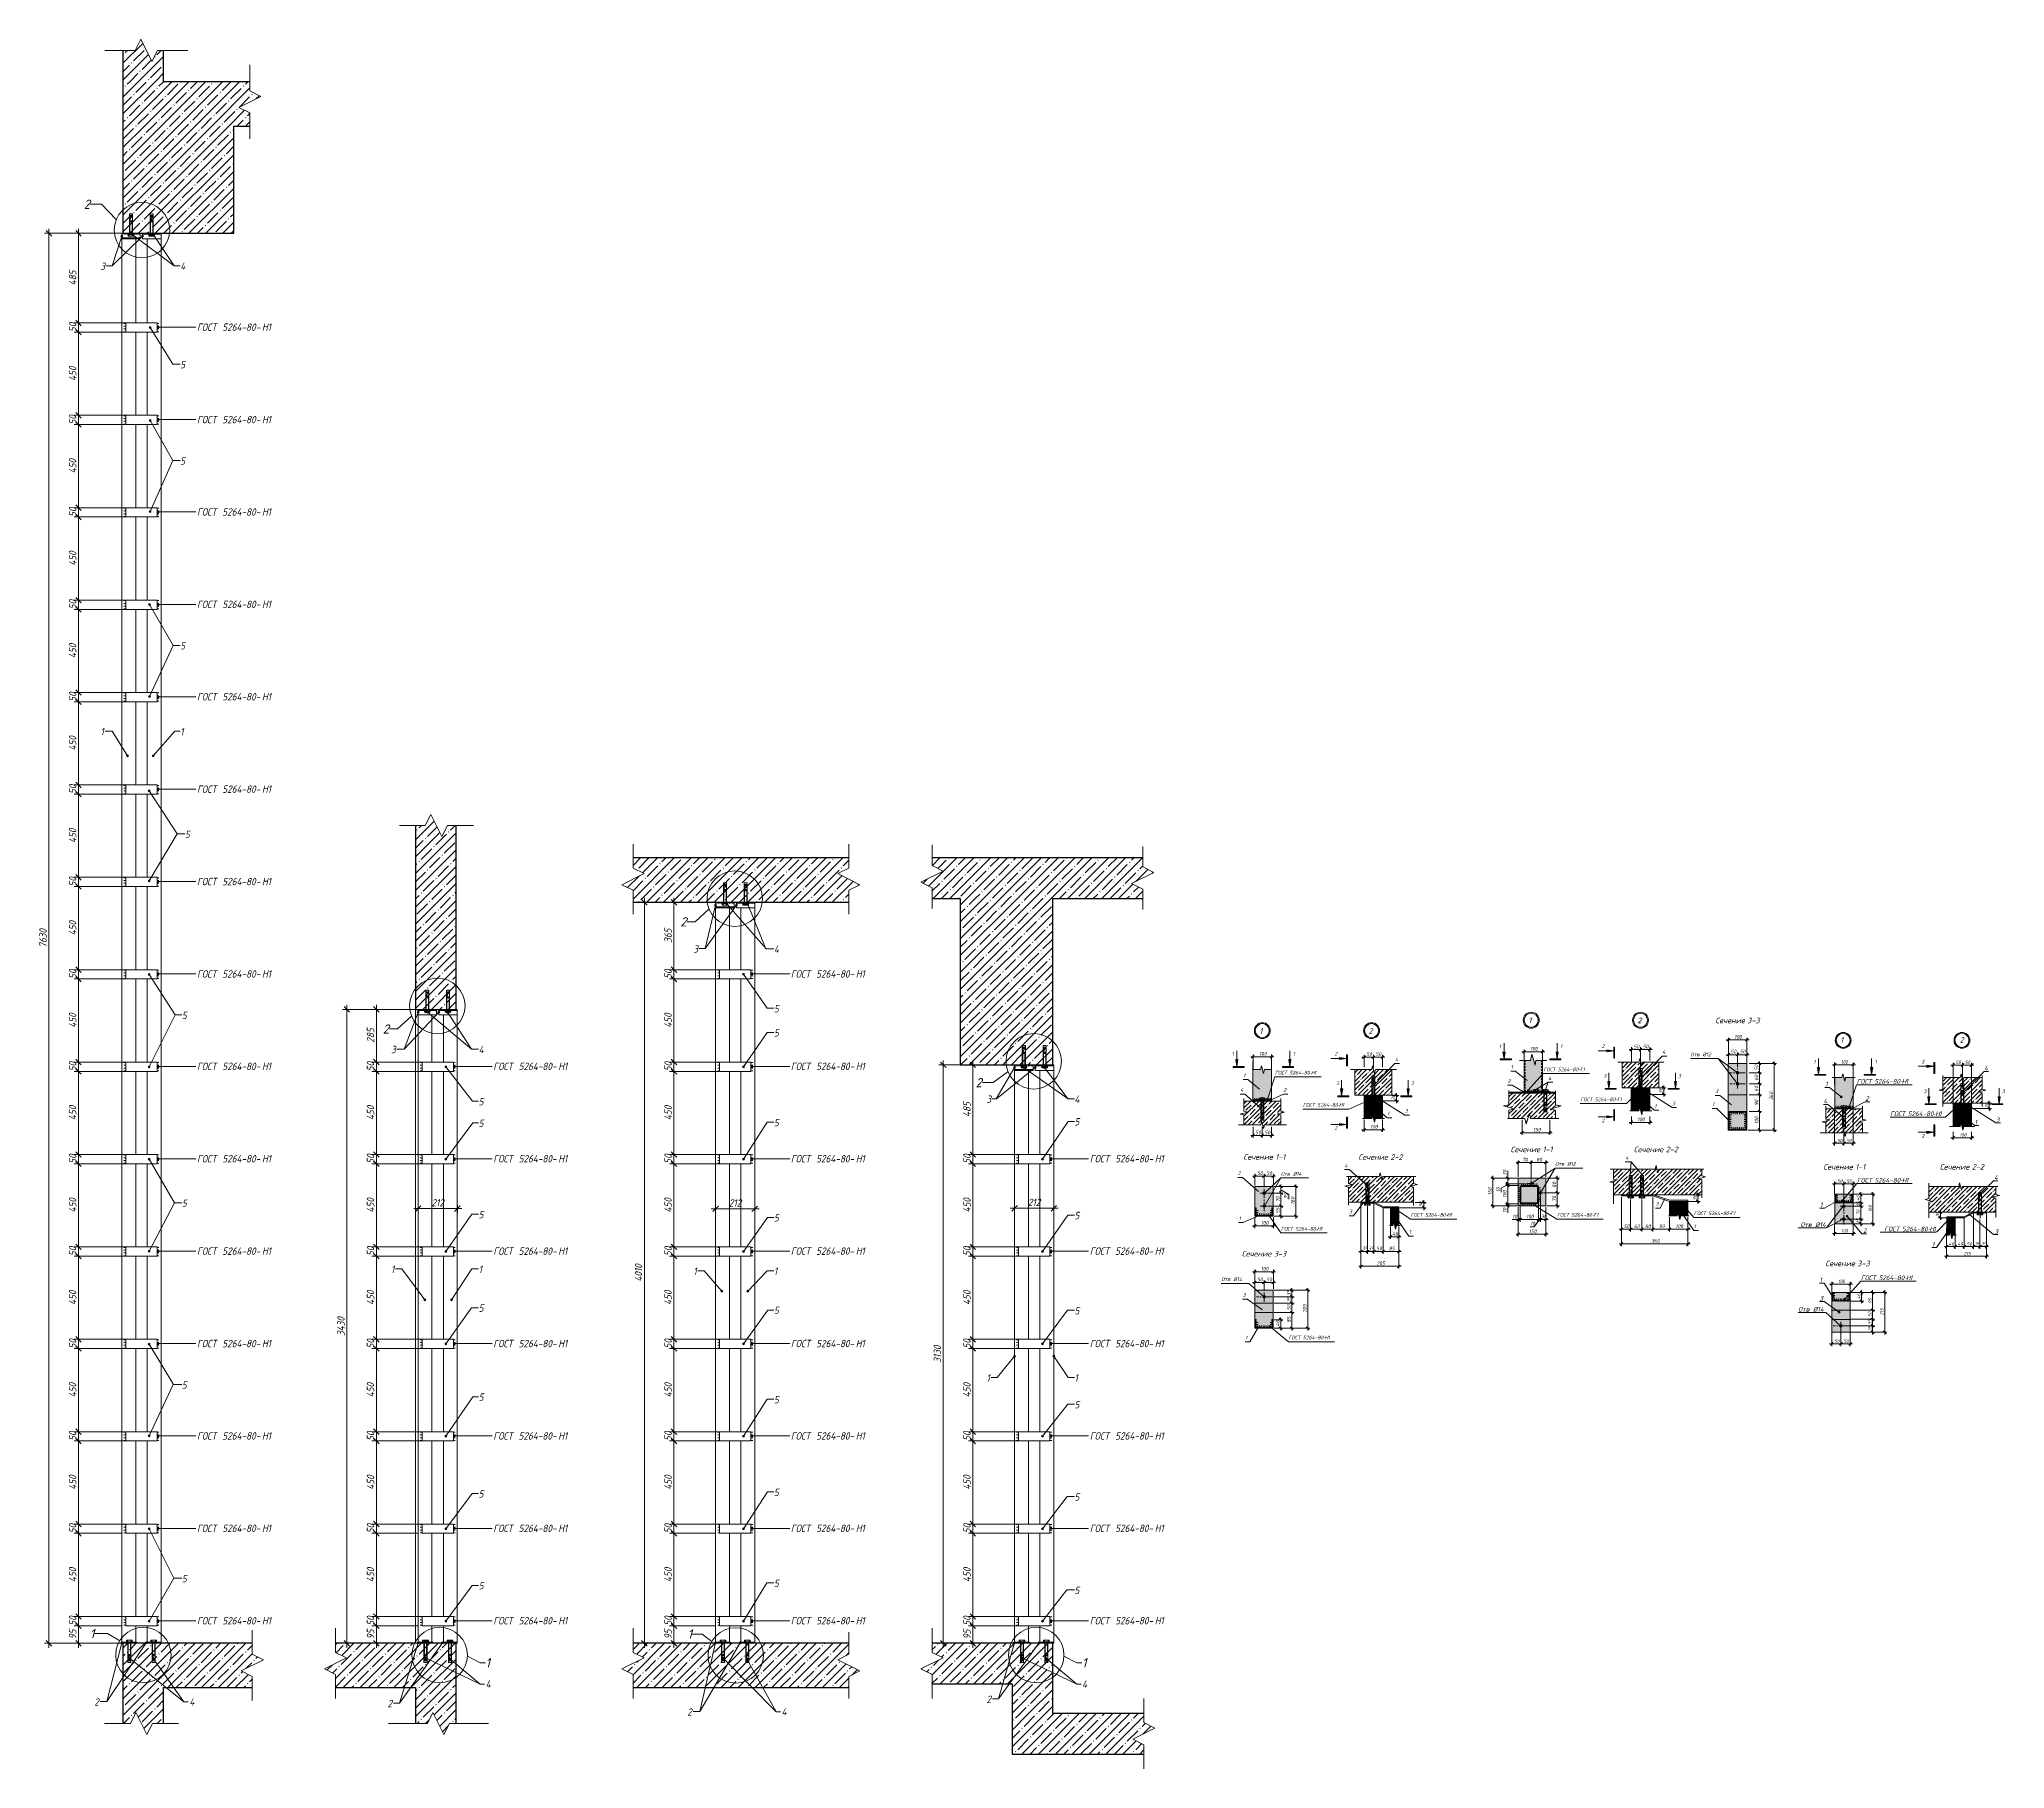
# Model space of a CAD drawing. Header units: millimetres. Extents: x 1214 to 43479, y -809 to 8550.
# Drawn here: x 28917 to 39551, y -809 to 8550 of the extents above; entities that cross this region are included whole.
import ezdxf

# ---------------------------------------------------------------- set-up
doc = ezdxf.new("R2010")
doc.units = ezdxf.units.MM
for name, pattern in [('200_ШТРИХ_ш1п0_6_', [16, 10, -6]), ('50_200_ШТРИХ_1Т_ш5_п1_п1_', [70, 50, -10, 0, -10]), ('IMPORT-Невидимая', [39.122222, 28.222222, -10.9])]:
    doc.linetypes.add(name, pattern=pattern)
for name, color, linetype, lineweight in [('A-ANNO-DIMS', 7, 'Continuous', 9), ('A-ANNO-DIMS-10', 7, 'Continuous', 9), ('A-ANNO-DIMS-20', 7, 'Continuous', 9), ('A-ANNO-NOTE', 7, 'Continuous', 9), ('A-DETL', 7, 'Continuous', 9), ('A-DETL-1', 7, '200_ШТРИХ_ш1п0_6_', 5), ('A-DETL-2', 7, 'Continuous', 5), ('A-DETL-3', 7, 'Continuous', 20), ('A-DETL-4', 7, 'IMPORT-Невидимая', 5), ('A-DETL-5', 7, '50_200_ШТРИХ_1Т_ш5_п1_п1_', 5), ('A-DETL-6', 7, 'Continuous', 40), ('A-DETL-CNTR-1', 7, '50_200_ШТРИХ_1Т_ш5_п1_п1_', 5), ('A-DETL-GENF', 7, 'Continuous', 9), ('A-DETL-GENF-2', 7, 'Continuous', 5), ('A-FLOR-FNSH-1', 7, 'Continuous', 30), ('A-FLOR-PATT-1', 7, 'Continuous', 5), ('A-GENM', 7, 'Continuous', 9), ('A-GENM-IDEN', 7, 'Continuous', 9), ('A-WALL-1', 7, 'Continuous', 30), ('A-WALL-PATT-1', 7, 'Continuous', 5), ('G-ANNO-TEXT', 7, 'Continuous', 9), ('I-WALL', 7, 'Continuous', 5)]:
    doc.layers.add(name, color=color, linetype=linetype, lineweight=lineweight)
doc.layers.add('A-DETL-GENF-1', color=7, linetype='Continuous', lineweight=9, true_color=0xffffff)
doc.styles.add('ISOCPEUR_B_I', font='', dxfattribs={"height": 30})
doc.styles.add('ISOCPEUR_I_1', font='isocpeui.ttf', dxfattribs={"width": 0.9, "height": 18})
doc.styles.add('ISOCPEUR_I_2', font='isocpeui.ttf', dxfattribs={"width": 0.9, "height": 20})
doc.styles.add('ISOCPEUR_I_3', font='isocpeui.ttf', dxfattribs={"height": 25})
doc.styles.add('ISOCPEUR_I_4', font='isocpeui.ttf', dxfattribs={"width": 0.9, "height": 40})
doc.styles.add('ISOCPEUR_I_5', font='isocpeui.ttf', dxfattribs={"height": 50})
doc.styles.add('ISOCPEUR_I_6', font='isocpeui.ttf', dxfattribs={"height": 20})
doc.styles.get('ISOCPEUR_B_I').set_extended_font_data('ISOCPEUR', italic=True, bold=True)
doc.dimstyles.new('ISO-1_8_0_9К_СРЕДНИЙ', dxfattribs={"dimscale": 304.8, "dimtxt": 17.927661, "dimasz": 0.049213, "dimexe": 0.03937, "dimexo": 0, "dimgap": 0, "dimtad": 1, "dimdec": 0, "dimzin": 0, "dimdsep": 46, "dimtxsty": 'ISOCPEUR_I_1', "dimblk1": 'OBLIQUE', "dimblk2": 'OBLIQUE', "dimsah": 1, "dimcen": 0.09, "dimdle": 0.03937, "dimazin": 0, "dimtfac": 1, "dimtdec": 4, "dimtix": 1, "dimtmove": 0, "dimatfit": 3, "dimfxl": 1, "dimtvp": 1, "dimtolj": 1, "dimtzin": 0, "dimarcsym": 2})
doc.dimstyles.new('ISO-2_0_0_9К_Средний', dxfattribs={"dimscale": 304.8, "dimtxt": 39.839247, "dimasz": 0.098425, "dimexe": 0.07874, "dimexo": 0, "dimgap": 0, "dimtad": 1, "dimdec": 0, "dimzin": 0, "dimdsep": 46, "dimtxsty": 'ISOCPEUR_I_4', "dimblk1": 'OBLIQUE', "dimblk2": 'OBLIQUE', "dimsah": 1, "dimcen": 0.09, "dimdle": 0.07874, "dimazin": 0, "dimtfac": 1, "dimtdec": 4, "dimtix": 1, "dimtmove": 0, "dimatfit": 3, "dimfxl": 1, "dimtvp": 1, "dimtolj": 1, "dimtzin": 0, "dimarcsym": 2})
doc.dimstyles.new('ISO-2_0_0_9К_СРЕДНИЙ_1', dxfattribs={"dimscale": 304.8, "dimtxt": 19.919624, "dimasz": 0.049213, "dimexe": 0.03937, "dimexo": 0, "dimgap": 0, "dimtad": 1, "dimdec": 0, "dimzin": 0, "dimdsep": 46, "dimtxsty": 'ISOCPEUR_I_2', "dimblk1": 'OBLIQUE', "dimblk2": 'OBLIQUE', "dimsah": 1, "dimcen": 0.09, "dimdle": 0.03937, "dimazin": 0, "dimtfac": 1, "dimtdec": 4, "dimtix": 1, "dimtmove": 0, "dimatfit": 3, "dimfxl": 1, "dimtvp": 1, "dimtolj": 1, "dimtzin": 0, "dimarcsym": 2})
doc.dimstyles.new('ISO-2_0_0_9К_СРЕДНИЙ_2', dxfattribs={"dimscale": 304.8, "dimtxt": 39.839247, "dimasz": 0.098425, "dimexe": 0.07874, "dimexo": 0, "dimgap": 0, "dimtad": 1, "dimdec": 0, "dimzin": 0, "dimdsep": 46, "dimtxsty": 'ISOCPEUR_I_4', "dimblk1": 'OBLIQUE', "dimblk2": 'OBLIQUE', "dimsah": 1, "dimcen": 0.09, "dimdle": 0.07874, "dimazin": 0, "dimtfac": 1, "dimtdec": 4, "dimtix": 1, "dimtmove": 0, "dimatfit": 3, "dimfxl": 1, "dimtvp": 1, "dimtolj": 1, "dimtzin": 0, "dimarcsym": 2})
doc.dimstyles.new('ISO-2_0_0_9К_СРЕДНИЙ_3', dxfattribs={"dimscale": 304.8, "dimtxt": 19.919624, "dimasz": 0.049213, "dimexe": 0.03937, "dimexo": 0, "dimgap": 0, "dimtad": 1, "dimdec": 0, "dimzin": 0, "dimdsep": 46, "dimtxsty": 'ISOCPEUR_I_2', "dimblk1": 'OBLIQUE', "dimblk2": 'OBLIQUE', "dimsah": 1, "dimcen": 0.09, "dimdle": 0.03937, "dimazin": 0, "dimtfac": 1, "dimtdec": 4, "dimtix": 1, "dimtmove": 1, "dimatfit": 3, "dimfxl": 1, "dimtvp": 1, "dimtolj": 1, "dimtzin": 0, "dimarcsym": 2})
pattern_1 = [(45, (30385.47, 6790), (-45.6197, 45.6197), []), (45, (30431.09, 6790), (-45.6197, 45.6197), [80.645, -16.129, 2.682, -13.447])]
pattern_2 = [(45, (32499.79, 4305), (-45.6197, 45.6197), []), (45, (32545.41, 4305), (-45.6197, 45.6197), [80.645, -16.129, 2.682, -13.447])]
pattern_3 = [(45, (32502.6, 4635), (-45.6197, 45.6197), []), (45, (32548.22, 4635), (-45.6197, 45.6197), [80.645, -16.129, 2.682, -13.447])]
pattern_4 = [(45, (34370.29, 4517.5), (-45.6197, 45.6197), []), (45, (34415.91, 4517.5), (-45.6197, 45.6197), [80.645, -16.129, 2.682, -13.447])]
pattern_5 = [(45, (34264.58, 0), (-22.80985, 22.80985), []), (45, (34287.39, 0), (-22.80985, 22.80985), [40.322, -8.064, 0.671, -7.394])]
pattern_6 = [(45, (32399.856, 0), (-22.80985, 22.80985), []), (45, (32422.666, 0), (-22.80985, 22.80985), [40.323, -8.065, 0.671, -7.394])]
pattern_7 = [(45, (35963.29, 0), (-22.80985, 22.80985), []), (45, (35986.1, 0), (-22.80985, 22.80985), [40.322, -8.064, 0.671, -7.394])]

msp = doc.modelspace()

# ---------------------------------------------------------------- texts
at = {"layer": 'A-ANNO-NOTE', "attachment_point": 1}
for s, insert, char_height, width, style in [('\\fISOCPEUR|b0|i1|c204|p34|;4', (36251.8737, 3039.70225), 20, 20.843875, 'ISOCPEUR_I_6'), ('\\fISOCPEUR|b0|i1|c204|p34|;1', (36878.45649, 2998.77013), 20, 12.827, 'ISOCPEUR_I_6'), ('ГОСТ', (37054.90212, 2985.22054), 20, 76.962, 'ISOCPEUR_I_6'), (' 5264-80-', (37118.40212, 2985.22054), 20, 159.5358125, 'ISOCPEUR_I_6'), ('\\fISOCPEUR|b0|i1|c204|p34|;Т', (37250.03233, 2985.22054), 20, 20.843875, 'ISOCPEUR_I_6'), ('\\fISOCPEUR|b0|i1|c204|p34|;1', (37267.23025, 2985.22054), 20, 12.827, 'ISOCPEUR_I_6'), ('\\fISOCPEUR|b0|i1|c204|p34|;4', (37697.81791, 3080.4106), 20, 20.843875, 'ISOCPEUR_I_6'), ('Отв', (37850.68791, 3066.40562), 20, 61.7299375, 'ISOCPEUR_I_6'), (' Ø12', (37901.62021, 3066.40562), 20, 71.3501875, 'ISOCPEUR_I_6'), ('\\fISOCPEUR|b0|i1|c204|p34|;4', (39439.45286, 2994.88063), 25, 24.8523125, 'ISOCPEUR_I_3'), ('\\fISOCPEUR|b0|i1|c204|p34|;4', (35414.27762, 2874.75679), 20, 20.843875, 'ISOCPEUR_I_6'), ('\\fISOCPEUR|b0|i1|c204|p34|;1', (35431.39313, 2953.46627), 20, 12.827, 'ISOCPEUR_I_6'), ('ГОСТ', (35602.40924, 2967.78647), 20, 76.962, 'ISOCPEUR_I_6'), ('\\fISOCPEUR|b0|i1|c204|p34|;2', (35648.45583, 2874.75679), 20, 17.637125, 'ISOCPEUR_I_6'), (' 5264-80-', (35665.90924, 2967.78647), 20, 159.5358125, 'ISOCPEUR_I_6'), ('\\fISOCPEUR|b0|i1|c204|p34|;Н', (35797.53945, 2967.78647), 20, 20.843875, 'ISOCPEUR_I_6'), ('\\fISOCPEUR|b0|i1|c204|p34|;1', (35814.73737, 2967.78647), 20, 12.827, 'ISOCPEUR_I_6'), ('\\fISOCPEUR|b0|i1|c204|p34|;2', (36861.34098, 2923.12675), 20, 17.637125, 'ISOCPEUR_I_6'), ('\\fISOCPEUR|b0|i1|c204|p34|;4', (37081.02892, 2938.42721), 20, 20.843875, 'ISOCPEUR_I_6'), ('\\fISOCPEUR|b0|i1|c204|p34|;1', (38578.97229, 2908.64465), 25, 16.03375, 'ISOCPEUR_I_3'), ('ГОСТ', (38749.9884, 2922.96485), 25, 94.599125, 'ISOCPEUR_I_3'), (' 5264-80-', (38828.04048, 2922.96485), 25, 201.2235625, 'ISOCPEUR_I_3'), ('\\fISOCPEUR|b0|i1|c204|p34|;Н', (38994.06653, 2922.96485), 25, 24.8523125, 'ISOCPEUR_I_3'), ('\\fISOCPEUR|b0|i1|c204|p34|;1', (39014.57173, 2922.96485), 25, 16.03375, 'ISOCPEUR_I_3'), ('ГОСТ', (35753.39678, 2792.95079), 20, 76.962, 'ISOCPEUR_I_6'), (' 5264-80-', (35816.89678, 2792.95079), 20, 159.5358125, 'ISOCPEUR_I_6'), ('\\fISOCPEUR|b0|i1|c204|p34|;Н', (35948.52699, 2792.95079), 20, 20.843875, 'ISOCPEUR_I_6'), ('\\fISOCPEUR|b0|i1|c204|p34|;1', (35965.7249, 2792.95079), 20, 12.827, 'ISOCPEUR_I_6'), ('ГОСТ', (37255.20026, 2823.12675), 20, 76.962, 'ISOCPEUR_I_6'), (' 5264-80-', (37318.70026, 2823.12675), 20, 159.5358125, 'ISOCPEUR_I_6'), ('\\fISOCPEUR|b0|i1|c204|p34|;Т', (37450.33046, 2823.12675), 20, 20.843875, 'ISOCPEUR_I_6'), ('\\fISOCPEUR|b0|i1|c204|p34|;1', (37467.52838, 2823.12675), 20, 12.827, 'ISOCPEUR_I_6'), ('\\fISOCPEUR|b0|i1|c204|p34|;1', (37655.57366, 2786.97844), 20, 12.827, 'ISOCPEUR_I_6'), ('\\fISOCPEUR|b0|i1|c204|p34|;3', (37751.33573, 2801.42652), 20, 17.637125, 'ISOCPEUR_I_6'), ('\\fISOCPEUR|b0|i1|c204|p34|;1', (37968.09418, 2796.80523), 20, 12.827, 'ISOCPEUR_I_6'), ('\\fISOCPEUR|b0|i1|c204|p34|;3', (37985.20969, 2867.44862), 20, 17.637125, 'ISOCPEUR_I_6'), ('\\fISOCPEUR|b0|i1|c204|p34|;4', (38570.25612, 2816.40671), 25, 24.8523125, 'ISOCPEUR_I_3'), ('\\fISOCPEUR|b0|i1|c204|p34|;2', (38796.03499, 2829.93517), 25, 22.44725, 'ISOCPEUR_I_3'), ('\\fISOCPEUR|b0|i1|c204|p34|;1', (36209.62944, 2746.27009), 20, 12.827, 'ISOCPEUR_I_6'), ('\\fISOCPEUR|b0|i1|c204|p34|;3', (36305.39151, 2760.71817), 20, 17.637125, 'ISOCPEUR_I_6'), ('ГОСТ', (38930.97594, 2748.12917), 25, 94.599125, 'ISOCPEUR_I_3'), (' 5264-80-', (39009.02802, 2748.12917), 25, 201.2235625, 'ISOCPEUR_I_3'), ('\\fISOCPEUR|b0|i1|c204|p34|;Н', (39175.05406, 2748.12917), 25, 24.8523125, 'ISOCPEUR_I_3'), ('\\fISOCPEUR|b0|i1|c204|p34|;1', (39195.55927, 2748.12917), 25, 16.03375, 'ISOCPEUR_I_3'), ('\\fISOCPEUR|b0|i1|c204|p34|;1', (39387.2086, 2701.44847), 25, 16.03375, 'ISOCPEUR_I_3'), ('\\fISOCPEUR|b0|i1|c204|p34|;3', (39502.97067, 2715.89655), 25, 22.44725, 'ISOCPEUR_I_3'), ('\\fISOCPEUR|b0|i1|c204|p34|;4', (35978.92124, 2466.16724), 20, 20.843875, 'ISOCPEUR_I_6'), ('Отв', (37118.50578, 2474.12685), 20, 61.7299375, 'ISOCPEUR_I_6'), (' Ø12', (37169.43807, 2474.12685), 20, 71.3501875, 'ISOCPEUR_I_6'), ('\\fISOCPEUR|b0|i1|c204|p34|;4', (37497.86282, 2507.62802), 20, 20.843875, 'ISOCPEUR_I_6'), ('\\fISOCPEUR|b0|i1|c204|p34|;2', (35402.03872, 2423.44665), 20, 17.637125, 'ISOCPEUR_I_6'), ('Отв', (35634.71653, 2420.41803), 20, 61.7299375, 'ISOCPEUR_I_6'), (' Ø14', (35685.64882, 2420.41803), 20, 74.5569375, 'ISOCPEUR_I_6'), ('ГОСТ', (38751.1095, 2387.88869), 25, 94.599125, 'ISOCPEUR_I_3'), (' 5264-80-', (38829.16159, 2387.88869), 25, 201.2235625, 'ISOCPEUR_I_3'), ('\\fISOCPEUR|b0|i1|c204|p34|;Н', (38995.18763, 2387.88869), 25, 24.8523125, 'ISOCPEUR_I_3'), ('\\fISOCPEUR|b0|i1|c204|p34|;1', (39015.69284, 2387.88869), 25, 16.03375, 'ISOCPEUR_I_3'), ('\\fISOCPEUR|b0|i1|c204|p34|;4', (39493.69093, 2403.17093), 25, 24.8523125, 'ISOCPEUR_I_3'), ('\\fISOCPEUR|b0|i1|c204|p34|;3', (37661.96631, 2257.95462), 20, 17.637125, 'ISOCPEUR_I_6'), ('\\fISOCPEUR|b0|i1|c204|p34|;1', (38551.44922, 2255.47629), 25, 16.03375, 'ISOCPEUR_I_3'), ('\\fISOCPEUR|b0|i1|c204|p34|;1', (35406.39313, 2179.21671), 20, 12.827, 'ISOCPEUR_I_6'), ('\\fISOCPEUR|b0|i1|c204|p34|;3', (36003.92124, 2216.29628), 20, 17.637125, 'ISOCPEUR_I_6'), ('ГОСТ', (36336.69674, 2198.29331), 20, 76.962, 'ISOCPEUR_I_6'), (' 5264-80-', (36400.19674, 2198.29331), 20, 159.5358125, 'ISOCPEUR_I_6'), ('\\fISOCPEUR|b0|i1|c204|p34|;Н', (36531.82695, 2198.29331), 20, 20.843875, 'ISOCPEUR_I_6'), ('\\fISOCPEUR|b0|i1|c204|p34|;1', (36549.02487, 2198.29331), 20, 12.827, 'ISOCPEUR_I_6'), ('ГОСТ', (37128.50578, 2198.29331), 20, 76.962, 'ISOCPEUR_I_6'), (' 5264-80-', (37192.00578, 2198.29331), 20, 159.5358125, 'ISOCPEUR_I_6'), ('\\fISOCPEUR|b0|i1|c204|p34|;Т', (37323.63599, 2198.29331), 20, 20.843875, 'ISOCPEUR_I_6'), ('\\fISOCPEUR|b0|i1|c204|p34|;1', (37340.8339, 2198.29331), 20, 12.827, 'ISOCPEUR_I_6'), ('ГОСТ', (37869.25541, 2206.85448), 20, 76.962, 'ISOCPEUR_I_6'), ('\\fISOCPEUR|b0|i1|c204|p34|;1', (37869.25541, 2136.24098), 20, 12.827, 'ISOCPEUR_I_6'), (' 5264-80-', (37932.75541, 2206.85448), 20, 159.5358125, 'ISOCPEUR_I_6'), ('\\fISOCPEUR|b0|i1|c204|p34|;Т', (38064.38562, 2206.85448), 20, 20.843875, 'ISOCPEUR_I_6'), ('\\fISOCPEUR|b0|i1|c204|p34|;1', (38081.58354, 2206.85448), 20, 12.827, 'ISOCPEUR_I_6'), ('Отв', (38445.13547, 2147.78239), 25, 75.358625, 'ISOCPEUR_I_3'), (' Ø14', (38507.31255, 2147.78239), 25, 91.392375, 'ISOCPEUR_I_3'), ('ГОСТ', (35634.71653, 2122.98101), 20, 76.962, 'ISOCPEUR_I_6'), (' 5264-80-', (35698.21653, 2122.98101), 20, 159.5358125, 'ISOCPEUR_I_6'), ('\\fISOCPEUR|b0|i1|c204|p34|;Н', (35829.84674, 2122.98101), 20, 20.843875, 'ISOCPEUR_I_6'), ('\\fISOCPEUR|b0|i1|c204|p34|;1', (35847.04466, 2122.98101), 20, 12.827, 'ISOCPEUR_I_6'), ('\\fISOCPEUR|b0|i1|c204|p34|;1', (36327.43433, 2105.7802), 20, 12.827, 'ISOCPEUR_I_6'), ('\\fISOCPEUR|b0|i1|c204|p34|;2', (38784.59529, 2115.97606), 25, 22.44725, 'ISOCPEUR_I_3'), ('ГОСТ', (38899.64013, 2124.46306), 25, 94.599125, 'ISOCPEUR_I_3'), (' 5264-80-', (38977.69221, 2124.46306), 25, 201.2235625, 'ISOCPEUR_I_3'), ('\\fISOCPEUR|b0|i1|c204|p34|;Н', (39143.71825, 2124.46306), 25, 24.8523125, 'ISOCPEUR_I_3'), ('\\fISOCPEUR|b0|i1|c204|p34|;1', (39156.81888, 2041.19011), 25, 16.03375, 'ISOCPEUR_I_3'), ('\\fISOCPEUR|b0|i1|c204|p34|;1', (39164.22346, 2124.46306), 25, 16.03375, 'ISOCPEUR_I_3'), ('\\fISOCPEUR|b0|i1|c204|p34|;3', (39495.69093, 2111.77172), 25, 22.44725, 'ISOCPEUR_I_3'), ('Отв', (35312.17006, 1849.99269), 20, 61.7299375, 'ISOCPEUR_I_6'), (' Ø14', (35363.10235, 1849.99269), 20, 74.5569375, 'ISOCPEUR_I_6'), ('\\fISOCPEUR|b0|i1|c204|p34|;1', (38548.77452, 1849.79236), 25, 16.03375, 'ISOCPEUR_I_3'), ('ГОСТ', (38772.88066, 1860.31804), 25, 94.599125, 'ISOCPEUR_I_3'), (' 5264-80-', (38850.93274, 1860.31804), 25, 201.2235625, 'ISOCPEUR_I_3'), ('\\fISOCPEUR|b0|i1|c204|p34|;Н', (39016.95878, 1860.31804), 25, 24.8523125, 'ISOCPEUR_I_3'), ('\\fISOCPEUR|b0|i1|c204|p34|;1', (39037.46399, 1860.31804), 25, 16.03375, 'ISOCPEUR_I_3'), ('\\fISOCPEUR|b0|i1|c204|p34|;3', (35427.38875, 1764.7621), 20, 17.637125, 'ISOCPEUR_I_6'), ('\\fISOCPEUR|b0|i1|c204|p34|;3', (38548.77452, 1749.79236), 25, 22.44725, 'ISOCPEUR_I_3'), ('Отв', (38433.55582, 1690.02295), 25, 75.358625, 'ISOCPEUR_I_3'), (' Ø14', (38495.73291, 1690.02295), 25, 91.392375, 'ISOCPEUR_I_3'), ('\\fISOCPEUR|b0|i1|c204|p34|;1', (35441.97645, 1534.41822), 20, 12.827, 'ISOCPEUR_I_6'), ('ГОСТ', (35675.87285, 1534.41822), 20, 76.962, 'ISOCPEUR_I_6'), (' 5264-80-', (35739.37285, 1534.41822), 20, 159.5358125, 'ISOCPEUR_I_6'), ('\\fISOCPEUR|b0|i1|c204|p34|;Н', (35871.00306, 1534.41822), 20, 20.843875, 'ISOCPEUR_I_6'), ('\\fISOCPEUR|b0|i1|c204|p34|;1', (35888.20097, 1534.41822), 20, 12.827, 'ISOCPEUR_I_6')]:
    msp.add_mtext(s, dxfattribs=dict(at, insert=insert, char_height=char_height, width=width, style=style))
at = {"layer": 'A-GENM-IDEN', "char_height": 40, "attachment_point": 1, "style": 'ISOCPEUR_I_4'}
for s, insert, width in [('\\fISOCPEUR|b0|i1|c204|p34|;\\W.9;3', (29247.93802, 7341.68729), 31.746825), ('\\fISOCPEUR|b0|i1|c204|p34|;\\W.9;3', (29247.93802, 7341.68729), 31.746825), ('\\fISOCPEUR|b0|i1|c204|p34|;\\W.9;4', (29679.43532, 7342.17434), 37.518975), ('\\fISOCPEUR|b0|i1|c204|p34|;\\W.9;4', (29679.43532, 7342.17434), 37.518975), ('\\fISOCPEUR|b0|i1|c204|p34|;\\W.9;5', (29679.43532, 6809.53654), 31.746825), ('\\fISOCPEUR|b0|i1|c204|p34|;\\W.9;5', (29679.43532, 6287.78614), 31.746825), ('\\fISOCPEUR|b0|i1|c204|p34|;\\W.9;5', (29679.43532, 6287.78614), 31.746825), ('\\fISOCPEUR|b0|i1|c204|p34|;\\W.9;5', (29679.43532, 5287.78614), 31.746825), ('\\fISOCPEUR|b0|i1|c204|p34|;\\W.9;5', (29679.43532, 5287.78614), 31.746825), ('\\fISOCPEUR|b0|i1|c204|p34|;\\W.9;1', (29247.93802, 4823.20021), 23.0886), ('\\fISOCPEUR|b0|i1|c204|p34|;\\W.9;1', (29679.43532, 4823.20021), 23.0886), ('\\fISOCPEUR|b0|i1|c204|p34|;\\W.9;5', (29704.56121, 4266.9279), 31.746825), ('\\fISOCPEUR|b0|i1|c204|p34|;\\W.9;5', (29704.56121, 4266.9279), 31.746825), ('\\fISOCPEUR|b0|i1|c204|p34|;\\W.9;3', (32455.78772, 3647.37921), 31.746825), ('\\fISOCPEUR|b0|i1|c204|p34|;\\W.9;3', (32455.78772, 3647.37921), 31.746825), ('\\fISOCPEUR|b0|i1|c204|p34|;\\W.9;4', (32891.41716, 3646.25265), 37.518975), ('\\fISOCPEUR|b0|i1|c204|p34|;\\W.9;4', (32891.41716, 3646.25265), 37.518975), ('\\fISOCPEUR|b0|i1|c204|p34|;\\W.9;5', (32891.41716, 3323.6738), 31.746825), ('\\fISOCPEUR|b0|i1|c204|p34|;\\W.9;5', (29688.22004, 3287.78614), 31.746825), ('\\fISOCPEUR|b0|i1|c204|p34|;\\W.9;5', (29688.22004, 3287.78614), 31.746825), ('\\fISOCPEUR|b0|i1|c204|p34|;\\W.9;5', (32891.41716, 3193.14668), 31.746825), ('\\fISOCPEUR|b0|i1|c204|p34|;\\W.9;3', (30819.78057, 3102.93364), 31.746825), ('\\fISOCPEUR|b0|i1|c204|p34|;\\W.9;3', (30819.78057, 3102.93364), 31.746825), ('\\fISOCPEUR|b0|i1|c204|p34|;\\W.9;4', (31294.08079, 3102.93364), 37.518975), ('\\fISOCPEUR|b0|i1|c204|p34|;\\W.9;4', (31294.08079, 3102.93364), 37.518975), ('\\fISOCPEUR|b0|i1|c204|p34|;\\W.9;5', (31294.08079, 2821.26083), 31.746825), ('\\fISOCPEUR|b0|i1|c204|p34|;\\W.9;3', (34042.06659, 2834.18614), 31.746825), ('\\fISOCPEUR|b0|i1|c204|p34|;\\W.9;3', (34042.06659, 2834.18614), 31.746825), ('\\fISOCPEUR|b0|i1|c204|p34|;\\W.9;4', (34517.82093, 2834.18614), 37.518975), ('\\fISOCPEUR|b0|i1|c204|p34|;\\W.9;4', (34517.82093, 2834.18614), 37.518975), ('\\fISOCPEUR|b0|i1|c204|p34|;\\W.9;5', (31294.08079, 2703.82481), 31.746825), ('\\fISOCPEUR|b0|i1|c204|p34|;\\W.9;5', (32891.41716, 2707.23605), 31.746825), ('\\fISOCPEUR|b0|i1|c204|p34|;\\W.9;5', (34517.82093, 2711.78072), 31.746825), ('\\fISOCPEUR|b0|i1|c204|p34|;\\W.9;5', (29688.22004, 2271.39753), 31.746825), ('\\fISOCPEUR|b0|i1|c204|p34|;\\W.9;5', (29688.22004, 2271.39753), 31.746825), ('\\fISOCPEUR|b0|i1|c204|p34|;\\W.9;5', (31294.08079, 2210.03591), 31.746825), ('\\fISOCPEUR|b0|i1|c204|p34|;\\W.9;5', (32891.41716, 2192.02864), 31.746825), ('\\fISOCPEUR|b0|i1|c204|p34|;\\W.9;5', (34517.82093, 2204.87141), 31.746825), ('\\fISOCPEUR|b0|i1|c204|p34|;\\W.9;1', (30819.78057, 1913.60042), 23.0886), ('\\fISOCPEUR|b0|i1|c204|p34|;\\W.9;1', (31294.08079, 1913.60042), 23.0886), ('\\fISOCPEUR|b0|i1|c204|p34|;\\W.9;1', (32455.78772, 1903.42983), 23.0886), ('\\fISOCPEUR|b0|i1|c204|p34|;\\W.9;1', (32891.41716, 1903.42983), 23.0886), ('\\fISOCPEUR|b0|i1|c204|p34|;\\W.9;5', (31294.08079, 1703.57586), 31.746825), ('\\fISOCPEUR|b0|i1|c204|p34|;\\W.9;5', (32891.41716, 1690.9584), 31.746825), ('\\fISOCPEUR|b0|i1|c204|p34|;\\W.9;5', (34517.82093, 1689.32489), 31.746825), ('\\fISOCPEUR|b0|i1|c204|p34|;\\W.9;5', (29688.22004, 1287.78614), 31.746825), ('\\fISOCPEUR|b0|i1|c204|p34|;\\W.9;5', (29688.22004, 1287.78614), 31.746825), ('\\fISOCPEUR|b0|i1|c204|p34|;\\W.9;1', (34042.06659, 1325.80569), 23.0886), ('\\fISOCPEUR|b0|i1|c204|p34|;\\W.9;1', (34517.82093, 1325.80569), 23.0886), ('\\fISOCPEUR|b0|i1|c204|p34|;\\W.9;5', (31294.08079, 1221.82612), 31.746825), ('\\fISOCPEUR|b0|i1|c204|p34|;\\W.9;5', (32891.41716, 1208.19476), 31.746825), ('\\fISOCPEUR|b0|i1|c204|p34|;\\W.9;5', (34517.82093, 1181.55164), 31.746825), ('\\fISOCPEUR|b0|i1|c204|p34|;\\W.9;5', (31294.08079, 698.50635), 31.746825), ('\\fISOCPEUR|b0|i1|c204|p34|;\\W.9;5', (32891.41716, 706.6739), 31.746825), ('\\fISOCPEUR|b0|i1|c204|p34|;\\W.9;5', (34517.82093, 681.55164), 31.746825), ('\\fISOCPEUR|b0|i1|c204|p34|;\\W.9;5', (29688.22004, 239.63864), 31.746825), ('\\fISOCPEUR|b0|i1|c204|p34|;\\W.9;5', (29688.22004, 239.63864), 31.746825), ('\\fISOCPEUR|b0|i1|c204|p34|;\\W.9;5', (32891.41716, 215.02407), 31.746825), ('\\fISOCPEUR|b0|i1|c204|p34|;\\W.9;5', (31294.08079, 201.04111), 31.746825), ('\\fISOCPEUR|b0|i1|c204|p34|;\\W.9;5', (34517.82093, 176.58498), 31.746825), ('\\fISOCPEUR|b0|i1|c204|p34|;\\W.9;2', (34042.06659, -412.87457), 31.746825), ('\\fISOCPEUR|b0|i1|c204|p34|;\\W.9;2', (34042.06659, -412.87457), 31.746825), ('\\fISOCPEUR|b0|i1|c204|p34|;\\W.9;2', (29214.37943, -427.8968), 31.746825), ('\\fISOCPEUR|b0|i1|c204|p34|;\\W.9;2', (29214.37943, -427.8968), 31.746825), ('\\fISOCPEUR|b0|i1|c204|p34|;\\W.9;2', (30801.40281, -436.03762), 31.746825), ('\\fISOCPEUR|b0|i1|c204|p34|;\\W.9;2', (30801.40281, -436.03762), 31.746825), ('\\fISOCPEUR|b0|i1|c204|p34|;\\W.9;2', (32422.4641, -482.17227), 31.746825), ('\\fISOCPEUR|b0|i1|c204|p34|;\\W.9;2', (32422.4641, -482.17227), 31.746825)]:
    msp.add_mtext(s, dxfattribs=dict(at, insert=insert, width=width))
at = {"layer": 'G-ANNO-TEXT', "attachment_point": 1}
for s, insert, char_height, width, style in [('\\fISOCPEUR|b0|i1|c204|p34|;2', (29157.44829, 7682.33017), 50, 44.8945, 'ISOCPEUR_I_5'), ('ГОСТ', (29770.14178, 7011.99135), 40, 138.5316, 'ISOCPEUR_I_4'), (' 5264-80-', (29884.44178, 7011.99135), 40, 287.1644625, 'ISOCPEUR_I_4'), ('\\fISOCPEUR|b0|i1|c204|p34|;\\W.9;Н', (30121.37615, 7011.99135), 40, 37.518975, 'ISOCPEUR_I_4'), ('\\fISOCPEUR|b0|i1|c204|p34|;\\W.9;1', (30152.3324, 7011.99135), 40, 23.0886, 'ISOCPEUR_I_4'), ('ГОСТ', (29770.14178, 6511.99135), 40, 138.5316, 'ISOCPEUR_I_4'), (' 5264-80-', (29884.44178, 6511.99135), 40, 287.1644625, 'ISOCPEUR_I_4'), ('\\fISOCPEUR|b0|i1|c204|p34|;\\W.9;Н', (30121.37615, 6511.99135), 40, 37.518975, 'ISOCPEUR_I_4'), ('\\fISOCPEUR|b0|i1|c204|p34|;\\W.9;1', (30152.3324, 6511.99135), 40, 23.0886, 'ISOCPEUR_I_4'), ('ГОСТ', (29770.14178, 6011.99135), 40, 138.5316, 'ISOCPEUR_I_4'), (' 5264-80-', (29884.44178, 6011.99135), 40, 287.1644625, 'ISOCPEUR_I_4'), ('\\fISOCPEUR|b0|i1|c204|p34|;\\W.9;Н', (30121.37615, 6011.99135), 40, 37.518975, 'ISOCPEUR_I_4'), ('\\fISOCPEUR|b0|i1|c204|p34|;\\W.9;1', (30152.3324, 6011.99135), 40, 23.0886, 'ISOCPEUR_I_4'), ('ГОСТ', (29770.14178, 5511.99135), 40, 138.5316, 'ISOCPEUR_I_4'), (' 5264-80-', (29884.44178, 5511.99135), 40, 287.1644625, 'ISOCPEUR_I_4'), ('\\fISOCPEUR|b0|i1|c204|p34|;\\W.9;Н', (30121.37615, 5511.99135), 40, 37.518975, 'ISOCPEUR_I_4'), ('\\fISOCPEUR|b0|i1|c204|p34|;\\W.9;1', (30152.3324, 5511.99135), 40, 23.0886, 'ISOCPEUR_I_4'), ('ГОСТ', (29770.14178, 5011.99135), 40, 138.5316, 'ISOCPEUR_I_4'), (' 5264-80-', (29884.44178, 5011.99135), 40, 287.1644625, 'ISOCPEUR_I_4'), ('\\fISOCPEUR|b0|i1|c204|p34|;\\W.9;Н', (30121.37615, 5011.99135), 40, 37.518975, 'ISOCPEUR_I_4'), ('\\fISOCPEUR|b0|i1|c204|p34|;\\W.9;1', (30152.3324, 5011.99135), 40, 23.0886, 'ISOCPEUR_I_4'), ('ГОСТ', (29770.14178, 4511.99135), 40, 138.5316, 'ISOCPEUR_I_4'), (' 5264-80-', (29884.44178, 4511.99135), 40, 287.1644625, 'ISOCPEUR_I_4'), ('\\fISOCPEUR|b0|i1|c204|p34|;\\W.9;Н', (30121.37615, 4511.99135), 40, 37.518975, 'ISOCPEUR_I_4'), ('\\fISOCPEUR|b0|i1|c204|p34|;\\W.9;1', (30152.3324, 4511.99135), 40, 23.0886, 'ISOCPEUR_I_4'), ('ГОСТ', (29770.14178, 4011.99135), 40, 138.5316, 'ISOCPEUR_I_4'), (' 5264-80-', (29884.44178, 4011.99135), 40, 287.1644625, 'ISOCPEUR_I_4'), ('\\fISOCPEUR|b0|i1|c204|p34|;\\W.9;Н', (30121.37615, 4011.99135), 40, 37.518975, 'ISOCPEUR_I_4'), ('\\fISOCPEUR|b0|i1|c204|p34|;\\W.9;1', (30152.3324, 4011.99135), 40, 23.0886, 'ISOCPEUR_I_4'), ('\\fISOCPEUR|b0|i1|c204|p34|;2', (32385.37597, 3799.32502), 50, 44.8945, 'ISOCPEUR_I_5'), ('ГОСТ', (29770.14178, 3511.99135), 40, 138.5316, 'ISOCPEUR_I_4'), (' 5264-80-', (29884.44178, 3511.99135), 40, 287.1644625, 'ISOCPEUR_I_4'), ('\\fISOCPEUR|b0|i1|c204|p34|;\\W.9;Н', (30121.37615, 3511.99135), 40, 37.518975, 'ISOCPEUR_I_4'), ('\\fISOCPEUR|b0|i1|c204|p34|;\\W.9;1', (30152.3324, 3511.99135), 40, 23.0886, 'ISOCPEUR_I_4'), ('ГОСТ', (32983.10324, 3511.99135), 40, 138.5316, 'ISOCPEUR_I_4'), (' 5264-80-', (33097.40324, 3511.99135), 40, 287.1644625, 'ISOCPEUR_I_4'), ('\\fISOCPEUR|b0|i1|c204|p34|;\\W.9;Н', (33334.33761, 3511.99135), 40, 37.518975, 'ISOCPEUR_I_4'), ('\\fISOCPEUR|b0|i1|c204|p34|;\\W.9;1', (33365.29386, 3511.99135), 40, 23.0886, 'ISOCPEUR_I_4'), ('\\fISOCPEUR|b0|i1|c204|p34|;2', (30775.55644, 3219.32502), 50, 44.8945, 'ISOCPEUR_I_5'), ('\\fISOCPEUR|b1|i1|c204|p34|;1', (35519.05884, 3198.96493), 30, 19.2405, 'ISOCPEUR_B_I'), ('\\fISOCPEUR|b1|i1|c204|p34|;2', (36109.55823, 3198.96493), 30, 26.4556875, 'ISOCPEUR_B_I'), ('\\fISOCPEUR|b1|i1|c204|p34|;1', (36974.16936, 3255.29822), 30, 19.2405, 'ISOCPEUR_B_I'), ('\\fISOCPEUR|b1|i1|c204|p34|;2', (37564.66875, 3255.29822), 30, 26.4556875, 'ISOCPEUR_B_I'), ('Сечение', (37985.21665, 3255.29822), 30, 185.1898125, 'ISOCPEUR_B_I'), (' 3-3', (38138.01352, 3255.29822), 30, 102.616, 'ISOCPEUR_B_I'), ('\\fISOCPEUR|b0|i1|c204|p34|;\\W.9;1', (36814.96825, 3110.25681), 20, 11.5443, 'ISOCPEUR_I_2'), ('\\fISOCPEUR|b0|i1|c204|p34|;\\W.9;1', (37146.33905, 3110.25681), 20, 11.5443, 'ISOCPEUR_I_2'), ('\\fISOCPEUR|b0|i1|c204|p34|;\\W.9;2', (37370.6234, 3111.04213), 20, 15.8734125, 'ISOCPEUR_I_2'), ('\\fISOCPEUR|b1|i1|c204|p34|;1', (38661.6065, 3150.67697), 30, 19.2405, 'ISOCPEUR_B_I'), ('\\fISOCPEUR|b1|i1|c204|p34|;2', (39307.62163, 3150.67697), 30, 26.4556875, 'ISOCPEUR_B_I'), ('ГОСТ', (29770.14178, 3011.99135), 40, 138.5316, 'ISOCPEUR_I_4'), (' 5264-80-', (29884.44178, 3011.99135), 40, 287.1644625, 'ISOCPEUR_I_4'), ('\\fISOCPEUR|b0|i1|c204|p34|;\\W.9;Н', (30121.37615, 3011.99135), 40, 37.518975, 'ISOCPEUR_I_4'), ('\\fISOCPEUR|b0|i1|c204|p34|;\\W.9;1', (30152.3324, 3011.99135), 40, 23.0886, 'ISOCPEUR_I_4'), ('ГОСТ', (31373.2837, 3011.99135), 40, 138.5316, 'ISOCPEUR_I_4'), (' 5264-80-', (31487.5837, 3011.99135), 40, 287.1644625, 'ISOCPEUR_I_4'), ('\\fISOCPEUR|b0|i1|c204|p34|;\\W.9;Н', (31724.51808, 3011.99135), 40, 37.518975, 'ISOCPEUR_I_4'), ('\\fISOCPEUR|b0|i1|c204|p34|;\\W.9;1', (31755.47433, 3011.99135), 40, 23.0886, 'ISOCPEUR_I_4'), ('ГОСТ', (32983.10324, 3011.99135), 40, 138.5316, 'ISOCPEUR_I_4'), (' 5264-80-', (33097.40324, 3011.99135), 40, 287.1644625, 'ISOCPEUR_I_4'), ('\\fISOCPEUR|b0|i1|c204|p34|;\\W.9;Н', (33334.33761, 3011.99135), 40, 37.518975, 'ISOCPEUR_I_4'), ('\\fISOCPEUR|b0|i1|c204|p34|;\\W.9;1', (33365.29386, 3011.99135), 40, 23.0886, 'ISOCPEUR_I_4'), ('\\fISOCPEUR|b0|i1|c204|p34|;\\W.9;1', (35369.02427, 3069.54846), 20, 11.5443, 'ISOCPEUR_I_2'), ('\\fISOCPEUR|b0|i1|c204|p34|;\\W.9;1', (35700.39507, 3069.54846), 20, 11.5443, 'ISOCPEUR_I_2'), ('\\fISOCPEUR|b0|i1|c204|p34|;\\W.9;2', (35924.67941, 3070.33378), 20, 15.8734125, 'ISOCPEUR_I_2'), ('\\fISOCPEUR|b0|i1|c204|p34|;\\W.9;1', (38516.60343, 3027.00288), 20, 11.5443, 'ISOCPEUR_I_2'), ('\\fISOCPEUR|b0|i1|c204|p34|;\\W.9;1', (38847.97423, 3027.00288), 20, 11.5443, 'ISOCPEUR_I_2'), ('\\fISOCPEUR|b0|i1|c204|p34|;\\W.9;2', (39102.25858, 3027.7882), 20, 15.8734125, 'ISOCPEUR_I_2'), ('\\fISOCPEUR|b0|i1|c204|p34|;2', (33982.79964, 2928.8467), 50, 44.8945, 'ISOCPEUR_I_5'), ('\\fISOCPEUR|b0|i1|c204|p34|;\\W.9;3', (35934.41238, 2910.33378), 20, 15.8734125, 'ISOCPEUR_I_2'), ('\\fISOCPEUR|b0|i1|c204|p34|;\\W.9;3', (36338.27146, 2910.33378), 20, 15.8734125, 'ISOCPEUR_I_2'), ('\\fISOCPEUR|b0|i1|c204|p34|;\\W.9;3', (37380.35637, 2951.04213), 20, 15.8734125, 'ISOCPEUR_I_2'), ('\\fISOCPEUR|b0|i1|c204|p34|;\\W.9;3', (37784.21544, 2951.04213), 20, 15.8734125, 'ISOCPEUR_I_2'), ('\\fISOCPEUR|b0|i1|c204|p34|;\\W.9;3', (39111.99154, 2867.7882), 20, 15.8734125, 'ISOCPEUR_I_2'), ('\\fISOCPEUR|b0|i1|c204|p34|;\\W.9;3', (39535.85062, 2867.7882), 20, 15.8734125, 'ISOCPEUR_I_2'), ('\\fISOCPEUR|b0|i1|c204|p34|;\\W.9;2', (35924.64298, 2668.06267), 20, 15.8734125, 'ISOCPEUR_I_2'), ('\\fISOCPEUR|b0|i1|c204|p34|;\\W.9;2', (37370.58696, 2708.77102), 20, 15.8734125, 'ISOCPEUR_I_2'), ('Сечение', (36877.67492, 2557.53878), 30, 185.1898125, 'ISOCPEUR_B_I'), (' 1-1', (37030.4718, 2557.53878), 30, 88.185625, 'ISOCPEUR_B_I'), ('Сечение', (37543.91845, 2557.53878), 30, 185.1898125, 'ISOCPEUR_B_I'), (' 2-2', (37696.71533, 2557.53878), 30, 102.616, 'ISOCPEUR_B_I'), ('\\fISOCPEUR|b0|i1|c204|p34|;\\W.9;2', (39102.22214, 2625.51709), 20, 15.8734125, 'ISOCPEUR_I_2'), ('ГОСТ', (29770.14178, 2511.99135), 40, 138.5316, 'ISOCPEUR_I_4'), (' 5264-80-', (29884.44178, 2511.99135), 40, 287.1644625, 'ISOCPEUR_I_4'), ('\\fISOCPEUR|b0|i1|c204|p34|;\\W.9;Н', (30121.37615, 2511.99135), 40, 37.518975, 'ISOCPEUR_I_4'), ('\\fISOCPEUR|b0|i1|c204|p34|;\\W.9;1', (30152.3324, 2511.99135), 40, 23.0886, 'ISOCPEUR_I_4'), ('ГОСТ', (31373.2837, 2511.99135), 40, 138.5316, 'ISOCPEUR_I_4'), (' 5264-80-', (31487.5837, 2511.99135), 40, 287.1644625, 'ISOCPEUR_I_4'), ('\\fISOCPEUR|b0|i1|c204|p34|;\\W.9;Н', (31724.51808, 2511.99135), 40, 37.518975, 'ISOCPEUR_I_4'), ('\\fISOCPEUR|b0|i1|c204|p34|;\\W.9;1', (31755.47433, 2511.99135), 40, 23.0886, 'ISOCPEUR_I_4'), ('ГОСТ', (32983.10324, 2511.99135), 40, 138.5316, 'ISOCPEUR_I_4'), (' 5264-80-', (33097.40324, 2511.99135), 40, 287.1644625, 'ISOCPEUR_I_4'), ('\\fISOCPEUR|b0|i1|c204|p34|;\\W.9;Н', (33334.33761, 2511.99135), 40, 37.518975, 'ISOCPEUR_I_4'), ('\\fISOCPEUR|b0|i1|c204|p34|;\\W.9;1', (33365.29386, 2511.99135), 40, 23.0886, 'ISOCPEUR_I_4'), ('ГОСТ', (34600.69046, 2511.99135), 40, 138.5316, 'ISOCPEUR_I_4'), (' 5264-80-', (34714.99046, 2511.99135), 40, 287.1644625, 'ISOCPEUR_I_4'), ('\\fISOCPEUR|b0|i1|c204|p34|;\\W.9;Н', (34951.92483, 2511.99135), 40, 37.518975, 'ISOCPEUR_I_4'), ('\\fISOCPEUR|b0|i1|c204|p34|;\\W.9;1', (34982.88108, 2511.99135), 40, 23.0886, 'ISOCPEUR_I_4'), ('Сечение', (35431.73093, 2516.83043), 30, 185.1898125, 'ISOCPEUR_B_I'), (' 1-1', (35584.52781, 2516.83043), 30, 88.185625, 'ISOCPEUR_B_I'), ('Сечение', (36054.08466, 2516.05419), 30, 185.1898125, 'ISOCPEUR_B_I'), (' 2-2', (36206.88154, 2516.05419), 30, 102.616, 'ISOCPEUR_B_I'), ('Сечение', (38569.3101, 2462.88142), 30, 185.1898125, 'ISOCPEUR_B_I'), (' 1-1', (38722.10697, 2462.88142), 30, 88.185625, 'ISOCPEUR_B_I'), ('Сечение', (39199.67784, 2462.88142), 30, 185.1898125, 'ISOCPEUR_B_I'), (' 2-2', (39352.47472, 2462.88142), 30, 102.616, 'ISOCPEUR_B_I'), ('ГОСТ', (29770.14178, 2011.99135), 40, 138.5316, 'ISOCPEUR_I_4'), (' 5264-80-', (29884.44178, 2011.99135), 40, 287.1644625, 'ISOCPEUR_I_4'), ('\\fISOCPEUR|b0|i1|c204|p34|;\\W.9;Н', (30121.37615, 2011.99135), 40, 37.518975, 'ISOCPEUR_I_4'), ('\\fISOCPEUR|b0|i1|c204|p34|;\\W.9;1', (30152.3324, 2011.99135), 40, 23.0886, 'ISOCPEUR_I_4'), ('ГОСТ', (31373.2837, 2011.99135), 40, 138.5316, 'ISOCPEUR_I_4'), (' 5264-80-', (31487.5837, 2011.99135), 40, 287.1644625, 'ISOCPEUR_I_4'), ('\\fISOCPEUR|b0|i1|c204|p34|;\\W.9;Н', (31724.51808, 2011.99135), 40, 37.518975, 'ISOCPEUR_I_4'), ('\\fISOCPEUR|b0|i1|c204|p34|;\\W.9;1', (31755.47433, 2011.99135), 40, 23.0886, 'ISOCPEUR_I_4'), ('ГОСТ', (32983.10324, 2011.99135), 40, 138.5316, 'ISOCPEUR_I_4'), (' 5264-80-', (33097.40324, 2011.99135), 40, 287.1644625, 'ISOCPEUR_I_4'), ('\\fISOCPEUR|b0|i1|c204|p34|;\\W.9;Н', (33334.33761, 2011.99135), 40, 37.518975, 'ISOCPEUR_I_4'), ('\\fISOCPEUR|b0|i1|c204|p34|;\\W.9;1', (33365.29386, 2011.99135), 40, 23.0886, 'ISOCPEUR_I_4'), ('ГОСТ', (34600.69046, 2011.99135), 40, 138.5316, 'ISOCPEUR_I_4'), (' 5264-80-', (34714.99046, 2011.99135), 40, 287.1644625, 'ISOCPEUR_I_4'), ('\\fISOCPEUR|b0|i1|c204|p34|;\\W.9;Н', (34951.92483, 2011.99135), 40, 37.518975, 'ISOCPEUR_I_4'), ('\\fISOCPEUR|b0|i1|c204|p34|;\\W.9;1', (34982.88108, 2011.99135), 40, 23.0886, 'ISOCPEUR_I_4'), ('Сечение', (35423.32652, 1993.0815), 30, 185.1898125, 'ISOCPEUR_B_I'), (' 3-3', (35576.12339, 1993.0815), 30, 102.616, 'ISOCPEUR_B_I'), ('Сечение', (38580.46376, 1940.40236), 30, 185.1898125, 'ISOCPEUR_B_I'), (' 3-3', (38733.26063, 1940.40236), 30, 102.616, 'ISOCPEUR_B_I'), ('ГОСТ', (29770.14178, 1511.99135), 40, 138.5316, 'ISOCPEUR_I_4'), (' 5264-80-', (29884.44178, 1511.99135), 40, 287.1644625, 'ISOCPEUR_I_4'), ('\\fISOCPEUR|b0|i1|c204|p34|;\\W.9;Н', (30121.37615, 1511.99135), 40, 37.518975, 'ISOCPEUR_I_4'), ('\\fISOCPEUR|b0|i1|c204|p34|;\\W.9;1', (30152.3324, 1511.99135), 40, 23.0886, 'ISOCPEUR_I_4'), ('ГОСТ', (31373.2837, 1511.99135), 40, 138.5316, 'ISOCPEUR_I_4'), (' 5264-80-', (31487.5837, 1511.99135), 40, 287.1644625, 'ISOCPEUR_I_4'), ('\\fISOCPEUR|b0|i1|c204|p34|;\\W.9;Н', (31724.51808, 1511.99135), 40, 37.518975, 'ISOCPEUR_I_4'), ('\\fISOCPEUR|b0|i1|c204|p34|;\\W.9;1', (31755.47433, 1511.99135), 40, 23.0886, 'ISOCPEUR_I_4'), ('ГОСТ', (32983.10324, 1511.99135), 40, 138.5316, 'ISOCPEUR_I_4'), (' 5264-80-', (33097.40324, 1511.99135), 40, 287.1644625, 'ISOCPEUR_I_4'), ('\\fISOCPEUR|b0|i1|c204|p34|;\\W.9;Н', (33334.33761, 1511.99135), 40, 37.518975, 'ISOCPEUR_I_4'), ('\\fISOCPEUR|b0|i1|c204|p34|;\\W.9;1', (33365.29386, 1511.99135), 40, 23.0886, 'ISOCPEUR_I_4'), ('ГОСТ', (34600.69046, 1511.99135), 40, 138.5316, 'ISOCPEUR_I_4'), (' 5264-80-', (34714.99046, 1511.99135), 40, 287.1644625, 'ISOCPEUR_I_4'), ('\\fISOCPEUR|b0|i1|c204|p34|;\\W.9;Н', (34951.92483, 1511.99135), 40, 37.518975, 'ISOCPEUR_I_4'), ('\\fISOCPEUR|b0|i1|c204|p34|;\\W.9;1', (34982.88108, 1511.99135), 40, 23.0886, 'ISOCPEUR_I_4'), ('ГОСТ', (29770.14178, 1011.99135), 40, 138.5316, 'ISOCPEUR_I_4'), (' 5264-80-', (29884.44178, 1011.99135), 40, 287.1644625, 'ISOCPEUR_I_4'), ('\\fISOCPEUR|b0|i1|c204|p34|;\\W.9;Н', (30121.37615, 1011.99135), 40, 37.518975, 'ISOCPEUR_I_4'), ('\\fISOCPEUR|b0|i1|c204|p34|;\\W.9;1', (30152.3324, 1011.99135), 40, 23.0886, 'ISOCPEUR_I_4'), ('ГОСТ', (31373.2837, 1011.99135), 40, 138.5316, 'ISOCPEUR_I_4'), (' 5264-80-', (31487.5837, 1011.99135), 40, 287.1644625, 'ISOCPEUR_I_4'), ('\\fISOCPEUR|b0|i1|c204|p34|;\\W.9;Н', (31724.51808, 1011.99135), 40, 37.518975, 'ISOCPEUR_I_4'), ('\\fISOCPEUR|b0|i1|c204|p34|;\\W.9;1', (31755.47433, 1011.99135), 40, 23.0886, 'ISOCPEUR_I_4'), ('ГОСТ', (32983.10324, 1011.99135), 40, 138.5316, 'ISOCPEUR_I_4'), (' 5264-80-', (33097.40324, 1011.99135), 40, 287.1644625, 'ISOCPEUR_I_4'), ('\\fISOCPEUR|b0|i1|c204|p34|;\\W.9;Н', (33334.33761, 1011.99135), 40, 37.518975, 'ISOCPEUR_I_4'), ('\\fISOCPEUR|b0|i1|c204|p34|;\\W.9;1', (33365.29386, 1011.99135), 40, 23.0886, 'ISOCPEUR_I_4'), ('ГОСТ', (34600.69046, 1011.99135), 40, 138.5316, 'ISOCPEUR_I_4'), (' 5264-80-', (34714.99046, 1011.99135), 40, 287.1644625, 'ISOCPEUR_I_4'), ('\\fISOCPEUR|b0|i1|c204|p34|;\\W.9;Н', (34951.92483, 1011.99135), 40, 37.518975, 'ISOCPEUR_I_4'), ('\\fISOCPEUR|b0|i1|c204|p34|;\\W.9;1', (34982.88108, 1011.99135), 40, 23.0886, 'ISOCPEUR_I_4'), ('ГОСТ', (29770.14178, 511.99135), 40, 138.5316, 'ISOCPEUR_I_4'), (' 5264-80-', (29884.44178, 511.99135), 40, 287.1644625, 'ISOCPEUR_I_4'), ('\\fISOCPEUR|b0|i1|c204|p34|;\\W.9;Н', (30121.37615, 511.99135), 40, 37.518975, 'ISOCPEUR_I_4'), ('\\fISOCPEUR|b0|i1|c204|p34|;\\W.9;1', (30152.3324, 511.99135), 40, 23.0886, 'ISOCPEUR_I_4'), ('ГОСТ', (31373.2837, 511.99135), 40, 138.5316, 'ISOCPEUR_I_4'), (' 5264-80-', (31487.5837, 511.99135), 40, 287.1644625, 'ISOCPEUR_I_4'), ('\\fISOCPEUR|b0|i1|c204|p34|;\\W.9;Н', (31724.51808, 511.99135), 40, 37.518975, 'ISOCPEUR_I_4'), ('\\fISOCPEUR|b0|i1|c204|p34|;\\W.9;1', (31755.47433, 511.99135), 40, 23.0886, 'ISOCPEUR_I_4'), ('ГОСТ', (32983.10324, 511.99135), 40, 138.5316, 'ISOCPEUR_I_4'), (' 5264-80-', (33097.40324, 511.99135), 40, 287.1644625, 'ISOCPEUR_I_4'), ('\\fISOCPEUR|b0|i1|c204|p34|;\\W.9;Н', (33334.33761, 511.99135), 40, 37.518975, 'ISOCPEUR_I_4'), ('\\fISOCPEUR|b0|i1|c204|p34|;\\W.9;1', (33365.29386, 511.99135), 40, 23.0886, 'ISOCPEUR_I_4'), ('ГОСТ', (34600.69046, 511.99135), 40, 138.5316, 'ISOCPEUR_I_4'), (' 5264-80-', (34714.99046, 511.99135), 40, 287.1644625, 'ISOCPEUR_I_4'), ('\\fISOCPEUR|b0|i1|c204|p34|;\\W.9;Н', (34951.92483, 511.99135), 40, 37.518975, 'ISOCPEUR_I_4'), ('\\fISOCPEUR|b0|i1|c204|p34|;\\W.9;1', (34982.88108, 511.99135), 40, 23.0886, 'ISOCPEUR_I_4'), ('ГОСТ', (29770.14178, 11.99135), 40, 138.5316, 'ISOCPEUR_I_4'), (' 5264-80-', (29884.44178, 11.99135), 40, 287.1644625, 'ISOCPEUR_I_4'), ('\\fISOCPEUR|b0|i1|c204|p34|;\\W.9;Н', (30121.37615, 11.99135), 40, 37.518975, 'ISOCPEUR_I_4'), ('\\fISOCPEUR|b0|i1|c204|p34|;\\W.9;1', (30152.3324, 11.99135), 40, 23.0886, 'ISOCPEUR_I_4'), ('ГОСТ', (31373.2837, 11.99135), 40, 138.5316, 'ISOCPEUR_I_4'), (' 5264-80-', (31487.5837, 11.99135), 40, 287.1644625, 'ISOCPEUR_I_4'), ('\\fISOCPEUR|b0|i1|c204|p34|;\\W.9;Н', (31724.51808, 11.99135), 40, 37.518975, 'ISOCPEUR_I_4'), ('\\fISOCPEUR|b0|i1|c204|p34|;\\W.9;1', (31755.47433, 11.99135), 40, 23.0886, 'ISOCPEUR_I_4'), ('ГОСТ', (32983.10324, 11.99135), 40, 138.5316, 'ISOCPEUR_I_4'), (' 5264-80-', (33097.40324, 11.99135), 40, 287.1644625, 'ISOCPEUR_I_4'), ('\\fISOCPEUR|b0|i1|c204|p34|;\\W.9;Н', (33334.33761, 11.99135), 40, 37.518975, 'ISOCPEUR_I_4'), ('\\fISOCPEUR|b0|i1|c204|p34|;\\W.9;1', (33365.29386, 11.99135), 40, 23.0886, 'ISOCPEUR_I_4'), ('ГОСТ', (34600.69046, 11.99135), 40, 138.5316, 'ISOCPEUR_I_4'), (' 5264-80-', (34714.99046, 11.99135), 40, 287.1644625, 'ISOCPEUR_I_4'), ('\\fISOCPEUR|b0|i1|c204|p34|;\\W.9;Н', (34951.92483, 11.99135), 40, 37.518975, 'ISOCPEUR_I_4'), ('\\fISOCPEUR|b0|i1|c204|p34|;\\W.9;1', (34982.88108, 11.99135), 40, 23.0886, 'ISOCPEUR_I_4'), ('\\fISOCPEUR|b0|i1|c204|p34|;1', (29190.67006, -52.92751), 50, 32.0675, 'ISOCPEUR_I_5'), ('\\fISOCPEUR|b0|i1|c204|p34|;1', (32424.29384, -54.91439), 50, 32.0675, 'ISOCPEUR_I_5'), ('\\fISOCPEUR|b0|i1|c204|p34|;1', (31330.98062, -210.1539), 50, 32.0675, 'ISOCPEUR_I_5'), ('\\fISOCPEUR|b0|i1|c204|p34|;1', (34558.38738, -210.1539), 50, 32.0675, 'ISOCPEUR_I_5'), ('\\fISOCPEUR|b0|i1|c204|p34|;\\W.9;4', (31331.84197, -331.02004), 40, 37.518975, 'ISOCPEUR_I_4'), ('\\fISOCPEUR|b0|i1|c204|p34|;\\W.9;4', (34559.24873, -331.02004), 40, 37.518975, 'ISOCPEUR_I_4'), ('\\fISOCPEUR|b0|i1|c204|p34|;\\W.9;4', (29728.70005, -427.278), 40, 37.518975, 'ISOCPEUR_I_4'), ('\\fISOCPEUR|b0|i1|c204|p34|;\\W.9;4', (32932.96323, -480.55848), 40, 37.518975, 'ISOCPEUR_I_4')]:
    msp.add_mtext(s, dxfattribs=dict(at, insert=insert, char_height=char_height, width=width, style=style))

# ---------------------------------------------------------------- blocks, each defined once
blk = doc.blocks.new('Фахверк_Влож_Полоса боковая - Полоса_Фахверка-25655111-АР1_1_Ф-16')
at = {"layer": 'A-GENM'}
for p, q in [((-27085, 6965), (-27085, 7015)), ((-26915, 7015), (-27085, 7015)), ((-27085, 6965), (-26915, 6965)), ((-26915, 7015), (-26915, 6965))]:
    blk.add_line(p, q, dxfattribs=at)
blk = doc.blocks.new('Фахверк_Влож_Уголок - Уголок_Фахверка-26832616-АР1_1_Ф-16')
at = {"layer": 'A-GENM'}
for p, q in [((-26969, 7470), (-26969, 7015)), ((-26894, -124), (-26894, 7470)), ((-26969, 6965), (-26969, 6515)), ((-26969, 6465), (-26969, 6015)), ((-26969, 5965), (-26969, 5515)), ((-26969, 5465), (-26969, 5015)), ((-26969, 4965), (-26969, 4515)), ((-26969, 4465), (-26969, 4015)), ((-26969, 3965), (-26969, 3515)), ((-26969, 3465), (-26969, 3015)), ((-26969, 2965), (-26969, 2515)), ((-26969, 2465), (-26969, 2015)), ((-26969, 1965), (-26969, 1515)), ((-26969, 1465), (-26969, 1015)), ((-26969, 965), (-26969, 515)), ((-26969, 465), (-26969, 15)), ((-26969, -35), (-26969, -124)), ((-26894, -124), (-26969, -124))]:
    blk.add_line(p, q, dxfattribs=at)
blk = doc.blocks.new('Фахверк_Влож_Полоса верхняя - Полоса верхняя_Фахверка-25545440-АР1_1_Ф-16')
at = {"layer": 'A-GENM'}
for p, q in [((-27106, 7475), (-27106, 7500)), ((-27106, 7500), (-27100, 7500)), ((-27106, 7470), (-27106, 7475)), ((-27106, 7475), (-27006, 7475)), ((-27106, 7470), (-27006, 7470)), ((-27006, 7500), (-27006, 7475)), ((-27006, 7475), (-27006, 7470))]:
    blk.add_line(p, q, dxfattribs=at)
blk = doc.blocks.new('Фахверк_Влож_Полоса нижняя - Полоса_Фахверка-25617960-АР1_1_Ф-16')
at = {"layer": 'A-GENM'}
for p, q in [((-26974, -130), (-26974, -124)), ((-26974, -124), (-26894, -124)), ((-26894, -124), (-26894, -130))]:
    blk.add_line(p, q, dxfattribs=at)
blk = doc.blocks.new('Фахверк_Влож_Полоса нижняя - Полоса_Фахверка-V31-АР1_1_Ф-16')
at = {"layer": 'A-GENM'}
for p, q in [((-27106, -130), (-27106, -124)), ((-27106, -124), (-27026, -124)), ((-27106, -130), (-27100, -130)), ((-27026, -124), (-27026, -130))]:
    blk.add_line(p, q, dxfattribs=at)
blk = doc.blocks.new('Фахверк_Влож_Полоса верхняя - Полоса верхняя_Фахверка-V32-АР1_1_Ф-16')
at = {"layer": 'A-GENM'}
for p, q in [((-26994, 7495), (-26994, 7500)), ((-26994, 7470), (-26994, 7495)), ((-26894, 7495), (-26994, 7495)), ((-26994, 7470), (-26894, 7470)), ((-26894, 7500), (-26894, 7495)), ((-26894, 7495), (-26894, 7470))]:
    blk.add_line(p, q, dxfattribs=at)
blk = doc.blocks.new('Фахверк_Влож_Уголок - Уголок_Фахверка-26832617-АР1_1_Ф-16')
at = {"layer": 'A-GENM'}
for p, q in [((-27106, 7470), (-27031, 7470)), ((-27106, 7470), (-27106, -124)), ((-27031, 7015), (-27031, 7470)), ((-27031, 6515), (-27031, 6965)), ((-27031, 6015), (-27031, 6465)), ((-27031, 5515), (-27031, 5965)), ((-27031, 5015), (-27031, 5465)), ((-27031, 4515), (-27031, 4965)), ((-27031, 4015), (-27031, 4465)), ((-27031, 3515), (-27031, 3965)), ((-27031, 3015), (-27031, 3465)), ((-27031, 2515), (-27031, 2965)), ((-27031, 2015), (-27031, 2465)), ((-27031, 1515), (-27031, 1965)), ((-27031, 1015), (-27031, 1465)), ((-27031, 515), (-27031, 965)), ((-27031, 15), (-27031, 465)), ((-27031, -124), (-27031, -35)), ((-27031, -124), (-27106, -124))]:
    blk.add_line(p, q, dxfattribs=at)
blk = doc.blocks.new('Фахверк_Влож_Анкерный болт - Анкерный болт_Фахверка-25085591-АР1_1_Ф-16')
at = {"layer": 'A-GENM'}
for p, q in [((-26954, 7495), (-26954, 7490)), ((-26944, 7490), (-26954, 7490)), ((-26934, 7490), (-26944, 7490)), ((-26934, 7490), (-26934, 7495))]:
    blk.add_line(p, q, dxfattribs=at)
blk = doc.blocks.new('DET_L_Линия разрыва1 - М20-27085416-АР1_1_Ф-16')
at = {"layer": 'A-DETL-GENF-2'}
for p, q in [((-26400, -59), (-26400, -189)), ((-26400, -189), (-26340, -219)), ((-26340, -219), (-26460, -279)), ((-26460, -279), (-26400, -309)), ((-26400, -309), (-26400, -439))]:
    blk.add_line(p, q, dxfattribs=at)
blk = doc.blocks.new('DET_L_Линия разрыва1 - М20-27083816-АР1_1_Ф-16')
at = {"layer": 'A-DETL-GENF-2'}
for p, q in [((-26413, 8411), (-26413, 8271)), ((-26353, 8241), (-26473, 8181)), ((-26413, 8271), (-26353, 8241)), ((-26473, 8181), (-26413, 8151)), ((-26413, 8151), (-26413, 8011))]:
    blk.add_line(p, q, dxfattribs=at)
blk = doc.blocks.new('DET_L_Линия разрыва1 - М20-27084499-АР1_1_Ф-16')
at = {"layer": 'A-DETL-GENF-2'}
for p, q in [((-27033, 8490), (-27003, 8550)), ((-27003, 8550), (-26943, 8430)), ((-27198, 8490), (-27033, 8490)), ((-26943, 8430), (-26913, 8490)), ((-26913, 8490), (-26748, 8490))]:
    blk.add_line(p, q, dxfattribs=at)
blk = doc.blocks.new('DIMBLOCK75-АР1_1_Ф-16')
at = {"layer": 'A-ANNO-DIMS-20'}
for p, q in [((29364, -35), (29105, -35)), ((29129, -154), (29129, -35)), ((29129, -35), (29364, -35)), ((29370, -130), (29105, -130)), ((29129, -130), (29370, -130))]:
    blk.add_line(p, q, dxfattribs=at)
at = {"layer": 'A-ANNO-DIMS-20', "lineweight": 20}
for p, q in [((29129, -35), (29114, -20)), ((29129, -35), (29144, -50)), ((29129, -130), (29114, -115)), ((29129, -130), (29144, -145))]:
    blk.add_line(p, q, dxfattribs=at)
at = {"layer": 'A-ANNO-DIMS-20', "color": 0, "insert": (29077, -108), "char_height": 40, "width": 60.68, "attachment_point": 1, "rotation": 90, "line_spacing_factor": 1.149209, "style": 'ISOCPEUR_I_4'}
blk.add_mtext('95', dxfattribs=at)
blk = doc.blocks.new('_Oblique')
at = {"color": 0, "linetype": 'ByBlock', "lineweight": -2}
blk.add_line((-0.5, -0.5), (0.5, 0.5), dxfattribs=at)
blk = doc.blocks.new('DIMBLOCK76-АР1_1_Ф-16')
at = {"layer": 'A-ANNO-DIMS-20'}
for p, q in [((29385, 15), (29105, 15)), ((29129, -35), (29129, 15)), ((29129, 15), (29385, 15)), ((29364, -35), (29105, -35)), ((29129, -35), (29364, -35))]:
    blk.add_line(p, q, dxfattribs=at)
at = {"layer": 'A-ANNO-DIMS-20', "lineweight": 20}
for p, q in [((29129, 15), (29114, 30)), ((29129, 15), (29144, 0)), ((29129, -35), (29114, -20)), ((29129, -35), (29144, -50))]:
    blk.add_line(p, q, dxfattribs=at)
at = {"layer": 'A-ANNO-DIMS-20', "color": 0, "insert": (29077, -35), "char_height": 40, "width": 60.68, "attachment_point": 1, "rotation": 90, "line_spacing_factor": 1.149209, "style": 'ISOCPEUR_I_4'}
blk.add_mtext('50', dxfattribs=at)
blk = doc.blocks.new('DIMBLOCK77-АР1_1_Ф-16')
at = {"layer": 'A-ANNO-DIMS-20'}
for p, q in [((29364, 465), (29105, 465)), ((29129, 15), (29129, 465)), ((29129, 465), (29364, 465)), ((29385, 15), (29105, 15)), ((29129, 15), (29385, 15))]:
    blk.add_line(p, q, dxfattribs=at)
at = {"layer": 'A-ANNO-DIMS-20', "lineweight": 20}
for p, q in [((29129, 465), (29114, 480)), ((29129, 465), (29144, 450)), ((29129, 15), (29114, 30)), ((29129, 15), (29144, 0))]:
    blk.add_line(p, q, dxfattribs=at)
at = {"layer": 'A-ANNO-DIMS-20', "color": 0, "insert": (29077, 201), "char_height": 40, "width": 94.69, "attachment_point": 1, "rotation": 90, "line_spacing_factor": 1.149209, "style": 'ISOCPEUR_I_4'}
blk.add_mtext('450', dxfattribs=at)
blk = doc.blocks.new('DIMBLOCK78-АР1_1_Ф-16')
at = {"layer": 'A-ANNO-DIMS-20'}
for p, q in [((29385, 515), (29105, 515)), ((29364, 465), (29105, 465)), ((29129, 465), (29129, 515)), ((29129, 515), (29385, 515)), ((29129, 465), (29364, 465))]:
    blk.add_line(p, q, dxfattribs=at)
at = {"layer": 'A-ANNO-DIMS-20', "lineweight": 20}
for p, q in [((29129, 515), (29114, 530)), ((29129, 465), (29114, 480)), ((29129, 515), (29144, 500)), ((29129, 465), (29144, 450))]:
    blk.add_line(p, q, dxfattribs=at)
at = {"layer": 'A-ANNO-DIMS-20', "color": 0, "insert": (29077, 465), "char_height": 40, "width": 60.68, "attachment_point": 1, "rotation": 90, "line_spacing_factor": 1.149209, "style": 'ISOCPEUR_I_4'}
blk.add_mtext('50', dxfattribs=at)
blk = doc.blocks.new('DIMBLOCK79-АР1_1_Ф-16')
at = {"layer": 'A-ANNO-DIMS-20'}
for p, q in [((29385, 965), (29105, 965)), ((29129, 515), (29129, 965)), ((29129, 965), (29385, 965)), ((29385, 515), (29105, 515)), ((29129, 515), (29385, 515))]:
    blk.add_line(p, q, dxfattribs=at)
at = {"layer": 'A-ANNO-DIMS-20', "lineweight": 20}
for p, q in [((29129, 965), (29114, 980)), ((29129, 965), (29144, 950)), ((29129, 515), (29114, 530)), ((29129, 515), (29144, 500))]:
    blk.add_line(p, q, dxfattribs=at)
at = {"layer": 'A-ANNO-DIMS-20', "color": 0, "insert": (29077, 701), "char_height": 40, "width": 94.69, "attachment_point": 1, "rotation": 90, "line_spacing_factor": 1.149209, "style": 'ISOCPEUR_I_4'}
blk.add_mtext('450', dxfattribs=at)
blk = doc.blocks.new('DIMBLOCK80-АР1_1_Ф-16')
at = {"layer": 'A-ANNO-DIMS-20'}
for p, q in [((29385, 1015), (29105, 1015)), ((29385, 965), (29105, 965)), ((29129, 965), (29129, 1015)), ((29129, 1015), (29385, 1015)), ((29129, 965), (29385, 965))]:
    blk.add_line(p, q, dxfattribs=at)
at = {"layer": 'A-ANNO-DIMS-20', "lineweight": 20}
for p, q in [((29129, 1015), (29114, 1030)), ((29129, 965), (29114, 980)), ((29129, 1015), (29144, 1000)), ((29129, 965), (29144, 950))]:
    blk.add_line(p, q, dxfattribs=at)
at = {"layer": 'A-ANNO-DIMS-20', "color": 0, "insert": (29077, 965), "char_height": 40, "width": 60.68, "attachment_point": 1, "rotation": 90, "line_spacing_factor": 1.149209, "style": 'ISOCPEUR_I_4'}
blk.add_mtext('50', dxfattribs=at)
blk = doc.blocks.new('DIMBLOCK81-АР1_1_Ф-16')
at = {"layer": 'A-ANNO-DIMS-20'}
for p, q in [((29385, 1465), (29105, 1465)), ((29129, 1015), (29129, 1465)), ((29129, 1465), (29385, 1465)), ((29385, 1015), (29105, 1015)), ((29129, 1015), (29385, 1015))]:
    blk.add_line(p, q, dxfattribs=at)
at = {"layer": 'A-ANNO-DIMS-20', "lineweight": 20}
for p, q in [((29129, 1465), (29114, 1480)), ((29129, 1465), (29144, 1450)), ((29129, 1015), (29114, 1030)), ((29129, 1015), (29144, 1000))]:
    blk.add_line(p, q, dxfattribs=at)
at = {"layer": 'A-ANNO-DIMS-20', "color": 0, "insert": (29077, 1201), "char_height": 40, "width": 94.69, "attachment_point": 1, "rotation": 90, "line_spacing_factor": 1.149209, "style": 'ISOCPEUR_I_4'}
blk.add_mtext('450', dxfattribs=at)
blk = doc.blocks.new('DIMBLOCK82-АР1_1_Ф-16')
at = {"layer": 'A-ANNO-DIMS-20'}
for p, q in [((29385, 1515), (29105, 1515)), ((29129, 1465), (29129, 1515)), ((29129, 1515), (29385, 1515)), ((29385, 1465), (29105, 1465)), ((29129, 1465), (29385, 1465))]:
    blk.add_line(p, q, dxfattribs=at)
at = {"layer": 'A-ANNO-DIMS-20', "lineweight": 20}
for p, q in [((29129, 1515), (29114, 1530)), ((29129, 1515), (29144, 1500)), ((29129, 1465), (29114, 1480)), ((29129, 1465), (29144, 1450))]:
    blk.add_line(p, q, dxfattribs=at)
at = {"layer": 'A-ANNO-DIMS-20', "color": 0, "insert": (29077, 1465), "char_height": 40, "width": 60.68, "attachment_point": 1, "rotation": 90, "line_spacing_factor": 1.149209, "style": 'ISOCPEUR_I_4'}
blk.add_mtext('50', dxfattribs=at)
blk = doc.blocks.new('DIMBLOCK83-АР1_1_Ф-16')
at = {"layer": 'A-ANNO-DIMS-20'}
for p, q in [((29385, 1965), (29105, 1965)), ((29129, 1515), (29129, 1965)), ((29129, 1965), (29385, 1965)), ((29385, 1515), (29105, 1515)), ((29129, 1515), (29385, 1515))]:
    blk.add_line(p, q, dxfattribs=at)
at = {"layer": 'A-ANNO-DIMS-20', "lineweight": 20}
for p, q in [((29129, 1965), (29114, 1980)), ((29129, 1965), (29144, 1950)), ((29129, 1515), (29114, 1530)), ((29129, 1515), (29144, 1500))]:
    blk.add_line(p, q, dxfattribs=at)
at = {"layer": 'A-ANNO-DIMS-20', "color": 0, "insert": (29077, 1701), "char_height": 40, "width": 94.69, "attachment_point": 1, "rotation": 90, "line_spacing_factor": 1.149209, "style": 'ISOCPEUR_I_4'}
blk.add_mtext('450', dxfattribs=at)
blk = doc.blocks.new('DIMBLOCK84-АР1_1_Ф-16')
at = {"layer": 'A-ANNO-DIMS-20', "lineweight": 20}
for p, q in [((29129, 2015), (29114, 2030)), ((29129, 1965), (29114, 1980)), ((29129, 2015), (29144, 2000)), ((29129, 1965), (29144, 1950))]:
    blk.add_line(p, q, dxfattribs=at)
at = {"layer": 'A-ANNO-DIMS-20'}
for p, q in [((29385, 2015), (29105, 2015)), ((29385, 1965), (29105, 1965)), ((29129, 1965), (29129, 2015)), ((29129, 2015), (29385, 2015)), ((29129, 1965), (29385, 1965))]:
    blk.add_line(p, q, dxfattribs=at)
at = {"layer": 'A-ANNO-DIMS-20', "color": 0, "insert": (29077, 1965), "char_height": 40, "width": 60.68, "attachment_point": 1, "rotation": 90, "line_spacing_factor": 1.149209, "style": 'ISOCPEUR_I_4'}
blk.add_mtext('50', dxfattribs=at)
blk = doc.blocks.new('DIMBLOCK85-АР1_1_Ф-16')
at = {"layer": 'A-ANNO-DIMS-20'}
for p, q in [((29385, 2465), (29105, 2465)), ((29129, 2015), (29129, 2465)), ((29129, 2465), (29385, 2465)), ((29385, 2015), (29105, 2015)), ((29129, 2015), (29385, 2015))]:
    blk.add_line(p, q, dxfattribs=at)
at = {"layer": 'A-ANNO-DIMS-20', "lineweight": 20}
for p, q in [((29129, 2465), (29114, 2480)), ((29129, 2465), (29144, 2450)), ((29129, 2015), (29114, 2030)), ((29129, 2015), (29144, 2000))]:
    blk.add_line(p, q, dxfattribs=at)
at = {"layer": 'A-ANNO-DIMS-20', "color": 0, "insert": (29077, 2201), "char_height": 40, "width": 94.69, "attachment_point": 1, "rotation": 90, "line_spacing_factor": 1.149209, "style": 'ISOCPEUR_I_4'}
blk.add_mtext('450', dxfattribs=at)
blk = doc.blocks.new('DIMBLOCK86-АР1_1_Ф-16')
at = {"layer": 'A-ANNO-DIMS-20'}
for p, q in [((29385, 2515), (29105, 2515)), ((29385, 2465), (29105, 2465)), ((29129, 2465), (29129, 2515)), ((29129, 2515), (29385, 2515)), ((29129, 2465), (29385, 2465))]:
    blk.add_line(p, q, dxfattribs=at)
at = {"layer": 'A-ANNO-DIMS-20', "lineweight": 20}
for p, q in [((29129, 2515), (29114, 2530)), ((29129, 2465), (29114, 2480)), ((29129, 2515), (29144, 2500)), ((29129, 2465), (29144, 2450))]:
    blk.add_line(p, q, dxfattribs=at)
at = {"layer": 'A-ANNO-DIMS-20', "color": 0, "insert": (29077, 2465), "char_height": 40, "width": 60.68, "attachment_point": 1, "rotation": 90, "line_spacing_factor": 1.149209, "style": 'ISOCPEUR_I_4'}
blk.add_mtext('50', dxfattribs=at)
blk = doc.blocks.new('DIMBLOCK87-АР1_1_Ф-16')
at = {"layer": 'A-ANNO-DIMS-20', "lineweight": 20}
for p, q in [((29129, 2965), (29114, 2980)), ((29129, 2965), (29144, 2950)), ((29129, 2515), (29114, 2530)), ((29129, 2515), (29144, 2500))]:
    blk.add_line(p, q, dxfattribs=at)
at = {"layer": 'A-ANNO-DIMS-20'}
for p, q in [((29385, 2965), (29105, 2965)), ((29129, 2515), (29129, 2965)), ((29129, 2965), (29385, 2965)), ((29385, 2515), (29105, 2515)), ((29129, 2515), (29385, 2515))]:
    blk.add_line(p, q, dxfattribs=at)
at = {"layer": 'A-ANNO-DIMS-20', "color": 0, "insert": (29077, 2701), "char_height": 40, "width": 94.69, "attachment_point": 1, "rotation": 90, "line_spacing_factor": 1.149209, "style": 'ISOCPEUR_I_4'}
blk.add_mtext('450', dxfattribs=at)
blk = doc.blocks.new('DIMBLOCK88-АР1_1_Ф-16')
at = {"layer": 'A-ANNO-DIMS-20'}
for p, q in [((29385, 3015), (29105, 3015)), ((29129, 2965), (29129, 3015)), ((29129, 3015), (29385, 3015)), ((29385, 2965), (29105, 2965)), ((29129, 2965), (29385, 2965))]:
    blk.add_line(p, q, dxfattribs=at)
at = {"layer": 'A-ANNO-DIMS-20', "lineweight": 20}
for p, q in [((29129, 3015), (29114, 3030)), ((29129, 2965), (29114, 2980)), ((29129, 3015), (29144, 3000)), ((29129, 2965), (29144, 2950))]:
    blk.add_line(p, q, dxfattribs=at)
at = {"layer": 'A-ANNO-DIMS-20', "color": 0, "insert": (29077, 2965), "char_height": 40, "width": 60.68, "attachment_point": 1, "rotation": 90, "line_spacing_factor": 1.149209, "style": 'ISOCPEUR_I_4'}
blk.add_mtext('50', dxfattribs=at)
blk = doc.blocks.new('DIMBLOCK89-АР1_1_Ф-16')
at = {"layer": 'A-ANNO-DIMS-20'}
for p, q in [((29385, 3465), (29105, 3465)), ((29129, 3015), (29129, 3465)), ((29129, 3465), (29385, 3465)), ((29385, 3015), (29105, 3015)), ((29129, 3015), (29385, 3015))]:
    blk.add_line(p, q, dxfattribs=at)
at = {"layer": 'A-ANNO-DIMS-20', "lineweight": 20}
for p, q in [((29129, 3465), (29114, 3480)), ((29129, 3465), (29144, 3450)), ((29129, 3015), (29114, 3030)), ((29129, 3015), (29144, 3000))]:
    blk.add_line(p, q, dxfattribs=at)
at = {"layer": 'A-ANNO-DIMS-20', "color": 0, "insert": (29077, 3201), "char_height": 40, "width": 94.69, "attachment_point": 1, "rotation": 90, "line_spacing_factor": 1.149209, "style": 'ISOCPEUR_I_4'}
blk.add_mtext('450', dxfattribs=at)
blk = doc.blocks.new('DIMBLOCK90-АР1_1_Ф-16')
at = {"layer": 'A-ANNO-DIMS-20'}
for p, q in [((29385, 3515), (29105, 3515)), ((29129, 3465), (29129, 3515)), ((29129, 3515), (29385, 3515)), ((29385, 3465), (29105, 3465)), ((29129, 3465), (29385, 3465))]:
    blk.add_line(p, q, dxfattribs=at)
at = {"layer": 'A-ANNO-DIMS-20', "lineweight": 20}
for p, q in [((29129, 3515), (29114, 3530)), ((29129, 3515), (29144, 3500)), ((29129, 3465), (29114, 3480)), ((29129, 3465), (29144, 3450))]:
    blk.add_line(p, q, dxfattribs=at)
at = {"layer": 'A-ANNO-DIMS-20', "color": 0, "insert": (29077, 3465), "char_height": 40, "width": 60.68, "attachment_point": 1, "rotation": 90, "line_spacing_factor": 1.149209, "style": 'ISOCPEUR_I_4'}
blk.add_mtext('50', dxfattribs=at)
blk = doc.blocks.new('DIMBLOCK91-АР1_1_Ф-16')
at = {"layer": 'A-ANNO-DIMS-20'}
for p, q in [((29385, 3965), (29105, 3965)), ((29129, 3515), (29129, 3965)), ((29129, 3965), (29385, 3965)), ((29385, 3515), (29105, 3515)), ((29129, 3515), (29385, 3515))]:
    blk.add_line(p, q, dxfattribs=at)
at = {"layer": 'A-ANNO-DIMS-20', "lineweight": 20}
for p, q in [((29129, 3965), (29114, 3980)), ((29129, 3965), (29144, 3950)), ((29129, 3515), (29114, 3530)), ((29129, 3515), (29144, 3500))]:
    blk.add_line(p, q, dxfattribs=at)
at = {"layer": 'A-ANNO-DIMS-20', "color": 0, "insert": (29077, 3701), "char_height": 40, "width": 94.69, "attachment_point": 1, "rotation": 90, "line_spacing_factor": 1.149209, "style": 'ISOCPEUR_I_4'}
blk.add_mtext('450', dxfattribs=at)
blk = doc.blocks.new('DIMBLOCK92-АР1_1_Ф-16')
at = {"layer": 'A-ANNO-DIMS-20'}
for p, q in [((29385, 4015), (29105, 4015)), ((29385, 3965), (29105, 3965)), ((29129, 3965), (29129, 4015)), ((29129, 4015), (29385, 4015)), ((29129, 3965), (29385, 3965))]:
    blk.add_line(p, q, dxfattribs=at)
at = {"layer": 'A-ANNO-DIMS-20', "lineweight": 20}
for p, q in [((29129, 4015), (29114, 4030)), ((29129, 3965), (29114, 3980)), ((29129, 4015), (29144, 4000)), ((29129, 3965), (29144, 3950))]:
    blk.add_line(p, q, dxfattribs=at)
at = {"layer": 'A-ANNO-DIMS-20', "color": 0, "insert": (29077, 3965), "char_height": 40, "width": 60.68, "attachment_point": 1, "rotation": 90, "line_spacing_factor": 1.149209, "style": 'ISOCPEUR_I_4'}
blk.add_mtext('50', dxfattribs=at)
blk = doc.blocks.new('DIMBLOCK93-АР1_1_Ф-16')
at = {"layer": 'A-ANNO-DIMS-20', "lineweight": 20}
for p, q in [((29129, 4465), (29114, 4480)), ((29129, 4465), (29144, 4450)), ((29129, 4015), (29114, 4030)), ((29129, 4015), (29144, 4000))]:
    blk.add_line(p, q, dxfattribs=at)
at = {"layer": 'A-ANNO-DIMS-20'}
for p, q in [((29385, 4465), (29105, 4465)), ((29129, 4015), (29129, 4465)), ((29129, 4465), (29385, 4465)), ((29385, 4015), (29105, 4015)), ((29129, 4015), (29385, 4015))]:
    blk.add_line(p, q, dxfattribs=at)
at = {"layer": 'A-ANNO-DIMS-20', "color": 0, "insert": (29077, 4201), "char_height": 40, "width": 94.69, "attachment_point": 1, "rotation": 90, "line_spacing_factor": 1.149209, "style": 'ISOCPEUR_I_4'}
blk.add_mtext('450', dxfattribs=at)
blk = doc.blocks.new('DIMBLOCK94-АР1_1_Ф-16')
at = {"layer": 'A-ANNO-DIMS-20'}
for p, q in [((29385, 4515), (29105, 4515)), ((29129, 4465), (29129, 4515)), ((29129, 4515), (29385, 4515)), ((29385, 4465), (29105, 4465)), ((29129, 4465), (29385, 4465))]:
    blk.add_line(p, q, dxfattribs=at)
at = {"layer": 'A-ANNO-DIMS-20', "lineweight": 20}
for p, q in [((29129, 4515), (29114, 4530)), ((29129, 4465), (29114, 4480)), ((29129, 4515), (29144, 4500)), ((29129, 4465), (29144, 4450))]:
    blk.add_line(p, q, dxfattribs=at)
at = {"layer": 'A-ANNO-DIMS-20', "color": 0, "insert": (29077, 4465), "char_height": 40, "width": 60.68, "attachment_point": 1, "rotation": 90, "line_spacing_factor": 1.149209, "style": 'ISOCPEUR_I_4'}
blk.add_mtext('50', dxfattribs=at)
blk = doc.blocks.new('DIMBLOCK95-АР1_1_Ф-16')
at = {"layer": 'A-ANNO-DIMS-20'}
for p, q in [((29385, 4965), (29105, 4965)), ((29129, 4515), (29129, 4965)), ((29129, 4965), (29385, 4965)), ((29385, 4515), (29105, 4515)), ((29129, 4515), (29385, 4515))]:
    blk.add_line(p, q, dxfattribs=at)
at = {"layer": 'A-ANNO-DIMS-20', "lineweight": 20}
for p, q in [((29129, 4965), (29114, 4980)), ((29129, 4965), (29144, 4950)), ((29129, 4515), (29114, 4530)), ((29129, 4515), (29144, 4500))]:
    blk.add_line(p, q, dxfattribs=at)
at = {"layer": 'A-ANNO-DIMS-20', "color": 0, "insert": (29077, 4701), "char_height": 40, "width": 94.69, "attachment_point": 1, "rotation": 90, "line_spacing_factor": 1.149209, "style": 'ISOCPEUR_I_4'}
blk.add_mtext('450', dxfattribs=at)
blk = doc.blocks.new('DIMBLOCK96-АР1_1_Ф-16')
at = {"layer": 'A-ANNO-DIMS-20'}
for p, q in [((29385, 5015), (29105, 5015)), ((29129, 4965), (29129, 5015)), ((29129, 5015), (29385, 5015)), ((29385, 4965), (29105, 4965)), ((29129, 4965), (29385, 4965))]:
    blk.add_line(p, q, dxfattribs=at)
at = {"layer": 'A-ANNO-DIMS-20', "lineweight": 20}
for p, q in [((29129, 5015), (29114, 5030)), ((29129, 5015), (29144, 5000)), ((29129, 4965), (29114, 4980)), ((29129, 4965), (29144, 4950))]:
    blk.add_line(p, q, dxfattribs=at)
at = {"layer": 'A-ANNO-DIMS-20', "color": 0, "insert": (29077, 4965), "char_height": 40, "width": 60.68, "attachment_point": 1, "rotation": 90, "line_spacing_factor": 1.149209, "style": 'ISOCPEUR_I_4'}
blk.add_mtext('50', dxfattribs=at)
blk = doc.blocks.new('DIMBLOCK97-АР1_1_Ф-16')
at = {"layer": 'A-ANNO-DIMS-20'}
for p, q in [((29385, 5465), (29105, 5465)), ((29129, 5015), (29129, 5465)), ((29129, 5465), (29385, 5465)), ((29385, 5015), (29105, 5015)), ((29129, 5015), (29385, 5015))]:
    blk.add_line(p, q, dxfattribs=at)
at = {"layer": 'A-ANNO-DIMS-20', "lineweight": 20}
for p, q in [((29129, 5465), (29114, 5480)), ((29129, 5465), (29144, 5450)), ((29129, 5015), (29114, 5030)), ((29129, 5015), (29144, 5000))]:
    blk.add_line(p, q, dxfattribs=at)
at = {"layer": 'A-ANNO-DIMS-20', "color": 0, "insert": (29077, 5201), "char_height": 40, "width": 94.69, "attachment_point": 1, "rotation": 90, "line_spacing_factor": 1.149209, "style": 'ISOCPEUR_I_4'}
blk.add_mtext('450', dxfattribs=at)
blk = doc.blocks.new('DIMBLOCK98-АР1_1_Ф-16')
at = {"layer": 'A-ANNO-DIMS-20', "lineweight": 20}
for p, q in [((29129, 5515), (29114, 5530)), ((29129, 5465), (29114, 5480)), ((29129, 5515), (29144, 5500)), ((29129, 5465), (29144, 5450))]:
    blk.add_line(p, q, dxfattribs=at)
at = {"layer": 'A-ANNO-DIMS-20'}
for p, q in [((29385, 5515), (29105, 5515)), ((29385, 5465), (29105, 5465)), ((29129, 5465), (29129, 5515)), ((29129, 5515), (29385, 5515)), ((29129, 5465), (29385, 5465))]:
    blk.add_line(p, q, dxfattribs=at)
at = {"layer": 'A-ANNO-DIMS-20', "color": 0, "insert": (29077, 5465), "char_height": 40, "width": 60.68, "attachment_point": 1, "rotation": 90, "line_spacing_factor": 1.149209, "style": 'ISOCPEUR_I_4'}
blk.add_mtext('50', dxfattribs=at)
blk = doc.blocks.new('DIMBLOCK99-АР1_1_Ф-16')
at = {"layer": 'A-ANNO-DIMS-20'}
for p, q in [((29385, 5965), (29105, 5965)), ((29129, 5515), (29129, 5965)), ((29129, 5965), (29385, 5965)), ((29385, 5515), (29105, 5515)), ((29129, 5515), (29385, 5515))]:
    blk.add_line(p, q, dxfattribs=at)
at = {"layer": 'A-ANNO-DIMS-20', "lineweight": 20}
for p, q in [((29129, 5965), (29114, 5980)), ((29129, 5965), (29144, 5950)), ((29129, 5515), (29114, 5530)), ((29129, 5515), (29144, 5500))]:
    blk.add_line(p, q, dxfattribs=at)
at = {"layer": 'A-ANNO-DIMS-20', "color": 0, "insert": (29077, 5701), "char_height": 40, "width": 94.69, "attachment_point": 1, "rotation": 90, "line_spacing_factor": 1.149209, "style": 'ISOCPEUR_I_4'}
blk.add_mtext('450', dxfattribs=at)
blk = doc.blocks.new('DIMBLOCK100-АР1_1_Ф-16')
at = {"layer": 'A-ANNO-DIMS-20'}
for p, q in [((29385, 6015), (29105, 6015)), ((29385, 5965), (29105, 5965)), ((29129, 5965), (29129, 6015)), ((29129, 6015), (29385, 6015)), ((29129, 5965), (29385, 5965))]:
    blk.add_line(p, q, dxfattribs=at)
at = {"layer": 'A-ANNO-DIMS-20', "lineweight": 20}
for p, q in [((29129, 6015), (29114, 6030)), ((29129, 5965), (29114, 5980)), ((29129, 6015), (29144, 6000)), ((29129, 5965), (29144, 5950))]:
    blk.add_line(p, q, dxfattribs=at)
at = {"layer": 'A-ANNO-DIMS-20', "color": 0, "insert": (29077, 5965), "char_height": 40, "width": 60.68, "attachment_point": 1, "rotation": 90, "line_spacing_factor": 1.149209, "style": 'ISOCPEUR_I_4'}
blk.add_mtext('50', dxfattribs=at)
blk = doc.blocks.new('DIMBLOCK101-АР1_1_Ф-16')
at = {"layer": 'A-ANNO-DIMS-20'}
for p, q in [((29385, 6465), (29105, 6465)), ((29129, 6015), (29129, 6465)), ((29129, 6465), (29385, 6465)), ((29385, 6015), (29105, 6015)), ((29129, 6015), (29385, 6015))]:
    blk.add_line(p, q, dxfattribs=at)
at = {"layer": 'A-ANNO-DIMS-20', "lineweight": 20}
for p, q in [((29129, 6465), (29114, 6480)), ((29129, 6465), (29144, 6450)), ((29129, 6015), (29114, 6030)), ((29129, 6015), (29144, 6000))]:
    blk.add_line(p, q, dxfattribs=at)
at = {"layer": 'A-ANNO-DIMS-20', "color": 0, "insert": (29077, 6201), "char_height": 40, "width": 94.69, "attachment_point": 1, "rotation": 90, "line_spacing_factor": 1.149209, "style": 'ISOCPEUR_I_4'}
blk.add_mtext('450', dxfattribs=at)
blk = doc.blocks.new('DIMBLOCK102-АР1_1_Ф-16')
at = {"layer": 'A-ANNO-DIMS-20'}
for p, q in [((29385, 6515), (29105, 6515)), ((29129, 6465), (29129, 6515)), ((29129, 6515), (29385, 6515)), ((29385, 6465), (29105, 6465)), ((29129, 6465), (29385, 6465))]:
    blk.add_line(p, q, dxfattribs=at)
at = {"layer": 'A-ANNO-DIMS-20', "lineweight": 20}
for p, q in [((29129, 6515), (29114, 6530)), ((29129, 6515), (29144, 6500)), ((29129, 6465), (29114, 6480)), ((29129, 6465), (29144, 6450))]:
    blk.add_line(p, q, dxfattribs=at)
at = {"layer": 'A-ANNO-DIMS-20', "color": 0, "insert": (29077, 6465), "char_height": 40, "width": 60.68, "attachment_point": 1, "rotation": 90, "line_spacing_factor": 1.149209, "style": 'ISOCPEUR_I_4'}
blk.add_mtext('50', dxfattribs=at)
blk = doc.blocks.new('DIMBLOCK103-АР1_1_Ф-16')
at = {"layer": 'A-ANNO-DIMS-20'}
for p, q in [((29385, 6965), (29105, 6965)), ((29129, 6515), (29129, 6965)), ((29129, 6965), (29385, 6965)), ((29385, 6515), (29105, 6515)), ((29129, 6515), (29385, 6515))]:
    blk.add_line(p, q, dxfattribs=at)
at = {"layer": 'A-ANNO-DIMS-20', "lineweight": 20}
for p, q in [((29129, 6965), (29114, 6980)), ((29129, 6965), (29144, 6950)), ((29129, 6515), (29114, 6530)), ((29129, 6515), (29144, 6500))]:
    blk.add_line(p, q, dxfattribs=at)
at = {"layer": 'A-ANNO-DIMS-20', "color": 0, "insert": (29077, 6701), "char_height": 40, "width": 94.69, "attachment_point": 1, "rotation": 90, "line_spacing_factor": 1.149209, "style": 'ISOCPEUR_I_4'}
blk.add_mtext('450', dxfattribs=at)
blk = doc.blocks.new('DIMBLOCK104-АР1_1_Ф-16')
at = {"layer": 'A-ANNO-DIMS-20', "lineweight": 20}
for p, q in [((29129, 7015), (29114, 7030)), ((29129, 6965), (29114, 6980)), ((29129, 7015), (29144, 7000)), ((29129, 6965), (29144, 6950))]:
    blk.add_line(p, q, dxfattribs=at)
at = {"layer": 'A-ANNO-DIMS-20'}
for p, q in [((29385, 7015), (29105, 7015)), ((29385, 6965), (29105, 6965)), ((29129, 6965), (29129, 7015)), ((29129, 7015), (29385, 7015)), ((29129, 6965), (29385, 6965))]:
    blk.add_line(p, q, dxfattribs=at)
at = {"layer": 'A-ANNO-DIMS-20', "color": 0, "insert": (29077, 6965), "char_height": 40, "width": 60.68, "attachment_point": 1, "rotation": 90, "line_spacing_factor": 1.149209, "style": 'ISOCPEUR_I_4'}
blk.add_mtext('50', dxfattribs=at)
blk = doc.blocks.new('DIMBLOCK105-АР1_1_Ф-16')
at = {"layer": 'A-ANNO-DIMS-20'}
for p, q in [((29370, 7500), (29105, 7500)), ((29129, 7015), (29129, 7524)), ((29129, 7500), (29370, 7500)), ((29385, 7015), (29105, 7015)), ((29129, 7015), (29385, 7015))]:
    blk.add_line(p, q, dxfattribs=at)
at = {"layer": 'A-ANNO-DIMS-20', "lineweight": 20}
for p, q in [((29129, 7500), (29114, 7515)), ((29129, 7500), (29144, 7485)), ((29129, 7015), (29114, 7030)), ((29129, 7015), (29144, 7000))]:
    blk.add_line(p, q, dxfattribs=at)
at = {"layer": 'A-ANNO-DIMS-20', "color": 0, "insert": (29077, 7218), "char_height": 40, "width": 94.69, "attachment_point": 1, "rotation": 90, "line_spacing_factor": 1.149209, "style": 'ISOCPEUR_I_4'}
blk.add_mtext('485', dxfattribs=at)
blk = doc.blocks.new('DIMBLOCK106-АР1_1_Ф-16')
at = {"layer": 'A-ANNO-DIMS-20'}
for p, q in [((29370, 7500), (28945, 7500)), ((28969, 7524), (28969, -154)), ((28969, 7500), (29370, 7500)), ((29370, -130), (28945, -130)), ((28969, -130), (29370, -130))]:
    blk.add_line(p, q, dxfattribs=at)
at = {"layer": 'A-ANNO-DIMS-20', "lineweight": 20}
for p, q in [((28969, 7500), (28954, 7515)), ((28969, 7500), (28984, 7485)), ((28969, -130), (28954, -115)), ((28969, -130), (28984, -145))]:
    blk.add_line(p, q, dxfattribs=at)
at = {"layer": 'A-ANNO-DIMS-20', "color": 0, "insert": (28917, 3634), "char_height": 40, "width": 121.36, "attachment_point": 1, "rotation": 90, "line_spacing_factor": 1.149209, "style": 'ISOCPEUR_I_4'}
blk.add_mtext('7630', dxfattribs=at)
blk = doc.blocks.new('Фахверк_Влож_Полоса боковая - Полоса_Фахверка-25655111-АР1_1_Ф-13')
at = {"layer": 'A-GENM'}
for p, q in [((26915, 2965), (26915, 3015)), ((27085, 3015), (26915, 3015)), ((27085, 3015), (27085, 2965)), ((26915, 2965), (27085, 2965))]:
    blk.add_line(p, q, dxfattribs=at)
blk = doc.blocks.new('Фахверк_Влож_Уголок - Уголок_Фахверка-26826126-АР1_1_Ф-13')
at = {"layer": 'A-GENM'}
for p, q in [((27031, 3270), (27031, 3015)), ((27106, -124), (27106, 3270)), ((27031, 2965), (27031, 2515)), ((27031, 2465), (27031, 2015)), ((27031, 1965), (27031, 1515)), ((27031, 1465), (27031, 1015)), ((27031, 965), (27031, 515)), ((27031, 465), (27031, 15)), ((27031, -35), (27031, -124))]:
    blk.add_line(p, q, dxfattribs=at)
blk = doc.blocks.new('Фахверк_Влож_Уголок - Уголок_Фахверка-26826127-АР1_1_Ф-13')
at = {"layer": 'A-GENM'}
for p, q in [((26894, 3270), (26894, -124)), ((26969, 3015), (26969, 3270)), ((26969, 2515), (26969, 2965)), ((26969, 2015), (26969, 2465)), ((26969, 1515), (26969, 1965)), ((26969, 1015), (26969, 1465)), ((26969, 515), (26969, 965)), ((26969, 15), (26969, 465)), ((26969, -124), (26969, -35))]:
    blk.add_line(p, q, dxfattribs=at)
blk = doc.blocks.new('Фахверк_Влож_Полоса нижняя - Полоса_Фахверка-26804466-АР1_1_Ф-13')
at = {"layer": 'A-GENM'}
for p, q in [((27026, -130), (27026, -124)), ((27026, -124), (27106, -124)), ((27106, -130), (27100, -130)), ((27106, -124), (27106, -130))]:
    blk.add_line(p, q, dxfattribs=at)
blk = doc.blocks.new('Фахверк_Влож_Полоса нижняя - Полоса_Фахверка-V33-АР1_1_Ф-13')
at = {"layer": 'A-GENM'}
for p, q in [((26894, -130), (26894, -124)), ((26894, -124), (26974, -124)), ((26974, -124), (26974, -130))]:
    blk.add_line(p, q, dxfattribs=at)
blk = doc.blocks.new('Фахверк_Влож_Анкерный болт - Анкерный болт_Фахверка-25308382-АР1_1_Ф-13')
at = {"layer": 'A-GENM'}
for p, q in [((26924, -119), (26924, -124)), ((26924, -119), (26934, -119)), ((26934, -119), (26944, -119)), ((26944, -124), (26944, -119))]:
    blk.add_line(p, q, dxfattribs=at)
blk = doc.blocks.new('Фахверк_Влож_Полоса верхняя - Полоса верхняя_Фахверка-25545444-АР1_1_Ф-13')
at = {"layer": 'A-GENM'}
for p, q in [((27006, 3295), (27006, 3300)), ((27106, 3300), (27100, 3300)), ((27106, 3300), (27106, 3295)), ((27006, 3270), (27006, 3295)), ((27106, 3295), (27006, 3295)), ((27006, 3270), (27106, 3270)), ((27106, 3295), (27106, 3270))]:
    blk.add_line(p, q, dxfattribs=at)
blk = doc.blocks.new('Фахверк_Влож_Анкерный болт - Анкерный болт_Фахверка-V34-АР1_1_Ф-13')
at = {"layer": 'A-GENM'}
for p, q in [((27046, 3295), (27046, 3290)), ((27056, 3290), (27046, 3290)), ((27066, 3290), (27056, 3290)), ((27066, 3290), (27066, 3295))]:
    blk.add_line(p, q, dxfattribs=at)
blk = doc.blocks.new('Фахверк_Влож_Полоса верхняя - Полоса верхняя_Фахверка-V35-АР1_1_Ф-13')
at = {"layer": 'A-GENM'}
for p, q in [((26894, 3295), (26894, 3300)), ((26994, 3300), (26994, 3295)), ((26894, 3270), (26894, 3295)), ((26994, 3295), (26894, 3295)), ((26894, 3270), (26994, 3270)), ((26994, 3295), (26994, 3270))]:
    blk.add_line(p, q, dxfattribs=at)
blk = doc.blocks.new('Фахверк_Влож_Анкерный болт - Анкерный болт_Фахверка-25085591-АР1_1_Ф-13')
at = {"layer": 'A-GENM'}
for p, q in [((26934, 3295), (26934, 3290)), ((26944, 3290), (26934, 3290)), ((26954, 3290), (26944, 3290)), ((26954, 3290), (26954, 3295))]:
    blk.add_line(p, q, dxfattribs=at)
blk = doc.blocks.new('DET_L_Линия разрыва1 - М20-27084429-АР1_1_Ф-13')
at = {"layer": 'A-DETL-GENF-2'}
for p, q in [((26974, -504), (26944, -564)), ((27034, -624), (26974, -504)), ((26944, -564), (26734, -564)), ((27064, -564), (27034, -624)), ((27274, -564), (27064, -564))]:
    blk.add_line(p, q, dxfattribs=at)
blk = doc.blocks.new('DET_L_Линия разрыва1 - М20-27085586-АР1_1_Ф-13')
at = {"layer": 'A-DETL-GENF-2'}
for p, q in [((26447, -179), (26447, -49)), ((26387, -269), (26507, -209)), ((26507, -209), (26447, -179)), ((26447, -299), (26387, -269)), ((26447, -429), (26447, -299))]:
    blk.add_line(p, q, dxfattribs=at)
blk = doc.blocks.new('DET_L_Линия разрыва1 - М20-27083816-АР1_1_Ф-13')
at = {"layer": 'A-DETL-GENF-2'}
for p, q in [((26793, 4295), (26933, 4295)), ((26933, 4295), (26963, 4355)), ((26963, 4355), (27023, 4235)), ((27023, 4235), (27053, 4295)), ((27053, 4295), (27193, 4295))]:
    blk.add_line(p, q, dxfattribs=at)
blk = doc.blocks.new('DIMBLOCK107-АР1_1_Ф-13')
at = {"layer": 'A-ANNO-DIMS-20'}
for p, q in [((30953, 3300), (30557, 3300)), ((30581, -154), (30581, 3324)), ((30581, 3300), (30953, 3300)), ((30560, -130), (30605, -130)), ((30581, -130), (30560, -130))]:
    blk.add_line(p, q, dxfattribs=at)
at = {"layer": 'A-ANNO-DIMS-20', "lineweight": 20}
for p, q in [((30581, 3300), (30566, 3315)), ((30581, 3300), (30596, 3285)), ((30581, -130), (30566, -115)), ((30581, -130), (30596, -145))]:
    blk.add_line(p, q, dxfattribs=at)
at = {"layer": 'A-ANNO-DIMS-20', "color": 0, "insert": (30529, 1533), "char_height": 40, "width": 125.03, "attachment_point": 1, "rotation": 90, "line_spacing_factor": 1.149209, "style": 'ISOCPEUR_I_4'}
blk.add_mtext('3430', dxfattribs=at)
blk = doc.blocks.new('DIMBLOCK108-АР1_1_Ф-13')
at = {"layer": 'A-ANNO-DIMS-20'}
for p, q in [((30967, -35), (30717, -35)), ((30741, -154), (30741, -35)), ((30741, -35), (30967, -35)), ((30720, -130), (30765, -130)), ((30741, -130), (30720, -130))]:
    blk.add_line(p, q, dxfattribs=at)
at = {"layer": 'A-ANNO-DIMS-20', "lineweight": 20}
for p, q in [((30741, -35), (30726, -20)), ((30741, -35), (30756, -50)), ((30741, -130), (30726, -115)), ((30741, -130), (30756, -145))]:
    blk.add_line(p, q, dxfattribs=at)
at = {"layer": 'A-ANNO-DIMS-20', "color": 0, "insert": (30689, -108), "char_height": 40, "width": 60.68, "attachment_point": 1, "rotation": 90, "line_spacing_factor": 1.149209, "style": 'ISOCPEUR_I_4'}
blk.add_mtext('95', dxfattribs=at)
blk = doc.blocks.new('DIMBLOCK109-АР1_1_Ф-13')
at = {"layer": 'A-ANNO-DIMS-20'}
for p, q in [((30988, 15), (30717, 15)), ((30741, -35), (30741, 15)), ((30741, 15), (30988, 15)), ((30967, -35), (30717, -35)), ((30741, -35), (30967, -35))]:
    blk.add_line(p, q, dxfattribs=at)
at = {"layer": 'A-ANNO-DIMS-20', "lineweight": 20}
for p, q in [((30741, 15), (30726, 30)), ((30741, 15), (30756, 0)), ((30741, -35), (30726, -20)), ((30741, -35), (30756, -50))]:
    blk.add_line(p, q, dxfattribs=at)
at = {"layer": 'A-ANNO-DIMS-20', "color": 0, "insert": (30689, -35), "char_height": 40, "width": 60.68, "attachment_point": 1, "rotation": 90, "line_spacing_factor": 1.149209, "style": 'ISOCPEUR_I_4'}
blk.add_mtext('50', dxfattribs=at)
blk = doc.blocks.new('DIMBLOCK110-АР1_1_Ф-13')
at = {"layer": 'A-ANNO-DIMS-20'}
for p, q in [((30967, 465), (30717, 465)), ((30741, 15), (30741, 465)), ((30741, 465), (30967, 465)), ((30988, 15), (30717, 15)), ((30741, 15), (30988, 15))]:
    blk.add_line(p, q, dxfattribs=at)
at = {"layer": 'A-ANNO-DIMS-20', "lineweight": 20}
for p, q in [((30741, 465), (30726, 480)), ((30741, 465), (30756, 450)), ((30741, 15), (30726, 30)), ((30741, 15), (30756, 0))]:
    blk.add_line(p, q, dxfattribs=at)
at = {"layer": 'A-ANNO-DIMS-20', "color": 0, "insert": (30689, 201), "char_height": 40, "width": 94.69, "attachment_point": 1, "rotation": 90, "line_spacing_factor": 1.149209, "style": 'ISOCPEUR_I_4'}
blk.add_mtext('450', dxfattribs=at)
blk = doc.blocks.new('DIMBLOCK111-АР1_1_Ф-13')
at = {"layer": 'A-ANNO-DIMS-20'}
for p, q in [((30988, 515), (30717, 515)), ((30967, 465), (30717, 465)), ((30741, 465), (30741, 515)), ((30741, 515), (30988, 515)), ((30741, 465), (30967, 465))]:
    blk.add_line(p, q, dxfattribs=at)
at = {"layer": 'A-ANNO-DIMS-20', "lineweight": 20}
for p, q in [((30741, 515), (30726, 530)), ((30741, 465), (30726, 480)), ((30741, 515), (30756, 500)), ((30741, 465), (30756, 450))]:
    blk.add_line(p, q, dxfattribs=at)
at = {"layer": 'A-ANNO-DIMS-20', "color": 0, "insert": (30689, 465), "char_height": 40, "width": 60.68, "attachment_point": 1, "rotation": 90, "line_spacing_factor": 1.149209, "style": 'ISOCPEUR_I_4'}
blk.add_mtext('50', dxfattribs=at)
blk = doc.blocks.new('DIMBLOCK112-АР1_1_Ф-13')
at = {"layer": 'A-ANNO-DIMS-20'}
for p, q in [((30988, 965), (30717, 965)), ((30741, 515), (30741, 965)), ((30741, 965), (30988, 965)), ((30988, 515), (30717, 515)), ((30741, 515), (30988, 515))]:
    blk.add_line(p, q, dxfattribs=at)
at = {"layer": 'A-ANNO-DIMS-20', "lineweight": 20}
for p, q in [((30741, 965), (30726, 980)), ((30741, 965), (30756, 950)), ((30741, 515), (30726, 530)), ((30741, 515), (30756, 500))]:
    blk.add_line(p, q, dxfattribs=at)
at = {"layer": 'A-ANNO-DIMS-20', "color": 0, "insert": (30689, 701), "char_height": 40, "width": 94.69, "attachment_point": 1, "rotation": 90, "line_spacing_factor": 1.149209, "style": 'ISOCPEUR_I_4'}
blk.add_mtext('450', dxfattribs=at)
blk = doc.blocks.new('DIMBLOCK113-АР1_1_Ф-13')
at = {"layer": 'A-ANNO-DIMS-20'}
for p, q in [((30988, 1015), (30717, 1015)), ((30988, 965), (30717, 965)), ((30741, 965), (30741, 1015)), ((30741, 1015), (30988, 1015)), ((30741, 965), (30988, 965))]:
    blk.add_line(p, q, dxfattribs=at)
at = {"layer": 'A-ANNO-DIMS-20', "lineweight": 20}
for p, q in [((30741, 1015), (30726, 1030)), ((30741, 965), (30726, 980)), ((30741, 1015), (30756, 1000)), ((30741, 965), (30756, 950))]:
    blk.add_line(p, q, dxfattribs=at)
at = {"layer": 'A-ANNO-DIMS-20', "color": 0, "insert": (30689, 965), "char_height": 40, "width": 60.68, "attachment_point": 1, "rotation": 90, "line_spacing_factor": 1.149209, "style": 'ISOCPEUR_I_4'}
blk.add_mtext('50', dxfattribs=at)
blk = doc.blocks.new('DIMBLOCK114-АР1_1_Ф-13')
at = {"layer": 'A-ANNO-DIMS-20'}
for p, q in [((30988, 1465), (30717, 1465)), ((30741, 1015), (30741, 1465)), ((30741, 1465), (30988, 1465)), ((30988, 1015), (30717, 1015)), ((30741, 1015), (30988, 1015))]:
    blk.add_line(p, q, dxfattribs=at)
at = {"layer": 'A-ANNO-DIMS-20', "lineweight": 20}
for p, q in [((30741, 1465), (30726, 1480)), ((30741, 1465), (30756, 1450)), ((30741, 1015), (30726, 1030)), ((30741, 1015), (30756, 1000))]:
    blk.add_line(p, q, dxfattribs=at)
at = {"layer": 'A-ANNO-DIMS-20', "color": 0, "insert": (30689, 1201), "char_height": 40, "width": 94.69, "attachment_point": 1, "rotation": 90, "line_spacing_factor": 1.149209, "style": 'ISOCPEUR_I_4'}
blk.add_mtext('450', dxfattribs=at)
blk = doc.blocks.new('DIMBLOCK115-АР1_1_Ф-13')
at = {"layer": 'A-ANNO-DIMS-20'}
for p, q in [((30988, 1515), (30717, 1515)), ((30741, 1465), (30741, 1515)), ((30741, 1515), (30988, 1515)), ((30988, 1465), (30717, 1465)), ((30741, 1465), (30988, 1465))]:
    blk.add_line(p, q, dxfattribs=at)
at = {"layer": 'A-ANNO-DIMS-20', "lineweight": 20}
for p, q in [((30741, 1515), (30726, 1530)), ((30741, 1515), (30756, 1500)), ((30741, 1465), (30726, 1480)), ((30741, 1465), (30756, 1450))]:
    blk.add_line(p, q, dxfattribs=at)
at = {"layer": 'A-ANNO-DIMS-20', "color": 0, "insert": (30689, 1465), "char_height": 40, "width": 60.68, "attachment_point": 1, "rotation": 90, "line_spacing_factor": 1.149209, "style": 'ISOCPEUR_I_4'}
blk.add_mtext('50', dxfattribs=at)
blk = doc.blocks.new('DIMBLOCK116-АР1_1_Ф-13')
at = {"layer": 'A-ANNO-DIMS-20'}
for p, q in [((30988, 1965), (30717, 1965)), ((30741, 1515), (30741, 1965)), ((30741, 1965), (30988, 1965)), ((30988, 1515), (30717, 1515)), ((30741, 1515), (30988, 1515))]:
    blk.add_line(p, q, dxfattribs=at)
at = {"layer": 'A-ANNO-DIMS-20', "lineweight": 20}
for p, q in [((30741, 1965), (30726, 1980)), ((30741, 1965), (30756, 1950)), ((30741, 1515), (30726, 1530)), ((30741, 1515), (30756, 1500))]:
    blk.add_line(p, q, dxfattribs=at)
at = {"layer": 'A-ANNO-DIMS-20', "color": 0, "insert": (30689, 1701), "char_height": 40, "width": 94.69, "attachment_point": 1, "rotation": 90, "line_spacing_factor": 1.149209, "style": 'ISOCPEUR_I_4'}
blk.add_mtext('450', dxfattribs=at)
blk = doc.blocks.new('DIMBLOCK117-АР1_1_Ф-13')
at = {"layer": 'A-ANNO-DIMS-20', "lineweight": 20}
for p, q in [((30741, 2015), (30726, 2030)), ((30741, 1965), (30726, 1980)), ((30741, 2015), (30756, 2000)), ((30741, 1965), (30756, 1950))]:
    blk.add_line(p, q, dxfattribs=at)
at = {"layer": 'A-ANNO-DIMS-20'}
for p, q in [((30988, 2015), (30717, 2015)), ((30988, 1965), (30717, 1965)), ((30741, 1965), (30741, 2015)), ((30741, 2015), (30988, 2015)), ((30741, 1965), (30988, 1965))]:
    blk.add_line(p, q, dxfattribs=at)
at = {"layer": 'A-ANNO-DIMS-20', "color": 0, "insert": (30689, 1965), "char_height": 40, "width": 60.68, "attachment_point": 1, "rotation": 90, "line_spacing_factor": 1.149209, "style": 'ISOCPEUR_I_4'}
blk.add_mtext('50', dxfattribs=at)
blk = doc.blocks.new('DIMBLOCK118-АР1_1_Ф-13')
at = {"layer": 'A-ANNO-DIMS-20'}
for p, q in [((30988, 2465), (30717, 2465)), ((30741, 2015), (30741, 2465)), ((30741, 2465), (30988, 2465)), ((30988, 2015), (30717, 2015)), ((30741, 2015), (30988, 2015))]:
    blk.add_line(p, q, dxfattribs=at)
at = {"layer": 'A-ANNO-DIMS-20', "lineweight": 20}
for p, q in [((30741, 2465), (30726, 2480)), ((30741, 2465), (30756, 2450)), ((30741, 2015), (30726, 2030)), ((30741, 2015), (30756, 2000))]:
    blk.add_line(p, q, dxfattribs=at)
at = {"layer": 'A-ANNO-DIMS-20', "color": 0, "insert": (30689, 2201), "char_height": 40, "width": 94.69, "attachment_point": 1, "rotation": 90, "line_spacing_factor": 1.149209, "style": 'ISOCPEUR_I_4'}
blk.add_mtext('450', dxfattribs=at)
blk = doc.blocks.new('DIMBLOCK119-АР1_1_Ф-13')
at = {"layer": 'A-ANNO-DIMS-20'}
for p, q in [((30988, 2515), (30717, 2515)), ((30988, 2465), (30717, 2465)), ((30741, 2465), (30741, 2515)), ((30741, 2515), (30988, 2515)), ((30741, 2465), (30988, 2465))]:
    blk.add_line(p, q, dxfattribs=at)
at = {"layer": 'A-ANNO-DIMS-20', "lineweight": 20}
for p, q in [((30741, 2515), (30726, 2530)), ((30741, 2465), (30726, 2480)), ((30741, 2515), (30756, 2500)), ((30741, 2465), (30756, 2450))]:
    blk.add_line(p, q, dxfattribs=at)
at = {"layer": 'A-ANNO-DIMS-20', "color": 0, "insert": (30689, 2465), "char_height": 40, "width": 60.68, "attachment_point": 1, "rotation": 90, "line_spacing_factor": 1.149209, "style": 'ISOCPEUR_I_4'}
blk.add_mtext('50', dxfattribs=at)
blk = doc.blocks.new('DIMBLOCK120-АР1_1_Ф-13')
at = {"layer": 'A-ANNO-DIMS-20', "lineweight": 20}
for p, q in [((30741, 2965), (30726, 2980)), ((30741, 2965), (30756, 2950)), ((30741, 2515), (30726, 2530)), ((30741, 2515), (30756, 2500))]:
    blk.add_line(p, q, dxfattribs=at)
at = {"layer": 'A-ANNO-DIMS-20'}
for p, q in [((30988, 2965), (30717, 2965)), ((30741, 2515), (30741, 2965)), ((30741, 2965), (30988, 2965)), ((30988, 2515), (30717, 2515)), ((30741, 2515), (30988, 2515))]:
    blk.add_line(p, q, dxfattribs=at)
at = {"layer": 'A-ANNO-DIMS-20', "color": 0, "insert": (30689, 2701), "char_height": 40, "width": 94.69, "attachment_point": 1, "rotation": 90, "line_spacing_factor": 1.149209, "style": 'ISOCPEUR_I_4'}
blk.add_mtext('450', dxfattribs=at)
blk = doc.blocks.new('DIMBLOCK121-АР1_1_Ф-13')
at = {"layer": 'A-ANNO-DIMS-20'}
for p, q in [((30988, 3015), (30717, 3015)), ((30741, 2965), (30741, 3015)), ((30741, 3015), (30988, 3015)), ((30988, 2965), (30717, 2965)), ((30741, 2965), (30988, 2965))]:
    blk.add_line(p, q, dxfattribs=at)
at = {"layer": 'A-ANNO-DIMS-20', "lineweight": 20}
for p, q in [((30741, 3015), (30726, 3030)), ((30741, 2965), (30726, 2980)), ((30741, 3015), (30756, 3000)), ((30741, 2965), (30756, 2950))]:
    blk.add_line(p, q, dxfattribs=at)
at = {"layer": 'A-ANNO-DIMS-20', "color": 0, "insert": (30689, 2965), "char_height": 40, "width": 60.68, "attachment_point": 1, "rotation": 90, "line_spacing_factor": 1.149209, "style": 'ISOCPEUR_I_4'}
blk.add_mtext('50', dxfattribs=at)
blk = doc.blocks.new('DIMBLOCK122-АР1_1_Ф-13')
at = {"layer": 'A-ANNO-DIMS-20'}
for p, q in [((30953, 3300), (30717, 3300)), ((30741, 3015), (30741, 3324)), ((30741, 3300), (30953, 3300)), ((30988, 3015), (30717, 3015)), ((30741, 3015), (30988, 3015))]:
    blk.add_line(p, q, dxfattribs=at)
at = {"layer": 'A-ANNO-DIMS-20', "lineweight": 20}
for p, q in [((30741, 3300), (30726, 3315)), ((30741, 3300), (30756, 3285)), ((30741, 3015), (30726, 3030)), ((30741, 3015), (30756, 3000))]:
    blk.add_line(p, q, dxfattribs=at)
at = {"layer": 'A-ANNO-DIMS-20', "color": 0, "insert": (30689, 3120), "char_height": 40, "width": 91.02, "attachment_point": 1, "rotation": 90, "line_spacing_factor": 1.149209, "style": 'ISOCPEUR_I_4'}
blk.add_mtext('285', dxfattribs=at)
blk = doc.blocks.new('DIMBLOCK123-АР1_1_Ф-13')
at = {"layer": 'A-ANNO-DIMS-20'}
for p, q in [((30967, 2243), (30967, 2198)), ((30967, 2222), (30967, 2243)), ((31179, 2243), (31179, 2198)), ((31179, 2222), (31179, 2243)), ((30943, 2222), (31203, 2222))]:
    blk.add_line(p, q, dxfattribs=at)
at = {"layer": 'A-ANNO-DIMS-20', "lineweight": 20}
for p, q in [((30967, 2222), (30982, 2237)), ((31179, 2222), (31194, 2237)), ((30967, 2222), (30952, 2207)), ((31179, 2222), (31164, 2207))]:
    blk.add_line(p, q, dxfattribs=at)
at = {"layer": 'A-ANNO-DIMS-20', "color": 0, "insert": (31039, 2274), "char_height": 40, "width": 81.82, "attachment_point": 1, "line_spacing_factor": 1.149209, "style": 'ISOCPEUR_I_4'}
blk.add_mtext('212', dxfattribs=at)
blk = doc.blocks.new('Фахверк_Влож_Полоса боковая - Полоса_Фахверка-25655111-АР1_1_Ф-14 и Ф-14_1')
at = {"layer": 'A-GENM'}
for p, q in [((-7885, 3465), (-7885, 3515)), ((-7715, 3515), (-7885, 3515)), ((-7715, 3515), (-7715, 3465)), ((-7885, 3465), (-7715, 3465))]:
    blk.add_line(p, q, dxfattribs=at)
blk = doc.blocks.new('Фахверк_Влож_Уголок - Уголок_Фахверка-26867229-АР1_1_Ф-14 и Ф-14_1')
at = {"layer": 'A-GENM'}
for p, q in [((-7769, 3850), (-7769, 3515)), ((-7694, -124), (-7694, 3850)), ((-7769, 3465), (-7769, 3015)), ((-7769, 2965), (-7769, 2515)), ((-7769, 2465), (-7769, 2015)), ((-7769, 1965), (-7769, 1515)), ((-7769, 1465), (-7769, 1015)), ((-7769, 965), (-7769, 515)), ((-7769, 465), (-7769, 15)), ((-7769, -35), (-7769, -124)), ((-7694, -124), (-7769, -124))]:
    blk.add_line(p, q, dxfattribs=at)
blk = doc.blocks.new('Фахверк_Влож_Полоса верхняя - Полоса верхняя_Фахверка-25545440-АР1_1_Ф-14 и Ф-14_1')
at = {"layer": 'A-GENM'}
for p, q in [((-7906, 3855), (-7906, 3880)), ((-7906, 3850), (-7906, 3855)), ((-7906, 3855), (-7806, 3855)), ((-7906, 3850), (-7806, 3850)), ((-7806, 3880), (-7806, 3855)), ((-7806, 3855), (-7806, 3850))]:
    blk.add_line(p, q, dxfattribs=at)
blk = doc.blocks.new('Фахверк_Влож_Полоса нижняя - Полоса_Фахверка-25617960-АР1_1_Ф-14 и Ф-14_1')
at = {"layer": 'A-GENM'}
for p, q in [((-7774, -130), (-7774, -124)), ((-7774, -124), (-7694, -124)), ((-7694, -124), (-7694, -130))]:
    blk.add_line(p, q, dxfattribs=at)
blk = doc.blocks.new('Фахверк_Влож_Полоса верхняя - Полоса верхняя_Фахверка-V36-АР1_1_Ф-14 и Ф-14_1')
at = {"layer": 'A-GENM'}
for p, q in [((-7794, 3875), (-7794, 3880)), ((-7794, 3850), (-7794, 3875)), ((-7694, 3875), (-7794, 3875)), ((-7794, 3850), (-7694, 3850)), ((-7694, 3880), (-7694, 3875)), ((-7694, 3875), (-7694, 3850))]:
    blk.add_line(p, q, dxfattribs=at)
blk = doc.blocks.new('Фахверк_Влож_Уголок - Уголок_Фахверка-26867230-АР1_1_Ф-14 и Ф-14_1')
at = {"layer": 'A-GENM'}
for p, q in [((-7906, 3850), (-7831, 3850)), ((-7906, 3850), (-7906, -124)), ((-7831, 3515), (-7831, 3850)), ((-7831, 3015), (-7831, 3465)), ((-7831, 2515), (-7831, 2965)), ((-7831, 2015), (-7831, 2465)), ((-7831, 1515), (-7831, 1965)), ((-7831, 1015), (-7831, 1465)), ((-7831, 515), (-7831, 965)), ((-7831, 15), (-7831, 465)), ((-7831, -124), (-7831, -35)), ((-7831, -124), (-7906, -124))]:
    blk.add_line(p, q, dxfattribs=at)
blk = doc.blocks.new('Фахверк_Влож_Анкерный болт - Анкерный болт_Фахверка-25085591-АР1_1_Ф-14 и Ф-14_1')
at = {"layer": 'A-GENM'}
for p, q in [((-7754, 3875), (-7754, 3870)), ((-7744, 3870), (-7754, 3870)), ((-7734, 3870), (-7744, 3870)), ((-7734, 3870), (-7734, 3875))]:
    blk.add_line(p, q, dxfattribs=at)
blk = doc.blocks.new('DET_L_Линия разрыва1 - М20-27085586-АР1_1_Ф-14 и Ф-14_1')
at = {"layer": 'A-DETL-GENF-2'}
for p, q in [((-8353, -179), (-8353, -49)), ((-8413, -269), (-8293, -209)), ((-8293, -209), (-8353, -179)), ((-8353, -299), (-8413, -269)), ((-8353, -429), (-8353, -299))]:
    blk.add_line(p, q, dxfattribs=at)
blk = doc.blocks.new('DET_L_Линия разрыва1 - М20-V37-АР1_1_Ф-14 и Ф-14_1')
at = {"layer": 'A-DETL-GENF-2'}
for p, q in [((-8353, 4065), (-8353, 4194)), ((-8293, 4035), (-8353, 4065)), ((-8413, 3975), (-8293, 4035)), ((-8353, 3945), (-8413, 3975)), ((-8353, 3815), (-8353, 3945))]:
    blk.add_line(p, q, dxfattribs=at)
blk = doc.blocks.new('DET_L_Линия разрыва1 - М20-27087749-АР1_1_Ф-14 и Ф-14_1')
at = {"layer": 'A-DETL-GENF-2'}
for p, q in [((-7185, -69), (-7185, -189)), ((-7185, -189), (-7245, -219)), ((-7245, -219), (-7125, -279)), ((-7125, -279), (-7185, -309)), ((-7185, -309), (-7185, -429))]:
    blk.add_line(p, q, dxfattribs=at)
blk = doc.blocks.new('DET_L_Линия разрыва1 - М20-27087724-АР1_1_Ф-14 и Ф-14_1')
at = {"layer": 'A-DETL-GENF-2'}
for p, q in [((-7185, 4194), (-7185, 4065)), ((-7185, 4065), (-7245, 4035)), ((-7245, 4035), (-7125, 3975)), ((-7125, 3975), (-7185, 3945)), ((-7185, 3945), (-7185, 3815))]:
    blk.add_line(p, q, dxfattribs=at)
blk = doc.blocks.new('DIMBLOCK124-АР1_1_Ф-14 и Ф-14_1')
at = {"layer": 'A-ANNO-DIMS-20'}
for p, q in [((32576, -35), (32327, -35)), ((32351, -154), (32351, -35)), ((32351, -35), (32576, -35)), ((32330, -130), (32375, -130)), ((32351, -130), (32330, -130))]:
    blk.add_line(p, q, dxfattribs=at)
at = {"layer": 'A-ANNO-DIMS-20', "lineweight": 20}
for p, q in [((32351, -35), (32336, -20)), ((32351, -35), (32366, -50)), ((32351, -130), (32336, -115)), ((32351, -130), (32366, -145))]:
    blk.add_line(p, q, dxfattribs=at)
at = {"layer": 'A-ANNO-DIMS-20', "color": 0, "insert": (32299, -108), "char_height": 40, "width": 60.68, "attachment_point": 1, "rotation": 90, "line_spacing_factor": 1.149209, "style": 'ISOCPEUR_I_4'}
blk.add_mtext('95', dxfattribs=at)
blk = doc.blocks.new('DIMBLOCK125-АР1_1_Ф-14 и Ф-14_1')
at = {"layer": 'A-ANNO-DIMS-20'}
for p, q in [((32597, 15), (32327, 15)), ((32351, -35), (32351, 15)), ((32351, 15), (32597, 15)), ((32576, -35), (32327, -35)), ((32351, -35), (32576, -35))]:
    blk.add_line(p, q, dxfattribs=at)
at = {"layer": 'A-ANNO-DIMS-20', "lineweight": 20}
for p, q in [((32351, 15), (32336, 30)), ((32351, 15), (32366, 0)), ((32351, -35), (32336, -20)), ((32351, -35), (32366, -50))]:
    blk.add_line(p, q, dxfattribs=at)
at = {"layer": 'A-ANNO-DIMS-20', "color": 0, "insert": (32299, -35), "char_height": 40, "width": 60.68, "attachment_point": 1, "rotation": 90, "line_spacing_factor": 1.149209, "style": 'ISOCPEUR_I_4'}
blk.add_mtext('50', dxfattribs=at)
blk = doc.blocks.new('DIMBLOCK126-АР1_1_Ф-14 и Ф-14_1')
at = {"layer": 'A-ANNO-DIMS-20'}
for p, q in [((32576, 465), (32327, 465)), ((32351, 15), (32351, 465)), ((32351, 465), (32576, 465)), ((32597, 15), (32327, 15)), ((32351, 15), (32597, 15))]:
    blk.add_line(p, q, dxfattribs=at)
at = {"layer": 'A-ANNO-DIMS-20', "lineweight": 20}
for p, q in [((32351, 465), (32336, 480)), ((32351, 465), (32366, 450)), ((32351, 15), (32336, 30)), ((32351, 15), (32366, 0))]:
    blk.add_line(p, q, dxfattribs=at)
at = {"layer": 'A-ANNO-DIMS-20', "color": 0, "insert": (32299, 201), "char_height": 40, "width": 94.69, "attachment_point": 1, "rotation": 90, "line_spacing_factor": 1.149209, "style": 'ISOCPEUR_I_4'}
blk.add_mtext('450', dxfattribs=at)
blk = doc.blocks.new('DIMBLOCK127-АР1_1_Ф-14 и Ф-14_1')
at = {"layer": 'A-ANNO-DIMS-20'}
for p, q in [((32597, 515), (32327, 515)), ((32576, 465), (32327, 465)), ((32351, 465), (32351, 515)), ((32351, 515), (32597, 515)), ((32351, 465), (32576, 465))]:
    blk.add_line(p, q, dxfattribs=at)
at = {"layer": 'A-ANNO-DIMS-20', "lineweight": 20}
for p, q in [((32351, 515), (32336, 530)), ((32351, 465), (32336, 480)), ((32351, 515), (32366, 500)), ((32351, 465), (32366, 450))]:
    blk.add_line(p, q, dxfattribs=at)
at = {"layer": 'A-ANNO-DIMS-20', "color": 0, "insert": (32299, 465), "char_height": 40, "width": 60.68, "attachment_point": 1, "rotation": 90, "line_spacing_factor": 1.149209, "style": 'ISOCPEUR_I_4'}
blk.add_mtext('50', dxfattribs=at)
blk = doc.blocks.new('DIMBLOCK128-АР1_1_Ф-14 и Ф-14_1')
at = {"layer": 'A-ANNO-DIMS-20'}
for p, q in [((32597, 965), (32327, 965)), ((32351, 515), (32351, 965)), ((32351, 965), (32597, 965)), ((32597, 515), (32327, 515)), ((32351, 515), (32597, 515))]:
    blk.add_line(p, q, dxfattribs=at)
at = {"layer": 'A-ANNO-DIMS-20', "lineweight": 20}
for p, q in [((32351, 965), (32336, 980)), ((32351, 965), (32366, 950)), ((32351, 515), (32336, 530)), ((32351, 515), (32366, 500))]:
    blk.add_line(p, q, dxfattribs=at)
at = {"layer": 'A-ANNO-DIMS-20', "color": 0, "insert": (32299, 701), "char_height": 40, "width": 94.69, "attachment_point": 1, "rotation": 90, "line_spacing_factor": 1.149209, "style": 'ISOCPEUR_I_4'}
blk.add_mtext('450', dxfattribs=at)
blk = doc.blocks.new('DIMBLOCK129-АР1_1_Ф-14 и Ф-14_1')
at = {"layer": 'A-ANNO-DIMS-20'}
for p, q in [((32597, 1015), (32327, 1015)), ((32597, 965), (32327, 965)), ((32351, 965), (32351, 1015)), ((32351, 1015), (32597, 1015)), ((32351, 965), (32597, 965))]:
    blk.add_line(p, q, dxfattribs=at)
at = {"layer": 'A-ANNO-DIMS-20', "lineweight": 20}
for p, q in [((32351, 1015), (32336, 1030)), ((32351, 965), (32336, 980)), ((32351, 1015), (32366, 1000)), ((32351, 965), (32366, 950))]:
    blk.add_line(p, q, dxfattribs=at)
at = {"layer": 'A-ANNO-DIMS-20', "color": 0, "insert": (32299, 965), "char_height": 40, "width": 60.68, "attachment_point": 1, "rotation": 90, "line_spacing_factor": 1.149209, "style": 'ISOCPEUR_I_4'}
blk.add_mtext('50', dxfattribs=at)
blk = doc.blocks.new('DIMBLOCK130-АР1_1_Ф-14 и Ф-14_1')
at = {"layer": 'A-ANNO-DIMS-20'}
for p, q in [((32597, 1465), (32327, 1465)), ((32351, 1015), (32351, 1465)), ((32351, 1465), (32597, 1465)), ((32597, 1015), (32327, 1015)), ((32351, 1015), (32597, 1015))]:
    blk.add_line(p, q, dxfattribs=at)
at = {"layer": 'A-ANNO-DIMS-20', "lineweight": 20}
for p, q in [((32351, 1465), (32336, 1480)), ((32351, 1465), (32366, 1450)), ((32351, 1015), (32336, 1030)), ((32351, 1015), (32366, 1000))]:
    blk.add_line(p, q, dxfattribs=at)
at = {"layer": 'A-ANNO-DIMS-20', "color": 0, "insert": (32299, 1201), "char_height": 40, "width": 94.69, "attachment_point": 1, "rotation": 90, "line_spacing_factor": 1.149209, "style": 'ISOCPEUR_I_4'}
blk.add_mtext('450', dxfattribs=at)
blk = doc.blocks.new('DIMBLOCK131-АР1_1_Ф-14 и Ф-14_1')
at = {"layer": 'A-ANNO-DIMS-20'}
for p, q in [((32597, 1515), (32327, 1515)), ((32351, 1465), (32351, 1515)), ((32351, 1515), (32597, 1515)), ((32597, 1465), (32327, 1465)), ((32351, 1465), (32597, 1465))]:
    blk.add_line(p, q, dxfattribs=at)
at = {"layer": 'A-ANNO-DIMS-20', "lineweight": 20}
for p, q in [((32351, 1515), (32336, 1530)), ((32351, 1515), (32366, 1500)), ((32351, 1465), (32336, 1480)), ((32351, 1465), (32366, 1450))]:
    blk.add_line(p, q, dxfattribs=at)
at = {"layer": 'A-ANNO-DIMS-20', "color": 0, "insert": (32299, 1465), "char_height": 40, "width": 60.68, "attachment_point": 1, "rotation": 90, "line_spacing_factor": 1.149209, "style": 'ISOCPEUR_I_4'}
blk.add_mtext('50', dxfattribs=at)
blk = doc.blocks.new('DIMBLOCK132-АР1_1_Ф-14 и Ф-14_1')
at = {"layer": 'A-ANNO-DIMS-20'}
for p, q in [((32597, 1965), (32327, 1965)), ((32351, 1515), (32351, 1965)), ((32351, 1965), (32597, 1965)), ((32597, 1515), (32327, 1515)), ((32351, 1515), (32597, 1515))]:
    blk.add_line(p, q, dxfattribs=at)
at = {"layer": 'A-ANNO-DIMS-20', "lineweight": 20}
for p, q in [((32351, 1965), (32336, 1980)), ((32351, 1965), (32366, 1950)), ((32351, 1515), (32336, 1530)), ((32351, 1515), (32366, 1500))]:
    blk.add_line(p, q, dxfattribs=at)
at = {"layer": 'A-ANNO-DIMS-20', "color": 0, "insert": (32299, 1701), "char_height": 40, "width": 94.69, "attachment_point": 1, "rotation": 90, "line_spacing_factor": 1.149209, "style": 'ISOCPEUR_I_4'}
blk.add_mtext('450', dxfattribs=at)
blk = doc.blocks.new('DIMBLOCK133-АР1_1_Ф-14 и Ф-14_1')
at = {"layer": 'A-ANNO-DIMS-20', "lineweight": 20}
for p, q in [((32351, 2015), (32336, 2030)), ((32351, 1965), (32336, 1980)), ((32351, 2015), (32366, 2000)), ((32351, 1965), (32366, 1950))]:
    blk.add_line(p, q, dxfattribs=at)
at = {"layer": 'A-ANNO-DIMS-20'}
for p, q in [((32597, 2015), (32327, 2015)), ((32597, 1965), (32327, 1965)), ((32351, 1965), (32351, 2015)), ((32351, 2015), (32597, 2015)), ((32351, 1965), (32597, 1965))]:
    blk.add_line(p, q, dxfattribs=at)
at = {"layer": 'A-ANNO-DIMS-20', "color": 0, "insert": (32299, 1965), "char_height": 40, "width": 60.68, "attachment_point": 1, "rotation": 90, "line_spacing_factor": 1.149209, "style": 'ISOCPEUR_I_4'}
blk.add_mtext('50', dxfattribs=at)
blk = doc.blocks.new('DIMBLOCK134-АР1_1_Ф-14 и Ф-14_1')
at = {"layer": 'A-ANNO-DIMS-20'}
for p, q in [((32597, 2465), (32327, 2465)), ((32351, 2015), (32351, 2465)), ((32351, 2465), (32597, 2465)), ((32597, 2015), (32327, 2015)), ((32351, 2015), (32597, 2015))]:
    blk.add_line(p, q, dxfattribs=at)
at = {"layer": 'A-ANNO-DIMS-20', "lineweight": 20}
for p, q in [((32351, 2465), (32336, 2480)), ((32351, 2465), (32366, 2450)), ((32351, 2015), (32336, 2030)), ((32351, 2015), (32366, 2000))]:
    blk.add_line(p, q, dxfattribs=at)
at = {"layer": 'A-ANNO-DIMS-20', "color": 0, "insert": (32299, 2201), "char_height": 40, "width": 94.69, "attachment_point": 1, "rotation": 90, "line_spacing_factor": 1.149209, "style": 'ISOCPEUR_I_4'}
blk.add_mtext('450', dxfattribs=at)
blk = doc.blocks.new('DIMBLOCK135-АР1_1_Ф-14 и Ф-14_1')
at = {"layer": 'A-ANNO-DIMS-20'}
for p, q in [((32597, 2515), (32327, 2515)), ((32597, 2465), (32327, 2465)), ((32351, 2465), (32351, 2515)), ((32351, 2515), (32597, 2515)), ((32351, 2465), (32597, 2465))]:
    blk.add_line(p, q, dxfattribs=at)
at = {"layer": 'A-ANNO-DIMS-20', "lineweight": 20}
for p, q in [((32351, 2515), (32336, 2530)), ((32351, 2465), (32336, 2480)), ((32351, 2515), (32366, 2500)), ((32351, 2465), (32366, 2450))]:
    blk.add_line(p, q, dxfattribs=at)
at = {"layer": 'A-ANNO-DIMS-20', "color": 0, "insert": (32299, 2465), "char_height": 40, "width": 60.68, "attachment_point": 1, "rotation": 90, "line_spacing_factor": 1.149209, "style": 'ISOCPEUR_I_4'}
blk.add_mtext('50', dxfattribs=at)
blk = doc.blocks.new('DIMBLOCK136-АР1_1_Ф-14 и Ф-14_1')
at = {"layer": 'A-ANNO-DIMS-20', "lineweight": 20}
for p, q in [((32351, 2965), (32336, 2980)), ((32351, 2965), (32366, 2950)), ((32351, 2515), (32336, 2530)), ((32351, 2515), (32366, 2500))]:
    blk.add_line(p, q, dxfattribs=at)
at = {"layer": 'A-ANNO-DIMS-20'}
for p, q in [((32597, 2965), (32327, 2965)), ((32351, 2515), (32351, 2965)), ((32351, 2965), (32597, 2965)), ((32597, 2515), (32327, 2515)), ((32351, 2515), (32597, 2515))]:
    blk.add_line(p, q, dxfattribs=at)
at = {"layer": 'A-ANNO-DIMS-20', "color": 0, "insert": (32299, 2701), "char_height": 40, "width": 94.69, "attachment_point": 1, "rotation": 90, "line_spacing_factor": 1.149209, "style": 'ISOCPEUR_I_4'}
blk.add_mtext('450', dxfattribs=at)
blk = doc.blocks.new('DIMBLOCK137-АР1_1_Ф-14 и Ф-14_1')
at = {"layer": 'A-ANNO-DIMS-20'}
for p, q in [((32597, 3015), (32327, 3015)), ((32351, 2965), (32351, 3015)), ((32351, 3015), (32597, 3015)), ((32597, 2965), (32327, 2965)), ((32351, 2965), (32597, 2965))]:
    blk.add_line(p, q, dxfattribs=at)
at = {"layer": 'A-ANNO-DIMS-20', "lineweight": 20}
for p, q in [((32351, 3015), (32336, 3030)), ((32351, 2965), (32336, 2980)), ((32351, 3015), (32366, 3000)), ((32351, 2965), (32366, 2950))]:
    blk.add_line(p, q, dxfattribs=at)
at = {"layer": 'A-ANNO-DIMS-20', "color": 0, "insert": (32299, 2965), "char_height": 40, "width": 60.68, "attachment_point": 1, "rotation": 90, "line_spacing_factor": 1.149209, "style": 'ISOCPEUR_I_4'}
blk.add_mtext('50', dxfattribs=at)
blk = doc.blocks.new('DIMBLOCK138-АР1_1_Ф-14 и Ф-14_1')
at = {"layer": 'A-ANNO-DIMS-20'}
for p, q in [((32597, 3465), (32327, 3465)), ((32351, 3015), (32351, 3465)), ((32351, 3465), (32597, 3465)), ((32597, 3015), (32327, 3015)), ((32351, 3015), (32597, 3015))]:
    blk.add_line(p, q, dxfattribs=at)
at = {"layer": 'A-ANNO-DIMS-20', "lineweight": 20}
for p, q in [((32351, 3465), (32336, 3480)), ((32351, 3465), (32366, 3450)), ((32351, 3015), (32336, 3030)), ((32351, 3015), (32366, 3000))]:
    blk.add_line(p, q, dxfattribs=at)
at = {"layer": 'A-ANNO-DIMS-20', "color": 0, "insert": (32299, 3201), "char_height": 40, "width": 94.69, "attachment_point": 1, "rotation": 90, "line_spacing_factor": 1.149209, "style": 'ISOCPEUR_I_4'}
blk.add_mtext('450', dxfattribs=at)
blk = doc.blocks.new('DIMBLOCK139-АР1_1_Ф-14 и Ф-14_1')
at = {"layer": 'A-ANNO-DIMS-20'}
for p, q in [((32597, 3515), (32327, 3515)), ((32351, 3465), (32351, 3515)), ((32351, 3515), (32597, 3515)), ((32597, 3465), (32327, 3465)), ((32351, 3465), (32597, 3465))]:
    blk.add_line(p, q, dxfattribs=at)
at = {"layer": 'A-ANNO-DIMS-20', "lineweight": 20}
for p, q in [((32351, 3515), (32336, 3530)), ((32351, 3515), (32366, 3500)), ((32351, 3465), (32336, 3480)), ((32351, 3465), (32366, 3450))]:
    blk.add_line(p, q, dxfattribs=at)
at = {"layer": 'A-ANNO-DIMS-20', "color": 0, "insert": (32299, 3465), "char_height": 40, "width": 60.68, "attachment_point": 1, "rotation": 90, "line_spacing_factor": 1.149209, "style": 'ISOCPEUR_I_4'}
blk.add_mtext('50', dxfattribs=at)
blk = doc.blocks.new('DIMBLOCK140-АР1_1_Ф-14 и Ф-14_1')
at = {"layer": 'A-ANNO-DIMS-20'}
for p, q in [((32330, 3880), (32375, 3880)), ((32351, 3880), (32330, 3880)), ((32351, 3515), (32351, 3904)), ((32597, 3515), (32327, 3515)), ((32351, 3515), (32597, 3515))]:
    blk.add_line(p, q, dxfattribs=at)
at = {"layer": 'A-ANNO-DIMS-20', "lineweight": 20}
for p, q in [((32351, 3880), (32336, 3895)), ((32351, 3880), (32366, 3865)), ((32351, 3515), (32336, 3530)), ((32351, 3515), (32366, 3500))]:
    blk.add_line(p, q, dxfattribs=at)
at = {"layer": 'A-ANNO-DIMS-20', "color": 0, "insert": (32299, 3660), "char_height": 40, "width": 91.02, "attachment_point": 1, "rotation": 90, "line_spacing_factor": 1.149209, "style": 'ISOCPEUR_I_4'}
blk.add_mtext('365', dxfattribs=at)
blk = doc.blocks.new('DIMBLOCK141-АР1_1_Ф-14 и Ф-14_1')
at = {"layer": 'A-ANNO-DIMS-20'}
for p, q in [((32212, 3880), (32167, 3880)), ((32191, 3904), (32191, -154)), ((32191, 3880), (32212, 3880)), ((32212, -130), (32167, -130)), ((32191, -130), (32212, -130))]:
    blk.add_line(p, q, dxfattribs=at)
at = {"layer": 'A-ANNO-DIMS-20', "lineweight": 20}
for p, q in [((32191, 3880), (32176, 3895)), ((32191, 3880), (32206, 3865)), ((32191, -130), (32176, -115)), ((32191, -130), (32206, -145))]:
    blk.add_line(p, q, dxfattribs=at)
at = {"layer": 'A-ANNO-DIMS-20', "color": 0, "insert": (32139, 1827), "char_height": 40, "width": 115.84, "attachment_point": 1, "rotation": 90, "line_spacing_factor": 1.149209, "style": 'ISOCPEUR_I_4'}
blk.add_mtext('4010', dxfattribs=at)
blk = doc.blocks.new('DIMBLOCK142-АР1_1_Ф-14 и Ф-14_1')
at = {"layer": 'A-ANNO-DIMS-20'}
for p, q in [((32576, 2242), (32576, 2197)), ((32576, 2221), (32576, 2242)), ((32788, 2242), (32788, 2197)), ((32788, 2221), (32788, 2242)), ((32552, 2221), (32812, 2221))]:
    blk.add_line(p, q, dxfattribs=at)
at = {"layer": 'A-ANNO-DIMS-20', "lineweight": 20}
for p, q in [((32576, 2221), (32591, 2236)), ((32788, 2221), (32803, 2236)), ((32576, 2221), (32561, 2206)), ((32788, 2221), (32773, 2206))]:
    blk.add_line(p, q, dxfattribs=at)
at = {"layer": 'A-ANNO-DIMS-20', "color": 0, "insert": (32648, 2273), "char_height": 40, "width": 81.82, "attachment_point": 1, "line_spacing_factor": 1.149209, "style": 'ISOCPEUR_I_4'}
blk.add_mtext('212', dxfattribs=at)
blk = doc.blocks.new('Фахверк_Влож_Полоса боковая - Полоса_Фахверка-25655111-АР1_1_Ф-12')
at = {"layer": 'A-GENM'}
for p, q in [((18915, 2465), (18915, 2515)), ((19085, 2515), (18915, 2515)), ((18915, 2465), (19085, 2465)), ((19085, 2515), (19085, 2465))]:
    blk.add_line(p, q, dxfattribs=at)
blk = doc.blocks.new('Фахверк_Влож_Уголок - Уголок_Фахверка-26828846-АР1_1_Ф-12')
at = {"layer": 'A-GENM'}
for p, q in [((19031, 2970), (19031, 2515)), ((19106, -124), (19106, 2970)), ((19031, 2465), (19031, 2015)), ((19031, 1965), (19031, 1515)), ((19031, 1465), (19031, 1015)), ((19031, 965), (19031, 515)), ((19031, 465), (19031, 15)), ((19031, -35), (19031, -124)), ((19106, -124), (19031, -124))]:
    blk.add_line(p, q, dxfattribs=at)
blk = doc.blocks.new('Фахверк_Влож_Полоса верхняя - Полоса верхняя_Фахверка-25545440-АР1_1_Ф-12')
at = {"layer": 'A-GENM'}
for p, q in [((18894, 2975), (18894, 3000)), ((18994, 3000), (18994, 2975)), ((18894, 2970), (18894, 2975)), ((18894, 2975), (18994, 2975)), ((18894, 2970), (18994, 2970)), ((18994, 2975), (18994, 2970))]:
    blk.add_line(p, q, dxfattribs=at)
blk = doc.blocks.new('Фахверк_Влож_Полоса нижняя - Полоса_Фахверка-25617960-АР1_1_Ф-12')
at = {"layer": 'A-GENM'}
for p, q in [((19026, -130), (19026, -124)), ((19026, -124), (19106, -124)), ((19100, -130), (19106, -130)), ((19106, -124), (19106, -130))]:
    blk.add_line(p, q, dxfattribs=at)
blk = doc.blocks.new('Фахверк_Влож_Полоса нижняя - Полоса_Фахверка-V38-АР1_1_Ф-12')
at = {"layer": 'A-GENM'}
for p, q in [((18894, -130), (18894, -124)), ((18894, -124), (18974, -124)), ((18974, -124), (18974, -130))]:
    blk.add_line(p, q, dxfattribs=at)
blk = doc.blocks.new('Фахверк_Влож_Полоса верхняя - Полоса верхняя_Фахверка-V39-АР1_1_Ф-12')
at = {"layer": 'A-GENM'}
for p, q in [((19006, 2995), (19006, 3000)), ((19006, 2970), (19006, 2995)), ((19106, 2995), (19006, 2995)), ((19106, 3000), (19100, 3000)), ((19106, 3000), (19106, 2995)), ((19106, 2995), (19106, 2970)), ((19006, 2970), (19106, 2970))]:
    blk.add_line(p, q, dxfattribs=at)
blk = doc.blocks.new('Фахверк_Влож_Уголок - Уголок_Фахверка-26828847-АР1_1_Ф-12')
at = {"layer": 'A-GENM'}
for p, q in [((18894, 2970), (18969, 2970)), ((18894, 2970), (18894, -124)), ((18969, 2515), (18969, 2970)), ((18969, 2015), (18969, 2465)), ((18969, 1515), (18969, 1965)), ((18969, 1015), (18969, 1465)), ((18969, 515), (18969, 965)), ((18969, 15), (18969, 465)), ((18969, -124), (18969, -35)), ((18969, -124), (18894, -124))]:
    blk.add_line(p, q, dxfattribs=at)
blk = doc.blocks.new('Фахверк_Влож_Анкерный болт - Анкерный болт_Фахверка-25085591-АР1_1_Ф-12')
at = {"layer": 'A-GENM'}
for p, q in [((19046, 2995), (19046, 2990)), ((19056, 2990), (19046, 2990)), ((19066, 2990), (19056, 2990)), ((19066, 2990), (19066, 2995))]:
    blk.add_line(p, q, dxfattribs=at)
blk = doc.blocks.new('DET_L_Линия разрыва1 - М20-27085416-АР1_1_Ф-12')
at = {"layer": 'A-DETL-GENF-2'}
for p, q in [((19593, -429), (19593, -559)), ((19653, -589), (19533, -649)), ((19593, -559), (19653, -589)), ((19533, -649), (19593, -679)), ((19593, -679), (19593, -809))]:
    blk.add_line(p, q, dxfattribs=at)
blk = doc.blocks.new('DET_L_Линия разрыва1 - М20-27085541-АР1_1_Ф-12')
at = {"layer": 'A-DETL-GENF-2'}
for p, q in [((19587, 4181), (19587, 4071)), ((19647, 4041), (19527, 3981)), ((19587, 4071), (19647, 4041)), ((19527, 3981), (19587, 3951)), ((19587, 3951), (19587, 3841))]:
    blk.add_line(p, q, dxfattribs=at)
blk = doc.blocks.new('DET_L_Линия разрыва1 - М20-27085489-АР1_1_Ф-12')
at = {"layer": 'A-DETL-GENF-2'}
for p, q in [((18447, 4078), (18447, 4191)), ((18387, 3988), (18507, 4048)), ((18507, 4048), (18447, 4078)), ((18447, 3958), (18387, 3988)), ((18447, 3846), (18447, 3958))]:
    blk.add_line(p, q, dxfattribs=at)
blk = doc.blocks.new('DET_L_Линия разрыва1 - М20-27085586-АР1_1_Ф-12')
at = {"layer": 'A-DETL-GENF-2'}
for p, q in [((18447, -179), (18447, -49)), ((18387, -269), (18507, -209)), ((18507, -209), (18447, -179)), ((18447, -299), (18387, -269)), ((18447, -429), (18447, -299))]:
    blk.add_line(p, q, dxfattribs=at)
blk = doc.blocks.new('DIMBLOCK143-АР1_1_Ф-12')
at = {"layer": 'A-ANNO-DIMS-20'}
for p, q in [((34215, -35), (33944, -35)), ((33968, -154), (33968, -35)), ((33968, -35), (34215, -35)), ((33947, -130), (33992, -130)), ((33968, -130), (33947, -130))]:
    blk.add_line(p, q, dxfattribs=at)
at = {"layer": 'A-ANNO-DIMS-20', "lineweight": 20}
for p, q in [((33968, -35), (33953, -20)), ((33968, -35), (33983, -50)), ((33968, -130), (33953, -115)), ((33968, -130), (33983, -145))]:
    blk.add_line(p, q, dxfattribs=at)
at = {"layer": 'A-ANNO-DIMS-20', "color": 0, "insert": (33916, -108), "char_height": 40, "width": 60.68, "attachment_point": 1, "rotation": 90, "line_spacing_factor": 1.149209, "style": 'ISOCPEUR_I_4'}
blk.add_mtext('95', dxfattribs=at)
blk = doc.blocks.new('DIMBLOCK144-АР1_1_Ф-12')
at = {"layer": 'A-ANNO-DIMS-20'}
for p, q in [((34215, 15), (33944, 15)), ((33968, -35), (33968, 15)), ((33968, 15), (34215, 15)), ((34215, -35), (33944, -35)), ((33968, -35), (34215, -35))]:
    blk.add_line(p, q, dxfattribs=at)
at = {"layer": 'A-ANNO-DIMS-20', "lineweight": 20}
for p, q in [((33968, 15), (33953, 30)), ((33968, 15), (33983, 0)), ((33968, -35), (33953, -20)), ((33968, -35), (33983, -50))]:
    blk.add_line(p, q, dxfattribs=at)
at = {"layer": 'A-ANNO-DIMS-20', "color": 0, "insert": (33916, -35), "char_height": 40, "width": 60.68, "attachment_point": 1, "rotation": 90, "line_spacing_factor": 1.149209, "style": 'ISOCPEUR_I_4'}
blk.add_mtext('50', dxfattribs=at)
blk = doc.blocks.new('DIMBLOCK145-АР1_1_Ф-12')
at = {"layer": 'A-ANNO-DIMS-20'}
for p, q in [((34215, 465), (33944, 465)), ((33968, 15), (33968, 465)), ((33968, 465), (34215, 465)), ((34215, 15), (33944, 15)), ((33968, 15), (34215, 15))]:
    blk.add_line(p, q, dxfattribs=at)
at = {"layer": 'A-ANNO-DIMS-20', "lineweight": 20}
for p, q in [((33968, 465), (33953, 480)), ((33968, 465), (33983, 450)), ((33968, 15), (33953, 30)), ((33968, 15), (33983, 0))]:
    blk.add_line(p, q, dxfattribs=at)
at = {"layer": 'A-ANNO-DIMS-20', "color": 0, "insert": (33916, 201), "char_height": 40, "width": 94.69, "attachment_point": 1, "rotation": 90, "line_spacing_factor": 1.149209, "style": 'ISOCPEUR_I_4'}
blk.add_mtext('450', dxfattribs=at)
blk = doc.blocks.new('DIMBLOCK146-АР1_1_Ф-12')
at = {"layer": 'A-ANNO-DIMS-20'}
for p, q in [((34215, 515), (33944, 515)), ((34215, 465), (33944, 465)), ((33968, 465), (33968, 515)), ((33968, 515), (34215, 515)), ((33968, 465), (34215, 465))]:
    blk.add_line(p, q, dxfattribs=at)
at = {"layer": 'A-ANNO-DIMS-20', "lineweight": 20}
for p, q in [((33968, 515), (33953, 530)), ((33968, 465), (33953, 480)), ((33968, 515), (33983, 500)), ((33968, 465), (33983, 450))]:
    blk.add_line(p, q, dxfattribs=at)
at = {"layer": 'A-ANNO-DIMS-20', "color": 0, "insert": (33916, 465), "char_height": 40, "width": 60.68, "attachment_point": 1, "rotation": 90, "line_spacing_factor": 1.149209, "style": 'ISOCPEUR_I_4'}
blk.add_mtext('50', dxfattribs=at)
blk = doc.blocks.new('DIMBLOCK147-АР1_1_Ф-12')
at = {"layer": 'A-ANNO-DIMS-20'}
for p, q in [((34215, 965), (33944, 965)), ((33968, 515), (33968, 965)), ((33968, 965), (34215, 965)), ((34215, 515), (33944, 515)), ((33968, 515), (34215, 515))]:
    blk.add_line(p, q, dxfattribs=at)
at = {"layer": 'A-ANNO-DIMS-20', "lineweight": 20}
for p, q in [((33968, 965), (33953, 980)), ((33968, 965), (33983, 950)), ((33968, 515), (33953, 530)), ((33968, 515), (33983, 500))]:
    blk.add_line(p, q, dxfattribs=at)
at = {"layer": 'A-ANNO-DIMS-20', "color": 0, "insert": (33916, 701), "char_height": 40, "width": 94.69, "attachment_point": 1, "rotation": 90, "line_spacing_factor": 1.149209, "style": 'ISOCPEUR_I_4'}
blk.add_mtext('450', dxfattribs=at)
blk = doc.blocks.new('DIMBLOCK148-АР1_1_Ф-12')
at = {"layer": 'A-ANNO-DIMS-20'}
for p, q in [((34215, 1015), (33944, 1015)), ((34215, 965), (33944, 965)), ((33968, 965), (33968, 1015)), ((33968, 1015), (34215, 1015)), ((33968, 965), (34215, 965))]:
    blk.add_line(p, q, dxfattribs=at)
at = {"layer": 'A-ANNO-DIMS-20', "lineweight": 20}
for p, q in [((33968, 1015), (33953, 1030)), ((33968, 965), (33953, 980)), ((33968, 1015), (33983, 1000)), ((33968, 965), (33983, 950))]:
    blk.add_line(p, q, dxfattribs=at)
at = {"layer": 'A-ANNO-DIMS-20', "color": 0, "insert": (33916, 965), "char_height": 40, "width": 60.68, "attachment_point": 1, "rotation": 90, "line_spacing_factor": 1.149209, "style": 'ISOCPEUR_I_4'}
blk.add_mtext('50', dxfattribs=at)
blk = doc.blocks.new('DIMBLOCK149-АР1_1_Ф-12')
at = {"layer": 'A-ANNO-DIMS-20'}
for p, q in [((34215, 1465), (33944, 1465)), ((33968, 1015), (33968, 1465)), ((33968, 1465), (34215, 1465)), ((34215, 1015), (33944, 1015)), ((33968, 1015), (34215, 1015))]:
    blk.add_line(p, q, dxfattribs=at)
at = {"layer": 'A-ANNO-DIMS-20', "lineweight": 20}
for p, q in [((33968, 1465), (33953, 1480)), ((33968, 1465), (33983, 1450)), ((33968, 1015), (33953, 1030)), ((33968, 1015), (33983, 1000))]:
    blk.add_line(p, q, dxfattribs=at)
at = {"layer": 'A-ANNO-DIMS-20', "color": 0, "insert": (33916, 1201), "char_height": 40, "width": 94.69, "attachment_point": 1, "rotation": 90, "line_spacing_factor": 1.149209, "style": 'ISOCPEUR_I_4'}
blk.add_mtext('450', dxfattribs=at)
blk = doc.blocks.new('DIMBLOCK150-АР1_1_Ф-12')
at = {"layer": 'A-ANNO-DIMS-20'}
for p, q in [((34215, 1515), (33944, 1515)), ((33968, 1465), (33968, 1515)), ((33968, 1515), (34215, 1515)), ((34215, 1465), (33944, 1465)), ((33968, 1465), (34215, 1465))]:
    blk.add_line(p, q, dxfattribs=at)
at = {"layer": 'A-ANNO-DIMS-20', "lineweight": 20}
for p, q in [((33968, 1515), (33953, 1530)), ((33968, 1515), (33983, 1500)), ((33968, 1465), (33953, 1480)), ((33968, 1465), (33983, 1450))]:
    blk.add_line(p, q, dxfattribs=at)
at = {"layer": 'A-ANNO-DIMS-20', "color": 0, "insert": (33916, 1465), "char_height": 40, "width": 60.68, "attachment_point": 1, "rotation": 90, "line_spacing_factor": 1.149209, "style": 'ISOCPEUR_I_4'}
blk.add_mtext('50', dxfattribs=at)
blk = doc.blocks.new('DIMBLOCK151-АР1_1_Ф-12')
at = {"layer": 'A-ANNO-DIMS-20'}
for p, q in [((34215, 1965), (33944, 1965)), ((33968, 1515), (33968, 1965)), ((33968, 1965), (34215, 1965)), ((34215, 1515), (33944, 1515)), ((33968, 1515), (34215, 1515))]:
    blk.add_line(p, q, dxfattribs=at)
at = {"layer": 'A-ANNO-DIMS-20', "lineweight": 20}
for p, q in [((33968, 1965), (33953, 1980)), ((33968, 1965), (33983, 1950)), ((33968, 1515), (33953, 1530)), ((33968, 1515), (33983, 1500))]:
    blk.add_line(p, q, dxfattribs=at)
at = {"layer": 'A-ANNO-DIMS-20', "color": 0, "insert": (33916, 1701), "char_height": 40, "width": 94.69, "attachment_point": 1, "rotation": 90, "line_spacing_factor": 1.149209, "style": 'ISOCPEUR_I_4'}
blk.add_mtext('450', dxfattribs=at)
blk = doc.blocks.new('DIMBLOCK152-АР1_1_Ф-12')
at = {"layer": 'A-ANNO-DIMS-20', "lineweight": 20}
for p, q in [((33968, 2015), (33953, 2030)), ((33968, 1965), (33953, 1980)), ((33968, 2015), (33983, 2000)), ((33968, 1965), (33983, 1950))]:
    blk.add_line(p, q, dxfattribs=at)
at = {"layer": 'A-ANNO-DIMS-20'}
for p, q in [((34215, 2015), (33944, 2015)), ((34215, 1965), (33944, 1965)), ((33968, 1965), (33968, 2015)), ((33968, 2015), (34215, 2015)), ((33968, 1965), (34215, 1965))]:
    blk.add_line(p, q, dxfattribs=at)
at = {"layer": 'A-ANNO-DIMS-20', "color": 0, "insert": (33916, 1965), "char_height": 40, "width": 60.68, "attachment_point": 1, "rotation": 90, "line_spacing_factor": 1.149209, "style": 'ISOCPEUR_I_4'}
blk.add_mtext('50', dxfattribs=at)
blk = doc.blocks.new('DIMBLOCK153-АР1_1_Ф-12')
at = {"layer": 'A-ANNO-DIMS-20'}
for p, q in [((34215, 2465), (33944, 2465)), ((33968, 2015), (33968, 2465)), ((33968, 2465), (34215, 2465)), ((34215, 2015), (33944, 2015)), ((33968, 2015), (34215, 2015))]:
    blk.add_line(p, q, dxfattribs=at)
at = {"layer": 'A-ANNO-DIMS-20', "lineweight": 20}
for p, q in [((33968, 2465), (33953, 2480)), ((33968, 2465), (33983, 2450)), ((33968, 2015), (33953, 2030)), ((33968, 2015), (33983, 2000))]:
    blk.add_line(p, q, dxfattribs=at)
at = {"layer": 'A-ANNO-DIMS-20', "color": 0, "insert": (33916, 2201), "char_height": 40, "width": 94.69, "attachment_point": 1, "rotation": 90, "line_spacing_factor": 1.149209, "style": 'ISOCPEUR_I_4'}
blk.add_mtext('450', dxfattribs=at)
blk = doc.blocks.new('DIMBLOCK154-АР1_1_Ф-12')
at = {"layer": 'A-ANNO-DIMS-20'}
for p, q in [((34215, 2515), (33944, 2515)), ((34215, 2465), (33944, 2465)), ((33968, 2465), (33968, 2515)), ((33968, 2515), (34215, 2515)), ((33968, 2465), (34215, 2465))]:
    blk.add_line(p, q, dxfattribs=at)
at = {"layer": 'A-ANNO-DIMS-20', "lineweight": 20}
for p, q in [((33968, 2515), (33953, 2530)), ((33968, 2465), (33953, 2480)), ((33968, 2515), (33983, 2500)), ((33968, 2465), (33983, 2450))]:
    blk.add_line(p, q, dxfattribs=at)
at = {"layer": 'A-ANNO-DIMS-20', "color": 0, "insert": (33916, 2465), "char_height": 40, "width": 60.68, "attachment_point": 1, "rotation": 90, "line_spacing_factor": 1.149209, "style": 'ISOCPEUR_I_4'}
blk.add_mtext('50', dxfattribs=at)
blk = doc.blocks.new('DIMBLOCK155-АР1_1_Ф-12')
at = {"layer": 'A-ANNO-DIMS-20'}
for p, q in [((33947, 3000), (33992, 3000)), ((33968, 3000), (33947, 3000)), ((33968, 2515), (33968, 3024)), ((34215, 2515), (33944, 2515)), ((33968, 2515), (34215, 2515))]:
    blk.add_line(p, q, dxfattribs=at)
at = {"layer": 'A-ANNO-DIMS-20', "lineweight": 20}
for p, q in [((33968, 3000), (33953, 3015)), ((33968, 3000), (33983, 2985)), ((33968, 2515), (33953, 2530)), ((33968, 2515), (33983, 2500))]:
    blk.add_line(p, q, dxfattribs=at)
at = {"layer": 'A-ANNO-DIMS-20', "color": 0, "insert": (33916, 2718), "char_height": 40, "width": 94.69, "attachment_point": 1, "rotation": 90, "line_spacing_factor": 1.149209, "style": 'ISOCPEUR_I_4'}
blk.add_mtext('485', dxfattribs=at)
blk = doc.blocks.new('DIMBLOCK156-АР1_1_Ф-12')
at = {"layer": 'A-ANNO-DIMS-20'}
for p, q in [((33900, 3000), (33784, 3000)), ((33808, -154), (33808, 3024)), ((33808, 3000), (33900, 3000)), ((33867, -130), (33784, -130)), ((33808, -130), (33867, -130))]:
    blk.add_line(p, q, dxfattribs=at)
at = {"layer": 'A-ANNO-DIMS-20', "lineweight": 20}
for p, q in [((33808, 3000), (33793, 3015)), ((33808, 3000), (33823, 2985)), ((33808, -130), (33793, -115)), ((33808, -130), (33823, -145))]:
    blk.add_line(p, q, dxfattribs=at)
at = {"layer": 'A-ANNO-DIMS-20', "color": 0, "insert": (33756, 1388), "char_height": 40, "width": 112.16, "attachment_point": 1, "rotation": 90, "line_spacing_factor": 1.149209, "style": 'ISOCPEUR_I_4'}
blk.add_mtext('3130', dxfattribs=at)
blk = doc.blocks.new('DIMBLOCK157-АР1_1_Ф-12')
at = {"layer": 'A-ANNO-DIMS-20'}
for p, q in [((34194, 2245), (34194, 2200)), ((34194, 2224), (34194, 2245)), ((34406, 2245), (34406, 2200)), ((34406, 2224), (34406, 2245)), ((34170, 2224), (34430, 2224))]:
    blk.add_line(p, q, dxfattribs=at)
at = {"layer": 'A-ANNO-DIMS-20', "lineweight": 20}
for p, q in [((34194, 2224), (34209, 2239)), ((34406, 2224), (34421, 2239)), ((34194, 2224), (34179, 2209)), ((34406, 2224), (34391, 2209))]:
    blk.add_line(p, q, dxfattribs=at)
at = {"layer": 'A-ANNO-DIMS-20', "color": 0, "insert": (34266, 2276), "char_height": 40, "width": 81.82, "attachment_point": 1, "line_spacing_factor": 1.149209, "style": 'ISOCPEUR_I_4'}
blk.add_mtext('212', dxfattribs=at)
blk = doc.blocks.new('DET_Линия разрыва - Линия разрыва-17294159-АР1_Фахверк_Швеллер 100_Узлы')
at = {"layer": 'A-DETL-GENF-2'}
for p, q in [((-10, 0), (-51, 0)), ((-5, 20), (-10, 0)), ((5, -20), (-5, 20)), ((10, 0), (5, -20)), ((51, 0), (10, 0))]:
    blk.add_line(p, q, dxfattribs=at)
blk = doc.blocks.new('DET_Линия разрыва - Линия разрыва-17294160-АР1_Фахверк_Швеллер 100_Узлы')
at = {"layer": 'A-DETL-GENF-2'}
for p, q in [((-10, 0), (-64, 0)), ((-5, 20), (-10, 0)), ((5, -20), (-5, 20)), ((10, 0), (5, -20)), ((80, 0), (10, 0))]:
    blk.add_line(p, q, dxfattribs=at)
blk = doc.blocks.new('DET_Линия разрыва - Линия разрыва-V40-АР1_Фахверк_Швеллер 100_Узлы')
at = {"layer": 'A-DETL-GENF-2'}
for p, q in [((-10, 0), (-80, 0)), ((-5, 20), (-10, 0)), ((5, -20), (-5, 20)), ((10, 0), (5, -20)), ((64, 0), (10, 0))]:
    blk.add_line(p, q, dxfattribs=at)
blk = doc.blocks.new('DET_Линия разрыва - Линия разрыва-17294161-АР1_Фахверк_Швеллер 100_Узлы')
at = {"layer": 'A-DETL-GENF-2'}
for p, q in [((-10, 0), (-130, 0)), ((-5, 20), (-10, 0)), ((5, -20), (-5, 20)), ((10, 0), (5, -20)), ((130, 0), (10, 0))]:
    blk.add_line(p, q, dxfattribs=at)
blk = doc.blocks.new('DET_Линия разрыва - Линия разрыва-17294162-АР1_Фахверк_Швеллер 100_Узлы')
at = {"layer": 'A-DETL-GENF-2'}
for p, q in [((-10, 0), (-60, 0)), ((-5, 20), (-10, 0)), ((5, -20), (-5, 20)), ((10, 0), (5, -20)), ((60, 0), (10, 0))]:
    blk.add_line(p, q, dxfattribs=at)
blk = doc.blocks.new('DET_Линия разрыва - Линия разрыва-17294163-АР1_Фахверк_Швеллер 100_Узлы')
at = {"layer": 'A-DETL-GENF-2'}
for p, q in [((-10, 0), (-125, 0)), ((-5, 20), (-10, 0)), ((5, -20), (-5, 20)), ((10, 0), (5, -20)), ((125, 0), (10, 0))]:
    blk.add_line(p, q, dxfattribs=at)
blk = doc.blocks.new('DET_Линия разрыва - Линия разрыва-25057327-АР1_Фахверк_Швеллер 100_Узлы')
at = {"layer": 'A-DETL-GENF-2'}
for p, q in [((-10, 0), (-109, 0)), ((-5, 20), (-10, 0)), ((5, -20), (-5, 20)), ((10, 0), (5, -20)), ((47, 0), (10, 0))]:
    blk.add_line(p, q, dxfattribs=at)
blk = doc.blocks.new('DET_Линия разрыва - Линия разрыва-25057328-АР1_Фахверк_Швеллер 100_Узлы')
at = {"layer": 'A-DETL-GENF-2'}
for p, q in [((-10, 0), (-29, 0)), ((-5, 20), (-10, 0)), ((5, -20), (-5, 20)), ((10, 0), (5, -20)), ((29, 0), (10, 0))]:
    blk.add_line(p, q, dxfattribs=at)
blk = doc.blocks.new('DET_Линия разрыва - Линия разрыва-25057237-АР1_Фахверк_Швеллер 100_Узлы')
at = {"layer": 'A-DETL-GENF-2'}
for p, q in [((-10, 0), (-47, 0)), ((-5, 20), (-10, 0)), ((5, -20), (-5, 20)), ((10, 0), (5, -20)), ((108, 0), (10, 0))]:
    blk.add_line(p, q, dxfattribs=at)
blk = doc.blocks.new('DET_Линия разрыва - Линия разрыва-17294164-АР1_Фахверк_Швеллер 100_Узлы')
at = {"layer": 'A-DETL-GENF-2'}
for p, q in [((-10, 0), (-187, 0)), ((-5, 20), (-10, 0)), ((5, -20), (-5, 20)), ((10, 0), (5, -20)), ((187, 0), (10, 0))]:
    blk.add_line(p, q, dxfattribs=at)
blk = doc.blocks.new('DIMBLOCK158-АР1_Фахверк_Швеллер 100_Узлы')
at = {"layer": 'A-ANNO-DIMS-10'}
for p, q in [((35482, 1823), (35544, 1823)), ((35494, 1786), (35494, 1835)), ((35494, 1823), (35494, 1786)), ((35544, 1778), (35544, 1835)), ((35544, 1823), (35544, 1778))]:
    blk.add_line(p, q, dxfattribs=at)
at = {"layer": 'A-ANNO-DIMS-10', "lineweight": 20}
for p, q in [((35494, 1823), (35486, 1815)), ((35494, 1823), (35501, 1830)), ((35544, 1823), (35536, 1815)), ((35544, 1823), (35551, 1830))]:
    blk.add_line(p, q, dxfattribs=at)
at = {"layer": 'A-ANNO-DIMS-10', "color": 0, "insert": (35506, 1849), "char_height": 20, "width": 30.34, "attachment_point": 1, "line_spacing_factor": 1.149209, "style": 'ISOCPEUR_I_2'}
blk.add_mtext('50', dxfattribs=at)
blk = doc.blocks.new('DIMBLOCK159-АР1_Фахверк_Швеллер 100_Узлы')
at = {"layer": 'A-ANNO-DIMS-10', "lineweight": 20}
for p, q in [((35544, 1823), (35536, 1815)), ((35544, 1823), (35551, 1830)), ((35594, 1823), (35586, 1815)), ((35594, 1823), (35601, 1830))]:
    blk.add_line(p, q, dxfattribs=at)
at = {"layer": 'A-ANNO-DIMS-10'}
for p, q in [((35544, 1778), (35544, 1835)), ((35544, 1823), (35606, 1823)), ((35544, 1823), (35544, 1778)), ((35594, 1786), (35594, 1835)), ((35594, 1823), (35594, 1786))]:
    blk.add_line(p, q, dxfattribs=at)
at = {"layer": 'A-ANNO-DIMS-10', "color": 0, "insert": (35556, 1849), "char_height": 20, "width": 30.34, "attachment_point": 1, "line_spacing_factor": 1.149209, "style": 'ISOCPEUR_I_2'}
blk.add_mtext('50', dxfattribs=at)
blk = doc.blocks.new('DIMBLOCK160-АР1_Фахверк_Швеллер 100_Узлы')
at = {"layer": 'A-ANNO-DIMS-10'}
for p, q in [((35484, 2665), (35484, 2606)), ((35484, 2618), (35484, 2665)), ((35534, 2663), (35534, 2606)), ((35534, 2618), (35534, 2663)), ((35472, 2618), (35534, 2618))]:
    blk.add_line(p, q, dxfattribs=at)
at = {"layer": 'A-ANNO-DIMS-10', "lineweight": 20}
for p, q in [((35484, 2618), (35476, 2611)), ((35484, 2618), (35491, 2626)), ((35534, 2618), (35526, 2611)), ((35534, 2618), (35541, 2626))]:
    blk.add_line(p, q, dxfattribs=at)
at = {"layer": 'A-ANNO-DIMS-10', "color": 0, "insert": (35496, 2644), "char_height": 20, "width": 30.34, "attachment_point": 1, "line_spacing_factor": 1.149209, "style": 'ISOCPEUR_I_2'}
blk.add_mtext('50', dxfattribs=at)
blk = doc.blocks.new('DIMBLOCK161-АР1_Фахверк_Швеллер 100_Узлы')
at = {"layer": 'A-ANNO-DIMS-10'}
for p, q in [((35534, 2663), (35534, 2606)), ((35534, 2618), (35534, 2663)), ((35584, 2665), (35584, 2606)), ((35584, 2618), (35584, 2665)), ((35534, 2618), (35596, 2618))]:
    blk.add_line(p, q, dxfattribs=at)
at = {"layer": 'A-ANNO-DIMS-10', "lineweight": 20}
for p, q in [((35534, 2618), (35526, 2611)), ((35534, 2618), (35541, 2626)), ((35584, 2618), (35576, 2611)), ((35584, 2618), (35591, 2626))]:
    blk.add_line(p, q, dxfattribs=at)
at = {"layer": 'A-ANNO-DIMS-10', "color": 0, "insert": (35546, 2644), "char_height": 20, "width": 30.34, "attachment_point": 1, "line_spacing_factor": 1.149209, "style": 'ISOCPEUR_I_2'}
blk.add_mtext('50', dxfattribs=at)
blk = doc.blocks.new('DIMBLOCK162-АР1_Фахверк_Швеллер 100_Узлы')
at = {"layer": 'A-ANNO-DIMS-10'}
for p, q in [((36085, 2705), (36085, 2637)), ((36085, 2649), (36085, 2705)), ((36185, 2705), (36185, 2637)), ((36185, 2649), (36185, 2705)), ((36073, 2649), (36197, 2649))]:
    blk.add_line(p, q, dxfattribs=at)
at = {"layer": 'A-ANNO-DIMS-10', "lineweight": 20}
for p, q in [((36085, 2649), (36077, 2641)), ((36085, 2649), (36092, 2656)), ((36185, 2649), (36177, 2641)), ((36185, 2649), (36192, 2656))]:
    blk.add_line(p, q, dxfattribs=at)
at = {"layer": 'A-ANNO-DIMS-10', "color": 0, "insert": (36118, 2675), "char_height": 20, "width": 40.91, "attachment_point": 1, "line_spacing_factor": 1.149209, "style": 'ISOCPEUR_I_2'}
blk.add_mtext('100', dxfattribs=at)
blk = doc.blocks.new('DIMBLOCK163-АР1_Фахверк_Швеллер 100_Узлы')
at = {"layer": 'A-ANNO-DIMS-10'}
for p, q in [((36185, 2805), (36272, 2805)), ((36260, 2805), (36185, 2805)), ((36235, 2835), (36272, 2835)), ((36260, 2835), (36235, 2835)), ((36260, 2793), (36260, 2847))]:
    blk.add_line(p, q, dxfattribs=at)
at = {"layer": 'A-ANNO-DIMS-10', "lineweight": 20}
for p, q in [((36260, 2835), (36252, 2843)), ((36260, 2805), (36252, 2813)), ((36260, 2835), (36267, 2828)), ((36260, 2805), (36267, 2798))]:
    blk.add_line(p, q, dxfattribs=at)
at = {"layer": 'A-ANNO-DIMS-10', "color": 0, "insert": (36234, 2808), "char_height": 20, "width": 30.34, "attachment_point": 1, "rotation": 90, "line_spacing_factor": 1.149209, "style": 'ISOCPEUR_I_2'}
blk.add_mtext('30', dxfattribs=at)
blk = doc.blocks.new('DIMBLOCK164-АР1_Фахверк_Швеллер 100_Узлы')
at = {"layer": 'A-ANNO-DIMS-10'}
for p, q in [((35482, 2398), (35544, 2398)), ((35494, 2347), (35494, 2410)), ((35494, 2398), (35494, 2347)), ((35544, 2339), (35544, 2410)), ((35544, 2398), (35544, 2339))]:
    blk.add_line(p, q, dxfattribs=at)
at = {"layer": 'A-ANNO-DIMS-10', "lineweight": 20}
for p, q in [((35494, 2398), (35486, 2390)), ((35494, 2398), (35501, 2405)), ((35544, 2398), (35536, 2390)), ((35544, 2398), (35551, 2405))]:
    blk.add_line(p, q, dxfattribs=at)
at = {"layer": 'A-ANNO-DIMS-10', "color": 0, "insert": (35506, 2424), "char_height": 20, "width": 30.34, "attachment_point": 1, "line_spacing_factor": 1.149209, "style": 'ISOCPEUR_I_2'}
blk.add_mtext('50', dxfattribs=at)
blk = doc.blocks.new('DIMBLOCK165-АР1_Фахверк_Швеллер 100_Узлы')
at = {"layer": 'A-ANNO-DIMS-10', "lineweight": 20}
for p, q in [((35544, 2398), (35536, 2390)), ((35544, 2398), (35551, 2405)), ((35594, 2398), (35586, 2390)), ((35594, 2398), (35601, 2405))]:
    blk.add_line(p, q, dxfattribs=at)
at = {"layer": 'A-ANNO-DIMS-10'}
for p, q in [((35544, 2339), (35544, 2410)), ((35544, 2398), (35606, 2398)), ((35544, 2398), (35544, 2339)), ((35594, 2347), (35594, 2410)), ((35594, 2398), (35594, 2347))]:
    blk.add_line(p, q, dxfattribs=at)
at = {"layer": 'A-ANNO-DIMS-10', "color": 0, "insert": (35556, 2424), "char_height": 20, "width": 30.34, "attachment_point": 1, "line_spacing_factor": 1.149209, "style": 'ISOCPEUR_I_2'}
blk.add_mtext('50', dxfattribs=at)
blk = doc.blocks.new('DIMBLOCK166-АР1_Фахверк_Швеллер 100_Узлы')
at = {"layer": 'A-ANNO-DIMS-10'}
for p, q in [((35565, 2236), (35647, 2236)), ((35635, 2236), (35565, 2236)), ((35635, 2169), (35635, 2236)), ((35599, 2181), (35647, 2181)), ((35635, 2181), (35599, 2181))]:
    blk.add_line(p, q, dxfattribs=at)
at = {"layer": 'A-ANNO-DIMS-10', "lineweight": 20}
for p, q in [((35635, 2236), (35628, 2244)), ((35635, 2236), (35643, 2229)), ((35635, 2181), (35628, 2189)), ((35635, 2181), (35643, 2174))]:
    blk.add_line(p, q, dxfattribs=at)
at = {"layer": 'A-ANNO-DIMS-10', "color": 0, "insert": (35609, 2196), "char_height": 20, "width": 30.34, "attachment_point": 1, "rotation": 90, "line_spacing_factor": 1.149209, "style": 'ISOCPEUR_I_2'}
blk.add_mtext('55', dxfattribs=at)
blk = doc.blocks.new('DIMBLOCK167-АР1_Фахверк_Швеллер 100_Узлы')
at = {"layer": 'A-ANNO-DIMS-10'}
for p, q in [((35565, 2306), (35647, 2306)), ((35635, 2306), (35565, 2306)), ((35565, 2236), (35647, 2236)), ((35635, 2236), (35565, 2236)), ((35635, 2236), (35635, 2306))]:
    blk.add_line(p, q, dxfattribs=at)
at = {"layer": 'A-ANNO-DIMS-10', "lineweight": 20}
for p, q in [((35635, 2306), (35628, 2314)), ((35635, 2236), (35628, 2244)), ((35635, 2306), (35643, 2299)), ((35635, 2236), (35643, 2229))]:
    blk.add_line(p, q, dxfattribs=at)
at = {"layer": 'A-ANNO-DIMS-10', "color": 0, "insert": (35609, 2258), "char_height": 20, "width": 30.34, "attachment_point": 1, "rotation": 90, "line_spacing_factor": 1.149209, "style": 'ISOCPEUR_I_2'}
blk.add_mtext('70', dxfattribs=at)
blk = doc.blocks.new('DIMBLOCK168-АР1_Фахверк_Швеллер 100_Узлы')
at = {"layer": 'A-ANNO-DIMS-10'}
for p, q in [((35599, 2341), (35647, 2341)), ((35635, 2341), (35599, 2341)), ((35635, 2306), (35635, 2353)), ((35565, 2306), (35647, 2306)), ((35635, 2306), (35565, 2306)), ((35678, 2298), (35635, 2324)), ((35678, 2273), (35678, 2298))]:
    blk.add_line(p, q, dxfattribs=at)
at = {"layer": 'A-ANNO-DIMS-10', "lineweight": 20}
for p, q in [((35635, 2341), (35628, 2349)), ((35635, 2341), (35643, 2334)), ((35635, 2306), (35628, 2314)), ((35635, 2306), (35643, 2299))]:
    blk.add_line(p, q, dxfattribs=at)
at = {"layer": 'A-ANNO-DIMS-10', "color": 0, "insert": (35651, 2273), "char_height": 20, "width": 30.34, "attachment_point": 1, "rotation": 90, "line_spacing_factor": 1.149209, "style": 'ISOCPEUR_I_2'}
blk.add_mtext('35', dxfattribs=at)
blk = doc.blocks.new('DIMBLOCK169-АР1_Фахверк_Швеллер 100_Узлы')
at = {"layer": 'A-ANNO-DIMS-10'}
for p, q in [((35599, 2341), (35727, 2341)), ((35715, 2341), (35599, 2341)), ((35715, 2169), (35715, 2353)), ((35599, 2181), (35727, 2181)), ((35715, 2181), (35599, 2181))]:
    blk.add_line(p, q, dxfattribs=at)
at = {"layer": 'A-ANNO-DIMS-10', "lineweight": 20}
for p, q in [((35715, 2341), (35708, 2349)), ((35715, 2341), (35723, 2334)), ((35715, 2181), (35708, 2189)), ((35715, 2181), (35723, 2174))]:
    blk.add_line(p, q, dxfattribs=at)
at = {"layer": 'A-ANNO-DIMS-10', "color": 0, "insert": (35689, 2244), "char_height": 20, "width": 40.91, "attachment_point": 1, "rotation": 90, "line_spacing_factor": 1.149209, "style": 'ISOCPEUR_I_2'}
blk.add_mtext('160', dxfattribs=at)
blk = doc.blocks.new('DIMBLOCK170-АР1_Фахверк_Швеллер 100_Узлы')
at = {"layer": 'A-ANNO-DIMS-10'}
for p, q in [((35482, 2129), (35606, 2129)), ((35494, 2176), (35494, 2117)), ((35494, 2129), (35494, 2176)), ((35594, 2176), (35594, 2117)), ((35594, 2129), (35594, 2176))]:
    blk.add_line(p, q, dxfattribs=at)
at = {"layer": 'A-ANNO-DIMS-10', "lineweight": 20}
for p, q in [((35494, 2129), (35486, 2121)), ((35494, 2129), (35501, 2136)), ((35594, 2129), (35586, 2121)), ((35594, 2129), (35601, 2136))]:
    blk.add_line(p, q, dxfattribs=at)
at = {"layer": 'A-ANNO-DIMS-10', "color": 0, "insert": (35527, 2155), "char_height": 20, "width": 40.91, "attachment_point": 1, "line_spacing_factor": 1.149209, "style": 'ISOCPEUR_I_2'}
blk.add_mtext('100', dxfattribs=at)
blk = doc.blocks.new('DIMBLOCK171-АР1_Фахверк_Швеллер 100_Узлы')
at = {"layer": 'A-ANNO-DIMS-10'}
for p, q in [((35482, 1880), (35606, 1880)), ((35494, 1786), (35494, 1892)), ((35494, 1880), (35494, 1786)), ((35594, 1786), (35594, 1892)), ((35594, 1880), (35594, 1786))]:
    blk.add_line(p, q, dxfattribs=at)
at = {"layer": 'A-ANNO-DIMS-10', "lineweight": 20}
for p, q in [((35494, 1880), (35486, 1873)), ((35494, 1880), (35501, 1888)), ((35594, 1880), (35586, 1873)), ((35594, 1880), (35601, 1888))]:
    blk.add_line(p, q, dxfattribs=at)
at = {"layer": 'A-ANNO-DIMS-10', "color": 0, "insert": (35527, 1907), "char_height": 20, "width": 40.91, "attachment_point": 1, "line_spacing_factor": 1.149209, "style": 'ISOCPEUR_I_2'}
blk.add_mtext('100', dxfattribs=at)
blk = doc.blocks.new('DIMBLOCK172-АР1_Фахверк_Швеллер 100_Узлы')
at = {"layer": 'A-ANNO-DIMS-10'}
for p, q in [((35599, 1660), (35706, 1660)), ((35694, 1660), (35599, 1660)), ((35694, 1563), (35694, 1660)), ((35599, 1575), (35706, 1575)), ((35694, 1575), (35599, 1575))]:
    blk.add_line(p, q, dxfattribs=at)
at = {"layer": 'A-ANNO-DIMS-10', "lineweight": 20}
for p, q in [((35694, 1660), (35686, 1668)), ((35694, 1660), (35701, 1653)), ((35694, 1575), (35686, 1583)), ((35694, 1575), (35701, 1568))]:
    blk.add_line(p, q, dxfattribs=at)
at = {"layer": 'A-ANNO-DIMS-10', "color": 0, "insert": (35668, 1605), "char_height": 20, "width": 30.34, "attachment_point": 1, "rotation": 90, "line_spacing_factor": 1.149209, "style": 'ISOCPEUR_I_2'}
blk.add_mtext('85', dxfattribs=at)
blk = doc.blocks.new('DIMBLOCK173-АР1_Фахверк_Швеллер 100_Узлы')
at = {"layer": 'A-ANNO-DIMS-10'}
for p, q in [((35599, 1710), (35706, 1710)), ((35694, 1710), (35599, 1710)), ((35694, 1660), (35694, 1710)), ((35599, 1660), (35706, 1660)), ((35694, 1660), (35599, 1660))]:
    blk.add_line(p, q, dxfattribs=at)
at = {"layer": 'A-ANNO-DIMS-10', "lineweight": 20}
for p, q in [((35694, 1710), (35686, 1718)), ((35694, 1710), (35701, 1703)), ((35694, 1660), (35686, 1668)), ((35694, 1660), (35701, 1653))]:
    blk.add_line(p, q, dxfattribs=at)
at = {"layer": 'A-ANNO-DIMS-10', "color": 0, "insert": (35668, 1673), "char_height": 20, "width": 30.34, "attachment_point": 1, "rotation": 90, "line_spacing_factor": 1.149209, "style": 'ISOCPEUR_I_2'}
blk.add_mtext('50', dxfattribs=at)
blk = doc.blocks.new('DIMBLOCK174-АР1_Фахверк_Швеллер 100_Узлы')
at = {"layer": 'A-ANNO-DIMS-10'}
for p, q in [((35590, 1745), (35706, 1745)), ((35694, 1745), (35590, 1745)), ((35599, 1710), (35706, 1710)), ((35694, 1710), (35599, 1710)), ((35694, 1710), (35694, 1745))]:
    blk.add_line(p, q, dxfattribs=at)
at = {"layer": 'A-ANNO-DIMS-10', "lineweight": 20}
for p, q in [((35694, 1745), (35686, 1753)), ((35694, 1710), (35686, 1718)), ((35694, 1745), (35701, 1738)), ((35694, 1710), (35701, 1703))]:
    blk.add_line(p, q, dxfattribs=at)
at = {"layer": 'A-ANNO-DIMS-10', "color": 0, "insert": (35668, 1715), "char_height": 20, "width": 30.34, "attachment_point": 1, "rotation": 90, "line_spacing_factor": 1.149209, "style": 'ISOCPEUR_I_2'}
blk.add_mtext('35', dxfattribs=at)
blk = doc.blocks.new('DIMBLOCK175-АР1_Фахверк_Швеллер 100_Узлы')
at = {"layer": 'A-ANNO-DIMS-10'}
for p, q in [((35590, 1745), (35706, 1745)), ((35694, 1745), (35590, 1745)), ((35599, 1780), (35706, 1780)), ((35694, 1780), (35599, 1780)), ((35694, 1745), (35694, 1792))]:
    blk.add_line(p, q, dxfattribs=at)
at = {"layer": 'A-ANNO-DIMS-10', "lineweight": 20}
for p, q in [((35694, 1780), (35686, 1788)), ((35694, 1745), (35686, 1753)), ((35694, 1780), (35701, 1773)), ((35694, 1745), (35701, 1738))]:
    blk.add_line(p, q, dxfattribs=at)
at = {"layer": 'A-ANNO-DIMS-10', "color": 0, "insert": (35668, 1750), "char_height": 20, "width": 30.34, "attachment_point": 1, "rotation": 90, "line_spacing_factor": 1.149209, "style": 'ISOCPEUR_I_2'}
blk.add_mtext('35', dxfattribs=at)
blk = doc.blocks.new('DIMBLOCK176-АР1_Фахверк_Швеллер 100_Узлы')
at = {"layer": 'A-ANNO-DIMS-10'}
for p, q in [((35599, 1780), (35792, 1780)), ((35780, 1780), (35599, 1780)), ((35780, 1563), (35780, 1792)), ((35599, 1575), (35792, 1575)), ((35780, 1575), (35599, 1575))]:
    blk.add_line(p, q, dxfattribs=at)
at = {"layer": 'A-ANNO-DIMS-10', "lineweight": 20}
for p, q in [((35780, 1780), (35772, 1788)), ((35780, 1780), (35787, 1773)), ((35780, 1575), (35772, 1583)), ((35780, 1575), (35787, 1568))]:
    blk.add_line(p, q, dxfattribs=at)
at = {"layer": 'A-ANNO-DIMS-10', "color": 0, "insert": (35754, 1659), "char_height": 20, "width": 45.51, "attachment_point": 1, "rotation": 90, "line_spacing_factor": 1.149209, "style": 'ISOCPEUR_I_2'}
blk.add_mtext('205', dxfattribs=at)
blk = doc.blocks.new('DIMBLOCK177-АР1_Фахверк_Швеллер 100_Узлы')
at = {"layer": 'A-ANNO-DIMS-10'}
for p, q in [((35472, 3044), (35596, 3044)), ((35484, 2979), (35484, 3056)), ((35484, 3044), (35484, 2979)), ((35584, 2979), (35584, 3056)), ((35584, 3044), (35584, 2979))]:
    blk.add_line(p, q, dxfattribs=at)
at = {"layer": 'A-ANNO-DIMS-10', "lineweight": 20}
for p, q in [((35484, 3044), (35476, 3036)), ((35484, 3044), (35491, 3051)), ((35584, 3044), (35576, 3036)), ((35584, 3044), (35591, 3051))]:
    blk.add_line(p, q, dxfattribs=at)
at = {"layer": 'A-ANNO-DIMS-10', "color": 0, "insert": (35517, 3070), "char_height": 20, "width": 40.91, "attachment_point": 1, "line_spacing_factor": 1.149209, "style": 'ISOCPEUR_I_2'}
blk.add_mtext('100', dxfattribs=at)
blk = doc.blocks.new('DIMBLOCK178-АР1_Фахверк_Швеллер 100_Узлы')
at = {"layer": 'A-ANNO-DIMS-10'}
for p, q in [((36073, 3042), (36135, 3042)), ((36085, 2988), (36085, 3054)), ((36085, 3042), (36085, 2988)), ((36135, 2986), (36135, 3054)), ((36135, 3042), (36135, 2986))]:
    blk.add_line(p, q, dxfattribs=at)
at = {"layer": 'A-ANNO-DIMS-10', "lineweight": 20}
for p, q in [((36085, 3042), (36077, 3034)), ((36085, 3042), (36092, 3049)), ((36135, 3042), (36127, 3034)), ((36135, 3042), (36142, 3049))]:
    blk.add_line(p, q, dxfattribs=at)
at = {"layer": 'A-ANNO-DIMS-10', "color": 0, "insert": (36097, 3068), "char_height": 20, "width": 30.34, "attachment_point": 1, "line_spacing_factor": 1.149209, "style": 'ISOCPEUR_I_2'}
blk.add_mtext('50', dxfattribs=at)
blk = doc.blocks.new('DIMBLOCK179-АР1_Фахверк_Швеллер 100_Узлы')
at = {"layer": 'A-ANNO-DIMS-10', "lineweight": 20}
for p, q in [((36135, 3042), (36127, 3034)), ((36135, 3042), (36142, 3049)), ((36185, 3042), (36177, 3034)), ((36185, 3042), (36192, 3049))]:
    blk.add_line(p, q, dxfattribs=at)
at = {"layer": 'A-ANNO-DIMS-10'}
for p, q in [((36135, 2986), (36135, 3054)), ((36135, 3042), (36197, 3042)), ((36135, 3042), (36135, 2986)), ((36185, 2988), (36185, 3054)), ((36185, 3042), (36185, 2988))]:
    blk.add_line(p, q, dxfattribs=at)
at = {"layer": 'A-ANNO-DIMS-10', "color": 0, "insert": (36147, 3068), "char_height": 20, "width": 30.34, "attachment_point": 1, "line_spacing_factor": 1.149209, "style": 'ISOCPEUR_I_2'}
blk.add_mtext('50', dxfattribs=at)
blk = doc.blocks.new('_AT__Текстовая выноска 2_0 - _AT__Текстовая выноска 2_0 без точки-25057225-АР1_Фахверк_Швеллер 100_Узлы')
at = {"layer": 'A-ANNO-NOTE'}
blk.add_line((0, 0), (25, 0), dxfattribs=at)
blk = doc.blocks.new('_AT__Текстовая выноска 2_0 - _AT__Текстовая выноска 2_0 без точки-25057227-АР1_Фахверк_Швеллер 100_Узлы')
at = {"layer": 'A-ANNO-NOTE'}
blk.add_line((0, 0), (2.5, 0), dxfattribs=at)
blk = doc.blocks.new('_AT__Текстовая выноска 2_0 - _AT__Текстовая выноска 2_0 без точки-25057226-АР1_Фахверк_Швеллер 100_Узлы')
at = {"layer": 'A-ANNO-NOTE'}
blk.add_line((0, 0), (15, 0), dxfattribs=at)
blk = doc.blocks.new('DIMBLOCK180-АР1_Фахверк_Швеллер 100_Узлы')
at = {"layer": 'A-ANNO-DIMS-10'}
for p, q in [((35599, 1621), (35646, 1621)), ((35634, 1621), (35599, 1621)), ((35634, 1633), (35634, 1563)), ((35599, 1575), (35646, 1575)), ((35634, 1575), (35599, 1575))]:
    blk.add_line(p, q, dxfattribs=at)
at = {"layer": 'A-ANNO-DIMS-10', "lineweight": 20}
for p, q in [((35634, 1621), (35626, 1629)), ((35634, 1621), (35641, 1614)), ((35634, 1575), (35626, 1583)), ((35634, 1575), (35641, 1568))]:
    blk.add_line(p, q, dxfattribs=at)
at = {"layer": 'A-ANNO-DIMS-10', "color": 0, "insert": (35608, 1585), "char_height": 20, "width": 32.18, "attachment_point": 1, "rotation": 90, "line_spacing_factor": 1.149209, "style": 'ISOCPEUR_I_2'}
blk.add_mtext('46', dxfattribs=at)
blk = doc.blocks.new('DIMBLOCK181-АР1_Фахверк_Швеллер 100_Узлы')
at = {"layer": 'A-ANNO-DIMS-10'}
for p, q in [((36068, 2251), (36068, 1978)), ((36068, 1990), (36068, 2251)), ((36103, 2235), (36103, 1978)), ((36103, 1990), (36103, 2235)), ((36056, 1990), (36103, 1990))]:
    blk.add_line(p, q, dxfattribs=at)
at = {"layer": 'A-ANNO-DIMS-10', "lineweight": 20}
for p, q in [((36068, 1990), (36061, 1982)), ((36068, 1990), (36076, 1997)), ((36103, 1990), (36096, 1982)), ((36103, 1990), (36111, 1997))]:
    blk.add_line(p, q, dxfattribs=at)
at = {"layer": 'A-ANNO-DIMS-10', "color": 0, "insert": (36073, 2016), "char_height": 20, "width": 30.34, "attachment_point": 1, "line_spacing_factor": 1.149209, "style": 'ISOCPEUR_I_2'}
blk.add_mtext('35', dxfattribs=at)
blk = doc.blocks.new('DIMBLOCK182-АР1_Фахверк_Швеллер 100_Узлы')
at = {"layer": 'A-ANNO-DIMS-10'}
for p, q in [((36103, 2235), (36103, 1978)), ((36103, 1990), (36103, 2235)), ((36138, 2251), (36138, 1978)), ((36138, 1990), (36138, 2251)), ((36103, 1990), (36138, 1990))]:
    blk.add_line(p, q, dxfattribs=at)
at = {"layer": 'A-ANNO-DIMS-10', "lineweight": 20}
for p, q in [((36103, 1990), (36096, 1982)), ((36103, 1990), (36111, 1997)), ((36138, 1990), (36131, 1982)), ((36138, 1990), (36146, 1997))]:
    blk.add_line(p, q, dxfattribs=at)
at = {"layer": 'A-ANNO-DIMS-10', "color": 0, "insert": (36108, 2016), "char_height": 20, "width": 30.34, "attachment_point": 1, "line_spacing_factor": 1.149209, "style": 'ISOCPEUR_I_2'}
blk.add_mtext('35', dxfattribs=at)
blk = doc.blocks.new('DIMBLOCK183-АР1_Фахверк_Швеллер 100_Узлы')
at = {"layer": 'A-ANNO-DIMS-10'}
for p, q in [((36138, 2251), (36138, 1978)), ((36138, 1990), (36138, 2251)), ((36188, 2226), (36188, 1978)), ((36188, 1990), (36188, 2226)), ((36138, 1990), (36188, 1990))]:
    blk.add_line(p, q, dxfattribs=at)
at = {"layer": 'A-ANNO-DIMS-10', "lineweight": 20}
for p, q in [((36138, 1990), (36131, 1982)), ((36138, 1990), (36146, 1997)), ((36188, 1990), (36181, 1982)), ((36188, 1990), (36196, 1997))]:
    blk.add_line(p, q, dxfattribs=at)
at = {"layer": 'A-ANNO-DIMS-10', "color": 0, "insert": (36151, 2016), "char_height": 20, "width": 30.34, "attachment_point": 1, "line_spacing_factor": 1.149209, "style": 'ISOCPEUR_I_2'}
blk.add_mtext('50', dxfattribs=at)
blk = doc.blocks.new('DIMBLOCK184-АР1_Фахверк_Швеллер 100_Узлы')
at = {"layer": 'A-ANNO-DIMS-10'}
for p, q in [((36188, 2226), (36188, 1978)), ((36188, 1990), (36188, 2226)), ((36273, 2126), (36273, 1978)), ((36273, 1990), (36273, 2126)), ((36188, 1990), (36285, 1990))]:
    blk.add_line(p, q, dxfattribs=at)
at = {"layer": 'A-ANNO-DIMS-10', "lineweight": 20}
for p, q in [((36188, 1990), (36181, 1982)), ((36188, 1990), (36196, 1997)), ((36273, 1990), (36266, 1982)), ((36273, 1990), (36281, 1997))]:
    blk.add_line(p, q, dxfattribs=at)
at = {"layer": 'A-ANNO-DIMS-10', "color": 0, "insert": (36218, 2016), "char_height": 20, "width": 30.34, "attachment_point": 1, "line_spacing_factor": 1.149209, "style": 'ISOCPEUR_I_2'}
blk.add_mtext('85', dxfattribs=at)
blk = doc.blocks.new('DIMBLOCK185-АР1_Фахверк_Швеллер 100_Узлы')
at = {"layer": 'A-ANNO-DIMS-10'}
for p, q in [((36362, 2256), (36420, 2256)), ((36408, 2256), (36362, 2256)), ((36408, 2268), (36408, 2214)), ((36279, 2226), (36420, 2226)), ((36408, 2226), (36279, 2226))]:
    blk.add_line(p, q, dxfattribs=at)
at = {"layer": 'A-ANNO-DIMS-10', "lineweight": 20}
for p, q in [((36408, 2256), (36401, 2264)), ((36408, 2226), (36401, 2234)), ((36408, 2256), (36416, 2249)), ((36408, 2226), (36416, 2219))]:
    blk.add_line(p, q, dxfattribs=at)
at = {"layer": 'A-ANNO-DIMS-10', "color": 0, "insert": (36382, 2229), "char_height": 20, "width": 30.34, "attachment_point": 1, "rotation": 90, "line_spacing_factor": 1.149209, "style": 'ISOCPEUR_I_2'}
blk.add_mtext('30', dxfattribs=at)
blk = doc.blocks.new('DIMBLOCK186-АР1_Фахверк_Швеллер 100_Узлы')
at = {"layer": 'A-ANNO-DIMS-10'}
for p, q in [((36068, 2246), (36068, 1898)), ((36068, 1910), (36068, 2246)), ((36273, 2100), (36273, 1898)), ((36273, 1910), (36273, 2100)), ((36285, 1910), (36056, 1910))]:
    blk.add_line(p, q, dxfattribs=at)
at = {"layer": 'A-ANNO-DIMS-10', "lineweight": 20}
for p, q in [((36068, 1910), (36076, 1917)), ((36273, 1910), (36281, 1917)), ((36068, 1910), (36061, 1902)), ((36273, 1910), (36266, 1902))]:
    blk.add_line(p, q, dxfattribs=at)
at = {"layer": 'A-ANNO-DIMS-10', "color": 0, "insert": (36152, 1936), "char_height": 20, "width": 45.51, "attachment_point": 1, "line_spacing_factor": 1.149209, "style": 'ISOCPEUR_I_2'}
blk.add_mtext('205', dxfattribs=at)
blk = doc.blocks.new('DIMBLOCK187-АР1_Фахверк_Швеллер 100_Узлы')
at = {"layer": 'A-ANNO-DIMS-10'}
for p, q in [((36215, 2070), (36285, 2070)), ((36227, 2126), (36227, 2058)), ((36227, 2070), (36227, 2126)), ((36273, 2100), (36273, 2058)), ((36273, 2070), (36273, 2100))]:
    blk.add_line(p, q, dxfattribs=at)
at = {"layer": 'A-ANNO-DIMS-10', "lineweight": 20}
for p, q in [((36227, 2070), (36220, 2062)), ((36227, 2070), (36235, 2077)), ((36273, 2070), (36266, 2062)), ((36273, 2070), (36281, 2077))]:
    blk.add_line(p, q, dxfattribs=at)
at = {"layer": 'A-ANNO-DIMS-10', "color": 0, "insert": (36237, 2096), "char_height": 20, "width": 32.18, "attachment_point": 1, "line_spacing_factor": 1.149209, "style": 'ISOCPEUR_I_2'}
blk.add_mtext('46', dxfattribs=at)
blk = doc.blocks.new('DET_Линия разрыва - Линия разрыва-17294162-АР1_Фахверк_Труба 100_Узлы')
at = {"layer": 'A-DETL-GENF-2'}
for p, q in [((-10, 0), (-60, 0)), ((-5, 20), (-10, 0)), ((5, -20), (-5, 20)), ((10, 0), (5, -20)), ((60, 0), (10, 0))]:
    blk.add_line(p, q, dxfattribs=at)
blk = doc.blocks.new('DET_Линия разрыва - Линия разрыва-17294163-АР1_Фахверк_Труба 100_Узлы')
at = {"layer": 'A-DETL-GENF-2'}
for p, q in [((-10, 0), (-125, 0)), ((-5, 20), (-10, 0)), ((5, -20), (-5, 20)), ((10, 0), (5, -20)), ((125, 0), (10, 0))]:
    blk.add_line(p, q, dxfattribs=at)
blk = doc.blocks.new('DET_Линия разрыва - Линия разрыва-25057230-АР1_Фахверк_Труба 100_Узлы')
at = {"layer": 'A-DETL-GENF-2'}
for p, q in [((-10, 0), (-108, 0)), ((-5, 20), (-10, 0)), ((5, -20), (-5, 20)), ((10, 0), (5, -20)), ((47, 0), (10, 0))]:
    blk.add_line(p, q, dxfattribs=at)
blk = doc.blocks.new('DET_Линия разрыва - Линия разрыва-V41-АР1_Фахверк_Труба 100_Узлы')
at = {"layer": 'A-DETL-GENF-2'}
for p, q in [((-10, 0), (-63, 0)), ((-5, 20), (-10, 0)), ((5, -20), (-5, 20)), ((10, 0), (5, -20)), ((125, 0), (10, 0))]:
    blk.add_line(p, q, dxfattribs=at)
blk = doc.blocks.new('DET_Линия разрыва - Линия разрыва-25057228-АР1_Фахверк_Труба 100_Узлы')
at = {"layer": 'A-DETL-GENF-2'}
for p, q in [((-10, 0), (-254, 0)), ((-5, 20), (-10, 0)), ((5, -20), (-5, 20)), ((10, 0), (5, -20)), ((254, 0), (10, 0))]:
    blk.add_line(p, q, dxfattribs=at)
blk = doc.blocks.new('DET_Линия разрыва - Линия разрыва-25057229-АР1_Фахверк_Труба 100_Узлы')
at = {"layer": 'A-DETL-GENF-2'}
for p, q in [((-10, 0), (-56, 0)), ((-5, 20), (-10, 0)), ((5, -20), (-5, 20)), ((10, 0), (5, -20)), ((56, 0), (10, 0))]:
    blk.add_line(p, q, dxfattribs=at)
blk = doc.blocks.new('DET_Линия разрыва - Линия разрыва-27095370-АР1_Фахверк_Швеллер 100_Узлы_верх и низ развернуты')
at = {"layer": 'A-DETL-GENF-2'}
for p, q in [((-10, 0), (-62, 0)), ((-5, 20), (-10, 0)), ((5, -20), (-5, 20)), ((10, 0), (5, -20)), ((62, 0), (10, 0))]:
    blk.add_line(p, q, dxfattribs=at)
blk = doc.blocks.new('DET_Линия разрыва - Линия разрыва-17294160-АР1_Фахверк_Швеллер 100_Узлы_верх и низ развернуты')
at = {"layer": 'A-DETL-GENF-2'}
for p, q in [((-10, 0), (-64, 0)), ((-5, 20), (-10, 0)), ((5, -20), (-5, 20)), ((10, 0), (5, -20)), ((80, 0), (10, 0))]:
    blk.add_line(p, q, dxfattribs=at)
blk = doc.blocks.new('DET_Линия разрыва - Линия разрыва-V42-АР1_Фахверк_Швеллер 100_Узлы_верх и низ развернуты')
at = {"layer": 'A-DETL-GENF-2'}
for p, q in [((-10, 0), (-80, 0)), ((-5, 20), (-10, 0)), ((5, -20), (-5, 20)), ((10, 0), (5, -20)), ((64, 0), (10, 0))]:
    blk.add_line(p, q, dxfattribs=at)
blk = doc.blocks.new('DET_Линия разрыва - Линия разрыва-17294161-АР1_Фахверк_Швеллер 100_Узлы_верх и низ развернуты')
at = {"layer": 'A-DETL-GENF-2'}
for p, q in [((-10, 0), (-130, 0)), ((-5, 20), (-10, 0)), ((5, -20), (-5, 20)), ((10, 0), (5, -20)), ((130, 0), (10, 0))]:
    blk.add_line(p, q, dxfattribs=at)
blk = doc.blocks.new('DET_Линия разрыва - Линия разрыва-27095371-АР1_Фахверк_Швеллер 100_Узлы_верх и низ развернуты')
at = {"layer": 'A-DETL-GENF-2'}
for p, q in [((-10, 0), (-67, 0)), ((-5, 20), (-10, 0)), ((5, -20), (-5, 20)), ((10, 0), (5, -20)), ((67, 0), (10, 0))]:
    blk.add_line(p, q, dxfattribs=at)
blk = doc.blocks.new('DET_Линия разрыва - Линия разрыва-27095372-АР1_Фахверк_Швеллер 100_Узлы_верх и низ развернуты')
at = {"layer": 'A-DETL-GENF-2'}
for p, q in [((-10, 0), (-109, 0)), ((-5, 20), (-10, 0)), ((5, -20), (-5, 20)), ((10, 0), (5, -20)), ((104, 0), (10, 0))]:
    blk.add_line(p, q, dxfattribs=at)
blk = doc.blocks.new('DET_Линия разрыва - Линия разрыва-27095373-АР1_Фахверк_Швеллер 100_Узлы_верх и низ развернуты')
at = {"layer": 'A-DETL-GENF-2'}
for p, q in [((-10, 0), (-84, 0)), ((-5, 20), (-10, 0)), ((5, -20), (-5, 20)), ((10, 0), (5, -20)), ((84, 0), (10, 0))]:
    blk.add_line(p, q, dxfattribs=at)
blk = doc.blocks.new('DET_Линия разрыва - Линия разрыва-27095374-АР1_Фахверк_Швеллер 100_Узлы_верх и низ развернуты')
at = {"layer": 'A-DETL-GENF-2'}
for p, q in [((-84, 0), (-10, 0)), ((-10, 0), (-5, -20)), ((-5, -20), (5, 20)), ((5, 20), (10, 0)), ((10, 0), (84, 0))]:
    blk.add_line(p, q, dxfattribs=at)
blk = doc.blocks.new('DET_Линия разрыва - Линия разрыва-27095375-АР1_Фахверк_Швеллер 100_Узлы_верх и низ развернуты')
at = {"layer": 'A-DETL-GENF-2'}
for p, q in [((-10, 0), (-115, 0)), ((-5, 20), (-10, 0)), ((5, -20), (-5, 20)), ((10, 0), (5, -20)), ((53, 0), (10, 0))]:
    blk.add_line(p, q, dxfattribs=at)
blk = doc.blocks.new('DET_Линия разрыва - Линия разрыва-27095377-АР1_Фахверк_Швеллер 100_Узлы_верх и низ развернуты')
at = {"layer": 'A-DETL-GENF-2'}
for p, q in [((-10, 0), (-30, 0)), ((-5, 20), (-10, 0)), ((5, -20), (-5, 20)), ((10, 0), (5, -20)), ((30, 0), (10, 0))]:
    blk.add_line(p, q, dxfattribs=at)
blk = doc.blocks.new('DET_Линия разрыва - Линия разрыва-27095376-АР1_Фахверк_Швеллер 100_Узлы_верх и низ развернуты')
at = {"layer": 'A-DETL-GENF-2'}
for p, q in [((-10, 0), (-202, 0)), ((-5, 20), (-10, 0)), ((5, -20), (-5, 20)), ((10, 0), (5, -20)), ((171, 0), (10, 0))]:
    blk.add_line(p, q, dxfattribs=at)
blk = doc.blocks.new('DET_Линия разрыва - Линия разрыва-27095380-АР1_Фахверк_Швеллер 100_Узлы_верх и низ развернуты')
at = {"layer": 'A-DETL-GENF-2'}
for p, q in [((-93, 0), (-10, 0)), ((-10, 0), (-5, -20)), ((-5, -20), (5, 20)), ((5, 20), (10, 0)), ((10, 0), (93, 0))]:
    blk.add_line(p, q, dxfattribs=at)
blk = doc.blocks.new('DIMBLOCK188-АР1_Фахверк_Труба 100_Узлы')
at = {"layer": 'A-ANNO-DIMS-10'}
for p, q in [((38044, 3055), (38106, 3055)), ((38056, 3015), (38056, 3067)), ((38056, 3055), (38056, 3015)), ((38106, 2988), (38106, 3067)), ((38106, 3055), (38106, 2988))]:
    blk.add_line(p, q, dxfattribs=at)
at = {"layer": 'A-ANNO-DIMS-10', "lineweight": 20}
for p, q in [((38056, 3055), (38048, 3048)), ((38056, 3055), (38063, 3063)), ((38106, 3055), (38098, 3048)), ((38106, 3055), (38113, 3063))]:
    blk.add_line(p, q, dxfattribs=at)
at = {"layer": 'A-ANNO-DIMS-10', "color": 0, "insert": (38068, 3082), "char_height": 20, "width": 30.34, "attachment_point": 1, "line_spacing_factor": 1.149209, "style": 'ISOCPEUR_I_2'}
blk.add_mtext('50', dxfattribs=at)
blk = doc.blocks.new('DIMBLOCK189-АР1_Фахверк_Труба 100_Узлы')
at = {"layer": 'A-ANNO-DIMS-10', "lineweight": 20}
for p, q in [((38106, 3055), (38098, 3048)), ((38106, 3055), (38113, 3063)), ((38156, 3055), (38148, 3048)), ((38156, 3055), (38163, 3063))]:
    blk.add_line(p, q, dxfattribs=at)
at = {"layer": 'A-ANNO-DIMS-10'}
for p, q in [((38106, 2988), (38106, 3067)), ((38106, 3055), (38168, 3055)), ((38106, 3055), (38106, 2988)), ((38156, 3015), (38156, 3067)), ((38156, 3055), (38156, 3015))]:
    blk.add_line(p, q, dxfattribs=at)
at = {"layer": 'A-ANNO-DIMS-10', "color": 0, "insert": (38118, 3082), "char_height": 20, "width": 30.34, "attachment_point": 1, "line_spacing_factor": 1.149209, "style": 'ISOCPEUR_I_2'}
blk.add_mtext('50', dxfattribs=at)
blk = doc.blocks.new('DIMBLOCK190-АР1_Фахверк_Труба 100_Узлы')
at = {"layer": 'A-ANNO-DIMS-10'}
for p, q in [((37519, 2689), (37643, 2689)), ((37531, 2720), (37531, 2677)), ((37531, 2689), (37531, 2720)), ((37631, 2720), (37631, 2677)), ((37631, 2689), (37631, 2720))]:
    blk.add_line(p, q, dxfattribs=at)
at = {"layer": 'A-ANNO-DIMS-10', "lineweight": 20}
for p, q in [((37531, 2689), (37523, 2682)), ((37531, 2689), (37538, 2697)), ((37631, 2689), (37623, 2682)), ((37631, 2689), (37638, 2697))]:
    blk.add_line(p, q, dxfattribs=at)
at = {"layer": 'A-ANNO-DIMS-10', "color": 0, "insert": (37563, 2715), "char_height": 20, "width": 40.91, "attachment_point": 1, "line_spacing_factor": 1.149209, "style": 'ISOCPEUR_I_2'}
blk.add_mtext('100', dxfattribs=at)
blk = doc.blocks.new('DIMBLOCK191-АР1_Фахверк_Труба 100_Узлы')
at = {"layer": 'A-ANNO-DIMS-10'}
for p, q in [((37681, 2876), (37718, 2876)), ((37706, 2876), (37681, 2876)), ((37706, 2828), (37706, 2888)), ((37631, 2840), (37718, 2840)), ((37706, 2840), (37631, 2840))]:
    blk.add_line(p, q, dxfattribs=at)
at = {"layer": 'A-ANNO-DIMS-10', "lineweight": 20}
for p, q in [((37706, 2876), (37698, 2884)), ((37706, 2876), (37713, 2869)), ((37706, 2840), (37698, 2848)), ((37706, 2840), (37713, 2833))]:
    blk.add_line(p, q, dxfattribs=at)
at = {"layer": 'A-ANNO-DIMS-10', "color": 0, "insert": (37680, 2845), "char_height": 20, "width": 30.34, "attachment_point": 1, "rotation": 90, "line_spacing_factor": 1.149209, "style": 'ISOCPEUR_I_2'}
blk.add_mtext('36', dxfattribs=at)
blk = doc.blocks.new('DIMBLOCK192-АР1_Фахверк_Труба 100_Узлы')
at = {"layer": 'A-ANNO-DIMS-10'}
for p, q in [((37477, 2284), (37477, 2099)), ((37477, 2111), (37477, 2284)), ((37527, 2269), (37527, 2099)), ((37527, 2111), (37527, 2269)), ((37465, 2111), (37527, 2111))]:
    blk.add_line(p, q, dxfattribs=at)
at = {"layer": 'A-ANNO-DIMS-10', "lineweight": 20}
for p, q in [((37477, 2111), (37470, 2103)), ((37477, 2111), (37485, 2118)), ((37527, 2111), (37520, 2103)), ((37527, 2111), (37535, 2118))]:
    blk.add_line(p, q, dxfattribs=at)
at = {"layer": 'A-ANNO-DIMS-10', "color": 0, "insert": (37490, 2137), "char_height": 20, "width": 30.34, "attachment_point": 1, "line_spacing_factor": 1.149209, "style": 'ISOCPEUR_I_2'}
blk.add_mtext('50', dxfattribs=at)
blk = doc.blocks.new('DIMBLOCK193-АР1_Фахверк_Труба 100_Узлы')
at = {"layer": 'A-ANNO-DIMS-10'}
for p, q in [((37527, 2269), (37527, 2099)), ((37527, 2111), (37527, 2269)), ((37588, 2267), (37588, 2099)), ((37588, 2111), (37588, 2267)), ((37527, 2111), (37588, 2111))]:
    blk.add_line(p, q, dxfattribs=at)
at = {"layer": 'A-ANNO-DIMS-10', "lineweight": 20}
for p, q in [((37527, 2111), (37520, 2103)), ((37527, 2111), (37535, 2118)), ((37588, 2111), (37580, 2103)), ((37588, 2111), (37595, 2118))]:
    blk.add_line(p, q, dxfattribs=at)
at = {"layer": 'A-ANNO-DIMS-10', "color": 0, "insert": (37545, 2137), "char_height": 20, "width": 30.34, "attachment_point": 1, "line_spacing_factor": 1.149209, "style": 'ISOCPEUR_I_2'}
blk.add_mtext('60', dxfattribs=at)
blk = doc.blocks.new('DIMBLOCK194-АР1_Фахверк_Труба 100_Узлы')
at = {"layer": 'A-ANNO-DIMS-10'}
for p, q in [((37588, 2267), (37588, 2099)), ((37588, 2111), (37588, 2267)), ((37647, 2284), (37647, 2099)), ((37647, 2111), (37647, 2284)), ((37588, 2111), (37647, 2111))]:
    blk.add_line(p, q, dxfattribs=at)
at = {"layer": 'A-ANNO-DIMS-10', "lineweight": 20}
for p, q in [((37588, 2111), (37580, 2103)), ((37588, 2111), (37595, 2118)), ((37647, 2111), (37640, 2103)), ((37647, 2111), (37655, 2118))]:
    blk.add_line(p, q, dxfattribs=at)
at = {"layer": 'A-ANNO-DIMS-10', "color": 0, "insert": (37605, 2137), "char_height": 20, "width": 30.34, "attachment_point": 1, "line_spacing_factor": 1.149209, "style": 'ISOCPEUR_I_2'}
blk.add_mtext('60', dxfattribs=at)
blk = doc.blocks.new('DIMBLOCK195-АР1_Фахверк_Труба 100_Узлы')
at = {"layer": 'A-ANNO-DIMS-10'}
for p, q in [((37647, 2284), (37647, 2099)), ((37647, 2111), (37647, 2284)), ((37737, 2175), (37737, 2099)), ((37737, 2111), (37737, 2175)), ((37647, 2111), (37737, 2111))]:
    blk.add_line(p, q, dxfattribs=at)
at = {"layer": 'A-ANNO-DIMS-10', "lineweight": 20}
for p, q in [((37647, 2111), (37640, 2103)), ((37647, 2111), (37655, 2118)), ((37737, 2111), (37730, 2103)), ((37737, 2111), (37745, 2118))]:
    blk.add_line(p, q, dxfattribs=at)
at = {"layer": 'A-ANNO-DIMS-10', "color": 0, "insert": (37680, 2137), "char_height": 20, "width": 30.34, "attachment_point": 1, "line_spacing_factor": 1.149209, "style": 'ISOCPEUR_I_2'}
blk.add_mtext('90', dxfattribs=at)
blk = doc.blocks.new('DIMBLOCK196-АР1_Фахверк_Труба 100_Узлы')
at = {"layer": 'A-ANNO-DIMS-10'}
for p, q in [((37737, 2175), (37737, 2099)), ((37737, 2111), (37737, 2175)), ((37837, 2175), (37837, 2099)), ((37837, 2111), (37837, 2175)), ((37737, 2111), (37849, 2111))]:
    blk.add_line(p, q, dxfattribs=at)
at = {"layer": 'A-ANNO-DIMS-10', "lineweight": 20}
for p, q in [((37737, 2111), (37730, 2103)), ((37737, 2111), (37745, 2118)), ((37837, 2111), (37830, 2103)), ((37837, 2111), (37845, 2118))]:
    blk.add_line(p, q, dxfattribs=at)
at = {"layer": 'A-ANNO-DIMS-10', "color": 0, "insert": (37770, 2137), "char_height": 20, "width": 40.91, "attachment_point": 1, "line_spacing_factor": 1.149209, "style": 'ISOCPEUR_I_2'}
blk.add_mtext('100', dxfattribs=at)
blk = doc.blocks.new('DIMBLOCK197-АР1_Фахверк_Труба 100_Узлы')
at = {"layer": 'A-ANNO-DIMS-10'}
for p, q in [((37840, 2297), (37903, 2297)), ((37891, 2297), (37840, 2297)), ((37841, 2261), (37903, 2261)), ((37891, 2261), (37841, 2261)), ((37891, 2309), (37891, 2249))]:
    blk.add_line(p, q, dxfattribs=at)
at = {"layer": 'A-ANNO-DIMS-10', "lineweight": 20}
for p, q in [((37891, 2297), (37883, 2304)), ((37891, 2261), (37883, 2268)), ((37891, 2297), (37898, 2289)), ((37891, 2261), (37898, 2253))]:
    blk.add_line(p, q, dxfattribs=at)
at = {"layer": 'A-ANNO-DIMS-10', "color": 0, "insert": (37864, 2266), "char_height": 20, "width": 30.34, "attachment_point": 1, "rotation": 90, "line_spacing_factor": 1.149209, "style": 'ISOCPEUR_I_2'}
blk.add_mtext('36', dxfattribs=at)
blk = doc.blocks.new('DIMBLOCK198-АР1_Фахверк_Труба 100_Узлы')
at = {"layer": 'A-ANNO-DIMS-10'}
for p, q in [((38044, 3135), (38168, 3135)), ((38056, 3007), (38056, 3147)), ((38056, 3135), (38056, 3007)), ((38156, 3007), (38156, 3147)), ((38156, 3135), (38156, 3007))]:
    blk.add_line(p, q, dxfattribs=at)
at = {"layer": 'A-ANNO-DIMS-10', "lineweight": 20}
for p, q in [((38056, 3135), (38048, 3128)), ((38056, 3135), (38063, 3143)), ((38156, 3135), (38148, 3128)), ((38156, 3135), (38163, 3143))]:
    blk.add_line(p, q, dxfattribs=at)
at = {"layer": 'A-ANNO-DIMS-10', "color": 0, "insert": (38088, 3162), "char_height": 20, "width": 40.91, "attachment_point": 1, "line_spacing_factor": 1.149209, "style": 'ISOCPEUR_I_2'}
blk.add_mtext('100', dxfattribs=at)
blk = doc.blocks.new('DIMBLOCK199-АР1_Фахверк_Труба 100_Узлы')
at = {"layer": 'A-ANNO-DIMS-10'}
for p, q in [((38168, 2747), (38236, 2747)), ((38224, 2747), (38168, 2747)), ((38224, 2635), (38224, 2747)), ((38163, 2647), (38236, 2647)), ((38224, 2647), (38163, 2647))]:
    blk.add_line(p, q, dxfattribs=at)
at = {"layer": 'A-ANNO-DIMS-10', "lineweight": 20}
for p, q in [((38224, 2747), (38217, 2755)), ((38224, 2747), (38232, 2740)), ((38224, 2647), (38217, 2655)), ((38224, 2647), (38232, 2640))]:
    blk.add_line(p, q, dxfattribs=at)
at = {"layer": 'A-ANNO-DIMS-10', "color": 0, "insert": (38198, 2680), "char_height": 20, "width": 40.91, "attachment_point": 1, "rotation": 90, "line_spacing_factor": 1.149209, "style": 'ISOCPEUR_I_2'}
blk.add_mtext('100', dxfattribs=at)
blk = doc.blocks.new('DIMBLOCK200-АР1_Фахверк_Труба 100_Узлы')
at = {"layer": 'A-ANNO-DIMS-10'}
for p, q in [((38168, 2837), (38236, 2837)), ((38224, 2837), (38168, 2837)), ((38224, 2747), (38224, 2837)), ((38168, 2747), (38236, 2747)), ((38224, 2747), (38168, 2747))]:
    blk.add_line(p, q, dxfattribs=at)
at = {"layer": 'A-ANNO-DIMS-10', "lineweight": 20}
for p, q in [((38224, 2837), (38217, 2845)), ((38224, 2837), (38232, 2830)), ((38224, 2747), (38217, 2755)), ((38224, 2747), (38232, 2740))]:
    blk.add_line(p, q, dxfattribs=at)
at = {"layer": 'A-ANNO-DIMS-10', "color": 0, "insert": (38198, 2780), "char_height": 20, "width": 30.34, "attachment_point": 1, "rotation": 90, "line_spacing_factor": 1.149209, "style": 'ISOCPEUR_I_2'}
blk.add_mtext('90', dxfattribs=at)
blk = doc.blocks.new('DIMBLOCK201-АР1_Фахверк_Труба 100_Узлы')
at = {"layer": 'A-ANNO-DIMS-10'}
for p, q in [((38169, 2897), (38236, 2897)), ((38224, 2897), (38169, 2897)), ((38224, 2837), (38224, 2897)), ((38168, 2837), (38236, 2837)), ((38224, 2837), (38168, 2837))]:
    blk.add_line(p, q, dxfattribs=at)
at = {"layer": 'A-ANNO-DIMS-10', "lineweight": 20}
for p, q in [((38224, 2897), (38217, 2905)), ((38224, 2897), (38232, 2890)), ((38224, 2837), (38217, 2845)), ((38224, 2837), (38232, 2830))]:
    blk.add_line(p, q, dxfattribs=at)
at = {"layer": 'A-ANNO-DIMS-10', "color": 0, "insert": (38198, 2855), "char_height": 20, "width": 30.34, "attachment_point": 1, "rotation": 90, "line_spacing_factor": 1.149209, "style": 'ISOCPEUR_I_2'}
blk.add_mtext('60', dxfattribs=at)
blk = doc.blocks.new('DIMBLOCK202-АР1_Фахверк_Труба 100_Узлы')
at = {"layer": 'A-ANNO-DIMS-10'}
for p, q in [((38169, 2957), (38236, 2957)), ((38224, 2957), (38169, 2957)), ((38169, 2897), (38236, 2897)), ((38224, 2897), (38169, 2897)), ((38224, 2897), (38224, 2957))]:
    blk.add_line(p, q, dxfattribs=at)
at = {"layer": 'A-ANNO-DIMS-10', "lineweight": 20}
for p, q in [((38224, 2957), (38217, 2965)), ((38224, 2897), (38217, 2905)), ((38224, 2957), (38232, 2950)), ((38224, 2897), (38232, 2890))]:
    blk.add_line(p, q, dxfattribs=at)
at = {"layer": 'A-ANNO-DIMS-10', "color": 0, "insert": (38198, 2915), "char_height": 20, "width": 30.34, "attachment_point": 1, "rotation": 90, "line_spacing_factor": 1.149209, "style": 'ISOCPEUR_I_2'}
blk.add_mtext('60', dxfattribs=at)
blk = doc.blocks.new('DIMBLOCK203-АР1_Фахверк_Труба 100_Узлы')
at = {"layer": 'A-ANNO-DIMS-10'}
for p, q in [((38168, 3007), (38236, 3007)), ((38224, 3007), (38168, 3007)), ((38224, 2957), (38224, 3019)), ((38169, 2957), (38236, 2957)), ((38224, 2957), (38169, 2957))]:
    blk.add_line(p, q, dxfattribs=at)
at = {"layer": 'A-ANNO-DIMS-10', "lineweight": 20}
for p, q in [((38224, 3007), (38217, 3015)), ((38224, 3007), (38232, 3000)), ((38224, 2957), (38217, 2965)), ((38224, 2957), (38232, 2950))]:
    blk.add_line(p, q, dxfattribs=at)
at = {"layer": 'A-ANNO-DIMS-10', "color": 0, "insert": (38198, 2970), "char_height": 20, "width": 30.34, "attachment_point": 1, "rotation": 90, "line_spacing_factor": 1.149209, "style": 'ISOCPEUR_I_2'}
blk.add_mtext('50', dxfattribs=at)
blk = doc.blocks.new('DIMBLOCK204-АР1_Фахверк_Труба 100_Узлы')
at = {"layer": 'A-ANNO-DIMS-10'}
for p, q in [((38168, 3007), (38316, 3007)), ((38304, 3007), (38168, 3007)), ((38304, 2635), (38304, 3019)), ((38168, 2647), (38316, 2647)), ((38304, 2647), (38168, 2647))]:
    blk.add_line(p, q, dxfattribs=at)
at = {"layer": 'A-ANNO-DIMS-10', "lineweight": 20}
for p, q in [((38304, 3007), (38297, 3015)), ((38304, 3007), (38312, 3000)), ((38304, 2647), (38297, 2655)), ((38304, 2647), (38312, 2640))]:
    blk.add_line(p, q, dxfattribs=at)
at = {"layer": 'A-ANNO-DIMS-10', "color": 0, "insert": (38278, 2808), "char_height": 20, "width": 45.51, "attachment_point": 1, "rotation": 90, "line_spacing_factor": 1.149209, "style": 'ISOCPEUR_I_2'}
blk.add_mtext('360', dxfattribs=at)
blk = doc.blocks.new('DIMBLOCK205-АР1_Фахверк_Труба 100_Узлы')
at = {"layer": 'A-ANNO-DIMS-10'}
for p, q in [((37531, 3018), (37531, 3095)), ((37581, 2992), (37581, 3095)), ((37519, 3083), (37581, 3083)), ((37531, 3083), (37531, 3018)), ((37581, 3083), (37581, 2992))]:
    blk.add_line(p, q, dxfattribs=at)
at = {"layer": 'A-ANNO-DIMS-10', "lineweight": 20}
for p, q in [((37531, 3083), (37538, 3090)), ((37581, 3083), (37588, 3090)), ((37531, 3083), (37523, 3075)), ((37581, 3083), (37573, 3075))]:
    blk.add_line(p, q, dxfattribs=at)
at = {"layer": 'A-ANNO-DIMS-10', "color": 0, "insert": (37543, 3109), "char_height": 20, "width": 30.34, "attachment_point": 1, "line_spacing_factor": 1.149209, "style": 'ISOCPEUR_I_2'}
blk.add_mtext('50', dxfattribs=at)
blk = doc.blocks.new('DIMBLOCK206-АР1_Фахверк_Труба 100_Узлы')
at = {"layer": 'A-ANNO-DIMS-10'}
for p, q in [((37581, 2992), (37581, 3095)), ((37631, 3023), (37631, 3095)), ((37581, 3083), (37643, 3083)), ((37581, 3083), (37581, 2992)), ((37631, 3083), (37631, 3023))]:
    blk.add_line(p, q, dxfattribs=at)
at = {"layer": 'A-ANNO-DIMS-10', "lineweight": 20}
for p, q in [((37581, 3083), (37588, 3090)), ((37631, 3083), (37638, 3090)), ((37581, 3083), (37573, 3075)), ((37631, 3083), (37623, 3075))]:
    blk.add_line(p, q, dxfattribs=at)
at = {"layer": 'A-ANNO-DIMS-10', "color": 0, "insert": (37593, 3109), "char_height": 20, "width": 30.34, "attachment_point": 1, "line_spacing_factor": 1.149209, "style": 'ISOCPEUR_I_2'}
blk.add_mtext('50', dxfattribs=at)
blk = doc.blocks.new('DIMBLOCK207-АР1_Фахверк_Труба 100_Узлы')
at = {"layer": 'A-ANNO-DIMS-10'}
for p, q in [((36939, 3071), (37063, 3071)), ((36951, 3028), (36951, 3083)), ((36951, 3071), (36951, 3028)), ((37051, 3028), (37051, 3083)), ((37051, 3071), (37051, 3028))]:
    blk.add_line(p, q, dxfattribs=at)
at = {"layer": 'A-ANNO-DIMS-10', "lineweight": 20}
for p, q in [((36951, 3071), (36943, 3063)), ((36951, 3071), (36958, 3078)), ((37051, 3071), (37043, 3063)), ((37051, 3071), (37058, 3078))]:
    blk.add_line(p, q, dxfattribs=at)
at = {"layer": 'A-ANNO-DIMS-10', "color": 0, "insert": (36984, 3097), "char_height": 20, "width": 40.91, "attachment_point": 1, "line_spacing_factor": 1.149209, "style": 'ISOCPEUR_I_2'}
blk.add_mtext('100', dxfattribs=at)
blk = doc.blocks.new('DIMBLOCK208-АР1_Фахверк_Труба 100_Узлы')
at = {"layer": 'A-ANNO-DIMS-10'}
for p, q in [((36941, 2702), (36941, 2621)), ((36941, 2633), (36941, 2702)), ((37090, 2702), (37090, 2621)), ((37090, 2633), (37090, 2702)), ((36929, 2633), (37102, 2633))]:
    blk.add_line(p, q, dxfattribs=at)
at = {"layer": 'A-ANNO-DIMS-10', "lineweight": 20}
for p, q in [((36941, 2633), (36933, 2626)), ((36941, 2633), (36948, 2641)), ((37090, 2633), (37083, 2626)), ((37090, 2633), (37098, 2641))]:
    blk.add_line(p, q, dxfattribs=at)
at = {"layer": 'A-ANNO-DIMS-10', "color": 0, "insert": (36999, 2659), "char_height": 20, "width": 40.91, "attachment_point": 1, "line_spacing_factor": 1.149209, "style": 'ISOCPEUR_I_2'}
blk.add_mtext('150', dxfattribs=at)
blk = doc.blocks.new('DIMBLOCK209-АР1_Фахверк_Труба 100_Узлы')
at = {"layer": 'A-ANNO-DIMS-10'}
for p, q in [((36919, 2230), (36919, 2071)), ((36919, 2083), (36919, 2230)), ((37069, 2230), (37069, 2071)), ((37069, 2083), (37069, 2230)), ((36907, 2083), (37081, 2083))]:
    blk.add_line(p, q, dxfattribs=at)
at = {"layer": 'A-ANNO-DIMS-10', "lineweight": 20}
for p, q in [((36919, 2083), (36911, 2076)), ((36919, 2083), (36926, 2091)), ((37069, 2083), (37061, 2076)), ((37069, 2083), (37076, 2091))]:
    blk.add_line(p, q, dxfattribs=at)
at = {"layer": 'A-ANNO-DIMS-10', "color": 0, "insert": (36977, 2109), "char_height": 20, "width": 40.91, "attachment_point": 1, "line_spacing_factor": 1.149209, "style": 'ISOCPEUR_I_2'}
blk.add_mtext('150', dxfattribs=at)
blk = doc.blocks.new('DIMBLOCK210-АР1_Фахверк_Труба 100_Узлы')
at = {"layer": 'A-ANNO-DIMS-10'}
for p, q in [((36915, 2387), (36850, 2387)), ((36963, 2357), (36850, 2357)), ((36862, 2427), (36862, 2401)), ((36862, 2401), (36862, 2372)), ((36862, 2399), (36862, 2357)), ((36862, 2387), (36915, 2387)), ((36862, 2357), (36963, 2357))]:
    blk.add_line(p, q, dxfattribs=at)
at = {"layer": 'A-ANNO-DIMS-10', "lineweight": 20}
for p, q in [((36862, 2387), (36854, 2395)), ((36862, 2357), (36854, 2365)), ((36862, 2387), (36869, 2380)), ((36862, 2357), (36869, 2350))]:
    blk.add_line(p, q, dxfattribs=at)
at = {"layer": 'A-ANNO-DIMS-10', "color": 0, "insert": (36836, 2401), "char_height": 20, "width": 30.34, "attachment_point": 1, "rotation": 90, "line_spacing_factor": 1.149209, "style": 'ISOCPEUR_I_2'}
blk.add_mtext('30', dxfattribs=at)
blk = doc.blocks.new('DIMBLOCK211-АР1_Фахверк_Труба 100_Узлы')
at = {"layer": 'A-ANNO-DIMS-10'}
for p, q in [((36826, 2333), (36862, 2352)), ((36963, 2357), (36850, 2357)), ((36924, 2348), (36850, 2348)), ((36862, 2357), (36862, 2348)), ((36862, 2357), (36963, 2357)), ((36862, 2348), (36924, 2348)), ((36826, 2312), (36826, 2333))]:
    blk.add_line(p, q, dxfattribs=at)
at = {"layer": 'A-ANNO-DIMS-10', "lineweight": 20}
for p, q in [((36862, 2357), (36854, 2365)), ((36862, 2348), (36854, 2355)), ((36862, 2357), (36869, 2350)), ((36862, 2348), (36869, 2340))]:
    blk.add_line(p, q, dxfattribs=at)
at = {"layer": 'A-ANNO-DIMS-10', "color": 0, "insert": (36800, 2312), "char_height": 20, "width": 25.74, "attachment_point": 1, "rotation": 90, "line_spacing_factor": 1.149209, "style": 'ISOCPEUR_I_2'}
blk.add_mtext('10', dxfattribs=at)
blk = doc.blocks.new('DIMBLOCK212-АР1_Фахверк_Труба 100_Узлы')
at = {"layer": 'A-ANNO-DIMS-10'}
for p, q in [((36924, 2348), (36850, 2348)), ((36862, 2348), (36862, 2248)), ((36862, 2348), (36924, 2348)), ((36915, 2248), (36850, 2248)), ((36862, 2248), (36915, 2248))]:
    blk.add_line(p, q, dxfattribs=at)
at = {"layer": 'A-ANNO-DIMS-10', "lineweight": 20}
for p, q in [((36862, 2348), (36854, 2355)), ((36862, 2348), (36869, 2340)), ((36862, 2248), (36854, 2255)), ((36862, 2248), (36869, 2240))]:
    blk.add_line(p, q, dxfattribs=at)
at = {"layer": 'A-ANNO-DIMS-10', "color": 0, "insert": (36836, 2281), "char_height": 20, "width": 40.91, "attachment_point": 1, "rotation": 90, "line_spacing_factor": 1.149209, "style": 'ISOCPEUR_I_2'}
blk.add_mtext('100', dxfattribs=at)
blk = doc.blocks.new('DIMBLOCK213-АР1_Фахверк_Труба 100_Узлы')
at = {"layer": 'A-ANNO-DIMS-10'}
for p, q in [((36915, 2248), (36850, 2248)), ((36915, 2237), (36850, 2237)), ((36862, 2248), (36862, 2225)), ((36862, 2248), (36915, 2248)), ((36862, 2222), (36862, 2242)), ((36862, 2237), (36915, 2237)), ((36862, 2200), (36862, 2222))]:
    blk.add_line(p, q, dxfattribs=at)
at = {"layer": 'A-ANNO-DIMS-10', "lineweight": 20}
for p, q in [((36862, 2248), (36854, 2255)), ((36862, 2237), (36854, 2245)), ((36862, 2248), (36869, 2240)), ((36862, 2237), (36869, 2230))]:
    blk.add_line(p, q, dxfattribs=at)
at = {"layer": 'A-ANNO-DIMS-10', "color": 0, "insert": (36836, 2200), "char_height": 20, "width": 25.74, "attachment_point": 1, "rotation": 90, "line_spacing_factor": 1.149209, "style": 'ISOCPEUR_I_2'}
blk.add_mtext('10', dxfattribs=at)
blk = doc.blocks.new('DIMBLOCK214-АР1_Фахверк_Труба 100_Узлы')
at = {"layer": 'A-ANNO-DIMS-10'}
for p, q in [((36913, 2387), (36770, 2387)), ((36782, 2399), (36782, 2225)), ((36782, 2387), (36913, 2387)), ((36915, 2237), (36770, 2237)), ((36782, 2237), (36915, 2237))]:
    blk.add_line(p, q, dxfattribs=at)
at = {"layer": 'A-ANNO-DIMS-10', "lineweight": 20}
for p, q in [((36782, 2387), (36774, 2395)), ((36782, 2387), (36789, 2380)), ((36782, 2237), (36774, 2245)), ((36782, 2237), (36789, 2230))]:
    blk.add_line(p, q, dxfattribs=at)
at = {"layer": 'A-ANNO-DIMS-10', "color": 0, "insert": (36756, 2295), "char_height": 20, "width": 40.91, "attachment_point": 1, "rotation": 90, "line_spacing_factor": 1.149209, "style": 'ISOCPEUR_I_2'}
blk.add_mtext('150', dxfattribs=at)
blk = doc.blocks.new('DIMBLOCK215-АР1_Фахверк_Труба 100_Узлы')
at = {"layer": 'A-ANNO-DIMS-10'}
for p, q in [((36929, 2248), (36929, 2151)), ((36929, 2163), (36929, 2248)), ((36887, 2163), (36908, 2163)), ((36907, 2163), (36929, 2163)), ((36908, 2163), (36924, 2163)), ((36919, 2230), (36919, 2151)), ((36919, 2163), (36919, 2230))]:
    blk.add_line(p, q, dxfattribs=at)
at = {"layer": 'A-ANNO-DIMS-10', "lineweight": 20}
for p, q in [((36919, 2163), (36911, 2156)), ((36919, 2163), (36926, 2171)), ((36929, 2163), (36921, 2156)), ((36929, 2163), (36936, 2171))]:
    blk.add_line(p, q, dxfattribs=at)
at = {"layer": 'A-ANNO-DIMS-10', "color": 0, "insert": (36887, 2189), "char_height": 20, "width": 25.74, "attachment_point": 1, "line_spacing_factor": 1.149209, "style": 'ISOCPEUR_I_2'}
blk.add_mtext('10', dxfattribs=at)
blk = doc.blocks.new('DIMBLOCK216-АР1_Фахверк_Труба 100_Узлы')
at = {"layer": 'A-ANNO-DIMS-10'}
for p, q in [((36929, 2248), (36929, 2151)), ((36929, 2163), (36929, 2248)), ((37029, 2248), (37029, 2151)), ((37029, 2163), (37029, 2248)), ((36929, 2163), (37029, 2163))]:
    blk.add_line(p, q, dxfattribs=at)
at = {"layer": 'A-ANNO-DIMS-10', "lineweight": 20}
for p, q in [((36929, 2163), (36921, 2156)), ((36929, 2163), (36936, 2171)), ((37029, 2163), (37021, 2156)), ((37029, 2163), (37036, 2171))]:
    blk.add_line(p, q, dxfattribs=at)
at = {"layer": 'A-ANNO-DIMS-10', "color": 0, "insert": (36962, 2189), "char_height": 20, "width": 40.91, "attachment_point": 1, "line_spacing_factor": 1.149209, "style": 'ISOCPEUR_I_2'}
blk.add_mtext('100', dxfattribs=at)
blk = doc.blocks.new('DIMBLOCK217-АР1_Фахверк_Труба 100_Узлы')
at = {"layer": 'A-ANNO-DIMS-10'}
for p, q in [((37029, 2248), (37029, 2151)), ((37029, 2163), (37029, 2248)), ((37039, 2289), (37039, 2151)), ((37039, 2163), (37039, 2289)), ((37006, 2124), (37034, 2163)), ((37029, 2163), (37039, 2163)), ((36984, 2124), (37006, 2124))]:
    blk.add_line(p, q, dxfattribs=at)
at = {"layer": 'A-ANNO-DIMS-10', "lineweight": 20}
for p, q in [((37029, 2163), (37021, 2156)), ((37029, 2163), (37036, 2171)), ((37039, 2163), (37031, 2156)), ((37039, 2163), (37046, 2171))]:
    blk.add_line(p, q, dxfattribs=at)
at = {"layer": 'A-ANNO-DIMS-10', "color": 0, "insert": (36984, 2151), "char_height": 20, "width": 25.74, "attachment_point": 1, "line_spacing_factor": 1.149209, "style": 'ISOCPEUR_I_2'}
blk.add_mtext('10', dxfattribs=at)
blk = doc.blocks.new('DIMBLOCK218-АР1_Фахверк_Труба 100_Узлы')
at = {"layer": 'A-ANNO-DIMS-10'}
for p, q in [((37039, 2289), (37039, 2151)), ((37039, 2163), (37039, 2289)), ((37039, 2163), (37081, 2163)), ((37069, 2230), (37069, 2151)), ((37069, 2163), (37069, 2230))]:
    blk.add_line(p, q, dxfattribs=at)
at = {"layer": 'A-ANNO-DIMS-10', "lineweight": 20}
for p, q in [((37039, 2163), (37031, 2156)), ((37039, 2163), (37046, 2171)), ((37069, 2163), (37061, 2156)), ((37069, 2163), (37076, 2171))]:
    blk.add_line(p, q, dxfattribs=at)
at = {"layer": 'A-ANNO-DIMS-10', "color": 0, "insert": (37041, 2189), "char_height": 20, "width": 30.34, "attachment_point": 1, "line_spacing_factor": 1.149209, "style": 'ISOCPEUR_I_2'}
blk.add_mtext('30', dxfattribs=at)
blk = doc.blocks.new('DIMBLOCK219-АР1_Фахверк_Труба 100_Узлы')
at = {"layer": 'A-ANNO-DIMS-10'}
for p, q in [((37073, 2387), (37142, 2387)), ((37130, 2387), (37073, 2387)), ((37130, 2399), (37130, 2307)), ((37058, 2307), (37142, 2307)), ((37130, 2307), (37058, 2307))]:
    blk.add_line(p, q, dxfattribs=at)
at = {"layer": 'A-ANNO-DIMS-10', "lineweight": 20}
for p, q in [((37130, 2387), (37122, 2395)), ((37130, 2387), (37137, 2380)), ((37130, 2307), (37122, 2315)), ((37130, 2307), (37137, 2300))]:
    blk.add_line(p, q, dxfattribs=at)
at = {"layer": 'A-ANNO-DIMS-10', "color": 0, "insert": (37104, 2335), "char_height": 20, "width": 30.34, "attachment_point": 1, "rotation": 90, "line_spacing_factor": 1.149209, "style": 'ISOCPEUR_I_2'}
blk.add_mtext('80', dxfattribs=at)
blk = doc.blocks.new('DIMBLOCK220-АР1_Фахверк_Труба 100_Узлы')
at = {"layer": 'A-ANNO-DIMS-10'}
for p, q in [((37058, 2307), (37142, 2307)), ((37130, 2307), (37058, 2307)), ((37073, 2237), (37142, 2237)), ((37130, 2237), (37073, 2237)), ((37130, 2307), (37130, 2225))]:
    blk.add_line(p, q, dxfattribs=at)
at = {"layer": 'A-ANNO-DIMS-10', "lineweight": 20}
for p, q in [((37130, 2307), (37122, 2315)), ((37130, 2237), (37122, 2245)), ((37130, 2307), (37137, 2300)), ((37130, 2237), (37137, 2230))]:
    blk.add_line(p, q, dxfattribs=at)
at = {"layer": 'A-ANNO-DIMS-10', "color": 0, "insert": (37104, 2260), "char_height": 20, "width": 30.34, "attachment_point": 1, "rotation": 90, "line_spacing_factor": 1.149209, "style": 'ISOCPEUR_I_2'}
blk.add_mtext('70', dxfattribs=at)
blk = doc.blocks.new('DIMBLOCK221-АР1_Фахверк_Труба 100_Узлы')
at = {"layer": 'A-ANNO-DIMS-10'}
for p, q in [((36907, 2471), (36989, 2471)), ((36919, 2395), (36919, 2483)), ((36919, 2471), (36919, 2395)), ((36989, 2381), (36989, 2483)), ((36989, 2471), (36989, 2381))]:
    blk.add_line(p, q, dxfattribs=at)
at = {"layer": 'A-ANNO-DIMS-10', "lineweight": 20}
for p, q in [((36919, 2471), (36911, 2464)), ((36919, 2471), (36926, 2479)), ((36989, 2471), (36981, 2464)), ((36989, 2471), (36996, 2479))]:
    blk.add_line(p, q, dxfattribs=at)
at = {"layer": 'A-ANNO-DIMS-10', "color": 0, "insert": (36941, 2497), "char_height": 20, "width": 30.34, "attachment_point": 1, "line_spacing_factor": 1.149209, "style": 'ISOCPEUR_I_2'}
blk.add_mtext('70', dxfattribs=at)
blk = doc.blocks.new('DIMBLOCK222-АР1_Фахверк_Труба 100_Узлы')
at = {"layer": 'A-ANNO-DIMS-10', "lineweight": 20}
for p, q in [((36989, 2471), (36981, 2464)), ((36989, 2471), (36996, 2479)), ((37069, 2471), (37061, 2464)), ((37069, 2471), (37076, 2479))]:
    blk.add_line(p, q, dxfattribs=at)
at = {"layer": 'A-ANNO-DIMS-10'}
for p, q in [((36989, 2381), (36989, 2483)), ((36989, 2471), (37081, 2471)), ((36989, 2471), (36989, 2381)), ((37069, 2395), (37069, 2483)), ((37069, 2471), (37069, 2395))]:
    blk.add_line(p, q, dxfattribs=at)
at = {"layer": 'A-ANNO-DIMS-10', "color": 0, "insert": (37016, 2497), "char_height": 20, "width": 30.34, "attachment_point": 1, "line_spacing_factor": 1.149209, "style": 'ISOCPEUR_I_2'}
blk.add_mtext('80', dxfattribs=at)
blk = doc.blocks.new('_AT__Текстовая выноска 2_0 - _AT__Текстовая выноска 2_0 без точки-25057225-АР1_Фахверк_Труба 100_Узлы')
at = {"layer": 'A-ANNO-NOTE'}
blk.add_line((0, 0), (25, 0), dxfattribs=at)
blk = doc.blocks.new('_AT__Текстовая выноска 2_0 - _AT__Текстовая выноска 2_0 без точки-25057227-АР1_Фахверк_Труба 100_Узлы')
at = {"layer": 'A-ANNO-NOTE'}
blk.add_line((0, 0), (2.5, 0), dxfattribs=at)
blk = doc.blocks.new('_AT__Текстовая выноска 2_0 - _AT__Текстовая выноска 2_0 без точки-25057226-АР1_Фахверк_Труба 100_Узлы')
at = {"layer": 'A-ANNO-NOTE'}
blk.add_line((0, 0), (15, 0), dxfattribs=at)
blk = doc.blocks.new('DIMBLOCK223-АР1_Фахверк_Труба 100_Узлы')
at = {"layer": 'A-ANNO-DIMS-10'}
for p, q in [((37477, 2284), (37477, 2019)), ((37477, 2031), (37477, 2284)), ((37837, 2135), (37837, 2019)), ((37837, 2031), (37837, 2135)), ((37465, 2031), (37849, 2031))]:
    blk.add_line(p, q, dxfattribs=at)
at = {"layer": 'A-ANNO-DIMS-10', "lineweight": 20}
for p, q in [((37477, 2031), (37470, 2023)), ((37477, 2031), (37485, 2038)), ((37837, 2031), (37830, 2023)), ((37837, 2031), (37845, 2038))]:
    blk.add_line(p, q, dxfattribs=at)
at = {"layer": 'A-ANNO-DIMS-10', "color": 0, "insert": (37638, 2057), "char_height": 20, "width": 45.51, "attachment_point": 1, "line_spacing_factor": 1.149209, "style": 'ISOCPEUR_I_2'}
blk.add_mtext('360', dxfattribs=at)
blk = doc.blocks.new('DIMBLOCK224-АР1_Фахверк_Швеллер 100_Узлы_верх и низ развернуты')
at = {"layer": 'A-ANNO-DIMS-10'}
for p, q in [((38631, 2761), (38631, 2564)), ((38631, 2576), (38631, 2761)), ((38619, 2576), (38681, 2576)), ((38681, 2652), (38681, 2564)), ((38681, 2576), (38681, 2652))]:
    blk.add_line(p, q, dxfattribs=at)
at = {"layer": 'A-ANNO-DIMS-10', "lineweight": 20}
for p, q in [((38631, 2576), (38624, 2568)), ((38631, 2576), (38639, 2583)), ((38681, 2576), (38674, 2568)), ((38681, 2576), (38689, 2583))]:
    blk.add_line(p, q, dxfattribs=at)
at = {"layer": 'A-ANNO-DIMS-10', "color": 0, "insert": (38645, 2599), "char_height": 18, "width": 27.31, "attachment_point": 1, "line_spacing_factor": 1.149209, "style": 'ISOCPEUR_I_1'}
blk.add_mtext('50', dxfattribs=at)
blk = doc.blocks.new('DIMBLOCK225-АР1_Фахверк_Швеллер 100_Узлы_верх и низ развернуты')
at = {"layer": 'A-ANNO-DIMS-10'}
for p, q in [((38731, 2761), (38731, 2564)), ((38731, 2576), (38731, 2761)), ((38681, 2652), (38681, 2564)), ((38681, 2576), (38681, 2652)), ((38681, 2576), (38743, 2576))]:
    blk.add_line(p, q, dxfattribs=at)
at = {"layer": 'A-ANNO-DIMS-10', "lineweight": 20}
for p, q in [((38681, 2576), (38674, 2568)), ((38681, 2576), (38689, 2583)), ((38731, 2576), (38724, 2568)), ((38731, 2576), (38739, 2583))]:
    blk.add_line(p, q, dxfattribs=at)
at = {"layer": 'A-ANNO-DIMS-10', "color": 0, "insert": (38695, 2599), "char_height": 18, "width": 27.31, "attachment_point": 1, "line_spacing_factor": 1.149209, "style": 'ISOCPEUR_I_1'}
blk.add_mtext('50', dxfattribs=at)
blk = doc.blocks.new('DIMBLOCK226-АР1_Фахверк_Швеллер 100_Узлы_верх и низ развернуты')
at = {"layer": 'A-ANNO-DIMS-10'}
for p, q in [((39260, 2606), (39384, 2606)), ((39272, 2637), (39272, 2594)), ((39272, 2606), (39272, 2637)), ((39372, 2637), (39372, 2594)), ((39372, 2606), (39372, 2637))]:
    blk.add_line(p, q, dxfattribs=at)
at = {"layer": 'A-ANNO-DIMS-10', "lineweight": 20}
for p, q in [((39272, 2606), (39265, 2599)), ((39272, 2606), (39280, 2614)), ((39372, 2606), (39365, 2599)), ((39372, 2606), (39380, 2614))]:
    blk.add_line(p, q, dxfattribs=at)
at = {"layer": 'A-ANNO-DIMS-10', "color": 0, "insert": (39307, 2630), "char_height": 18, "width": 36.82, "attachment_point": 1, "line_spacing_factor": 1.149209, "style": 'ISOCPEUR_I_1'}
blk.add_mtext('100', dxfattribs=at)
blk = doc.blocks.new('DIMBLOCK227-АР1_Фахверк_Швеллер 100_Узлы_верх и низ развернуты')
at = {"layer": 'A-ANNO-DIMS-10'}
for p, q in [((39430, 2793), (39479, 2793)), ((39467, 2793), (39430, 2793)), ((39467, 2751), (39467, 2805)), ((39372, 2763), (39479, 2763)), ((39467, 2763), (39372, 2763))]:
    blk.add_line(p, q, dxfattribs=at)
at = {"layer": 'A-ANNO-DIMS-10', "lineweight": 20}
for p, q in [((39467, 2793), (39460, 2800)), ((39467, 2763), (39460, 2770)), ((39467, 2793), (39475, 2785)), ((39467, 2763), (39475, 2755))]:
    blk.add_line(p, q, dxfattribs=at)
at = {"layer": 'A-ANNO-DIMS-10', "color": 0, "insert": (39444, 2766), "char_height": 18, "width": 27.31, "attachment_point": 1, "rotation": 90, "line_spacing_factor": 1.149209, "style": 'ISOCPEUR_I_1'}
blk.add_mtext('30', dxfattribs=at)
blk = doc.blocks.new('DIMBLOCK228-АР1_Фахверк_Швеллер 100_Узлы_верх и низ развернуты')
at = {"layer": 'A-ANNO-DIMS-10'}
for p, q in [((38619, 3001), (38743, 3001)), ((38631, 2894), (38631, 3013)), ((38631, 3001), (38631, 2894)), ((38731, 2894), (38731, 3013)), ((38731, 3001), (38731, 2894))]:
    blk.add_line(p, q, dxfattribs=at)
at = {"layer": 'A-ANNO-DIMS-10', "lineweight": 20}
for p, q in [((38631, 3001), (38624, 2994)), ((38631, 3001), (38639, 3009)), ((38731, 3001), (38724, 2994)), ((38731, 3001), (38739, 3009))]:
    blk.add_line(p, q, dxfattribs=at)
at = {"layer": 'A-ANNO-DIMS-10', "color": 0, "insert": (38666, 3025), "char_height": 18, "width": 36.82, "attachment_point": 1, "line_spacing_factor": 1.149209, "style": 'ISOCPEUR_I_1'}
blk.add_mtext('100', dxfattribs=at)
blk = doc.blocks.new('DIMBLOCK229-АР1_Фахверк_Швеллер 100_Узлы_верх и низ развернуты')
at = {"layer": 'A-ANNO-DIMS-10'}
for p, q in [((39260, 2999), (39322, 2999)), ((39272, 2793), (39272, 3011)), ((39272, 2999), (39272, 2793)), ((39322, 2899), (39322, 3011)), ((39322, 2999), (39322, 2899))]:
    blk.add_line(p, q, dxfattribs=at)
at = {"layer": 'A-ANNO-DIMS-10', "lineweight": 20}
for p, q in [((39272, 2999), (39265, 2992)), ((39272, 2999), (39280, 3007)), ((39322, 2999), (39315, 2992)), ((39322, 2999), (39330, 3007))]:
    blk.add_line(p, q, dxfattribs=at)
at = {"layer": 'A-ANNO-DIMS-10', "color": 0, "insert": (39286, 3023), "char_height": 18, "width": 27.31, "attachment_point": 1, "line_spacing_factor": 1.149209, "style": 'ISOCPEUR_I_1'}
blk.add_mtext('50', dxfattribs=at)
blk = doc.blocks.new('DIMBLOCK230-АР1_Фахверк_Швеллер 100_Узлы_верх и низ развернуты')
at = {"layer": 'A-ANNO-DIMS-10', "lineweight": 20}
for p, q in [((39322, 2999), (39315, 2992)), ((39322, 2999), (39330, 3007)), ((39372, 2999), (39365, 2992)), ((39372, 2999), (39380, 3007))]:
    blk.add_line(p, q, dxfattribs=at)
at = {"layer": 'A-ANNO-DIMS-10'}
for p, q in [((39322, 2899), (39322, 3011)), ((39322, 2999), (39384, 2999)), ((39322, 2999), (39322, 2899)), ((39372, 2793), (39372, 3011)), ((39372, 2999), (39372, 2793))]:
    blk.add_line(p, q, dxfattribs=at)
at = {"layer": 'A-ANNO-DIMS-10', "color": 0, "insert": (39336, 3023), "char_height": 18, "width": 27.31, "attachment_point": 1, "line_spacing_factor": 1.149209, "style": 'ISOCPEUR_I_1'}
blk.add_mtext('50', dxfattribs=at)
blk = doc.blocks.new('_AT__Текстовая выноска - _AT__Текстовая выноска-17339261-АР1_Фахверк_Швеллер 100_Узлы_верх и низ развернуты')
at = {"layer": 'A-ANNO-NOTE'}
blk.add_line((0, 0), (30, 0), dxfattribs=at)
blk = doc.blocks.new('_AT__Текстовая выноска - _AT__Текстовая выноска-17339234-АР1_Фахверк_Швеллер 100_Узлы_верх и низ развернуты')
at = {"layer": 'A-ANNO-NOTE'}
blk.add_line((0, 0), (2.5, 0), dxfattribs=at)
blk = doc.blocks.new('DIMBLOCK231-АР1_Фахверк_Швеллер 100_Узлы_верх и низ развернуты')
at = {"layer": 'A-ANNO-DIMS-10'}
for p, q in [((38603, 1490), (38665, 1490)), ((38615, 1553), (38615, 1478)), ((38615, 1490), (38615, 1553)), ((38665, 1560), (38665, 1478)), ((38665, 1490), (38665, 1560))]:
    blk.add_line(p, q, dxfattribs=at)
at = {"layer": 'A-ANNO-DIMS-10', "lineweight": 20}
for p, q in [((38615, 1490), (38608, 1483)), ((38615, 1490), (38623, 1498)), ((38665, 1490), (38658, 1483)), ((38665, 1490), (38673, 1498))]:
    blk.add_line(p, q, dxfattribs=at)
at = {"layer": 'A-ANNO-DIMS-10', "color": 0, "insert": (38629, 1514), "char_height": 18, "width": 27.31, "attachment_point": 1, "line_spacing_factor": 1.149209, "style": 'ISOCPEUR_I_1'}
blk.add_mtext('50', dxfattribs=at)
blk = doc.blocks.new('DIMBLOCK232-АР1_Фахверк_Швеллер 100_Узлы_верх и низ развернуты')
at = {"layer": 'A-ANNO-DIMS-10', "lineweight": 20}
for p, q in [((38665, 1490), (38658, 1483)), ((38665, 1490), (38673, 1498)), ((38715, 1490), (38708, 1483)), ((38715, 1490), (38723, 1498))]:
    blk.add_line(p, q, dxfattribs=at)
at = {"layer": 'A-ANNO-DIMS-10'}
for p, q in [((38665, 1560), (38665, 1478)), ((38665, 1490), (38665, 1560)), ((38665, 1490), (38727, 1490)), ((38715, 1553), (38715, 1478)), ((38715, 1490), (38715, 1553))]:
    blk.add_line(p, q, dxfattribs=at)
at = {"layer": 'A-ANNO-DIMS-10', "color": 0, "insert": (38679, 1514), "char_height": 18, "width": 27.31, "attachment_point": 1, "line_spacing_factor": 1.149209, "style": 'ISOCPEUR_I_1'}
blk.add_mtext('50', dxfattribs=at)
blk = doc.blocks.new('DIMBLOCK233-АР1_Фахверк_Швеллер 100_Узлы_верх и низ развернуты')
at = {"layer": 'A-ANNO-DIMS-10'}
for p, q in [((39237, 2114), (39237, 2005)), ((39237, 2017), (39237, 2114)), ((39283, 2077), (39283, 2005)), ((39283, 2017), (39283, 2077)), ((39225, 2017), (39283, 2017))]:
    blk.add_line(p, q, dxfattribs=at)
at = {"layer": 'A-ANNO-DIMS-10', "lineweight": 20}
for p, q in [((39237, 2017), (39245, 2024)), ((39283, 2017), (39291, 2024)), ((39237, 2017), (39230, 2009)), ((39283, 2017), (39276, 2009))]:
    blk.add_line(p, q, dxfattribs=at)
at = {"layer": 'A-ANNO-DIMS-10', "color": 0, "insert": (39248, 2040), "char_height": 18, "width": 28.96, "attachment_point": 1, "line_spacing_factor": 1.149209, "style": 'ISOCPEUR_I_1'}
blk.add_mtext('46', dxfattribs=at)
blk = doc.blocks.new('DIMBLOCK234-АР1_Фахверк_Швеллер 100_Узлы_верх и низ развернуты')
at = {"layer": 'A-ANNO-DIMS-10'}
for p, q in [((39332, 2173), (39332, 2005)), ((39332, 2017), (39332, 2173)), ((39283, 2077), (39283, 2005)), ((39283, 2017), (39283, 2077)), ((39283, 2017), (39332, 2017))]:
    blk.add_line(p, q, dxfattribs=at)
at = {"layer": 'A-ANNO-DIMS-10', "lineweight": 20}
for p, q in [((39283, 2017), (39291, 2024)), ((39332, 2017), (39340, 2024)), ((39283, 2017), (39276, 2009)), ((39332, 2017), (39325, 2009))]:
    blk.add_line(p, q, dxfattribs=at)
at = {"layer": 'A-ANNO-DIMS-10', "color": 0, "insert": (39296, 2040), "char_height": 18, "width": 28.96, "attachment_point": 1, "line_spacing_factor": 1.149209, "style": 'ISOCPEUR_I_1'}
blk.add_mtext('49', dxfattribs=at)
blk = doc.blocks.new('DIMBLOCK235-АР1_Фахверк_Швеллер 100_Узлы_верх и низ развернуты')
at = {"layer": 'A-ANNO-DIMS-10'}
for p, q in [((39332, 2173), (39332, 2005)), ((39332, 2017), (39332, 2173)), ((39382, 2199), (39382, 2005)), ((39382, 2017), (39382, 2199)), ((39332, 2017), (39382, 2017))]:
    blk.add_line(p, q, dxfattribs=at)
at = {"layer": 'A-ANNO-DIMS-10', "lineweight": 20}
for p, q in [((39332, 2017), (39340, 2024)), ((39382, 2017), (39390, 2024)), ((39332, 2017), (39325, 2009)), ((39382, 2017), (39375, 2009))]:
    blk.add_line(p, q, dxfattribs=at)
at = {"layer": 'A-ANNO-DIMS-10', "color": 0, "insert": (39346, 2040), "char_height": 18, "width": 27.31, "attachment_point": 1, "line_spacing_factor": 1.149209, "style": 'ISOCPEUR_I_1'}
blk.add_mtext('50', dxfattribs=at)
blk = doc.blocks.new('DIMBLOCK236-АР1_Фахверк_Швеллер 100_Узлы_верх и низ развернуты')
at = {"layer": 'A-ANNO-DIMS-10'}
for p, q in [((39382, 2199), (39382, 2005)), ((39382, 2017), (39382, 2199)), ((39417, 2164), (39417, 2005)), ((39417, 2017), (39417, 2164)), ((39382, 2017), (39417, 2017))]:
    blk.add_line(p, q, dxfattribs=at)
at = {"layer": 'A-ANNO-DIMS-10', "lineweight": 20}
for p, q in [((39382, 2017), (39390, 2024)), ((39417, 2017), (39425, 2024)), ((39382, 2017), (39375, 2009)), ((39417, 2017), (39410, 2009))]:
    blk.add_line(p, q, dxfattribs=at)
at = {"layer": 'A-ANNO-DIMS-10', "color": 0, "insert": (39389, 2040), "char_height": 18, "width": 27.31, "attachment_point": 1, "line_spacing_factor": 1.149209, "style": 'ISOCPEUR_I_1'}
blk.add_mtext('35', dxfattribs=at)
blk = doc.blocks.new('DIMBLOCK237-АР1_Фахверк_Швеллер 100_Узлы_верх и низ развернуты')
at = {"layer": 'A-ANNO-DIMS-10'}
for p, q in [((39417, 2164), (39417, 2005)), ((39417, 2017), (39417, 2164)), ((39452, 2199), (39452, 2005)), ((39452, 2017), (39452, 2199)), ((39417, 2017), (39464, 2017))]:
    blk.add_line(p, q, dxfattribs=at)
at = {"layer": 'A-ANNO-DIMS-10', "lineweight": 20}
for p, q in [((39417, 2017), (39425, 2024)), ((39452, 2017), (39460, 2024)), ((39417, 2017), (39410, 2009)), ((39452, 2017), (39445, 2009))]:
    blk.add_line(p, q, dxfattribs=at)
at = {"layer": 'A-ANNO-DIMS-10', "color": 0, "insert": (39424, 2040), "char_height": 18, "width": 27.31, "attachment_point": 1, "line_spacing_factor": 1.149209, "style": 'ISOCPEUR_I_1'}
blk.add_mtext('35', dxfattribs=at)
blk = doc.blocks.new('DIMBLOCK238-АР1_Фахверк_Швеллер 100_Узлы_верх и низ развернуты')
at = {"layer": 'A-ANNO-DIMS-10'}
for p, q in [((39300, 2203), (39191, 2203)), ((39237, 2173), (39191, 2173)), ((39203, 2215), (39203, 2161)), ((39203, 2203), (39300, 2203)), ((39203, 2173), (39237, 2173))]:
    blk.add_line(p, q, dxfattribs=at)
at = {"layer": 'A-ANNO-DIMS-10', "lineweight": 20}
for p, q in [((39203, 2203), (39195, 2211)), ((39203, 2173), (39195, 2181)), ((39203, 2203), (39210, 2196)), ((39203, 2173), (39210, 2166))]:
    blk.add_line(p, q, dxfattribs=at)
at = {"layer": 'A-ANNO-DIMS-10', "color": 0, "insert": (39179, 2177), "char_height": 18, "width": 27.31, "attachment_point": 1, "rotation": 90, "line_spacing_factor": 1.149209, "style": 'ISOCPEUR_I_1'}
blk.add_mtext('30', dxfattribs=at)
blk = doc.blocks.new('DIMBLOCK239-АР1_Фахверк_Швеллер 100_Узлы_верх и низ развернуты')
at = {"layer": 'A-ANNO-DIMS-10'}
for p, q in [((38603, 1814), (38727, 1814)), ((38615, 1768), (38615, 1826)), ((38615, 1814), (38615, 1768)), ((38715, 1768), (38715, 1826)), ((38715, 1814), (38715, 1768))]:
    blk.add_line(p, q, dxfattribs=at)
at = {"layer": 'A-ANNO-DIMS-10', "lineweight": 20}
for p, q in [((38615, 1814), (38608, 1807)), ((38615, 1814), (38623, 1822)), ((38715, 1814), (38708, 1807)), ((38715, 1814), (38723, 1822))]:
    blk.add_line(p, q, dxfattribs=at)
at = {"layer": 'A-ANNO-DIMS-10', "color": 0, "insert": (38650, 1838), "char_height": 18, "width": 36.82, "attachment_point": 1, "line_spacing_factor": 1.149209, "style": 'ISOCPEUR_I_1'}
blk.add_mtext('100', dxfattribs=at)
blk = doc.blocks.new('DIMBLOCK240-АР1_Фахверк_Швеллер 100_Узлы_верх и низ развернуты')
at = {"layer": 'A-ANNO-DIMS-10', "lineweight": 20}
for p, q in [((38836, 1588), (38829, 1595)), ((38836, 1553), (38829, 1560)), ((38836, 1588), (38844, 1580)), ((38836, 1553), (38844, 1545))]:
    blk.add_line(p, q, dxfattribs=at)
at = {"layer": 'A-ANNO-DIMS-10'}
for p, q in [((38706, 1588), (38848, 1588)), ((38836, 1588), (38706, 1588)), ((38715, 1553), (38848, 1553)), ((38836, 1553), (38715, 1553)), ((38836, 1541), (38836, 1588))]:
    blk.add_line(p, q, dxfattribs=at)
at = {"layer": 'A-ANNO-DIMS-10', "color": 0, "insert": (38813, 1559), "char_height": 18, "width": 27.31, "attachment_point": 1, "rotation": 90, "line_spacing_factor": 1.149209, "style": 'ISOCPEUR_I_1'}
blk.add_mtext('35', dxfattribs=at)
blk = doc.blocks.new('DIMBLOCK241-АР1_Фахверк_Швеллер 100_Узлы_верх и низ развернуты')
at = {"layer": 'A-ANNO-DIMS-10'}
for p, q in [((38715, 1623), (38848, 1623)), ((38836, 1623), (38715, 1623)), ((38836, 1588), (38836, 1623)), ((38706, 1588), (38848, 1588)), ((38836, 1588), (38706, 1588))]:
    blk.add_line(p, q, dxfattribs=at)
at = {"layer": 'A-ANNO-DIMS-10', "lineweight": 20}
for p, q in [((38836, 1623), (38829, 1630)), ((38836, 1588), (38829, 1595)), ((38836, 1623), (38844, 1615)), ((38836, 1588), (38844, 1580))]:
    blk.add_line(p, q, dxfattribs=at)
at = {"layer": 'A-ANNO-DIMS-10', "color": 0, "insert": (38813, 1594), "char_height": 18, "width": 27.31, "attachment_point": 1, "rotation": 90, "line_spacing_factor": 1.149209, "style": 'ISOCPEUR_I_1'}
blk.add_mtext('35', dxfattribs=at)
blk = doc.blocks.new('DIMBLOCK242-АР1_Фахверк_Швеллер 100_Узлы_верх и низ развернуты')
at = {"layer": 'A-ANNO-DIMS-10'}
for p, q in [((38715, 1673), (38848, 1673)), ((38836, 1673), (38715, 1673)), ((38715, 1623), (38848, 1623)), ((38836, 1623), (38715, 1623)), ((38836, 1623), (38836, 1673))]:
    blk.add_line(p, q, dxfattribs=at)
at = {"layer": 'A-ANNO-DIMS-10', "lineweight": 20}
for p, q in [((38836, 1673), (38829, 1680)), ((38836, 1623), (38829, 1630)), ((38836, 1673), (38844, 1665)), ((38836, 1623), (38844, 1615))]:
    blk.add_line(p, q, dxfattribs=at)
at = {"layer": 'A-ANNO-DIMS-10', "color": 0, "insert": (38813, 1636), "char_height": 18, "width": 27.31, "attachment_point": 1, "rotation": 90, "line_spacing_factor": 1.149209, "style": 'ISOCPEUR_I_1'}
blk.add_mtext('50', dxfattribs=at)
blk = doc.blocks.new('DIMBLOCK243-АР1_Фахверк_Швеллер 100_Узлы_верх и низ развернуты')
at = {"layer": 'A-ANNO-DIMS-10'}
for p, q in [((38715, 1768), (38848, 1768)), ((38836, 1768), (38715, 1768)), ((38836, 1673), (38836, 1780)), ((38715, 1673), (38848, 1673)), ((38836, 1673), (38715, 1673))]:
    blk.add_line(p, q, dxfattribs=at)
at = {"layer": 'A-ANNO-DIMS-10', "lineweight": 20}
for p, q in [((38836, 1768), (38829, 1775)), ((38836, 1768), (38844, 1760)), ((38836, 1673), (38829, 1680)), ((38836, 1673), (38844, 1665))]:
    blk.add_line(p, q, dxfattribs=at)
at = {"layer": 'A-ANNO-DIMS-10', "color": 0, "insert": (38813, 1709), "char_height": 18, "width": 27.31, "attachment_point": 1, "rotation": 90, "line_spacing_factor": 1.149209, "style": 'ISOCPEUR_I_1'}
blk.add_mtext('95', dxfattribs=at)
blk = doc.blocks.new('DIMBLOCK244-АР1_Фахверк_Швеллер 100_Узлы_верх и низ развернуты')
at = {"layer": 'A-ANNO-DIMS-10'}
for p, q in [((38715, 1768), (38914, 1768)), ((38902, 1768), (38715, 1768)), ((38902, 1541), (38902, 1780)), ((38715, 1553), (38914, 1553)), ((38902, 1553), (38715, 1553))]:
    blk.add_line(p, q, dxfattribs=at)
at = {"layer": 'A-ANNO-DIMS-10', "lineweight": 20}
for p, q in [((38902, 1768), (38894, 1775)), ((38902, 1768), (38909, 1760)), ((38902, 1553), (38894, 1560)), ((38902, 1553), (38909, 1545))]:
    blk.add_line(p, q, dxfattribs=at)
at = {"layer": 'A-ANNO-DIMS-10', "color": 0, "insert": (38878, 1645), "char_height": 18, "width": 36.82, "attachment_point": 1, "rotation": 90, "line_spacing_factor": 1.149209, "style": 'ISOCPEUR_I_1'}
blk.add_mtext('215', dxfattribs=at)
blk = doc.blocks.new('DIMBLOCK245-АР1_Фахверк_Швеллер 100_Узлы_верх и низ развернуты')
at = {"layer": 'A-ANNO-DIMS-10'}
for p, q in [((39452, 2199), (39452, 1952)), ((39452, 1964), (39452, 2199)), ((39237, 2047), (39237, 1952)), ((39237, 1964), (39237, 2047)), ((39225, 1964), (39464, 1964))]:
    blk.add_line(p, q, dxfattribs=at)
at = {"layer": 'A-ANNO-DIMS-10', "lineweight": 20}
for p, q in [((39237, 1964), (39230, 1957)), ((39237, 1964), (39245, 1972)), ((39452, 1964), (39445, 1957)), ((39452, 1964), (39460, 1972))]:
    blk.add_line(p, q, dxfattribs=at)
at = {"layer": 'A-ANNO-DIMS-10', "color": 0, "insert": (39330, 1988), "char_height": 18, "width": 36.82, "attachment_point": 1, "line_spacing_factor": 1.149209, "style": 'ISOCPEUR_I_1'}
blk.add_mtext('215', dxfattribs=at)
blk = doc.blocks.new('_AT__Текстовая выноска - _AT__Текстовая выноска-17339369-АР1_Фахверк_Швеллер 100_Узлы_верх и низ развернуты')
at = {"layer": 'A-ANNO-NOTE'}
blk.add_line((0, 0), (15, 0), dxfattribs=at)
blk = doc.blocks.new('_AT__Текстовая выноска - _AT__Текстовая выноска-27095378-АР1_Фахверк_Швеллер 100_Узлы_верх и низ развернуты')
at = {"layer": 'A-ANNO-NOTE'}
blk.add_line((0, 0), (2.5, 0), dxfattribs=at)
blk = doc.blocks.new('_AT__Текстовая выноска - _AT__Текстовая выноска-27095379-АР1_Фахверк_Швеллер 100_Узлы_верх и низ развернуты')
at = {"layer": 'A-ANNO-NOTE'}
blk.add_line((0, 0), (30, 0), dxfattribs=at)
blk = doc.blocks.new('DIMBLOCK246-АР1_Фахверк_Швеллер 100_Узлы_верх и низ развернуты')
at = {"layer": 'A-ANNO-DIMS-10'}
for p, q in [((38715, 1768), (38789, 1768)), ((38777, 1768), (38715, 1768)), ((38715, 1722), (38789, 1722)), ((38777, 1722), (38715, 1722)), ((38777, 1780), (38777, 1710))]:
    blk.add_line(p, q, dxfattribs=at)
at = {"layer": 'A-ANNO-DIMS-10', "lineweight": 20}
for p, q in [((38777, 1768), (38769, 1775)), ((38777, 1722), (38769, 1729)), ((38777, 1768), (38784, 1760)), ((38777, 1722), (38784, 1714))]:
    blk.add_line(p, q, dxfattribs=at)
at = {"layer": 'A-ANNO-DIMS-10', "color": 0, "insert": (38753, 1733), "char_height": 18, "width": 28.96, "attachment_point": 1, "rotation": 90, "line_spacing_factor": 1.149209, "style": 'ISOCPEUR_I_1'}
blk.add_mtext('46', dxfattribs=at)
blk = doc.blocks.new('DIMBLOCK247-АР1_Фахверк_Швеллер 100_Узлы_верх и низ развернуты')
at = {"layer": 'A-ANNO-DIMS-10'}
for p, q in [((38619, 2356), (38681, 2356)), ((38631, 2300), (38631, 2368)), ((38631, 2356), (38631, 2300)), ((38681, 2262), (38681, 2368)), ((38681, 2356), (38681, 2262))]:
    blk.add_line(p, q, dxfattribs=at)
at = {"layer": 'A-ANNO-DIMS-10', "lineweight": 20}
for p, q in [((38631, 2356), (38624, 2349)), ((38631, 2356), (38639, 2364)), ((38681, 2356), (38674, 2349)), ((38681, 2356), (38689, 2364))]:
    blk.add_line(p, q, dxfattribs=at)
at = {"layer": 'A-ANNO-DIMS-10', "color": 0, "insert": (38645, 2380), "char_height": 18, "width": 27.31, "attachment_point": 1, "line_spacing_factor": 1.149209, "style": 'ISOCPEUR_I_1'}
blk.add_mtext('50', dxfattribs=at)
blk = doc.blocks.new('DIMBLOCK248-АР1_Фахверк_Швеллер 100_Узлы_верх и низ развернуты')
at = {"layer": 'A-ANNO-DIMS-10', "lineweight": 20}
for p, q in [((38681, 2356), (38674, 2349)), ((38681, 2356), (38689, 2364)), ((38731, 2356), (38724, 2349)), ((38731, 2356), (38739, 2364))]:
    blk.add_line(p, q, dxfattribs=at)
at = {"layer": 'A-ANNO-DIMS-10'}
for p, q in [((38681, 2262), (38681, 2368)), ((38681, 2356), (38743, 2356)), ((38681, 2356), (38681, 2262)), ((38731, 2300), (38731, 2368)), ((38731, 2356), (38731, 2300))]:
    blk.add_line(p, q, dxfattribs=at)
at = {"layer": 'A-ANNO-DIMS-10', "color": 0, "insert": (38695, 2380), "char_height": 18, "width": 27.31, "attachment_point": 1, "line_spacing_factor": 1.149209, "style": 'ISOCPEUR_I_1'}
blk.add_mtext('50', dxfattribs=at)
blk = doc.blocks.new('DIMBLOCK249-АР1_Фахверк_Швеллер 100_Узлы_верх и низ развернуты')
at = {"layer": 'A-ANNO-DIMS-10'}
for p, q in [((38697, 2165), (38785, 2165)), ((38773, 2165), (38697, 2165)), ((38731, 2140), (38785, 2140)), ((38773, 2140), (38731, 2140)), ((38773, 2128), (38773, 2165))]:
    blk.add_line(p, q, dxfattribs=at)
at = {"layer": 'A-ANNO-DIMS-10', "lineweight": 20}
for p, q in [((38773, 2165), (38765, 2172)), ((38773, 2140), (38765, 2147)), ((38773, 2165), (38780, 2157)), ((38773, 2140), (38780, 2132))]:
    blk.add_line(p, q, dxfattribs=at)
at = {"layer": 'A-ANNO-DIMS-10', "color": 0, "insert": (38749, 2141), "char_height": 18, "width": 27.31, "attachment_point": 1, "rotation": 90, "line_spacing_factor": 1.149209, "style": 'ISOCPEUR_I_1'}
blk.add_mtext('25', dxfattribs=at)
blk = doc.blocks.new('DIMBLOCK250-АР1_Фахверк_Швеллер 100_Узлы_верх и низ развернуты')
at = {"layer": 'A-ANNO-DIMS-10'}
for p, q in [((38697, 2235), (38785, 2235)), ((38773, 2235), (38697, 2235)), ((38773, 2165), (38773, 2235)), ((38697, 2165), (38785, 2165)), ((38773, 2165), (38697, 2165))]:
    blk.add_line(p, q, dxfattribs=at)
at = {"layer": 'A-ANNO-DIMS-10', "lineweight": 20}
for p, q in [((38773, 2235), (38765, 2242)), ((38773, 2235), (38780, 2227)), ((38773, 2165), (38765, 2172)), ((38773, 2165), (38780, 2157))]:
    blk.add_line(p, q, dxfattribs=at)
at = {"layer": 'A-ANNO-DIMS-10', "color": 0, "insert": (38749, 2188), "char_height": 18, "width": 27.31, "attachment_point": 1, "rotation": 90, "line_spacing_factor": 1.149209, "style": 'ISOCPEUR_I_1'}
blk.add_mtext('70', dxfattribs=at)
blk = doc.blocks.new('DIMBLOCK251-АР1_Фахверк_Швеллер 100_Узлы_верх и низ развернуты')
at = {"layer": 'A-ANNO-DIMS-10'}
for p, q in [((38697, 2235), (38785, 2235)), ((38773, 2235), (38697, 2235)), ((38731, 2254), (38785, 2254)), ((38773, 2254), (38731, 2254)), ((38773, 2235), (38773, 2254))]:
    blk.add_line(p, q, dxfattribs=at)
at = {"layer": 'A-ANNO-DIMS-10', "lineweight": 20}
for p, q in [((38773, 2254), (38765, 2261)), ((38773, 2235), (38765, 2242)), ((38773, 2254), (38780, 2246)), ((38773, 2235), (38780, 2227))]:
    blk.add_line(p, q, dxfattribs=at)
at = {"layer": 'A-ANNO-DIMS-10', "color": 0, "insert": (38749, 2235), "char_height": 18, "width": 23.17, "attachment_point": 1, "rotation": 90, "line_spacing_factor": 1.149209, "style": 'ISOCPEUR_I_1'}
blk.add_mtext('19', dxfattribs=at)
blk = doc.blocks.new('DIMBLOCK252-АР1_Фахверк_Швеллер 100_Узлы_верх и низ развернуты')
at = {"layer": 'A-ANNO-DIMS-10'}
for p, q in [((38731, 2300), (38785, 2300)), ((38773, 2300), (38731, 2300)), ((38731, 2254), (38785, 2254)), ((38773, 2254), (38731, 2254)), ((38773, 2254), (38773, 2312))]:
    blk.add_line(p, q, dxfattribs=at)
at = {"layer": 'A-ANNO-DIMS-10', "lineweight": 20}
for p, q in [((38773, 2300), (38765, 2307)), ((38773, 2254), (38765, 2261)), ((38773, 2300), (38780, 2292)), ((38773, 2254), (38780, 2246))]:
    blk.add_line(p, q, dxfattribs=at)
at = {"layer": 'A-ANNO-DIMS-10', "color": 0, "insert": (38749, 2265), "char_height": 18, "width": 28.96, "attachment_point": 1, "rotation": 90, "line_spacing_factor": 1.149209, "style": 'ISOCPEUR_I_1'}
blk.add_mtext('46', dxfattribs=at)
blk = doc.blocks.new('DIMBLOCK253-АР1_Фахверк_Швеллер 100_Узлы_верх и низ развернуты')
at = {"layer": 'A-ANNO-DIMS-10'}
for p, q in [((38731, 2300), (38849, 2300)), ((38837, 2300), (38731, 2300)), ((38837, 2128), (38837, 2312)), ((38731, 2140), (38849, 2140)), ((38837, 2140), (38731, 2140))]:
    blk.add_line(p, q, dxfattribs=at)
at = {"layer": 'A-ANNO-DIMS-10', "lineweight": 20}
for p, q in [((38837, 2300), (38830, 2307)), ((38837, 2300), (38845, 2292)), ((38837, 2140), (38830, 2147)), ((38837, 2140), (38845, 2132))]:
    blk.add_line(p, q, dxfattribs=at)
at = {"layer": 'A-ANNO-DIMS-10', "color": 0, "insert": (38814, 2204), "char_height": 18, "width": 36.82, "attachment_point": 1, "rotation": 90, "line_spacing_factor": 1.149209, "style": 'ISOCPEUR_I_1'}
blk.add_mtext('160', dxfattribs=at)
blk = doc.blocks.new('DIMBLOCK254-АР1_Фахверк_Швеллер 100_Узлы_верх и низ развернуты')
at = {"layer": 'A-ANNO-DIMS-10'}
for p, q in [((38631, 2140), (38631, 2075)), ((38631, 2087), (38631, 2140)), ((38731, 2140), (38731, 2075)), ((38731, 2087), (38731, 2140)), ((38619, 2087), (38743, 2087))]:
    blk.add_line(p, q, dxfattribs=at)
at = {"layer": 'A-ANNO-DIMS-10', "lineweight": 20}
for p, q in [((38631, 2087), (38624, 2080)), ((38631, 2087), (38639, 2095)), ((38731, 2087), (38724, 2080)), ((38731, 2087), (38739, 2095))]:
    blk.add_line(p, q, dxfattribs=at)
at = {"layer": 'A-ANNO-DIMS-10', "color": 0, "insert": (38666, 2111), "char_height": 18, "width": 36.82, "attachment_point": 1, "line_spacing_factor": 1.149209, "style": 'ISOCPEUR_I_1'}
blk.add_mtext('100', dxfattribs=at)
blk = doc.blocks.new('_AT__Текстовая выноска - _AT__Текстовая выноска-27095381-АР1_Фахверк_Швеллер 100_Узлы_верх и низ развернуты')
at = {"layer": 'A-ANNO-NOTE'}
blk.add_line((0, 0), (15, 0), dxfattribs=at)

# ---------------------------------------------------------------- dimensions: what is measured, and where the dimension line sits
at = {"layer": 'A-ANNO-DIMS'}
for base, p1, p2, dimstyle, override, picture, middle in [((28969.42375, -130), (29369.50274, 7500), (29369.50274, -130), 'ISO-2_0_0_9К_Средний', {"dimpost": '<>', "dimfxl": 7630}, 'DIMBLOCK106-АР1_1_Ф-16', (28949.16617, 3685)), ((29129.42375, 7500), (29384.50274, 7015), (29369.50274, 7500), 'ISO-2_0_0_9К_Средний', {"dimpost": '<>', "dimfxl": 485.231903}, 'DIMBLOCK105-АР1_1_Ф-16', (29109.42375, 7257.5)), ((29129.42375, 7015), (29384.50274, 6965), (29384.50274, 7015), 'ISO-2_0_0_9К_Средний', {"dimpost": '<>', "dimfxl": 50}, 'DIMBLOCK104-АР1_1_Ф-16', (29109.42375, 6990)), ((29129.42375, 6965), (29384.50274, 6515), (29384.50274, 6965), 'ISO-2_0_0_9К_Средний', {"dimpost": '<>', "dimfxl": 450}, 'DIMBLOCK103-АР1_1_Ф-16', (29109.42375, 6740)), ((29129.42375, 6515), (29384.50274, 6465), (29384.50274, 6515), 'ISO-2_0_0_9К_Средний', {"dimpost": '<>', "dimfxl": 50}, 'DIMBLOCK102-АР1_1_Ф-16', (29109.42375, 6490)), ((29129.42375, 6465), (29384.50274, 6015), (29384.50274, 6465), 'ISO-2_0_0_9К_Средний', {"dimpost": '<>', "dimfxl": 450}, 'DIMBLOCK101-АР1_1_Ф-16', (29109.42375, 6240)), ((29129.42375, 5965), (29384.50274, 5515), (29384.50274, 5965), 'ISO-2_0_0_9К_Средний', {"dimpost": '<>', "dimfxl": 450}, 'DIMBLOCK99-АР1_1_Ф-16', (29109.42375, 5740)), ((29129.42375, 6015), (29384.50274, 5965), (29384.50274, 6015), 'ISO-2_0_0_9К_Средний', {"dimpost": '<>', "dimfxl": 50}, 'DIMBLOCK100-АР1_1_Ф-16', (29109.42375, 5990)), ((29129.42375, 5515), (29384.50274, 5465), (29384.50274, 5515), 'ISO-2_0_0_9К_Средний', {"dimpost": '<>', "dimfxl": 50}, 'DIMBLOCK98-АР1_1_Ф-16', (29109.42375, 5490)), ((29129.42375, 5465), (29384.50274, 5015), (29384.50274, 5465), 'ISO-2_0_0_9К_Средний', {"dimpost": '<>', "dimfxl": 450}, 'DIMBLOCK97-АР1_1_Ф-16', (29109.42375, 5240)), ((29129.42375, 5015), (29384.50274, 4965), (29384.50274, 5015), 'ISO-2_0_0_9К_Средний', {"dimpost": '<>', "dimfxl": 50}, 'DIMBLOCK96-АР1_1_Ф-16', (29109.42375, 4990)), ((29129.42375, 4965), (29384.50274, 4515), (29384.50274, 4965), 'ISO-2_0_0_9К_Средний', {"dimpost": '<>', "dimfxl": 450}, 'DIMBLOCK95-АР1_1_Ф-16', (29109.42375, 4740)), ((29129.42375, 4465), (29384.50274, 4015), (29384.50274, 4465), 'ISO-2_0_0_9К_Средний', {"dimpost": '<>', "dimfxl": 450}, 'DIMBLOCK93-АР1_1_Ф-16', (29109.42375, 4240)), ((29129.42375, 4515), (29384.50274, 4465), (29384.50274, 4515), 'ISO-2_0_0_9К_Средний', {"dimpost": '<>', "dimfxl": 50}, 'DIMBLOCK94-АР1_1_Ф-16', (29109.42375, 4490)), ((29129.42375, 3965), (29384.50274, 3515), (29384.50274, 3965), 'ISO-2_0_0_9К_Средний', {"dimpost": '<>', "dimfxl": 450}, 'DIMBLOCK91-АР1_1_Ф-16', (29109.42375, 3740)), ((29129.42375, 4015), (29384.50274, 3965), (29384.50274, 4015), 'ISO-2_0_0_9К_Средний', {"dimpost": '<>', "dimfxl": 50}, 'DIMBLOCK92-АР1_1_Ф-16', (29109.42375, 3990)), ((32191.12841, -130), (32212.34161, 3880), (32212.34161, -130), 'ISO-2_0_0_9К_Средний', {"dimpost": '<>', "dimfxl": 4010}, 'DIMBLOCK141-АР1_1_Ф-14 и Ф-14_1', (32171.12841, 1875)), ((32351.12841, 3880), (32597.46419, 3515), (32329.91521, 3880), 'ISO-2_0_0_9К_Средний', {"dimpost": '<>', "dimfxl": 452.556582}, 'DIMBLOCK140-АР1_1_Ф-14 и Ф-14_1', (32331.12841, 3697.5)), ((29129.42375, 3515), (29384.50274, 3465), (29384.50274, 3515), 'ISO-2_0_0_9К_Средний', {"dimpost": '<>', "dimfxl": 50}, 'DIMBLOCK90-АР1_1_Ф-16', (29109.42375, 3490)), ((32351.12841, 3515), (32597.46419, 3465), (32597.46419, 3515), 'ISO-2_0_0_9К_Средний', {"dimpost": '<>', "dimfxl": 50}, 'DIMBLOCK139-АР1_1_Ф-14 и Ф-14_1', (32331.12841, 3490)), ((29129.42375, 3465), (29384.50274, 3015), (29384.50274, 3465), 'ISO-2_0_0_9К_Средний', {"dimpost": '<>', "dimfxl": 450}, 'DIMBLOCK89-АР1_1_Ф-16', (29109.42375, 3240)), ((32351.12841, 3465), (32597.46419, 3015), (32597.46419, 3465), 'ISO-2_0_0_9К_Средний', {"dimpost": '<>', "dimfxl": 450}, 'DIMBLOCK138-АР1_1_Ф-14 и Ф-14_1', (32331.12841, 3240)), ((30581.3091, 3300), (30560.0959, -130), (30952.64453, 3300), 'ISO-2_0_0_9К_СРЕДНИЙ_2', {"dimpost": '<>', "dimfxl": 3452.389669}, 'DIMBLOCK107-АР1_1_Ф-13', (30561.3091, 1585)), ((30741.3091, 3300), (30987.64466, 3015), (30952.64453, 3300), 'ISO-2_0_0_9К_Средний', {"dimpost": '<>', "dimfxl": 287.141096}, 'DIMBLOCK122-АР1_1_Ф-13', (30721.3091, 3157.5)), ((29129.42375, 2965), (29384.50274, 2515), (29384.50274, 2965), 'ISO-2_0_0_9К_Средний', {"dimpost": '<>', "dimfxl": 450}, 'DIMBLOCK87-АР1_1_Ф-16', (29109.42375, 2740)), ((29129.42375, 3015), (29384.50274, 2965), (29384.50274, 3015), 'ISO-2_0_0_9К_Средний', {"dimpost": '<>', "dimfxl": 50}, 'DIMBLOCK88-АР1_1_Ф-16', (29109.42375, 2990)), ((30741.3091, 2965), (30987.64466, 2515), (30987.64466, 2965), 'ISO-2_0_0_9К_Средний', {"dimpost": '<>', "dimfxl": 450}, 'DIMBLOCK120-АР1_1_Ф-13', (30721.3091, 2740)), ((30741.3091, 3015), (30987.64466, 2965), (30987.64466, 3015), 'ISO-2_0_0_9К_Средний', {"dimpost": '<>', "dimfxl": 50}, 'DIMBLOCK121-АР1_1_Ф-13', (30721.3091, 2990)), ((32351.12841, 2965), (32597.46419, 2515), (32597.46419, 2965), 'ISO-2_0_0_9К_Средний', {"dimpost": '<>', "dimfxl": 450}, 'DIMBLOCK136-АР1_1_Ф-14 и Ф-14_1', (32331.12841, 2740)), ((32351.12841, 3015), (32597.46419, 2965), (32597.46419, 3015), 'ISO-2_0_0_9К_Средний', {"dimpost": '<>', "dimfxl": 50}, 'DIMBLOCK137-АР1_1_Ф-14 и Ф-14_1', (32331.12841, 2990)), ((33808.12514, 3000), (33866.54668, -130), (33900.05141, 3000), 'ISO-2_0_0_9К_Средний', {"dimpost": '<>', "dimfxl": 3130.179319}, 'DIMBLOCK156-АР1_1_Ф-12', (33788.12514, 1435)), ((33968.12514, 3000), (34215.05141, 2515), (33946.91194, 3000), 'ISO-2_0_0_9К_Средний', {"dimpost": '<>', "dimfxl": 554.187495}, 'DIMBLOCK155-АР1_1_Ф-12', (33948.12514, 2757.5)), ((38224.23211, 3007.43909), (38168.80539, 2957.43909), (38167.90391, 3007.43909), 'ISO-2_0_0_9К_СРЕДНИЙ_1', {"dimpost": '<>', "dimfxl": 50.008126}, 'DIMBLOCK203-АР1_Фахверк_Труба 100_Узлы', (38214.23211, 2982.43909)), ((38304.23211, 3007.43909), (38167.90391, 2647.43909), (38167.90391, 3007.43909), 'ISO-2_0_0_9К_СРЕДНИЙ_1', {"dimpost": '<>', "dimfxl": 360}, 'DIMBLOCK204-АР1_Фахверк_Труба 100_Узлы', (38294.23211, 2827.43909)), ((37705.74674, 2876.00374), (37630.51698, 2840.00374), (37680.51675, 2876.00374), 'ISO-2_0_0_9К_СРЕДНИЙ_1', {"dimpost": '<>', "dimfxl": 61.611501}, 'DIMBLOCK191-АР1_Фахверк_Труба 100_Узлы', (37695.74674, 2858.00374)), ((38224.23211, 2897.43909), (38167.90391, 2837.43909), (38168.80539, 2897.43909), 'ISO-2_0_0_9К_СРЕДНИЙ_1', {"dimpost": '<>', "dimfxl": 60.006772}, 'DIMBLOCK201-АР1_Фахверк_Труба 100_Узлы', (38214.23211, 2867.43909)), ((38224.23211, 2957.43909), (38168.80539, 2897.43909), (38168.80539, 2957.43909), 'ISO-2_0_0_9К_СРЕДНИЙ_1', {"dimpost": '<>', "dimfxl": 60}, 'DIMBLOCK202-АР1_Фахверк_Труба 100_Узлы', (38214.23211, 2927.43909)), ((36259.80275, 2835.29538), (36184.57277, 2805.29538), (36234.57277, 2835.29538), 'ISO-2_0_0_9К_СРЕДНИЙ_1', {"dimpost": '<>', "dimfxl": 58.309519}, 'DIMBLOCK163-АР1_Фахверк_Швеллер 100_Узлы', (36249.80275, 2820.29538)), ((38224.23211, 2837.43909), (38167.90391, 2747.43909), (38167.90391, 2837.43909), 'ISO-2_0_0_9К_СРЕДНИЙ_1', {"dimpost": '<>', "dimfxl": 90}, 'DIMBLOCK200-АР1_Фахверк_Труба 100_Узлы', (38214.23211, 2792.43909)), ((39467.38192, 2792.74981), (39372.15193, 2762.74981), (39429.72432, 2792.74981), 'ISO-1_8_0_9К_СРЕДНИЙ', {"dimpost": '<>', "dimfxl": 64.9198}, 'DIMBLOCK227-АР1_Фахверк_Швеллер 100_Узлы_верх и низ развернуты', (39458.38192, 2777.74981)), ((38224.23211, 2747.43909), (38162.99508, 2647.43909), (38167.90391, 2747.43909), 'ISO-2_0_0_9К_СРЕДНИЙ_1', {"dimpost": '<>', "dimfxl": 100.120411}, 'DIMBLOCK199-АР1_Фахверк_Труба 100_Узлы', (38214.23211, 2697.43909)), ((29129.42375, 2465), (29384.50274, 2015), (29384.50274, 2465), 'ISO-2_0_0_9К_Средний', {"dimpost": '<>', "dimfxl": 450}, 'DIMBLOCK85-АР1_1_Ф-16', (29109.42375, 2240)), ((29129.42375, 2515), (29384.50274, 2465), (29384.50274, 2515), 'ISO-2_0_0_9К_Средний', {"dimpost": '<>', "dimfxl": 50}, 'DIMBLOCK86-АР1_1_Ф-16', (29109.42375, 2490)), ((30741.3091, 2465), (30987.64466, 2015), (30987.64466, 2465), 'ISO-2_0_0_9К_Средний', {"dimpost": '<>', "dimfxl": 450}, 'DIMBLOCK118-АР1_1_Ф-13', (30721.3091, 2240)), ((30741.3091, 2515), (30987.64466, 2465), (30987.64466, 2515), 'ISO-2_0_0_9К_Средний', {"dimpost": '<>', "dimfxl": 50}, 'DIMBLOCK119-АР1_1_Ф-13', (30721.3091, 2490)), ((32351.12841, 2465), (32597.46419, 2015), (32597.46419, 2465), 'ISO-2_0_0_9К_Средний', {"dimpost": '<>', "dimfxl": 450}, 'DIMBLOCK134-АР1_1_Ф-14 и Ф-14_1', (32331.12841, 2240)), ((32351.12841, 2515), (32597.46419, 2465), (32597.46419, 2515), 'ISO-2_0_0_9К_Средний', {"dimpost": '<>', "dimfxl": 50}, 'DIMBLOCK135-АР1_1_Ф-14 и Ф-14_1', (32331.12841, 2490)), ((33968.12514, 2465), (34215.05141, 2015), (34215.05141, 2465), 'ISO-2_0_0_9К_Средний', {"dimpost": '<>', "dimfxl": 450}, 'DIMBLOCK153-АР1_1_Ф-12', (33948.12514, 2240)), ((33968.12514, 2515), (34215.05141, 2465), (34215.05141, 2515), 'ISO-2_0_0_9К_Средний', {"dimpost": '<>', "dimfxl": 50}, 'DIMBLOCK154-АР1_1_Ф-12', (33948.12514, 2490)), ((35715.38132, 2341.13951), (35599.19013, 2181.13951), (35599.19013, 2341.13951), 'ISO-2_0_0_9К_СРЕДНИЙ_1', {"dimpost": '<>', "dimfxl": 160}, 'DIMBLOCK169-АР1_Фахверк_Швеллер 100_Узлы', (35705.38132, 2261.13951)), ((36781.86131, 2237.21675), (36912.95561, 2387.21675), (36915.16942, 2237.21675), 'ISO-2_0_0_9К_СРЕДНИЙ_1', {"dimpost": '<>', "dimfxl": 150.016336}, 'DIMBLOCK214-АР1_Фахверк_Труба 100_Узлы', (36771.86131, 2312.21675)), ((36861.86131, 2247.67602), (36924.41122, 2347.67602), (36914.8169, 2247.67602), 'ISO-2_0_0_9К_СРЕДНИЙ_1', {"dimpost": '<>', "dimfxl": 100.4592}, 'DIMBLOCK212-АР1_Фахверк_Труба 100_Узлы', (36851.86131, 2297.67602)), ((37129.91904, 2307.21675), (37072.77446, 2387.21675), (37057.77446, 2307.21675), 'ISO-2_0_0_9К_СРЕДНИЙ_1', {"dimpost": '<>', "dimfxl": 81.394103}, 'DIMBLOCK219-АР1_Фахверк_Труба 100_Узлы', (37119.91904, 2347.21675)), ((35635.38132, 2306.13951), (35565.19035, 2236.13951), (35565.19035, 2306.13951), 'ISO-2_0_0_9К_СРЕДНИЙ_1', {"dimpost": '<>', "dimfxl": 70}, 'DIMBLOCK167-АР1_Фахверк_Швеллер 100_Узлы', (35625.25254, 2271.13951)), ((35635.38132, 2236.13951), (35599.19013, 2181.13951), (35565.19035, 2236.13951), 'ISO-2_0_0_9К_СРЕДНИЙ_1', {"dimpost": '<>', "dimfxl": 64.660539}, 'DIMBLOCK166-АР1_Фахверк_Швеллер 100_Узлы', (35625.38132, 2208.63951)), ((36408.4725, 2226.28821), (36362.29721, 2256.28821), (36278.77609, 2226.28821), 'ISO-2_0_0_9К_СРЕДНИЙ_1', {"dimpost": '<>', "dimfxl": 88.745575}, 'DIMBLOCK185-АР1_Фахверк_Швеллер 100_Узлы', (36398.4725, 2241.28821)), ((37129.91904, 2237.21675), (37057.77446, 2307.21675), (37072.77446, 2237.21675), 'ISO-2_0_0_9К_СРЕДНИЙ_1', {"dimpost": '<>', "dimfxl": 71.589105}, 'DIMBLOCK220-АР1_Фахверк_Труба 100_Узлы', (37119.79026, 2272.21675)), ((37890.50096, 2260.99656), (37839.63805, 2296.99656), (37841.25535, 2260.99656), 'ISO-2_0_0_9К_СРЕДНИЙ_1', {"dimpost": '<>', "dimfxl": 36.03631}, 'DIMBLOCK197-АР1_Фахверк_Труба 100_Узлы', (37880.50096, 2278.99656)), ((38772.96049, 2253.67514), (38697.22186, 2234.67514), (38731.22165, 2253.67514), 'ISO-1_8_0_9К_СРЕДНИЙ', {"dimpost": '<>', "dimfxl": 38.948496}, 'DIMBLOCK251-АР1_Фахверк_Швеллер 100_Узлы_верх и низ развернуты', (38763.96049, 2244.17514)), ((38772.96049, 2234.67514), (38697.22186, 2164.67514), (38697.22186, 2234.67514), 'ISO-1_8_0_9К_СРЕДНИЙ', {"dimpost": '<>', "dimfxl": 70}, 'DIMBLOCK250-АР1_Фахверк_Швеллер 100_Узлы_верх и низ развернуты', (38763.84458, 2199.67514)), ((38772.96049, 2299.67514), (38731.22165, 2253.67514), (38731.22165, 2299.67514), 'ISO-1_8_0_9К_СРЕДНИЙ', {"dimpost": '<>', "dimfxl": 46}, 'DIMBLOCK252-АР1_Фахверк_Швеллер 100_Узлы_верх и низ развернуты', (38763.96049, 2276.67514)), ((38837.21065, 2299.67514), (38731.22165, 2139.67514), (38731.22165, 2299.67514), 'ISO-1_8_0_9К_СРЕДНИЙ', {"dimpost": '<>', "dimfxl": 160}, 'DIMBLOCK253-АР1_Фахверк_Швеллер 100_Узлы_верх и низ развернуты', (38828.21065, 2219.67514)), ((38772.96049, 2164.67514), (38731.22165, 2139.67514), (38697.22186, 2164.67514), 'ISO-1_8_0_9К_СРЕДНИЙ', {"dimpost": '<>', "dimfxl": 42.201722}, 'DIMBLOCK249-АР1_Фахверк_Швеллер 100_Узлы_верх и низ развернуты', (38763.96049, 2152.17514)), ((39202.74241, 2173.13874), (39299.96732, 2203.13874), (39237.49835, 2173.13874), 'ISO-1_8_0_9К_СРЕДНИЙ', {"dimpost": '<>', "dimfxl": 69.299148}, 'DIMBLOCK238-АР1_Фахверк_Швеллер 100_Узлы_верх и низ развернуты', (39193.74241, 2188.13874)), ((29129.42375, 2015), (29384.50274, 1965), (29384.50274, 2015), 'ISO-2_0_0_9К_Средний', {"dimpost": '<>', "dimfxl": 50}, 'DIMBLOCK84-АР1_1_Ф-16', (29109.42375, 1990)), ((30741.3091, 2015), (30987.64466, 1965), (30987.64466, 2015), 'ISO-2_0_0_9К_Средний', {"dimpost": '<>', "dimfxl": 50}, 'DIMBLOCK117-АР1_1_Ф-13', (30721.3091, 1990)), ((32351.12841, 2015), (32597.46419, 1965), (32597.46419, 2015), 'ISO-2_0_0_9К_Средний', {"dimpost": '<>', "dimfxl": 50}, 'DIMBLOCK133-АР1_1_Ф-14 и Ф-14_1', (32331.12841, 1990)), ((33968.12514, 2015), (34215.05141, 1965), (34215.05141, 2015), 'ISO-2_0_0_9К_Средний', {"dimpost": '<>', "dimfxl": 50}, 'DIMBLOCK152-АР1_1_Ф-12', (33948.12514, 1990)), ((29129.42375, 1965), (29384.50274, 1515), (29384.50274, 1965), 'ISO-2_0_0_9К_Средний', {"dimpost": '<>', "dimfxl": 450}, 'DIMBLOCK83-АР1_1_Ф-16', (29109.42375, 1740)), ((30741.3091, 1965), (30987.64466, 1515), (30987.64466, 1965), 'ISO-2_0_0_9К_Средний', {"dimpost": '<>', "dimfxl": 450}, 'DIMBLOCK116-АР1_1_Ф-13', (30721.3091, 1740)), ((32351.12841, 1965), (32597.46419, 1515), (32597.46419, 1965), 'ISO-2_0_0_9К_Средний', {"dimpost": '<>', "dimfxl": 450}, 'DIMBLOCK132-АР1_1_Ф-14 и Ф-14_1', (32331.12841, 1740)), ((33968.12514, 1965), (34215.05141, 1515), (34215.05141, 1965), 'ISO-2_0_0_9К_Средний', {"dimpost": '<>', "dimfxl": 450}, 'DIMBLOCK151-АР1_1_Ф-12', (33948.12514, 1740)), ((35693.73804, 1780.40245), (35590.49729, 1745.40245), (35599.19013, 1780.40245), 'ISO-2_0_0_9К_СРЕДНИЙ_1', {"dimpost": '<>', "dimfxl": 36.063354}, 'DIMBLOCK175-АР1_Фахверк_Швеллер 100_Узлы', (35683.73804, 1762.90245)), ((35693.73804, 1745.40245), (35599.19013, 1710.40245), (35590.49729, 1745.40245), 'ISO-2_0_0_9К_СРЕДНИЙ_1', {"dimpost": '<>', "dimfxl": 36.063354}, 'DIMBLOCK174-АР1_Фахверк_Швеллер 100_Узлы', (35683.73804, 1727.90245)), ((35779.63149, 1780.40245), (35599.19013, 1575.40245), (35599.19013, 1780.40245), 'ISO-2_0_0_9К_СРЕДНИЙ_1', {"dimpost": '<>', "dimfxl": 205}, 'DIMBLOCK176-АР1_Фахверк_Швеллер 100_Узлы', (35769.63149, 1677.90245)), ((35693.73804, 1710.40245), (35599.19013, 1660.40245), (35599.19013, 1710.40245), 'ISO-2_0_0_9К_СРЕДНИЙ_1', {"dimpost": '<>', "dimfxl": 50}, 'DIMBLOCK173-АР1_Фахверк_Швеллер 100_Узлы', (35683.73804, 1685.40245)), ((38836.01726, 1767.70876), (38715.02825, 1672.70876), (38715.02825, 1767.70876), 'ISO-1_8_0_9К_СРЕДНИЙ', {"dimpost": '<>', "dimfxl": 95}, 'DIMBLOCK243-АР1_Фахверк_Швеллер 100_Узлы_верх и низ развернуты', (38827.01726, 1720.20876)), ((38901.76709, 1767.70876), (38715.02825, 1552.70876), (38715.02825, 1767.70876), 'ISO-1_8_0_9К_СРЕДНИЙ', {"dimpost": '<>', "dimfxl": 215}, 'DIMBLOCK244-АР1_Фахверк_Швеллер 100_Узлы_верх и низ развернуты', (38892.76709, 1660.20876)), ((38776.93074, 1721.70876), (38715.02825, 1767.70876), (38715.02825, 1721.70876), 'ISO-1_8_0_9К_СРЕДНИЙ', {"dimpost": '<>', "dimfxl": 46}, 'DIMBLOCK246-АР1_Фахверк_Швеллер 100_Узлы_верх и низ развернуты', (38767.93074, 1744.70876)), ((35693.73804, 1660.40245), (35599.19013, 1575.40245), (35599.19013, 1660.40245), 'ISO-2_0_0_9К_СРЕДНИЙ_1', {"dimpost": '<>', "dimfxl": 85}, 'DIMBLOCK172-АР1_Фахверк_Швеллер 100_Узлы', (35683.73804, 1617.90245)), ((35633.64541, 1575.40245), (35599.19013, 1621.40245), (35599.19013, 1575.40245), 'ISO-2_0_0_9К_СРЕДНИЙ_1', {"dimpost": '<>', "dimfxl": 46}, 'DIMBLOCK180-АР1_Фахверк_Швеллер 100_Узлы', (35623.64541, 1598.40245)), ((38836.01726, 1622.70876), (38706.33541, 1587.70876), (38715.02825, 1622.70876), 'ISO-1_8_0_9К_СРЕДНИЙ', {"dimpost": '<>', "dimfxl": 36.063354}, 'DIMBLOCK241-АР1_Фахверк_Швеллер 100_Узлы_верх и низ развернуты', (38827.01726, 1605.20876)), ((38836.01726, 1587.70876), (38715.02825, 1552.70876), (38706.33541, 1587.70876), 'ISO-1_8_0_9К_СРЕДНИЙ', {"dimpost": '<>', "dimfxl": 36.063354}, 'DIMBLOCK240-АР1_Фахверк_Швеллер 100_Узлы_верх и низ развернуты', (38827.01726, 1570.20876)), ((38836.01726, 1672.70876), (38715.02825, 1622.70876), (38715.02825, 1672.70876), 'ISO-1_8_0_9К_СРЕДНИЙ', {"dimpost": '<>', "dimfxl": 50}, 'DIMBLOCK242-АР1_Фахверк_Швеллер 100_Узлы_верх и низ развернуты', (38827.01726, 1647.70876)), ((29129.42375, 1515), (29384.50274, 1465), (29384.50274, 1515), 'ISO-2_0_0_9К_Средний', {"dimpost": '<>', "dimfxl": 50}, 'DIMBLOCK82-АР1_1_Ф-16', (29109.42375, 1490)), ((30741.3091, 1515), (30987.64466, 1465), (30987.64466, 1515), 'ISO-2_0_0_9К_Средний', {"dimpost": '<>', "dimfxl": 50}, 'DIMBLOCK115-АР1_1_Ф-13', (30721.3091, 1490)), ((32351.12841, 1515), (32597.46419, 1465), (32597.46419, 1515), 'ISO-2_0_0_9К_Средний', {"dimpost": '<>', "dimfxl": 50}, 'DIMBLOCK131-АР1_1_Ф-14 и Ф-14_1', (32331.12841, 1490)), ((33968.12514, 1515), (34215.05141, 1465), (34215.05141, 1515), 'ISO-2_0_0_9К_Средний', {"dimpost": '<>', "dimfxl": 50}, 'DIMBLOCK150-АР1_1_Ф-12', (33948.12514, 1490)), ((29129.42375, 1465), (29384.50274, 1015), (29384.50274, 1465), 'ISO-2_0_0_9К_Средний', {"dimpost": '<>', "dimfxl": 450}, 'DIMBLOCK81-АР1_1_Ф-16', (29109.42375, 1240)), ((30741.3091, 1465), (30987.64466, 1015), (30987.64466, 1465), 'ISO-2_0_0_9К_Средний', {"dimpost": '<>', "dimfxl": 450}, 'DIMBLOCK114-АР1_1_Ф-13', (30721.3091, 1240)), ((32351.12841, 1465), (32597.46419, 1015), (32597.46419, 1465), 'ISO-2_0_0_9К_Средний', {"dimpost": '<>', "dimfxl": 450}, 'DIMBLOCK130-АР1_1_Ф-14 и Ф-14_1', (32331.12841, 1240)), ((33968.12514, 1465), (34215.05141, 1015), (34215.05141, 1465), 'ISO-2_0_0_9К_Средний', {"dimpost": '<>', "dimfxl": 450}, 'DIMBLOCK149-АР1_1_Ф-12', (33948.12514, 1240)), ((29129.42375, 965), (29384.50274, 515), (29384.50274, 965), 'ISO-2_0_0_9К_Средний', {"dimpost": '<>', "dimfxl": 450}, 'DIMBLOCK79-АР1_1_Ф-16', (29109.42375, 740)), ((29129.42375, 1015), (29384.50274, 965), (29384.50274, 1015), 'ISO-2_0_0_9К_Средний', {"dimpost": '<>', "dimfxl": 50}, 'DIMBLOCK80-АР1_1_Ф-16', (29109.42375, 990)), ((30741.3091, 965), (30987.64466, 515), (30987.64466, 965), 'ISO-2_0_0_9К_Средний', {"dimpost": '<>', "dimfxl": 450}, 'DIMBLOCK112-АР1_1_Ф-13', (30721.3091, 740)), ((30741.3091, 1015), (30987.64466, 965), (30987.64466, 1015), 'ISO-2_0_0_9К_Средний', {"dimpost": '<>', "dimfxl": 50}, 'DIMBLOCK113-АР1_1_Ф-13', (30721.3091, 990)), ((32351.12841, 965), (32597.46419, 515), (32597.46419, 965), 'ISO-2_0_0_9К_Средний', {"dimpost": '<>', "dimfxl": 450}, 'DIMBLOCK128-АР1_1_Ф-14 и Ф-14_1', (32331.12841, 740)), ((32351.12841, 1015), (32597.46419, 965), (32597.46419, 1015), 'ISO-2_0_0_9К_Средний', {"dimpost": '<>', "dimfxl": 50}, 'DIMBLOCK129-АР1_1_Ф-14 и Ф-14_1', (32331.12841, 990)), ((33968.12514, 965), (34215.05141, 515), (34215.05141, 965), 'ISO-2_0_0_9К_Средний', {"dimpost": '<>', "dimfxl": 450}, 'DIMBLOCK147-АР1_1_Ф-12', (33948.12514, 740)), ((33968.12514, 1015), (34215.05141, 965), (34215.05141, 1015), 'ISO-2_0_0_9К_Средний', {"dimpost": '<>', "dimfxl": 50}, 'DIMBLOCK148-АР1_1_Ф-12', (33948.12514, 990)), ((29129.42375, 465), (29384.50274, 15), (29363.50274, 465), 'ISO-2_0_0_9К_Средний', {"dimpost": '<>', "dimfxl": 450.489734}, 'DIMBLOCK77-АР1_1_Ф-16', (29109.42375, 240)), ((29129.42375, 515), (29363.50274, 465), (29384.50274, 515), 'ISO-2_0_0_9К_Средний', {"dimpost": '<>', "dimfxl": 54.230987}, 'DIMBLOCK78-АР1_1_Ф-16', (29109.42375, 490)), ((30741.3091, 465), (30987.64466, 15), (30966.64466, 465), 'ISO-2_0_0_9К_Средний', {"dimpost": '<>', "dimfxl": 450.489734}, 'DIMBLOCK110-АР1_1_Ф-13', (30721.3091, 240)), ((30741.3091, 515), (30966.64466, 465), (30987.64466, 515), 'ISO-2_0_0_9К_Средний', {"dimpost": '<>', "dimfxl": 54.230987}, 'DIMBLOCK111-АР1_1_Ф-13', (30721.3091, 490)), ((32351.12841, 465), (32597.46419, 15), (32576.46419, 465), 'ISO-2_0_0_9К_Средний', {"dimpost": '<>', "dimfxl": 450.489734}, 'DIMBLOCK126-АР1_1_Ф-14 и Ф-14_1', (32331.12841, 240)), ((32351.12841, 515), (32576.46419, 465), (32597.46419, 515), 'ISO-2_0_0_9К_Средний', {"dimpost": '<>', "dimfxl": 54.230987}, 'DIMBLOCK127-АР1_1_Ф-14 и Ф-14_1', (32331.12841, 490)), ((33968.12514, 465), (34215.05141, 15), (34214.7238, 465), 'ISO-2_0_0_9К_Средний', {"dimpost": '<>', "dimfxl": 450.000119}, 'DIMBLOCK145-АР1_1_Ф-12', (33948.12514, 240)), ((33968.12514, 515), (34214.7238, 465), (34215.05141, 515), 'ISO-2_0_0_9К_Средний', {"dimpost": '<>', "dimfxl": 50.001073}, 'DIMBLOCK146-АР1_1_Ф-12', (33948.12514, 490)), ((29129.42375, 15), (29363.50274, -35), (29384.50274, 15), 'ISO-2_0_0_9К_Средний', {"dimpost": '<>', "dimfxl": 54.230987}, 'DIMBLOCK76-АР1_1_Ф-16', (29109.42375, -10)), ((30741.3091, 15), (30966.64466, -35), (30987.64466, 15), 'ISO-2_0_0_9К_Средний', {"dimpost": '<>', "dimfxl": 54.230987}, 'DIMBLOCK109-АР1_1_Ф-13', (30721.3091, -10)), ((32351.12841, 15), (32576.46419, -35), (32597.46419, 15), 'ISO-2_0_0_9К_Средний', {"dimpost": '<>', "dimfxl": 54.230987}, 'DIMBLOCK125-АР1_1_Ф-14 и Ф-14_1', (32331.12841, -10)), ((33968.12514, 15), (34214.7238, -35), (34215.05141, 15), 'ISO-2_0_0_9К_Средний', {"dimpost": '<>', "dimfxl": 50.001073}, 'DIMBLOCK144-АР1_1_Ф-12', (33948.12514, -10)), ((29129.42375, -35), (29369.50274, -130), (29363.50274, -35), 'ISO-2_0_0_9К_Средний', {"dimpost": '<>', "dimfxl": 95.189285}, 'DIMBLOCK75-АР1_1_Ф-16', (29109.42375, -82.5)), ((30741.3091, -35), (30720.0959, -130), (30966.64466, -35), 'ISO-2_0_0_9К_Средний', {"dimpost": '<>', "dimfxl": 264.218263}, 'DIMBLOCK108-АР1_1_Ф-13', (30721.3091, -82.5)), ((32351.12841, -35), (32329.91521, -130), (32576.46419, -35), 'ISO-2_0_0_9К_Средний', {"dimpost": '<>', "dimfxl": 264.218474}, 'DIMBLOCK124-АР1_1_Ф-14 и Ф-14_1', (32331.12841, -82.5)), ((33968.12514, -35), (33946.91194, -130), (34214.7238, -35), 'ISO-2_0_0_9К_Средний', {"dimpost": '<>', "dimfxl": 284.162266}, 'DIMBLOCK143-АР1_1_Ф-12', (33948.12514, -82.5))]:
    dim = msp.add_linear_dim(base=base, p1=p1, p2=p2, angle=90, dimstyle=dimstyle, override=override, dxfattribs=at)
    dim.commit()
    dim.dimension.update_dxf_attribs({"geometry": picture, "text_midpoint": middle})
for base, p1, p2, dimstyle, override, picture, middle in [((37050.70584, 3070.90405), (36950.70584, 3027.93701), (37050.70584, 3027.93701), 'ISO-2_0_0_9К_СРЕДНИЙ_1', {"dimpost": '<>', "dimfxl": 100}, 'DIMBLOCK207-АР1_Фахверк_Труба 100_Узлы', (37000.70584, 3080.90405)), ((37580.51675, 3082.55625), (37530.51698, 3017.66241), (37580.51675, 2992.4662), 'ISO-2_0_0_9К_СРЕДНИЙ_1', {"dimpost": '<>', "dimfxl": 55.989516}, 'DIMBLOCK205-АР1_Фахверк_Труба 100_Узлы', (37555.51687, 3092.55625)), ((37630.51698, 3082.55625), (37580.51675, 2992.4662), (37630.51698, 3022.97009), 'ISO-2_0_0_9К_СРЕДНИЙ_1', {"dimpost": '<>', "dimfxl": 58.570557}, 'DIMBLOCK206-АР1_Фахверк_Труба 100_Узлы', (37605.51687, 3092.55625)), ((38155.53262, 3135.46471), (38055.53262, 3007.43909), (38155.53262, 3007.43909), 'ISO-2_0_0_9К_СРЕДНИЙ_1', {"dimpost": '<>', "dimfxl": 100}, 'DIMBLOCK198-АР1_Фахверк_Труба 100_Узлы', (38105.53262, 3145.46471)), ((35583.64249, 3043.77662), (35483.64249, 2979.2163), (35583.64249, 2979.2163), 'ISO-2_0_0_9К_СРЕДНИЙ_1', {"dimpost": '<>', "dimfxl": 100}, 'DIMBLOCK177-АР1_Фахверк_Швеллер 100_Узлы', (35533.64249, 3053.77662)), ((36134.57277, 3041.84789), (36084.57277, 2987.96173), (36134.57277, 2986.29637), 'ISO-2_0_0_9К_СРЕДНИЙ_1', {"dimpost": '<>', "dimfxl": 50.027727}, 'DIMBLOCK178-АР1_Фахверк_Швеллер 100_Узлы', (36109.57277, 3051.84789)), ((36184.57277, 3041.84789), (36134.57277, 2986.29637), (36184.57277, 2987.96173), 'ISO-2_0_0_9К_СРЕДНИЙ_1', {"dimpost": '<>', "dimfxl": 50.027727}, 'DIMBLOCK179-АР1_Фахверк_Швеллер 100_Узлы', (36159.57277, 3051.84789)), ((38105.53262, 3055.46471), (38055.53262, 3014.90156), (38105.53262, 2987.90156), 'ISO-2_0_0_9К_СРЕДНИЙ_1', {"dimpost": '<>', "dimfxl": 56.824291}, 'DIMBLOCK188-АР1_Фахверк_Труба 100_Узлы', (38080.53262, 3065.46471)), ((38155.53262, 3055.46471), (38105.53262, 2987.90156), (38155.53262, 3014.90156), 'ISO-2_0_0_9К_СРЕДНИЙ_1', {"dimpost": '<>', "dimfxl": 56.824291}, 'DIMBLOCK189-АР1_Фахверк_Труба 100_Узлы', (38130.53262, 3065.46471)), ((38731.22165, 3001.23104), (38631.22165, 2894.49767), (38731.22165, 2894.49767), 'ISO-1_8_0_9К_СРЕДНИЙ', {"dimpost": '<>', "dimfxl": 100}, 'DIMBLOCK228-АР1_Фахверк_Швеллер 100_Узлы_верх и низ развернуты', (38681.22165, 3010.23104)), ((39322.15193, 2999.30232), (39272.15193, 2792.74981), (39322.15193, 2898.74981), 'ISO-1_8_0_9К_СРЕДНИЙ', {"dimpost": '<>', "dimfxl": 117.200683}, 'DIMBLOCK229-АР1_Фахверк_Швеллер 100_Узлы_верх и низ развернуты', (39297.15193, 3008.30232)), ((39372.15193, 2999.30232), (39322.15193, 2898.74981), (39372.15193, 2792.74981), 'ISO-1_8_0_9К_СРЕДНИЙ', {"dimpost": '<>', "dimfxl": 117.200683}, 'DIMBLOCK230-АР1_Фахверк_Швеллер 100_Узлы_верх и низ развернуты', (39347.15193, 3008.30232)), ((35533.64249, 2618.09068), (35483.64249, 2664.54715), (35533.64249, 2663.16126), 'ISO-2_0_0_9К_СРЕДНИЙ_1', {"dimpost": '<>', "dimfxl": 50.019203}, 'DIMBLOCK160-АР1_Фахверк_Швеллер 100_Узлы', (35508.64249, 2628.09068)), ((35583.64249, 2618.09068), (35533.64249, 2663.16126), (35583.64249, 2664.54715), 'ISO-2_0_0_9К_СРЕДНИЙ_1', {"dimpost": '<>', "dimfxl": 50.019203}, 'DIMBLOCK161-АР1_Фахверк_Швеллер 100_Узлы', (35558.64249, 2628.09068)), ((36184.57277, 2648.57892), (36084.57277, 2705.00924), (36184.57277, 2705.00924), 'ISO-2_0_0_9К_СРЕДНИЙ_1', {"dimpost": '<>', "dimfxl": 100}, 'DIMBLOCK162-АР1_Фахверк_Швеллер 100_Узлы', (36134.57277, 2658.57892)), ((37090.44132, 2633.36392), (36940.70584, 2702.36467), (37090.44132, 2702.36467), 'ISO-2_0_0_9К_СРЕДНИЙ_1', {"dimpost": '<>', "dimfxl": 149.735483}, 'DIMBLOCK208-АР1_Фахверк_Труба 100_Узлы', (37015.57358, 2643.36392)), ((37630.51698, 2689.28728), (37530.51698, 2720.00374), (37630.51698, 2720.00374), 'ISO-2_0_0_9К_СРЕДНИЙ_1', {"dimpost": '<>', "dimfxl": 100}, 'DIMBLOCK190-АР1_Фахверк_Труба 100_Узлы', (37580.51698, 2699.28728)), ((38681.22165, 2575.5451), (38631.22165, 2761.48158), (38681.22165, 2652.48158), 'ISO-1_8_0_9К_СРЕДНИЙ', {"dimpost": '<>', "dimfxl": 119.920807}, 'DIMBLOCK224-АР1_Фахверк_Швеллер 100_Узлы_верх и низ развернуты', (38656.22165, 2584.5451)), ((38731.22165, 2575.5451), (38681.22165, 2652.48158), (38731.22165, 2761.48158), 'ISO-1_8_0_9К_СРЕДНИЙ', {"dimpost": '<>', "dimfxl": 119.920807}, 'DIMBLOCK225-АР1_Фахверк_Швеллер 100_Узлы_верх и низ развернуты', (38706.22165, 2584.5451)), ((39372.15193, 2606.03335), (39272.15193, 2636.74981), (39372.15193, 2636.74981), 'ISO-1_8_0_9К_СРЕДНИЙ', {"dimpost": '<>', "dimfxl": 100}, 'DIMBLOCK226-АР1_Фахверк_Швеллер 100_Узлы_верх и низ развернуты', (39322.15193, 2615.03335)), ((36988.97194, 2471.24336), (36918.97194, 2394.67921), (36988.97194, 2380.98762), 'ISO-2_0_0_9К_СРЕДНИЙ_1', {"dimpost": '<>', "dimfxl": 71.326431}, 'DIMBLOCK221-АР1_Фахверк_Труба 100_Узлы', (36953.97194, 2481.37215)), ((37068.97194, 2471.24336), (36988.97194, 2380.98762), (37068.97194, 2394.67921), 'ISO-2_0_0_9К_СРЕДНИЙ_1', {"dimpost": '<>', "dimfxl": 81.163167}, 'DIMBLOCK222-АР1_Фахверк_Труба 100_Узлы', (37028.97194, 2481.24336)), ((35543.64249, 2397.79151), (35493.64249, 2346.68716), (35543.64249, 2338.68716), 'ISO-2_0_0_9К_СРЕДНИЙ_1', {"dimpost": '<>', "dimfxl": 50.635956}, 'DIMBLOCK164-АР1_Фахверк_Швеллер 100_Узлы', (35518.64249, 2407.79151)), ((35593.64249, 2397.79151), (35543.64249, 2338.68716), (35593.64249, 2346.68716), 'ISO-2_0_0_9К_СРЕДНИЙ_1', {"dimpost": '<>', "dimfxl": 50.635956}, 'DIMBLOCK165-АР1_Фахверк_Швеллер 100_Узлы', (35568.64249, 2407.79151)), ((38681.22165, 2356.32713), (38631.22165, 2299.67514), (38681.22165, 2261.67514), 'ISO-1_8_0_9К_СРЕДНИЙ', {"dimpost": '<>', "dimfxl": 62.801274}, 'DIMBLOCK247-АР1_Фахверк_Швеллер 100_Узлы_верх и низ развернуты', (38656.22165, 2365.32713)), ((38731.22165, 2356.32713), (38681.22165, 2261.67514), (38731.22165, 2299.67514), 'ISO-1_8_0_9К_СРЕДНИЙ', {"dimpost": '<>', "dimfxl": 62.801274}, 'DIMBLOCK248-АР1_Фахверк_Швеллер 100_Узлы_верх и низ развернуты', (38706.22165, 2365.32713)), ((31178.64466, 2221.5056), (30966.64466, 2242.7188), (31178.64466, 2242.7188), 'ISO-2_0_0_9К_Средний', {"dimpost": '<>', "dimfxl": 212}, 'DIMBLOCK123-АР1_1_Ф-13', (31072.64466, 2241.5056)), ((32788.46419, 2220.91604), (32576.46419, 2242.12924), (32788.46419, 2242.12924), 'ISO-2_0_0_9К_Средний', {"dimpost": '<>', "dimfxl": 212}, 'DIMBLOCK142-АР1_1_Ф-14 и Ф-14_1', (32682.46419, 2240.91604)), ((34406.05141, 2224.05463), (34194.05141, 2245.26783), (34406.05141, 2245.26783), 'ISO-2_0_0_9К_Средний', {"dimpost": '<>', "dimfxl": 212}, 'DIMBLOCK157-АР1_1_Ф-12', (34300.05141, 2244.05463)), ((36103.25475, 1989.8576), (36068.25475, 2251.28821), (36103.25475, 2235.16356), 'ISO-2_0_0_9К_СРЕДНИЙ_1', {"dimpost": '<>', "dimfxl": 38.535751}, 'DIMBLOCK181-АР1_Фахверк_Швеллер 100_Узлы', (36085.75475, 1999.8576)), ((36068.25475, 1909.8576), (36273.22845, 2100.28821), (36068.25475, 2245.74056), 'ISO-2_0_0_9К_СРЕДНИЙ_1', {"dimpost": '<>', "dimfxl": 251.33763}, 'DIMBLOCK186-АР1_Фахверк_Швеллер 100_Узлы', (36170.7416, 1919.8576)), ((36138.25475, 1989.8576), (36103.25475, 2235.16356), (36138.25475, 2251.28821), 'ISO-2_0_0_9К_СРЕДНИЙ_1', {"dimpost": '<>', "dimfxl": 38.535751}, 'DIMBLOCK182-АР1_Фахверк_Швеллер 100_Узлы', (36120.75475, 1999.8576)), ((36188.25475, 1989.8576), (36138.25475, 2251.28821), (36188.25475, 2226.28821), 'ISO-2_0_0_9К_СРЕДНИЙ_1', {"dimpost": '<>', "dimfxl": 55.901699}, 'DIMBLOCK183-АР1_Фахверк_Швеллер 100_Узлы', (36163.25475, 1999.8576)), ((37028.78252, 2163.09773), (36928.78252, 2248.21356), (37028.78252, 2248.21356), 'ISO-2_0_0_9К_СРЕДНИЙ_1', {"dimpost": '<>', "dimfxl": 100}, 'DIMBLOCK216-АР1_Фахверк_Труба 100_Узлы', (36978.78252, 2173.09773)), ((37068.97194, 2163.09773), (37038.97194, 2289.44173), (37068.97194, 2229.75429), 'ISO-2_0_0_9К_СРЕДНИЙ_1', {"dimpost": '<>', "dimfxl": 66.802627}, 'DIMBLOCK218-АР1_Фахверк_Труба 100_Узлы', (37053.97194, 2173.09773)), ((37527.45283, 2110.56595), (37477.45283, 2283.5341), (37527.45283, 2269.21341), 'ISO-2_0_0_9К_СРЕДНИЙ_1', {"dimpost": '<>', "dimfxl": 52.010404}, 'DIMBLOCK192-АР1_Фахверк_Труба 100_Узлы', (37502.45283, 2120.56595)), ((37837.45283, 2030.56595), (37477.45283, 2283.5341), (37837.45283, 2134.99656), 'ISO-2_0_0_9К_СРЕДНИЙ_1', {"dimpost": '<>', "dimfxl": 389.439855}, 'DIMBLOCK223-АР1_Фахверк_Труба 100_Узлы', (37657.45283, 2040.56595)), ((37587.78616, 2110.56595), (37527.45283, 2269.21341), (37587.78616, 2267.19404), 'ISO-2_0_0_9К_СРЕДНИЙ_1', {"dimpost": '<>', "dimfxl": 60.367118}, 'DIMBLOCK193-АР1_Фахверк_Труба 100_Узлы', (37557.6195, 2120.56595)), ((37647.45283, 2110.56595), (37587.78616, 2267.19404), (37647.45283, 2283.5341), 'ISO-2_0_0_9К_СРЕДНИЙ_1', {"dimpost": '<>', "dimfxl": 61.863629}, 'DIMBLOCK194-АР1_Фахверк_Труба 100_Узлы', (37617.6195, 2120.56595)), ((37737.45283, 2110.56595), (37647.45283, 2283.5341), (37737.45283, 2175.32698), 'ISO-2_0_0_9К_СРЕДНИЙ_1', {"dimpost": '<>', "dimfxl": 140.743671}, 'DIMBLOCK195-АР1_Фахверк_Труба 100_Узлы', (37692.45283, 2120.56595)), ((35593.64249, 2128.64716), (35493.64249, 2175.59187), (35593.64249, 2175.59187), 'ISO-2_0_0_9К_СРЕДНИЙ_1', {"dimpost": '<>', "dimfxl": 100}, 'DIMBLOCK170-АР1_Фахверк_Швеллер 100_Узлы', (35543.64249, 2138.64716)), ((36273.22845, 1989.8576), (36188.25475, 2226.28821), (36273.22845, 2126.00206), 'ISO-2_0_0_9К_СРЕДНИЙ_1', {"dimpost": '<>', "dimfxl": 131.445199}, 'DIMBLOCK184-АР1_Фахверк_Швеллер 100_Узлы', (36230.7416, 1999.8576)), ((37068.97194, 2083.09773), (36918.97194, 2229.75429), (37068.97194, 2229.75429), 'ISO-2_0_0_9К_СРЕДНИЙ_1', {"dimpost": '<>', "dimfxl": 150}, 'DIMBLOCK209-АР1_Фахверк_Труба 100_Узлы', (36993.97194, 2093.09773)), ((37837.45283, 2110.56595), (37737.45283, 2175.32698), (37837.45283, 2175.32698), 'ISO-2_0_0_9К_СРЕДНИЙ_1', {"dimpost": '<>', "dimfxl": 100}, 'DIMBLOCK196-АР1_Фахверк_Труба 100_Узлы', (37787.45283, 2120.56595)), ((38731.22165, 2087.18279), (38631.22165, 2139.67514), (38731.22165, 2139.67514), 'ISO-1_8_0_9К_СРЕДНИЙ', {"dimpost": '<>', "dimfxl": 100}, 'DIMBLOCK254-АР1_Фахверк_Швеллер 100_Узлы_верх и низ развернуты', (38681.22165, 2096.18279)), ((39452.49835, 1964.24841), (39237.49835, 2047.13874), (39452.49835, 2199.13874), 'ISO-1_8_0_9К_СРЕДНИЙ', {"dimpost": '<>', "dimfxl": 263.304007}, 'DIMBLOCK245-АР1_Фахверк_Швеллер 100_Узлы_верх и низ развернуты', (39344.99835, 1973.24841)), ((39332.49835, 2016.70813), (39283.49835, 2077.11731), (39332.49835, 2173.13874), 'ISO-1_8_0_9К_СРЕДНИЙ', {"dimpost": '<>', "dimfxl": 107.801274}, 'DIMBLOCK234-АР1_Фахверк_Швеллер 100_Узлы_верх и низ развернуты', (39307.99835, 2025.70813)), ((39382.49835, 2016.70813), (39332.49835, 2173.13874), (39382.49835, 2199.13874), 'ISO-1_8_0_9К_СРЕДНИЙ', {"dimpost": '<>', "dimfxl": 56.356011}, 'DIMBLOCK235-АР1_Фахверк_Швеллер 100_Узлы_верх и низ развернуты', (39357.49835, 2025.70813)), ((39417.49835, 2016.70813), (39382.49835, 2199.13874), (39417.49835, 2164.13874), 'ISO-1_8_0_9К_СРЕДНИЙ', {"dimpost": '<>', "dimfxl": 49.497475}, 'DIMBLOCK236-АР1_Фахверк_Швеллер 100_Узлы_верх и низ развернуты', (39399.99835, 2025.70813)), ((39452.49835, 2016.70813), (39417.49835, 2164.13874), (39452.49835, 2199.13874), 'ISO-1_8_0_9К_СРЕДНИЙ', {"dimpost": '<>', "dimfxl": 49.497475}, 'DIMBLOCK237-АР1_Фахверк_Швеллер 100_Узлы_верх и низ развернуты', (39434.99835, 2025.70813)), ((36273.22845, 2069.8576), (36227.22845, 2126.00206), (36273.22845, 2100.28821), 'ISO-2_0_0_9К_СРЕДНИЙ_1', {"dimpost": '<>', "dimfxl": 52.699168}, 'DIMBLOCK187-АР1_Фахверк_Швеллер 100_Узлы', (36250.22845, 2079.8576)), ((39283.49835, 2016.70813), (39237.49835, 2114.0117), (39283.49835, 2077.11731), 'ISO-1_8_0_9К_СРЕДНИЙ', {"dimpost": '<>', "dimfxl": 58.967753}, 'DIMBLOCK233-АР1_Фахверк_Швеллер 100_Узлы_верх и низ развернуты', (39260.49835, 2025.70813)), ((35593.64249, 1880.41715), (35493.64249, 1785.9501), (35593.64249, 1785.9501), 'ISO-2_0_0_9К_СРЕДНИЙ_1', {"dimpost": '<>', "dimfxl": 100}, 'DIMBLOCK171-АР1_Фахверк_Швеллер 100_Узлы', (35543.64249, 1890.41715)), ((35543.64249, 1822.73774), (35493.64249, 1785.9501), (35543.64249, 1777.9501), 'ISO-2_0_0_9К_СРЕДНИЙ_1', {"dimpost": '<>', "dimfxl": 50.635956}, 'DIMBLOCK158-АР1_Фахверк_Швеллер 100_Узлы', (35518.64249, 1832.73774)), ((35593.64249, 1822.73774), (35543.64249, 1777.9501), (35593.64249, 1785.9501), 'ISO-2_0_0_9К_СРЕДНИЙ_1', {"dimpost": '<>', "dimfxl": 50.635956}, 'DIMBLOCK159-АР1_Фахверк_Швеллер 100_Узлы', (35568.64249, 1832.73774)), ((38715.02825, 1814.4475), (38615.02825, 1767.70876), (38715.02825, 1767.70876), 'ISO-1_8_0_9К_СРЕДНИЙ', {"dimpost": '<>', "dimfxl": 100}, 'DIMBLOCK239-АР1_Фахверк_Швеллер 100_Узлы_верх и низ развернуты', (38665.02825, 1823.4475)), ((38665.02825, 1490.04404), (38615.02825, 1552.70876), (38665.02825, 1559.70876), 'ISO-1_8_0_9К_СРЕДНИЙ', {"dimpost": '<>', "dimfxl": 50.487622}, 'DIMBLOCK231-АР1_Фахверк_Швеллер 100_Узлы_верх и низ развернуты', (38640.02825, 1499.04404)), ((38715.02825, 1490.04404), (38665.02825, 1559.70876), (38715.02825, 1552.70876), 'ISO-1_8_0_9К_СРЕДНИЙ', {"dimpost": '<>', "dimfxl": 50.487622}, 'DIMBLOCK232-АР1_Фахверк_Швеллер 100_Узлы_верх и низ развернуты', (38690.02825, 1499.04404))]:
    dim = msp.add_linear_dim(base=base, p1=p1, p2=p2, dimstyle=dimstyle, override=override, dxfattribs=at)
    dim.commit()
    dim.dimension.update_dxf_attribs({"geometry": picture, "text_midpoint": middle})
for base, p1, p2, override, picture, middle in [((35635.38132, 2341.13951), (35565.19035, 2306.13951), (35599.19013, 2341.13951), {"dimpost": '<>', "dimfxl": 48.795342}, 'DIMBLOCK168-АР1_Фахверк_Швеллер 100_Узлы', (35664.785, 2288.27735)), ((36861.86131, 2347.67602), (36962.81388, 2357.21675), (36924.41122, 2347.67602), {"dimpost": '<>', "dimfxl": 39.570065}, 'DIMBLOCK211-АР1_Фахверк_Труба 100_Узлы', (36813.21072, 2324.62118)), ((36861.86131, 2357.21675), (36915.16942, 2387.21675), (36962.81388, 2357.21675), {"dimpost": '<>', "dimfxl": 56.302707}, 'DIMBLOCK210-АР1_Фахверк_Труба 100_Узлы', (36849.06553, 2416.43529)), ((36861.86131, 2237.21675), (36914.8169, 2247.67602), (36915.16942, 2237.21675), {"dimpost": '<>', "dimfxl": 10.465211}, 'DIMBLOCK213-АР1_Фахверк_Труба 100_Узлы', (36849.06553, 2213.27774))]:
    dim = msp.add_linear_dim(base=base, p1=p1, p2=p2, angle=90, dimstyle='ISO-2_0_0_9К_СРЕДНИЙ_3', override=override, dxfattribs=at)
    dim.commit()
    dim.dimension.update_dxf_attribs({"geometry": picture, "text_midpoint": middle, "dimtype": 160, "text_rotation": 90})
for base, p1, p2, override, picture, middle in [((36928.78252, 2163.09773), (36918.97194, 2229.75429), (36928.78252, 2248.21356), {"dimpost": '<>', "dimfxl": 20.904357}, 'DIMBLOCK215-АР1_Фахверк_Труба 100_Узлы', (36899.89318, 2175.89352)), ((37038.97194, 2163.09773), (37028.78252, 2248.21356), (37038.97194, 2289.44173), {"dimpost": '<>', "dimfxl": 42.468653}, 'DIMBLOCK217-АР1_Фахверк_Труба 100_Узлы', (36997.25471, 2137.29322))]:
    dim = msp.add_linear_dim(base=base, p1=p1, p2=p2, dimstyle='ISO-2_0_0_9К_СРЕДНИЙ_3', override=override, dxfattribs=at)
    dim.commit()
    dim.dimension.update_dxf_attribs({"geometry": picture, "text_midpoint": middle, "dimtype": 160})

# ---------------------------------------------------------------- hatches: boundary and pattern name
at = {"layer": 'A-ANNO-NOTE'}
h = msp.add_hatch(color=256, dxfattribs=at)
edge = h.paths.add_edge_path(flags=0)
edge.add_arc((38666.99446, 2826.71204), 5, 0, 360)
h = msp.add_hatch(color=256, dxfattribs=at)
edge = h.paths.add_edge_path(flags=0)
edge.add_arc((38709.21323, 2773.00691), 5, 0, 360)
h = msp.add_hatch(color=256, dxfattribs=at)
edge = h.paths.add_edge_path(flags=0)
edge.add_arc((38724.95398, 2763.36371), 5, 0, 360)
h = msp.add_hatch(color=256, dxfattribs=at)
edge = h.paths.add_edge_path(flags=0)
edge.add_arc((39277.77441, 2760.72672), 5, 0, 360)
h = msp.add_hatch(color=256, dxfattribs=at)
edge = h.paths.add_edge_path(flags=0)
edge.add_arc((39323.05356, 2845.59529), 5, 0, 360)
h = msp.add_hatch(color=256, dxfattribs=at)
edge = h.paths.add_edge_path(flags=0)
edge.add_arc((39360.57559, 2776.34999), 5, 0, 360)
h = msp.add_hatch(color=256, dxfattribs=at)
edge = h.paths.add_edge_path(flags=0)
edge.add_arc((38673.51149, 2723.1884), 5, 0, 360)
h = msp.add_hatch(color=256, dxfattribs=at)
edge = h.paths.add_edge_path(flags=0)
edge.add_arc((39331.07228, 2719.95415), 5, 0, 360)
h = msp.add_hatch(color=256, dxfattribs=at)
edge = h.paths.add_edge_path(flags=0)
edge.add_arc((38639.04426, 2260.21845), 5, 0, 360)
h = msp.add_hatch(color=256, dxfattribs=at)
edge = h.paths.add_edge_path(flags=0)
edge.add_arc((38671.08324, 2265.13547), 5, 0, 360)
h = msp.add_hatch(color=256, dxfattribs=at)
edge = h.paths.add_edge_path(flags=0)
edge.add_arc((38674.9099, 2234.2779), 5, 0, 360)
h = msp.add_hatch(color=256, dxfattribs=at)
edge = h.paths.add_edge_path(flags=0)
edge.add_arc((39420.15085, 2303.99496), 5, 0, 360)
h = msp.add_hatch(color=256, dxfattribs=at)
edge = h.paths.add_edge_path(flags=0)
edge.add_arc((38674.90061, 2164.52484), 5, 0, 360)
h = msp.add_hatch(color=256, dxfattribs=at)
edge = h.paths.add_edge_path(flags=0)
edge.add_arc((38697.80621, 2180.47483), 5, 0, 360)
h = msp.add_hatch(color=256, dxfattribs=at)
edge = h.paths.add_edge_path(flags=0)
edge.add_arc((39250.07937, 2165.34944), 5, 0, 360)
h = msp.add_hatch(color=256, dxfattribs=at)
edge = h.paths.add_edge_path(flags=0)
edge.add_arc((39360.40541, 2190.12001), 5, 0, 360)
h = msp.add_hatch(color=256, dxfattribs=at)
edge = h.paths.add_edge_path(flags=0)
edge.add_arc((39248.0797, 2106.87098), 5, 0, 360)
h = msp.add_hatch(color=256, dxfattribs=at)
edge = h.paths.add_edge_path(flags=0)
edge.add_arc((38619.10464, 1746.27529), 5, 0, 360)
h = msp.add_hatch(color=256, dxfattribs=at)
edge = h.paths.add_edge_path(flags=0)
edge.add_arc((38685.53439, 1732.41065), 5, 0, 360)
h = msp.add_hatch(color=256, dxfattribs=at)
edge = h.paths.add_edge_path(flags=0)
edge.add_arc((38655.76759, 1661.30749), 5, 0, 360)
h = msp.add_hatch(color=256, dxfattribs=at)
edge = h.paths.add_edge_path(flags=0)
edge.add_arc((38661.36277, 1588.89319), 5, 0, 360)
at = {"layer": 'A-DETL-GENF'}
for points in [[(37435.90633, 3035.67898), (37440.59404, 3035.67898), (37440.59404, 3095.55575), (37435.90633, 3095.55575), (37435.90633, 3069.89795)], [(35401.76364, 2986.42549), (35435.9826, 2986.42549), (35435.9826, 2991.11319), (35376.10583, 2991.11319), (35376.10583, 2986.42549), (35396.80899, 2986.42549)], [(35396.10583, 2991.11319), (35401.76364, 3028.8319), (35390.44803, 3028.8319)], [(35660.95847, 2986.42549), (35703.49445, 2986.42549), (35703.49445, 2991.11319), (35643.61769, 2991.11319), (35643.61769, 2986.42549)], [(35683.49445, 2991.11319), (35689.15226, 3028.8319), (35677.83665, 3028.8319)], [(35952.24364, 3029.18959), (35989.96235, 3034.8474), (35952.24364, 3040.50521)], [(35994.65005, 2994.97063), (35994.65005, 3054.8474), (35989.96235, 3054.8474), (35989.96235, 2994.97063)], [(36842.75297, 3027.13384), (36881.92658, 3027.13384), (36881.92658, 3031.82155), (36822.04982, 3031.82155), (36822.04982, 3027.13384), (36842.04982, 3027.13384)], [(36842.04982, 3031.82155), (36847.70762, 3069.54025), (36836.39201, 3069.54025)], [(37130.1416, 3027.13384), (37149.43844, 3027.13384), (37149.43844, 3031.82155), (37089.56167, 3031.82155), (37089.56167, 3027.13384), (37129.43844, 3027.13384)], [(37129.43844, 3031.82155), (37135.09625, 3069.54025), (37123.78063, 3069.54025)], [(37398.18763, 3069.89795), (37435.90633, 3075.55575), (37398.18763, 3081.21356)], [(38543.68499, 2948.56761), (38549.3428, 2986.28632), (38538.02719, 2986.28632)], [(38831.07362, 2948.56761), (38836.73142, 2986.28632), (38825.41581, 2986.28632)], [(39129.8228, 2986.64402), (39167.54151, 2992.30182), (39129.8228, 2997.95963)], [(39172.22921, 2952.42505), (39172.22921, 3012.30182), (39167.54151, 3012.30182), (39167.54151, 2952.42505)], [(37403.67689, 2867.91916), (37449.21146, 2867.91916), (37449.21146, 2872.60687), (37389.33469, 2872.60687), (37389.33469, 2867.91916)], [(37409.33469, 2872.60687), (37414.9925, 2910.32557), (37403.67689, 2910.32557), (37408.82516, 2876.00374)], [(37769.90196, 2867.91916), (37789.19881, 2867.91916), (37789.19881, 2872.60687), (37729.32204, 2872.60687), (37729.32204, 2867.91916), (37769.19881, 2867.91916)], [(37769.19881, 2872.60687), (37774.85661, 2910.32557), (37763.541, 2910.32557)], [(38549.3428, 2943.87991), (38583.56176, 2943.87991), (38583.56176, 2948.56761), (38523.68499, 2948.56761), (38523.68499, 2943.87991), (38544.38815, 2943.87991)], [(38791.19685, 2943.87991), (38851.07362, 2943.87991), (38851.07362, 2948.56761), (38791.19685, 2948.56761)], [(35949.11144, 2827.21081), (36003.26747, 2827.21081), (36003.26747, 2831.89851), (35943.39071, 2831.89851), (35943.39071, 2827.21081)], [(35963.39071, 2831.89851), (35969.04851, 2869.61722), (35957.7329, 2869.61722), (35962.88118, 2835.29538)], [(36323.25482, 2827.21081), (36343.25482, 2827.21081), (36343.25482, 2831.89851), (36283.37806, 2831.89851), (36283.37806, 2827.21081), (36317.59702, 2827.21081)], [(36323.25482, 2831.89851), (36328.91263, 2869.61722), (36317.59702, 2869.61722), (36322.74529, 2835.29538)], [(39141.67302, 2784.66523), (39180.84664, 2784.66523), (39180.84664, 2789.35294), (39120.96987, 2789.35294), (39120.96987, 2784.66523), (39140.96987, 2784.66523)], [(39140.96987, 2789.35294), (39146.62767, 2827.07164), (39135.31206, 2827.07164), (39140.46034, 2792.74981)], [(39520.83398, 2784.66523), (39540.83398, 2784.66523), (39540.83398, 2789.35294), (39480.95722, 2789.35294), (39480.95722, 2784.66523), (39515.17618, 2784.66523)], [(39520.83398, 2789.35294), (39526.49179, 2827.07164), (39515.17618, 2827.07164), (39520.32445, 2792.74981)], [(35952.24364, 2671.91848), (35989.96235, 2677.57629), (35952.24364, 2683.23409), (35952.24364, 2677.57629)], [(35994.65005, 2657.57629), (35994.65005, 2717.45305), (35989.96235, 2717.45305), (35989.96235, 2657.57629)], [(37398.18763, 2712.62683), (37435.90633, 2718.28464), (37398.18763, 2723.94245), (37398.18763, 2718.28464)], [(37440.59404, 2698.28464), (37440.59404, 2758.16141), (37435.90633, 2758.16141), (37435.90633, 2698.28464)], [(39172.22921, 2615.03071), (39172.22921, 2674.90748), (39167.54151, 2674.90748), (39167.54151, 2615.03071)], [(39129.8228, 2629.3729), (39167.54151, 2635.03071), (39129.8228, 2640.68851), (39129.8228, 2635.03071)]]:
    msp.add_hatch(color=256, dxfattribs=at).paths.add_polyline_path(points, flags=0)
at = {"layer": 'A-DETL-GENF-1'}
for points in [[(35483.64249, 2810.02715), (35583.64249, 2810.02715), (35583.64249, 2974.0461), (35545.18739, 2974.0461), (35540.18739, 2954.0461), (35530.18739, 2994.0461), (35525.18739, 2974.0461), (35484.64249, 2974.0461), (35484.64249, 3018.96357), (35483.64249, 3018.96357), (35483.64249, 2954.0461)], [(36950.70584, 2855.33102), (37050.70584, 2855.33102), (37050.70584, 3022.94216), (37014.83541, 3022.94216), (37010.16226, 2998.00353), (36991.78076, 3057.22998), (36985.3557, 3022.94216), (36950.70584, 3022.94216)], [(37630.51698, 2840.00374), (37630.51698, 2876.00374), (37530.51698, 2876.00374), (37530.51698, 2840.00374)], [(38105.53262, 2950.43909), (38107.34435, 2950.67761), (38109.03262, 2951.37692), (38110.48237, 2952.48935), (38111.5948, 2953.93909), (38112.2941, 2955.62736), (38112.53262, 2957.43909), (38112.2941, 2959.25083), (38111.5948, 2960.93909), (38110.48237, 2962.38884), (38109.03262, 2963.50127), (38107.34435, 2964.20057), (38105.53262, 2964.43909), (38103.72089, 2964.20057), (38102.03262, 2963.50127), (38100.58287, 2962.38884), (38099.47044, 2960.93909), (38098.77114, 2959.25083), (38098.53262, 2957.43909), (38098.77114, 2955.62736), (38099.47044, 2953.93909), (38100.58287, 2952.48935), (38102.03262, 2951.37692), (38103.72089, 2950.67761)], [(38105.53262, 2890.43909), (38107.34435, 2890.67761), (38109.03262, 2891.37692), (38110.48237, 2892.48935), (38111.5948, 2893.93909), (38112.2941, 2895.62736), (38112.53262, 2897.43909), (38112.2941, 2899.25083), (38111.5948, 2900.93909), (38110.48237, 2902.38884), (38109.03262, 2903.50127), (38107.34435, 2904.20057), (38105.53262, 2904.43909), (38103.72089, 2904.20057), (38102.03262, 2903.50127), (38100.58287, 2902.38884), (38099.47044, 2900.93909), (38098.77114, 2899.25083), (38098.53262, 2897.43909), (38098.77114, 2895.62736), (38099.47044, 2893.93909), (38100.58287, 2892.48935), (38102.03262, 2891.37692), (38103.72089, 2890.67761)], [(38731.22165, 2767.48158), (38731.22165, 2931.50052), (38690.3251, 2931.50052), (38685.3251, 2911.50052), (38675.3251, 2951.50052), (38670.3251, 2931.50052), (38631.22165, 2931.50052), (38631.22165, 2767.48158), (38690.3251, 2767.48158)], [(35583.64249, 2804.02715), (35583.64249, 2810.02715), (35483.64249, 2810.02715), (35483.64249, 2804.02715)], [(36184.57277, 2805.29538), (36184.57277, 2835.29538), (36084.57277, 2835.29538), (36084.57277, 2805.29538)], [(36141.0045, 2689.79467), (36146.0045, 2709.79467), (36184.57277, 2709.79467), (36184.57277, 2805.29538), (36084.57277, 2805.29538), (36084.57277, 2709.79467), (36126.0045, 2709.79467), (36131.0045, 2729.79467), (36136.0045, 2709.79467)], [(36959.79425, 2849.33102), (37090.44132, 2849.33102), (37090.44132, 2855.33102), (36940.70584, 2855.33102), (36940.70584, 2849.33102), (36950.70584, 2849.33102)], [(37586.94848, 2730.50302), (37591.94848, 2750.50302), (37630.51698, 2750.50302), (37630.51698, 2840.00374), (37530.51698, 2840.00374), (37530.51698, 2750.50302), (37571.94848, 2750.50302), (37576.94848, 2770.50302), (37581.94848, 2750.50302)], [(38731.22165, 2761.48158), (38731.22165, 2767.48158), (38631.22165, 2767.48158), (38631.22165, 2761.48158)], [(39372.15193, 2762.74981), (39372.15193, 2792.74981), (39272.15193, 2792.74981), (39272.15193, 2762.74981)], [(39325.19104, 2647.24909), (39330.19104, 2667.24909), (39372.15193, 2667.24909), (39372.15193, 2762.74981), (39272.15193, 2762.74981), (39272.15193, 2667.24909), (39310.19104, 2667.24909), (39315.19104, 2687.24909), (39320.19104, 2667.24909)], [(36988.97194, 2351.21675), (36990.52485, 2351.4212), (36991.97194, 2352.0206), (36993.21458, 2352.97411), (36994.16809, 2354.21675), (36994.76749, 2355.66384), (36994.97194, 2357.21675), (36994.76749, 2358.76966), (36994.16809, 2360.21675), (36993.21458, 2361.45939), (36991.97194, 2362.4129), (36990.52485, 2363.0123), (36988.97194, 2363.21675), (36987.41903, 2363.0123), (36985.97194, 2362.4129), (36984.7293, 2361.45939), (36983.77579, 2360.21675), (36983.17638, 2358.76966), (36982.97194, 2357.21675), (36983.17638, 2355.66384), (36983.77579, 2354.21675), (36984.96522, 2352.79308), (36985.97194, 2352.0206), (36987.41903, 2351.4212)], [(35543.64249, 2299.13951), (35545.45422, 2299.37803), (35547.14249, 2300.07733), (35548.59223, 2301.18977), (35549.70466, 2302.63951), (35550.40397, 2304.32778), (35550.64249, 2306.13951), (35550.40397, 2307.95125), (35549.70466, 2309.63951), (35548.59223, 2311.08926), (35547.14249, 2312.20169), (35545.45422, 2312.90099), (35543.64249, 2313.13951), (35541.83075, 2312.90099), (35540.14249, 2312.20169), (35538.69274, 2311.08926), (35537.58031, 2309.63951), (35536.88101, 2307.95125), (35536.64249, 2306.13951), (35536.88101, 2304.32778), (35537.58031, 2302.63951), (35538.69274, 2301.18977), (35540.14249, 2300.07733), (35541.83075, 2299.37803)], [(35543.64249, 2229.13951), (35545.45422, 2229.37803), (35547.14249, 2230.07733), (35548.59223, 2231.18977), (35549.70466, 2232.63951), (35550.40397, 2234.32778), (35550.64249, 2236.13951), (35550.40397, 2237.95125), (35549.70466, 2239.63951), (35548.59223, 2241.08926), (35547.14249, 2242.20169), (35545.45422, 2242.90099), (35543.64249, 2243.13951), (35541.83075, 2242.90099), (35540.14249, 2242.20169), (35538.69274, 2241.08926), (35537.58031, 2239.63951), (35536.88101, 2237.95125), (35536.64249, 2236.13951), (35536.88101, 2234.32778), (35537.58031, 2232.63951), (35538.69274, 2231.18977), (35540.14249, 2230.07733), (35541.83075, 2229.37803)], [(37038.97194, 2301.21675), (37040.52485, 2301.4212), (37041.97194, 2302.0206), (37043.21458, 2302.97411), (37044.16809, 2304.21675), (37044.76749, 2305.66384), (37044.97194, 2307.21675), (37044.76749, 2308.76966), (37044.16809, 2310.21675), (37043.21458, 2311.45939), (37041.97194, 2312.4129), (37040.52485, 2313.0123), (37038.97194, 2313.21675), (37037.41903, 2313.0123), (37035.97194, 2312.4129), (37034.7293, 2311.45939), (37033.77579, 2310.21675), (37033.17638, 2308.76966), (37032.97194, 2307.21675), (37033.17638, 2305.66384), (37033.77579, 2304.21675), (37034.7293, 2302.97411), (37035.97194, 2302.0206), (37037.41903, 2301.4212)], [(37793.15323, 2162.99656), (37798.15323, 2182.99656), (37837.45283, 2182.99656), (37837.45283, 2260.99656), (37737.45283, 2260.99656), (37737.45283, 2182.99656), (37778.15323, 2182.99656), (37783.15323, 2202.99656), (37788.15323, 2182.99656)], [(38681.22165, 2227.67514), (38683.03338, 2227.91366), (38684.72165, 2228.61296), (38686.17139, 2229.72539), (38687.28382, 2231.17514), (38687.98313, 2232.86341), (38688.22165, 2234.67514), (38687.98313, 2236.48687), (38687.28382, 2238.17514), (38686.17139, 2239.62489), (38684.72165, 2240.73732), (38683.03338, 2241.43662), (38681.22165, 2241.67514), (38679.40991, 2241.43662), (38677.72165, 2240.73732), (38676.2719, 2239.62489), (38675.15947, 2238.17514), (38674.46017, 2236.48687), (38674.22165, 2234.67514), (38674.46017, 2232.86341), (38675.15947, 2231.17514), (38676.2719, 2229.72539), (38677.72165, 2228.61296), (38679.40991, 2227.91366)], [(36255.5157, 2110.78749), (36260.5157, 2130.78749), (36273.22845, 2130.78749), (36273.22845, 2226.28821), (36227.22845, 2226.28821), (36227.22845, 2130.78749), (36240.5157, 2130.78749), (36245.5157, 2150.78749), (36250.5157, 2130.78749)], [(38681.22165, 2157.67514), (38683.03338, 2157.91366), (38684.72165, 2158.61296), (38686.17139, 2159.72539), (38687.28382, 2161.17514), (38687.98313, 2162.86341), (38688.22165, 2164.67514), (38687.98313, 2166.48687), (38687.28382, 2168.17514), (38686.17139, 2169.62489), (38684.72165, 2170.73732), (38683.03338, 2171.43662), (38681.22165, 2171.67514), (38679.40991, 2171.43662), (38677.72165, 2170.73732), (38676.2719, 2169.62489), (38675.15947, 2168.17514), (38674.46017, 2166.48687), (38674.22165, 2164.67514), (38674.46017, 2162.86341), (38675.15947, 2161.17514), (38676.2719, 2159.72539), (38677.72165, 2158.61296), (38679.40991, 2157.91366)], [(39265.42043, 2059.13874), (39270.42043, 2079.13874), (39283.49835, 2079.13874), (39283.49835, 2173.13874), (39237.49835, 2173.13874), (39237.49835, 2079.13874), (39250.42043, 2079.13874), (39255.42043, 2099.13874), (39260.42043, 2079.13874)], [(35543.64249, 1738.40245), (35545.45422, 1738.64097), (35547.14249, 1739.34028), (35548.59223, 1740.45271), (35549.70466, 1741.90245), (35550.40397, 1743.59072), (35550.64249, 1745.40245), (35550.40397, 1747.21419), (35549.70466, 1748.90245), (35548.59223, 1750.3522), (35547.14249, 1751.46463), (35545.45422, 1752.16394), (35543.64249, 1752.40245), (35541.83075, 1752.16394), (35540.14249, 1751.46463), (35538.69274, 1750.3522), (35537.58031, 1748.90245), (35536.88101, 1747.21419), (35536.64249, 1745.40245), (35536.88101, 1743.59072), (35537.58031, 1741.90245), (35538.69274, 1740.45271), (35540.14249, 1739.34028), (35541.83075, 1738.64097)], [(38702.81058, 1721.70876), (38715.02825, 1721.70876), (38715.02825, 1767.70876), (38707.62825, 1767.70876), (38707.62825, 1732.70876), (38707.40677, 1731.02643), (38706.75742, 1729.45876), (38705.72445, 1728.11256), (38704.37825, 1727.07959), (38702.81058, 1726.43024), (38701.12825, 1726.20876), (38628.92825, 1726.20876), (38627.24593, 1726.43024), (38625.67825, 1727.07959), (38624.33206, 1728.11256), (38623.29909, 1729.45876), (38622.64974, 1731.02643), (38622.42825, 1732.70876), (38622.42825, 1767.70876), (38615.02825, 1767.70876), (38615.02825, 1721.70876), (38701.12825, 1721.70876)], [(35582.99249, 1575.40245), (35593.64249, 1575.40245), (35593.64249, 1621.40245), (35586.24249, 1621.40245), (35586.24249, 1586.40245), (35586.021, 1584.72013), (35585.37165, 1583.15245), (35584.33868, 1581.80626), (35582.99249, 1580.77329), (35581.42481, 1580.12394), (35579.74249, 1579.90245), (35507.54249, 1579.90245), (35505.86016, 1580.12394), (35504.29249, 1580.77329), (35502.94629, 1581.80626), (35501.91332, 1583.15245), (35501.26397, 1584.72013), (35501.04249, 1586.40245), (35501.04249, 1621.40245), (35493.64249, 1621.40245), (35493.64249, 1575.40245), (35581.42481, 1575.40245)], [(38665.02825, 1580.70876), (38666.83999, 1580.94728), (38668.52825, 1581.64658), (38669.978, 1582.75901), (38671.09043, 1584.20876), (38671.78973, 1585.89702), (38672.02825, 1587.70876), (38671.78973, 1589.52049), (38671.09043, 1591.20876), (38669.978, 1592.6585), (38668.52825, 1593.77093), (38666.83999, 1594.47024), (38665.02825, 1594.70876), (38663.21652, 1594.47024), (38661.52825, 1593.77093), (38660.07851, 1592.6585), (38658.96608, 1591.20876), (38658.26677, 1589.52049), (38658.02825, 1587.70876), (38658.26677, 1585.89702), (38658.96608, 1584.20876), (38660.07851, 1582.75901), (38661.52825, 1581.64658), (38663.21652, 1580.94728)]]:
    msp.add_hatch(color=256, dxfattribs=at).paths.add_polyline_path(points, flags=0)
h = msp.add_hatch(color=256, dxfattribs=at)
h.paths.add_polyline_path([(38055.53262, 2647.43909), (38063.49734, 2647.44374), (38061.06852, 2647.8747), (38059.53262, 2648.51089), (38057.87577, 2649.78224), (38056.51097, 2651.6647), (38055.80521, 2653.36854), (38055.53262, 2655.40382), (38055.53262, 2651.6647)], flags=0)
h.paths.add_polyline_path([(38155.53262, 2647.43909), (38155.52798, 2655.40382), (38155.09701, 2652.97499), (38154.46082, 2651.43909), (38153.18947, 2649.78224), (38151.53262, 2648.51089), (38149.60317, 2647.71169), (38147.5679, 2647.43909), (38151.53262, 2647.43909)], flags=0)
h.paths.add_polyline_path([(38120.58955, 2652.43909), (38146.53262, 2652.43909), (38147.5679, 2652.57539), (38148.53262, 2652.97499), (38149.60317, 2653.92621), (38149.99672, 2654.43909), (38150.40097, 2655.43909), (38150.53262, 2656.43909), (38150.53262, 2738.43909), (38150.39632, 2739.47437), (38149.99672, 2740.43909), (38149.36105, 2741.26752), (38148.53262, 2741.9032), (38147.53262, 2742.30744), (38146.53262, 2742.43909), (38064.53262, 2742.43909), (38063.49734, 2742.3028), (38062.53262, 2741.9032), (38061.70419, 2741.26752), (38061.06852, 2740.43909), (38060.66427, 2739.43909), (38060.53262, 2738.43909), (38060.53262, 2656.43909), (38060.66892, 2655.40382), (38061.06852, 2654.43909), (38061.70419, 2653.61067), (38062.53262, 2652.97499), (38063.53262, 2652.57075), (38064.53262, 2652.43909)], flags=0)
h.paths.add_polyline_path([(38155.53262, 2739.43909), (38155.53262, 3007.43909), (38055.53262, 3007.43909), (38055.53726, 2739.47437), (38055.80521, 2741.50965), (38056.60442, 2743.43909), (38057.87577, 2745.09595), (38059.53262, 2746.3673), (38061.70419, 2747.19838), (38063.53262, 2747.43909), (38147.5679, 2747.43445), (38149.60317, 2747.1665), (38151.53262, 2746.3673), (38153.18947, 2745.09595), (38154.46082, 2743.43909), (38155.26003, 2741.50965), (38155.52798, 2739.47437)], flags=0)
h.paths.add_polyline_path([(38105.53262, 2890.43909), (38103.72089, 2890.67761), (38102.03262, 2891.37692), (38100.58287, 2892.48935), (38099.47044, 2893.93909), (38098.77114, 2895.62736), (38098.53262, 2897.43909), (38098.77114, 2899.25083), (38099.47044, 2900.93909), (38100.58287, 2902.38884), (38102.03262, 2903.50127), (38103.72089, 2904.20057), (38105.53262, 2904.43909), (38107.34435, 2904.20057), (38109.03262, 2903.50127), (38110.48237, 2902.38884), (38111.5948, 2900.93909), (38112.2941, 2899.25083), (38112.53262, 2897.43909), (38112.2941, 2895.62736), (38111.5948, 2893.93909), (38110.48237, 2892.48935), (38109.03262, 2891.37692), (38107.34435, 2890.67761)], flags=0)
h.paths.add_polyline_path([(38105.53262, 2950.43909), (38103.72089, 2950.67761), (38102.03262, 2951.37692), (38100.58287, 2952.48935), (38099.47044, 2953.93909), (38098.77114, 2955.62736), (38098.53262, 2957.43909), (38098.77114, 2959.25083), (38099.47044, 2960.93909), (38100.58287, 2962.38884), (38102.03262, 2963.50127), (38103.72089, 2964.20057), (38105.53262, 2964.43909), (38107.34435, 2964.20057), (38109.03262, 2963.50127), (38110.48237, 2962.38884), (38111.5948, 2960.93909), (38112.2941, 2959.25083), (38112.53262, 2957.43909), (38112.2941, 2955.62736), (38111.5948, 2953.93909), (38110.48237, 2952.48935), (38109.03262, 2951.37692), (38107.34435, 2950.67761)], flags=0)
h = msp.add_hatch(color=256, dxfattribs=at)
h.paths.add_polyline_path([(38063.53262, 2647.43909), (38147.5679, 2647.44374), (38149.60317, 2647.71169), (38151.53262, 2648.51089), (38153.18947, 2649.78224), (38154.55427, 2651.6647), (38155.2919, 2653.61067), (38155.53262, 2655.43909), (38155.52798, 2739.47437), (38155.26003, 2741.50965), (38154.46082, 2743.43909), (38153.18947, 2745.09595), (38151.53262, 2746.3673), (38149.60317, 2747.1665), (38147.53262, 2747.43909), (38063.53262, 2747.43909), (38061.06852, 2747.00349), (38059.53262, 2746.3673), (38057.87577, 2745.09595), (38056.60442, 2743.43909), (38055.80521, 2741.50965), (38055.53262, 2739.43909), (38055.53262, 2655.43909), (38055.80521, 2653.36854), (38056.60442, 2651.43909), (38057.87577, 2649.78224), (38059.53262, 2648.51089), (38061.70419, 2647.67981)], flags=0)
h.paths.add_polyline_path([(38146.53262, 2652.43909), (38064.53262, 2652.43909), (38063.49734, 2652.57539), (38062.53262, 2652.97499), (38061.70419, 2653.61067), (38061.06852, 2654.43909), (38060.66427, 2655.43909), (38060.53262, 2656.43909), (38060.53262, 2738.43909), (38060.66892, 2739.47437), (38061.06852, 2740.43909), (38061.70419, 2741.26752), (38062.53262, 2741.9032), (38063.53262, 2742.30744), (38064.53262, 2742.43909), (38146.53262, 2742.43909), (38147.5679, 2742.3028), (38148.53262, 2741.9032), (38149.60317, 2740.95198), (38149.99672, 2740.43909), (38150.39632, 2739.47437), (38150.53262, 2738.43909), (38150.53262, 2656.43909), (38150.39632, 2655.40382), (38149.99672, 2654.43909), (38149.36105, 2653.61067), (38148.53262, 2652.97499), (38147.5679, 2652.57539)], flags=0)
h = msp.add_hatch(color=256, dxfattribs=at)
h.paths.add_polyline_path([(35507.54249, 2185.63951), (35579.74249, 2185.63951), (35581.42481, 2185.86099), (35582.99249, 2186.51035), (35584.33868, 2187.54332), (35585.37165, 2188.88951), (35586.021, 2190.45719), (35586.24249, 2192.13951), (35586.24249, 2227.13951), (35593.64249, 2227.13951), (35593.64249, 2341.13951), (35493.64249, 2341.13951), (35493.64249, 2227.13951), (35501.04249, 2227.13951), (35501.04249, 2192.13951), (35501.26397, 2190.45719), (35501.91332, 2188.88951), (35502.94629, 2187.54332), (35504.29249, 2186.51035), (35505.86016, 2185.86099)], flags=0)
h.paths.add_polyline_path([(35543.64249, 2229.13951), (35541.83075, 2229.37803), (35540.14249, 2230.07733), (35538.69274, 2231.18977), (35537.58031, 2232.63951), (35536.88101, 2234.32778), (35536.64249, 2236.13951), (35536.88101, 2237.95125), (35537.58031, 2239.63951), (35538.69274, 2241.08926), (35540.14249, 2242.20169), (35541.83075, 2242.90099), (35543.64249, 2243.13951), (35545.45422, 2242.90099), (35547.14249, 2242.20169), (35548.59223, 2241.08926), (35549.70466, 2239.63951), (35550.40397, 2237.95125), (35550.64249, 2236.13951), (35550.40397, 2234.32778), (35549.70466, 2232.63951), (35548.59223, 2231.18977), (35547.14249, 2230.07733), (35545.45422, 2229.37803)], flags=0)
h.paths.add_polyline_path([(35543.64249, 2299.13951), (35541.83075, 2299.37803), (35540.14249, 2300.07733), (35538.69274, 2301.18977), (35537.58031, 2302.63951), (35536.88101, 2304.32778), (35536.64249, 2306.13951), (35536.88101, 2307.95125), (35537.58031, 2309.63951), (35538.69274, 2311.08926), (35540.14249, 2312.20169), (35541.83075, 2312.90099), (35543.64249, 2313.13951), (35545.45422, 2312.90099), (35547.14249, 2312.20169), (35548.59223, 2311.08926), (35549.70466, 2309.63951), (35550.40397, 2307.95125), (35550.64249, 2306.13951), (35550.40397, 2304.32778), (35549.70466, 2302.63951), (35548.59223, 2301.18977), (35547.14249, 2300.07733), (35545.45422, 2299.37803)], flags=0)
h = msp.add_hatch(color=256, dxfattribs=at)
h.paths.add_polyline_path([(37020.78252, 2237.21675), (37068.97194, 2237.21675), (37068.97194, 2387.21675), (36918.97194, 2387.21675), (36918.97194, 2237.21675), (37020.71068, 2237.21675)], flags=0)
h.paths.add_polyline_path([(37020.78252, 2247.67602), (36936.74724, 2247.68067), (36934.31841, 2248.11163), (36932.78252, 2248.74782), (36931.12566, 2250.01917), (36929.85431, 2251.67602), (36929.05511, 2253.60547), (36928.78252, 2255.67602), (36928.78716, 2339.7113), (36929.05511, 2341.74657), (36929.85431, 2343.67602), (36931.12566, 2345.33288), (36932.78252, 2346.60423), (36934.95409, 2347.43531), (36936.78252, 2347.67602), (37020.81779, 2347.67138), (37022.85307, 2347.40343), (37024.78252, 2346.60423), (37026.43937, 2345.33288), (37027.71072, 2343.67602), (37028.50992, 2341.74657), (37028.78252, 2339.67602), (37028.77787, 2255.64075), (37028.34691, 2253.21192), (37027.71072, 2251.67602), (37026.43937, 2250.01917), (37024.78252, 2248.74782), (37022.85307, 2247.94862), (37020.81779, 2247.68067)], flags=0)
h.paths.add_polyline_path([(36974.42512, 2252.67602), (37019.78252, 2252.67602), (37020.81779, 2252.81232), (37021.78252, 2253.21192), (37022.85307, 2254.16314), (37023.24662, 2254.67602), (37023.65086, 2255.67602), (37023.78252, 2256.67602), (37023.78252, 2338.67602), (37023.64622, 2339.7113), (37023.24662, 2340.67602), (37022.61094, 2341.50445), (37021.78252, 2342.14012), (37020.78252, 2342.54437), (37019.78252, 2342.67602), (36937.78252, 2342.67602), (36936.74724, 2342.53973), (36935.78252, 2342.14012), (36934.95409, 2341.50445), (36934.31841, 2340.67602), (36933.91417, 2339.67602), (36933.78252, 2338.67602), (36933.78252, 2256.67602), (36933.91881, 2255.64075), (36934.31841, 2254.67602), (36934.95409, 2253.8476), (36935.78252, 2253.21192), (36936.78252, 2252.80767), (36937.78252, 2252.67602), (36959.79425, 2252.67602)], flags=0)
h.paths.add_polyline_path([(37038.97194, 2301.21675), (37037.41903, 2301.4212), (37035.97194, 2302.0206), (37034.7293, 2302.97411), (37033.77579, 2304.21675), (37033.17638, 2305.66384), (37032.97194, 2307.21675), (37033.17638, 2308.76966), (37033.77579, 2310.21675), (37034.7293, 2311.45939), (37035.97194, 2312.4129), (37037.41903, 2313.0123), (37038.97194, 2313.21675), (37040.52485, 2313.0123), (37041.97194, 2312.4129), (37043.21458, 2311.45939), (37044.16809, 2310.21675), (37044.76749, 2308.76966), (37044.97194, 2307.21675), (37044.76749, 2305.66384), (37044.16809, 2304.21675), (37043.21458, 2302.97411), (37041.97194, 2302.0206), (37040.52485, 2301.4212)], flags=0)
h.paths.add_polyline_path([(36988.97194, 2351.21675), (36987.41903, 2351.4212), (36985.97194, 2352.0206), (36984.7293, 2352.97411), (36983.77579, 2354.21675), (36983.17638, 2355.66384), (36982.97194, 2357.21675), (36983.17638, 2358.76966), (36983.77579, 2360.21675), (36984.96522, 2361.64042), (36985.97194, 2362.4129), (36987.41903, 2363.0123), (36988.97194, 2363.21675), (36990.52485, 2363.0123), (36991.97194, 2362.4129), (36993.21458, 2361.45939), (36994.16809, 2360.21675), (36994.76749, 2358.76966), (36994.97194, 2357.21675), (36994.76749, 2355.66384), (36994.16809, 2354.21675), (36993.21458, 2352.97411), (36991.97194, 2352.0206), (36990.52485, 2351.4212)], flags=0)
h = msp.add_hatch(color=256, dxfattribs=at)
h.paths.add_polyline_path([(38631.22165, 2139.67514), (38731.22165, 2139.67514), (38731.22165, 2253.67514), (38631.22165, 2253.67514), (38631.22165, 2159.72539)], flags=0)
h.paths.add_polyline_path([(38681.22165, 2157.67514), (38679.40991, 2157.91366), (38677.72165, 2158.61296), (38676.2719, 2159.72539), (38675.15947, 2161.17514), (38674.46017, 2162.86341), (38674.22165, 2164.67514), (38674.46017, 2166.48687), (38675.15947, 2168.17514), (38676.2719, 2169.62489), (38677.72165, 2170.73732), (38679.40991, 2171.43662), (38681.22165, 2171.67514), (38683.03338, 2171.43662), (38684.72165, 2170.73732), (38686.17139, 2169.62489), (38687.28382, 2168.17514), (38687.98313, 2166.48687), (38688.22165, 2164.67514), (38687.98313, 2162.86341), (38687.28382, 2161.17514), (38686.17139, 2159.72539), (38684.72165, 2158.61296), (38683.03338, 2157.91366)], flags=0)
h.paths.add_polyline_path([(38681.22165, 2227.67514), (38679.40991, 2227.91366), (38677.72165, 2228.61296), (38676.2719, 2229.72539), (38675.15947, 2231.17514), (38674.46017, 2232.86341), (38674.22165, 2234.67514), (38674.46017, 2236.48687), (38675.15947, 2238.17514), (38676.2719, 2239.62489), (38677.72165, 2240.73732), (38679.40991, 2241.43662), (38681.22165, 2241.67514), (38683.03338, 2241.43662), (38684.72165, 2240.73732), (38686.17139, 2239.62489), (38687.28382, 2238.17514), (38687.98313, 2236.48687), (38688.22165, 2234.67514), (38687.98313, 2232.86341), (38687.28382, 2231.17514), (38686.17139, 2229.72539), (38684.72165, 2228.61296), (38683.03338, 2227.91366)], flags=0)
h.paths.add_polyline_path([(38645.12165, 2258.17514), (38717.32165, 2258.17514), (38719.00397, 2258.39662), (38720.57165, 2259.04597), (38721.91784, 2260.07894), (38722.95081, 2261.42514), (38723.60016, 2262.99282), (38723.82165, 2264.67514), (38723.82165, 2299.67514), (38638.62165, 2299.67514), (38638.62165, 2264.67514), (38638.84313, 2262.99282), (38639.49248, 2261.42514), (38640.52545, 2260.07894), (38641.87165, 2259.04597), (38643.43932, 2258.39662)], flags=0)
h = msp.add_hatch(color=256, dxfattribs=at)
h.paths.add_polyline_path([(35507.54249, 1579.90245), (35579.74249, 1579.90245), (35581.42481, 1580.12394), (35582.99249, 1580.77329), (35584.33868, 1581.80626), (35585.37165, 1583.15245), (35586.021, 1584.72013), (35586.24249, 1586.40245), (35586.24249, 1621.40245), (35593.64249, 1621.40245), (35593.64249, 1780.40245), (35493.64249, 1780.40245), (35493.64249, 1621.40245), (35501.04249, 1621.40245), (35501.04249, 1586.40245), (35501.26397, 1584.72013), (35501.91332, 1583.15245), (35502.94629, 1581.80626), (35504.29249, 1580.77329), (35505.86016, 1580.12394)], flags=0)
h.paths.add_polyline_path([(35543.64249, 1738.40245), (35541.83075, 1738.64097), (35540.14249, 1739.34028), (35538.69274, 1740.45271), (35537.58031, 1741.90245), (35536.88101, 1743.59072), (35536.64249, 1745.40245), (35536.88101, 1747.21419), (35537.58031, 1748.90245), (35538.69274, 1750.3522), (35540.14249, 1751.46463), (35541.83075, 1752.16394), (35543.64249, 1752.40245), (35545.45422, 1752.16394), (35547.14249, 1751.46463), (35548.59223, 1750.3522), (35549.70466, 1748.90245), (35550.40397, 1747.21419), (35550.64249, 1745.40245), (35550.40397, 1743.59072), (35549.70466, 1741.90245), (35548.59223, 1740.45271), (35547.14249, 1739.34028), (35545.45422, 1738.64097)], flags=0)
h = msp.add_hatch(color=256, dxfattribs=at)
h.paths.add_polyline_path([(38660.07851, 1552.70876), (38715.02825, 1552.70876), (38715.02825, 1721.70876), (38615.02825, 1721.70876), (38615.02825, 1552.70876), (38658.96608, 1552.70876)], flags=0)
h.paths.add_polyline_path([(38665.02825, 1580.70876), (38663.21652, 1580.94728), (38661.52825, 1581.64658), (38660.07851, 1582.75901), (38658.96608, 1584.20876), (38658.26677, 1585.89702), (38658.02825, 1587.70876), (38658.26677, 1589.52049), (38658.96608, 1591.20876), (38660.07851, 1592.6585), (38661.52825, 1593.77093), (38663.21652, 1594.47024), (38665.02825, 1594.70876), (38666.83999, 1594.47024), (38668.52825, 1593.77093), (38669.978, 1592.6585), (38671.09043, 1591.20876), (38671.78973, 1589.52049), (38672.02825, 1587.70876), (38671.78973, 1585.89702), (38671.09043, 1584.20876), (38669.978, 1582.75901), (38668.52825, 1581.64658), (38666.83999, 1580.94728)], flags=0)
h.paths.add_polyline_path([(38701.12825, 1726.20876), (38702.81058, 1726.43024), (38704.37825, 1727.07959), (38705.72445, 1728.11256), (38706.75742, 1729.45876), (38707.40677, 1731.02643), (38707.62825, 1732.70876), (38707.62825, 1767.70876), (38622.42825, 1767.70876), (38622.42825, 1732.70876), (38622.64974, 1731.02643), (38623.29909, 1729.45876), (38624.33206, 1728.11256), (38625.67825, 1727.07959), (38627.24593, 1726.43024), (38628.92825, 1726.20876)], flags=0)
at = {"layer": 'A-DETL-GENF-2'}
h = msp.add_hatch(dxfattribs=at)
h.set_pattern_fill('FP_1', color=256, style=0, pattern_type=2)
h.set_pattern_definition(pattern_5)
h.paths.add_polyline_path([(36146.0045, 2835.29538), (36234.57277, 2835.29538), (36234.57277, 2974.0461), (36146.0045, 2974.0461), (36141.0045, 2954.0461), (36131.0045, 2994.0461), (36126.0045, 2974.0461), (36034.57277, 2974.0461), (36034.57277, 2835.29538), (36131.0045, 2835.29538)], flags=0)
h = msp.add_hatch(dxfattribs=at)
h.set_pattern_fill('FP_17', color=256, style=0, pattern_type=2)
h.set_pattern_definition(pattern_6)
h.paths.add_polyline_path([(37576.94848, 2876.00374), (37680.51675, 2876.00374), (37680.51675, 3014.75445), (37591.94848, 3014.75445), (37586.94848, 2994.75445), (37576.94848, 3034.75445), (37571.94848, 3014.75445), (37480.51675, 3014.75445), (37480.51675, 2876.00374), (37530.51698, 2876.00374)], flags=0)
h = msp.add_hatch(dxfattribs=at)
h.set_pattern_fill('FP_1', color=256, style=0, pattern_type=2)
h.set_pattern_definition(pattern_7)
h.paths.add_polyline_path([(39315.02685, 2792.74981), (39428.6663, 2792.74981), (39428.6663, 2848.296), (39408.6663, 2853.296), (39448.6663, 2863.296), (39428.6663, 2868.296), (39428.6663, 2931.50052), (39330.02685, 2931.50052), (39325.02685, 2911.50052), (39315.02685, 2951.50052), (39310.02685, 2931.50052), (39216.18896, 2931.50052), (39216.18896, 2868.296), (39196.18896, 2863.296), (39236.18896, 2853.296), (39216.18896, 2848.296), (39216.18896, 2792.74981), (39272.15193, 2792.74981)], flags=0)
h = msp.add_hatch(dxfattribs=at)
h.set_pattern_fill('FP_1', color=256, style=0, pattern_type=2)
h.set_pattern_definition(pattern_5)
h.paths.add_polyline_path([(35540.5301, 2655.02715), (35545.5301, 2675.02715), (35634.52964, 2675.02715), (35634.52964, 2728.76654), (35614.52964, 2733.76654), (35654.52964, 2743.76654), (35634.52964, 2748.76654), (35634.52964, 2804.02715), (35435.01956, 2804.02715), (35435.01956, 2748.76654), (35455.01956, 2743.76654), (35415.01956, 2733.76654), (35435.01956, 2728.76654), (35435.01956, 2675.02715), (35525.5301, 2675.02715), (35530.5301, 2695.02715), (35535.5301, 2675.02715)], flags=0)
h = msp.add_hatch(dxfattribs=at)
h.set_pattern_fill('FP_1', color=256, style=0, pattern_type=2)
h.set_pattern_definition([(45, (32399.856, 0), (-22.80985, 22.80985), []), (45, (32422.666, 0), (-22.80985, 22.80985), [40.322, -8.064, 0.671, -7.394])])
h.paths.add_polyline_path([(36961.03461, 2679.7178), (36979.41611, 2738.94424), (36984.96522, 2709.33102), (37121.02115, 2709.33102), (37121.02115, 2754.63796), (37091.40793, 2760.18707), (37150.63438, 2778.56857), (37121.02115, 2784.11768), (37121.02115, 2849.33102), (36868.70584, 2849.33102), (36868.70584, 2784.11768), (36839.09262, 2778.56857), (36898.31906, 2760.18707), (36868.70584, 2754.63796), (36868.70584, 2709.33102), (36955.4855, 2709.33102), (36959.79425, 2686.33707)], flags=0)
h = msp.add_hatch(dxfattribs=at)
h.set_pattern_fill('FP_1', color=256, style=0, pattern_type=2)
h.set_pattern_definition(pattern_7)
h.paths.add_polyline_path([(38688.10926, 2612.48158), (38693.10926, 2632.48158), (38782.1088, 2632.48158), (38782.1088, 2686.22097), (38762.1088, 2691.22097), (38802.1088, 2701.22097), (38782.1088, 2706.22097), (38782.1088, 2761.48158), (38582.59872, 2761.48158), (38582.59872, 2706.22097), (38602.59872, 2701.22097), (38562.59872, 2691.22097), (38582.59872, 2686.22097), (38582.59872, 2632.48158), (38673.10926, 2632.48158), (38678.10926, 2652.48158), (38683.10926, 2632.48158)], flags=0)
h = msp.add_hatch(dxfattribs=at)
h.set_pattern_fill('FP_17', color=256, style=0, pattern_type=2)
h.set_pattern_definition(pattern_6)
h.paths.add_polyline_path([(37435.23544, 2296.99656), (37912.23544, 2296.99656), (37912.23544, 2379.13549), (37892.23544, 2384.13549), (37932.23544, 2394.13549), (37912.23544, 2399.13549), (37912.23544, 2435.74727), (37679.45621, 2435.74727), (37674.45621, 2415.74727), (37664.45621, 2455.74727), (37659.45621, 2435.74727), (37435.23544, 2435.74727), (37435.23544, 2382.3231), (37455.23544, 2377.3231), (37415.23544, 2367.3231), (37435.23544, 2362.3231)], flags=0)
h = msp.add_hatch(dxfattribs=at)
h.set_pattern_fill('FP_1', color=256, style=0, pattern_type=2)
h.set_pattern_definition(pattern_5)
h.paths.add_polyline_path([(36001.01106, 2256.28821), (36353.01106, 2256.28821), (36353.01106, 2337.84522), (36333.01106, 2342.84522), (36373.01106, 2352.84522), (36353.01106, 2357.84522), (36353.01106, 2395.03892), (36187.20747, 2395.03892), (36182.20747, 2375.03892), (36172.20747, 2415.03892), (36167.20747, 2395.03892), (36001.01106, 2395.03892), (36001.01106, 2358.35934), (36021.01106, 2353.35934), (35981.01106, 2343.35934), (36001.01106, 2338.35934)], flags=0)
h = msp.add_hatch(dxfattribs=at)
h.set_pattern_fill('FP_2', color=256, style=0, pattern_type=2)
h.set_pattern_definition([(45, (32399.8564, 0), (-3.535534, 3.535534), [])])
h.paths.add_polyline_path([(37020.78252, 2247.67602), (37022.85307, 2247.94862), (37024.78252, 2248.74782), (37026.43937, 2250.01917), (37027.71072, 2251.67602), (37028.5418, 2253.8476), (37028.78252, 2255.67602), (37028.77787, 2339.7113), (37028.34691, 2342.14012), (37027.71072, 2343.67602), (37026.43937, 2345.33288), (37024.78252, 2346.60423), (37022.85307, 2347.40343), (37020.78252, 2347.67602), (36936.78252, 2347.67602), (36934.31841, 2347.24042), (36932.78252, 2346.60423), (36931.12566, 2345.33288), (36929.85431, 2343.67602), (36929.05511, 2341.74657), (36928.78252, 2339.67602), (36928.78252, 2255.67602), (36929.05511, 2253.60547), (36929.85431, 2251.67602), (36931.12566, 2250.01917), (36932.78252, 2248.74782), (36934.95409, 2247.91674), (36936.78252, 2247.67602), (37019.78252, 2247.67602)], flags=0)
h.paths.add_polyline_path([(36974.42512, 2252.67602), (36937.78252, 2252.67602), (36936.74724, 2252.81232), (36935.78252, 2253.21192), (36934.95409, 2253.8476), (36934.31841, 2254.67602), (36933.91417, 2255.67602), (36933.78252, 2256.67602), (36933.78252, 2338.67602), (36933.91881, 2339.7113), (36934.31841, 2340.67602), (36934.95409, 2341.50445), (36935.78252, 2342.14012), (36936.78252, 2342.54437), (36937.78252, 2342.67602), (37019.78252, 2342.67602), (37020.81779, 2342.53973), (37021.78252, 2342.14012), (37022.61094, 2341.50445), (37023.24662, 2340.67602), (37023.64622, 2339.7113), (37023.78252, 2338.67602), (37023.78252, 2256.67602), (37023.64622, 2255.64075), (37023.24662, 2254.67602), (37022.61094, 2253.8476), (37021.78252, 2253.21192), (37020.81779, 2252.81232), (37019.78252, 2252.67602)], flags=0)
h = msp.add_hatch(dxfattribs=at)
h.set_pattern_fill('FP_1', color=256, style=0, pattern_type=2)
h.set_pattern_definition(pattern_7)
h.paths.add_polyline_path([(39140.67378, 2203.13874), (39502.28097, 2203.13874), (39502.28097, 2278.4913), (39482.28097, 2283.4913), (39522.28097, 2293.4913), (39502.28097, 2298.4913), (39502.28097, 2341.88945), (39322.07864, 2341.88945), (39317.07864, 2321.88945), (39307.07864, 2361.88945), (39302.07864, 2341.88945), (39140.67378, 2341.88945), (39140.67378, 2276.14616), (39120.67378, 2271.14616), (39160.67378, 2261.14616), (39140.67378, 2256.14616)], flags=0)
h = msp.add_hatch(dxfattribs=at)
h.set_pattern_fill('FP_2', color=256, style=0, pattern_type=2)
h.set_pattern_definition([(45, (35963.29, 0), (-3.535534, 3.535534), [])])
h.paths.add_polyline_path([(38719.00397, 2253.67514), (38731.22165, 2253.67514), (38731.22165, 2299.67514), (38723.82165, 2299.67514), (38723.82165, 2264.67514), (38723.60016, 2262.99282), (38722.95081, 2261.42514), (38721.91784, 2260.07894), (38720.57165, 2259.04597), (38719.00397, 2258.39662), (38717.32165, 2258.17514), (38645.12165, 2258.17514), (38643.43932, 2258.39662), (38641.87165, 2259.04597), (38640.52545, 2260.07894), (38639.49248, 2261.42514), (38638.84313, 2262.99282), (38638.62165, 2264.67514), (38638.62165, 2299.67514), (38631.22165, 2299.67514), (38631.22165, 2253.67514), (38717.32165, 2253.67514)], flags=0)
h = msp.add_hatch(dxfattribs=at)
h.set_pattern_fill('FP_2', color=256, style=0, pattern_type=2)
h.set_pattern_definition([(45, (34264.5795, 0), (-3.535534, 3.535534), [])])
h.paths.add_polyline_path([(35493.64249, 2181.13951), (35593.64249, 2181.13951), (35593.64249, 2227.13951), (35586.24249, 2227.13951), (35586.24249, 2192.13951), (35586.021, 2190.45719), (35585.37165, 2188.88951), (35584.33868, 2187.54332), (35582.99249, 2186.51035), (35581.42481, 2185.86099), (35579.74249, 2185.63951), (35507.54249, 2185.63951), (35505.86016, 2185.86099), (35504.29249, 2186.51035), (35502.94629, 2187.54332), (35501.91332, 2188.88951), (35501.26397, 2190.45719), (35501.04249, 2192.13951), (35501.04249, 2227.13951), (35493.64249, 2227.13951), (35493.64249, 2185.63951)], flags=0)
at = {"layer": 'A-FLOR-PATT-1'}
h = msp.add_hatch(dxfattribs=at)
h.set_pattern_fill('FP_13', color=256, style=0, pattern_type=2)
h.set_pattern_definition(pattern_1)
h.paths.add_polyline_path([(30056.89694, 8080), (30056.89694, 8150.92443), (29996.89694, 8180.92443), (30116.89694, 8240.92443), (30056.89694, 8270.92443), (30056.89694, 8320), (29369.50287, 8320), (29369.50287, 8080.00014), (29996.89694, 8080)], flags=0)
h = msp.add_hatch(dxfattribs=at)
h.set_pattern_fill('FP_15', color=256, style=0, pattern_type=2)
h.set_pattern_definition(pattern_3)
h.paths.add_polyline_path([(32129.33766, 3880), (33297.59072, 3880), (33297.59072, 3944.60471), (33357.59072, 3974.60471), (33237.59072, 4034.60471), (33297.59072, 4064.60471), (33297.59072, 4120), (32129.33766, 4120), (32129.33766, 4064.60471), (32189.33766, 4034.60471), (32069.33766, 3974.60471), (32129.33766, 3944.60471)], flags=0)
h = msp.add_hatch(dxfattribs=at)
h.set_pattern_fill('FP_16', color=256, style=0, pattern_type=2)
h.set_pattern_definition(pattern_4)
h.paths.add_polyline_path([(34400.05141, 3900), (34887.44562, 3900), (34887.44562, 3950.92443), (34827.44562, 3980.92443), (34947.44562, 4040.92443), (34887.44562, 4070.92443), (34887.44562, 4120), (33746.92489, 4120), (33746.92489, 4078.20071), (33806.92489, 4048.20071), (33686.92489, 3988.20071), (33746.92489, 3958.20071), (33746.92489, 3900), (33900.05141, 3900)], flags=0)
h = msp.add_hatch(dxfattribs=at)
h.set_pattern_fill('FP_16', color=256, style=0, pattern_type=2)
h.set_pattern_definition(pattern_4)
h.paths.add_polyline_path([(33900.05141, 3000), (34400.05141, 3000), (34400.05141, 3900), (33900.05141, 3900), (33900.05141, 3042.4069)], flags=0)
h = msp.add_hatch(dxfattribs=at)
h.set_pattern_fill('FP_13', color=256, style=0, pattern_type=2)
h.set_pattern_definition(pattern_1)
h.paths.add_polyline_path([(29529.39866, -370), (30069.92593, -370), (30069.92593, -309.05855), (30009.92593, -279.05855), (30129.92593, -219.05855), (30069.92593, -189.05855), (30069.92593, -130), (29369.50274, -130), (29369.50287, -370)], flags=0)
h = msp.add_hatch(dxfattribs=at)
h.set_pattern_fill('FP_14', color=256, style=0, pattern_type=2)
h.set_pattern_definition(pattern_2)
h.paths.add_polyline_path([(30952.64453, -370), (31172.64453, -370), (31172.64466, -130), (30519.51813, -130), (30519.51813, -179.29929), (30579.51813, -209.29929), (30459.51813, -269.29929), (30519.51813, -299.29929), (30519.51813, -370)], flags=0)
h = msp.add_hatch(dxfattribs=at)
h.set_pattern_fill('FP_15', color=256, style=0, pattern_type=2)
h.set_pattern_definition(pattern_3)
h.paths.add_polyline_path([(33176.1893, -370), (33297.59072, -370), (33297.59072, -309.29929), (33357.59072, -279.29929), (33237.59072, -219.29929), (33297.59072, -189.29929), (33297.59072, -130), (32129.33766, -130), (32129.33766, -179.29929), (32189.33766, -209.29929), (32069.33766, -269.29929), (32129.33766, -299.29929), (32129.33766, -370)], flags=0)
h = msp.add_hatch(dxfattribs=at)
h.set_pattern_fill('FP_16', color=256, style=0, pattern_type=2)
h.set_pattern_definition(pattern_4)
h.paths.add_polyline_path([(34400.05141, -350), (34400.05141, -130), (33746.92489, -130), (33746.92489, -179.29929), (33806.92489, -209.29929), (33686.92489, -269.29929), (33746.92489, -299.29929), (33746.92489, -350), (34180.05141, -350)], flags=0)
h = msp.add_hatch(dxfattribs=at)
h.set_pattern_fill('FP_16', color=256, style=0, pattern_type=2)
h.set_pattern_definition(pattern_4)
h.paths.add_polyline_path([(34400.05141, -730), (34893.47813, -730), (34893.47813, -678.6833), (34833.47813, -648.6833), (34953.47813, -588.6833), (34893.47813, -558.6833), (34893.47813, -510), (34180.05146, -510), (34180.05146, -730)], flags=0)
at = {"layer": 'A-GENM-IDEN'}
h = msp.add_hatch(color=256, dxfattribs=at)
edge = h.paths.add_edge_path(flags=0)
edge.add_arc((29363.50274, 7485), 5, 0, 360)
h = msp.add_hatch(color=256, dxfattribs=at)
edge = h.paths.add_edge_path(flags=0)
edge.add_arc((29424.23857, 7489.34157), 5, 0, 360)
h = msp.add_hatch(color=256, dxfattribs=at)
edge = h.paths.add_edge_path(flags=0)
edge.add_arc((29475.50274, 7485), 5, 0, 360)
h = msp.add_hatch(color=256, dxfattribs=at)
edge = h.paths.add_edge_path(flags=0)
edge.add_arc((29535.50274, 7492.5), 5, 0, 360)
h = msp.add_hatch(color=256, dxfattribs=at)
edge = h.paths.add_edge_path(flags=0)
edge.add_arc((29516.35396, 6989.67214), 5, 0, 360)
h = msp.add_hatch(color=256, dxfattribs=at)
edge = h.paths.add_edge_path(flags=0)
edge.add_arc((29516.35396, 6487.30311), 5, 0, 360)
h = msp.add_hatch(color=256, dxfattribs=at)
edge = h.paths.add_edge_path(flags=0)
edge.add_arc((29516.35396, 5993.70399), 5, 0, 360)
h = msp.add_hatch(color=256, dxfattribs=at)
edge = h.paths.add_edge_path(flags=0)
edge.add_arc((29513.20585, 5491.16201), 5, 0, 360)
h = msp.add_hatch(color=256, dxfattribs=at)
edge = h.paths.add_edge_path(flags=0)
edge.add_arc((29513.20585, 4992.77808), 5, 0, 360)
h = msp.add_hatch(color=256, dxfattribs=at)
edge = h.paths.add_edge_path(flags=0)
edge.add_arc((29394.34313, 4671.88612), 5, 0, 360)
h = msp.add_hatch(color=256, dxfattribs=at)
edge = h.paths.add_edge_path(flags=0)
edge.add_arc((29532.66885, 4671.88612), 5, 0, 360)
h = msp.add_hatch(color=256, dxfattribs=at)
edge = h.paths.add_edge_path(flags=0)
edge.add_arc((29510.79962, 4483.48191), 5, 0, 360)
h = msp.add_hatch(color=256, dxfattribs=at)
edge = h.paths.add_edge_path(flags=0)
edge.add_arc((29510.79962, 3995.63164), 5, 0, 360)
h = msp.add_hatch(color=256, dxfattribs=at)
edge = h.paths.add_edge_path(flags=0)
edge.add_arc((32576.46419, 3865), 5, 0, 360)
h = msp.add_hatch(color=256, dxfattribs=at)
edge = h.paths.add_edge_path(flags=0)
edge.add_arc((32634.86476, 3872.5), 5, 0, 360)
h = msp.add_hatch(color=256, dxfattribs=at)
edge = h.paths.add_edge_path(flags=0)
edge.add_arc((32688.46419, 3865), 5, 0, 360)
h = msp.add_hatch(color=256, dxfattribs=at)
edge = h.paths.add_edge_path(flags=0)
edge.add_arc((32748.46419, 3872.5), 5, 0, 360)
h = msp.add_hatch(color=256, dxfattribs=at)
edge = h.paths.add_edge_path(flags=0)
edge.add_arc((29510.79962, 3489.67214), 5, 0, 360)
h = msp.add_hatch(color=256, dxfattribs=at)
edge = h.paths.add_edge_path(flags=0)
edge.add_arc((32727.42769, 3490), 5, 0, 360)
h = msp.add_hatch(color=256, dxfattribs=at)
edge = h.paths.add_edge_path(flags=0)
edge.add_arc((30966.64466, 3285), 5, 0, 360)
h = msp.add_hatch(color=256, dxfattribs=at)
edge = h.paths.add_edge_path(flags=0)
edge.add_arc((31016.83691, 3285), 5, 0, 360)
h = msp.add_hatch(color=256, dxfattribs=at)
edge = h.paths.add_edge_path(flags=0)
edge.add_arc((31078.64466, 3285), 5, 0, 360)
h = msp.add_hatch(color=256, dxfattribs=at)
edge = h.paths.add_edge_path(flags=0)
edge.add_arc((31127.75726, 3283.49696), 5, 0, 360)
h = msp.add_hatch(color=256, dxfattribs=at)
edge = h.paths.add_edge_path(flags=0)
edge.add_arc((29510.79962, 2989.67214), 5, 0, 360)
h = msp.add_hatch(color=256, dxfattribs=at)
edge = h.paths.add_edge_path(flags=0)
edge.add_arc((31117.08854, 2990), 5, 0, 360)
h = msp.add_hatch(color=256, dxfattribs=at)
edge = h.paths.add_edge_path(flags=0)
edge.add_arc((32727.42769, 2990), 5, 0, 360)
h = msp.add_hatch(color=256, dxfattribs=at)
edge = h.paths.add_edge_path(flags=0)
edge.add_arc((34194.05141, 2985), 5, 0, 360)
h = msp.add_hatch(color=256, dxfattribs=at)
edge = h.paths.add_edge_path(flags=0)
edge.add_arc((34242.80529, 2985), 5, 0, 360)
h = msp.add_hatch(color=256, dxfattribs=at)
edge = h.paths.add_edge_path(flags=0)
edge.add_arc((34306.05141, 2985), 5, 0, 360)
h = msp.add_hatch(color=256, dxfattribs=at)
edge = h.paths.add_edge_path(flags=0)
edge.add_arc((34356.36557, 2985), 5, 0, 360)
h = msp.add_hatch(color=256, dxfattribs=at)
edge = h.paths.add_edge_path(flags=0)
edge.add_arc((29510.79962, 2489.67214), 5, 0, 360)
h = msp.add_hatch(color=256, dxfattribs=at)
edge = h.paths.add_edge_path(flags=0)
edge.add_arc((31117.08854, 2490), 5, 0, 360)
h = msp.add_hatch(color=256, dxfattribs=at)
edge = h.paths.add_edge_path(flags=0)
edge.add_arc((32727.42769, 2490), 5, 0, 360)
h = msp.add_hatch(color=256, dxfattribs=at)
edge = h.paths.add_edge_path(flags=0)
edge.add_arc((34344.47225, 2490), 5, 0, 360)
h = msp.add_hatch(color=256, dxfattribs=at)
edge = h.paths.add_edge_path(flags=0)
edge.add_arc((29510.79962, 1991.16201), 5, 0, 360)
h = msp.add_hatch(color=256, dxfattribs=at)
edge = h.paths.add_edge_path(flags=0)
edge.add_arc((31117.08854, 1990), 5, 0, 360)
h = msp.add_hatch(color=256, dxfattribs=at)
edge = h.paths.add_edge_path(flags=0)
edge.add_arc((32727.42769, 1990), 5, 0, 360)
h = msp.add_hatch(color=256, dxfattribs=at)
edge = h.paths.add_edge_path(flags=0)
edge.add_arc((34344.47225, 1990), 5, 0, 360)
h = msp.add_hatch(color=256, dxfattribs=at)
edge = h.paths.add_edge_path(flags=0)
edge.add_arc((31002.62512, 1728.30254), 5, 0, 360)
h = msp.add_hatch(color=256, dxfattribs=at)
edge = h.paths.add_edge_path(flags=0)
edge.add_arc((31147.37507, 1728.30254), 5, 0, 360)
h = msp.add_hatch(color=256, dxfattribs=at)
edge = h.paths.add_edge_path(flags=0)
edge.add_arc((32609.1344, 1775.12841), 5, 0, 360)
h = msp.add_hatch(color=256, dxfattribs=at)
edge = h.paths.add_edge_path(flags=0)
edge.add_arc((32750.16119, 1775.12841), 5, 0, 360)
h = msp.add_hatch(color=256, dxfattribs=at)
edge = h.paths.add_edge_path(flags=0)
edge.add_arc((29510.79962, 1488.59295), 5, 0, 360)
h = msp.add_hatch(color=256, dxfattribs=at)
edge = h.paths.add_edge_path(flags=0)
edge.add_arc((31117.08854, 1490), 5, 0, 360)
h = msp.add_hatch(color=256, dxfattribs=at)
edge = h.paths.add_edge_path(flags=0)
edge.add_arc((32727.42769, 1490), 5, 0, 360)
h = msp.add_hatch(color=256, dxfattribs=at)
edge = h.paths.add_edge_path(flags=0)
edge.add_arc((34344.47225, 1490), 5, 0, 360)
h = msp.add_hatch(color=256, dxfattribs=at)
edge = h.paths.add_edge_path(flags=0)
edge.add_arc((34194.05141, 1423), 5, 0, 360)
h = msp.add_hatch(color=256, dxfattribs=at)
edge = h.paths.add_edge_path(flags=0)
edge.add_arc((34406.05141, 1423), 5, 0, 360)
h = msp.add_hatch(color=256, dxfattribs=at)
edge = h.paths.add_edge_path(flags=0)
edge.add_arc((29510.79962, 992.72638), 5, 0, 360)
h = msp.add_hatch(color=256, dxfattribs=at)
edge = h.paths.add_edge_path(flags=0)
edge.add_arc((31117.08854, 990), 5, 0, 360)
h = msp.add_hatch(color=256, dxfattribs=at)
edge = h.paths.add_edge_path(flags=0)
edge.add_arc((32727.42769, 990), 5, 0, 360)
h = msp.add_hatch(color=256, dxfattribs=at)
edge = h.paths.add_edge_path(flags=0)
edge.add_arc((34344.47225, 990), 5, 0, 360)
h = msp.add_hatch(color=256, dxfattribs=at)
edge = h.paths.add_edge_path(flags=0)
edge.add_arc((29510.79962, 490), 5, 0, 360)
h = msp.add_hatch(color=256, dxfattribs=at)
edge = h.paths.add_edge_path(flags=0)
edge.add_arc((31117.08854, 490), 5, 0, 360)
h = msp.add_hatch(color=256, dxfattribs=at)
edge = h.paths.add_edge_path(flags=0)
edge.add_arc((32727.42769, 490), 5, 0, 360)
h = msp.add_hatch(color=256, dxfattribs=at)
edge = h.paths.add_edge_path(flags=0)
edge.add_arc((34344.47225, 490), 5, 0, 360)
h = msp.add_hatch(color=256, dxfattribs=at)
edge = h.paths.add_edge_path(flags=0)
edge.add_arc((29510.79962, -10), 5, 0, 360)
h = msp.add_hatch(color=256, dxfattribs=at)
edge = h.paths.add_edge_path(flags=0)
edge.add_arc((31117.08854, -10), 5, 0, 360)
h = msp.add_hatch(color=256, dxfattribs=at)
edge = h.paths.add_edge_path(flags=0)
edge.add_arc((32727.42769, -10), 5, 0, 360)
h = msp.add_hatch(color=256, dxfattribs=at)
edge = h.paths.add_edge_path(flags=0)
edge.add_arc((34344.47225, -10), 5, 0, 360)
h = msp.add_hatch(color=256, dxfattribs=at)
edge = h.paths.add_edge_path(flags=0)
edge.add_arc((29363.50274, -127), 5, 0, 360)
h = msp.add_hatch(color=256, dxfattribs=at)
edge = h.paths.add_edge_path(flags=0)
edge.add_arc((29495.50274, -127), 5, 0, 360)
h = msp.add_hatch(color=256, dxfattribs=at)
edge = h.paths.add_edge_path(flags=0)
edge.add_arc((30966.64466, -127), 5, 0, 360)
h = msp.add_hatch(color=256, dxfattribs=at)
edge = h.paths.add_edge_path(flags=0)
edge.add_arc((31098.64466, -127), 5, 0, 360)
h = msp.add_hatch(color=256, dxfattribs=at)
edge = h.paths.add_edge_path(flags=0)
edge.add_arc((32576.46419, -127), 5, 0, 360)
h = msp.add_hatch(color=256, dxfattribs=at)
edge = h.paths.add_edge_path(flags=0)
edge.add_arc((32708.46419, -127), 5, 0, 360)
h = msp.add_hatch(color=256, dxfattribs=at)
edge = h.paths.add_edge_path(flags=0)
edge.add_arc((34194.05141, -127), 5, 0, 360)
h = msp.add_hatch(color=256, dxfattribs=at)
edge = h.paths.add_edge_path(flags=0)
edge.add_arc((34326.05141, -127), 5, 0, 360)
at = {"layer": 'A-WALL-PATT-1'}
h = msp.add_hatch(dxfattribs=at)
h.set_pattern_fill('FP_13', color=256, style=0, pattern_type=2)
h.set_pattern_definition(pattern_1)
h.paths.add_polyline_path([(29556.51781, 8320), (29589.50274, 8320), (29589.50274, 8489.72941), (29556.51781, 8489.72941), (29526.51781, 8429.72941), (29466.51781, 8549.72941), (29436.51781, 8489.72941), (29369.50274, 8489.72941), (29369.50274, 8320), (29466.51781, 8320)], flags=0)
h = msp.add_hatch(dxfattribs=at)
h.set_pattern_fill('FP_13', color=256, style=0, pattern_type=2)
h.set_pattern_definition(pattern_1)
h.paths.add_polyline_path([(29939.29441, 7500), (29969.50274, 7500), (29969.50274, 8080), (29369.50287, 8080), (29369.50287, 7500)], flags=0)
h = msp.add_hatch(dxfattribs=at)
h.set_pattern_fill('FP_14', color=256, style=0, pattern_type=2)
h.set_pattern_definition(pattern_2)
h.paths.add_polyline_path([(31125.94325, 4120), (31172.64453, 4120), (31172.64453, 4294.8324), (31125.94325, 4294.8324), (31095.94325, 4234.8324), (31035.94325, 4354.8324), (31005.94325, 4294.8324), (30952.64453, 4294.8324), (30952.64453, 4120), (31035.94325, 4120)], flags=0)
h = msp.add_hatch(dxfattribs=at)
h.set_pattern_fill('FP_14', color=256, style=0, pattern_type=2)
h.set_pattern_definition(pattern_2)
h.paths.add_polyline_path([(31172.64453, 3300), (31172.64453, 4120), (30952.64453, 4120), (30952.64453, 3300), (31134.09305, 3300)], flags=0)
h = msp.add_hatch(dxfattribs=at)
h.set_pattern_fill('FP_13', color=256, style=0, pattern_type=2)
h.set_pattern_definition(pattern_1)
h.paths.add_polyline_path([(29499.50274, -624.07085), (29529.50274, -564.07085), (29589.50287, -564.07085), (29589.50287, -370), (29369.50287, -370), (29369.50287, -564.07085), (29409.50274, -564.07085), (29439.50274, -504.07085), (29469.50274, -564.07085)], flags=0)
h = msp.add_hatch(dxfattribs=at)
h.set_pattern_fill('FP_14', color=256, style=0, pattern_type=2)
h.set_pattern_definition(pattern_2)
h.paths.add_polyline_path([(31106.76562, -623.88379), (31136.76562, -563.88379), (31172.64453, -563.88379), (31172.64453, -370), (30952.64453, -370), (30952.64453, -563.88379), (31016.76562, -563.88379), (31046.76562, -503.88379), (31076.76562, -563.88379)], flags=0)
h = msp.add_hatch(dxfattribs=at)
h.set_pattern_fill('FP_16', color=256, style=0, pattern_type=2)
h.set_pattern_definition(pattern_4)
h.paths.add_polyline_path([(34400.05141, -510), (34400.05141, -350), (34180.05146, -350), (34180.05146, -510)], flags=0)
at = {"layer": 'G-ANNO-TEXT'}
h = msp.add_hatch(color=256, dxfattribs=at)
edge = h.paths.add_edge_path(flags=0)
edge.add_arc((29560.97988, 6991.99135), 5, 0, 360)
h = msp.add_hatch(color=256, dxfattribs=at)
edge = h.paths.add_edge_path(flags=0)
edge.add_arc((29560.97988, 6491.99135), 5, 0, 360)
h = msp.add_hatch(color=256, dxfattribs=at)
edge = h.paths.add_edge_path(flags=0)
edge.add_arc((29560.97988, 5991.99135), 5, 0, 360)
h = msp.add_hatch(color=256, dxfattribs=at)
edge = h.paths.add_edge_path(flags=0)
edge.add_arc((29560.97988, 5491.99135), 5, 0, 360)
h = msp.add_hatch(color=256, dxfattribs=at)
edge = h.paths.add_edge_path(flags=0)
edge.add_arc((29560.97988, 4991.99135), 5, 0, 360)
h = msp.add_hatch(color=256, dxfattribs=at)
edge = h.paths.add_edge_path(flags=0)
edge.add_arc((29560.97988, 4491.99135), 5, 0, 360)
h = msp.add_hatch(color=256, dxfattribs=at)
edge = h.paths.add_edge_path(flags=0)
edge.add_arc((29560.97988, 3991.99135), 5, 0, 360)
h = msp.add_hatch(color=256, dxfattribs=at)
edge = h.paths.add_edge_path(flags=0)
edge.add_arc((29560.97988, 3491.99135), 5, 0, 360)
h = msp.add_hatch(color=256, dxfattribs=at)
edge = h.paths.add_edge_path(flags=0)
edge.add_arc((32773.94133, 3491.99135), 5, 0, 360)
h = msp.add_hatch(color=256, dxfattribs=at)
edge = h.paths.add_edge_path(flags=0)
edge.add_arc((29560.97988, 2991.99135), 5, 0, 360)
h = msp.add_hatch(color=256, dxfattribs=at)
edge = h.paths.add_edge_path(flags=0)
edge.add_arc((31164.1218, 2991.99135), 5, 0, 360)
h = msp.add_hatch(color=256, dxfattribs=at)
edge = h.paths.add_edge_path(flags=0)
edge.add_arc((32773.94133, 2991.99135), 5, 0, 360)
h = msp.add_hatch(color=256, dxfattribs=at)
edge = h.paths.add_edge_path(flags=0)
edge.add_arc((29560.97988, 2491.99135), 5, 0, 360)
h = msp.add_hatch(color=256, dxfattribs=at)
edge = h.paths.add_edge_path(flags=0)
edge.add_arc((31164.1218, 2491.99135), 5, 0, 360)
h = msp.add_hatch(color=256, dxfattribs=at)
edge = h.paths.add_edge_path(flags=0)
edge.add_arc((32773.94133, 2491.99135), 5, 0, 360)
h = msp.add_hatch(color=256, dxfattribs=at)
edge = h.paths.add_edge_path(flags=0)
edge.add_arc((34391.52855, 2491.99135), 5, 0, 360)
h = msp.add_hatch(color=256, dxfattribs=at)
edge = h.paths.add_edge_path(flags=0)
edge.add_arc((29560.97988, 1991.99135), 5, 0, 360)
h = msp.add_hatch(color=256, dxfattribs=at)
edge = h.paths.add_edge_path(flags=0)
edge.add_arc((31164.1218, 1991.99135), 5, 0, 360)
h = msp.add_hatch(color=256, dxfattribs=at)
edge = h.paths.add_edge_path(flags=0)
edge.add_arc((32773.94133, 1991.99135), 5, 0, 360)
h = msp.add_hatch(color=256, dxfattribs=at)
edge = h.paths.add_edge_path(flags=0)
edge.add_arc((34391.52855, 1991.99135), 5, 0, 360)
h = msp.add_hatch(color=256, dxfattribs=at)
edge = h.paths.add_edge_path(flags=0)
edge.add_arc((29560.97988, 1491.99135), 5, 0, 360)
h = msp.add_hatch(color=256, dxfattribs=at)
edge = h.paths.add_edge_path(flags=0)
edge.add_arc((31164.1218, 1491.99135), 5, 0, 360)
h = msp.add_hatch(color=256, dxfattribs=at)
edge = h.paths.add_edge_path(flags=0)
edge.add_arc((32773.94133, 1491.99135), 5, 0, 360)
h = msp.add_hatch(color=256, dxfattribs=at)
edge = h.paths.add_edge_path(flags=0)
edge.add_arc((34391.52855, 1491.99135), 5, 0, 360)
h = msp.add_hatch(color=256, dxfattribs=at)
edge = h.paths.add_edge_path(flags=0)
edge.add_arc((29560.97988, 991.99135), 5, 0, 360)
h = msp.add_hatch(color=256, dxfattribs=at)
edge = h.paths.add_edge_path(flags=0)
edge.add_arc((31164.1218, 991.99135), 5, 0, 360)
h = msp.add_hatch(color=256, dxfattribs=at)
edge = h.paths.add_edge_path(flags=0)
edge.add_arc((32773.94133, 991.99135), 5, 0, 360)
h = msp.add_hatch(color=256, dxfattribs=at)
edge = h.paths.add_edge_path(flags=0)
edge.add_arc((34391.52855, 991.99135), 5, 0, 360)
h = msp.add_hatch(color=256, dxfattribs=at)
edge = h.paths.add_edge_path(flags=0)
edge.add_arc((29560.97988, 491.99135), 5, 0, 360)
h = msp.add_hatch(color=256, dxfattribs=at)
edge = h.paths.add_edge_path(flags=0)
edge.add_arc((31164.1218, 491.99135), 5, 0, 360)
h = msp.add_hatch(color=256, dxfattribs=at)
edge = h.paths.add_edge_path(flags=0)
edge.add_arc((32773.94133, 491.99135), 5, 0, 360)
h = msp.add_hatch(color=256, dxfattribs=at)
edge = h.paths.add_edge_path(flags=0)
edge.add_arc((34391.52855, 491.99135), 5, 0, 360)
h = msp.add_hatch(color=256, dxfattribs=at)
edge = h.paths.add_edge_path(flags=0)
edge.add_arc((29560.97988, -8.00865), 5, 0, 360)
h = msp.add_hatch(color=256, dxfattribs=at)
edge = h.paths.add_edge_path(flags=0)
edge.add_arc((31164.1218, -8.00865), 5, 0, 360)
h = msp.add_hatch(color=256, dxfattribs=at)
edge = h.paths.add_edge_path(flags=0)
edge.add_arc((32773.94133, -8.00865), 5, 0, 360)
h = msp.add_hatch(color=256, dxfattribs=at)
edge = h.paths.add_edge_path(flags=0)
edge.add_arc((34391.52855, -8.00865), 5, 0, 360)
h = msp.add_hatch(color=256, dxfattribs=at)
edge = h.paths.add_edge_path(flags=0)
edge.add_arc((29402.84567, -209.23004), 5, 0, 360)
h = msp.add_hatch(color=256, dxfattribs=at)
edge = h.paths.add_edge_path(flags=0)
edge.add_arc((29533.34909, -211.62599), 5, 0, 360)
h = msp.add_hatch(color=256, dxfattribs=at)
edge = h.paths.add_edge_path(flags=0)
edge.add_arc((31005.98759, -209.23004), 5, 0, 360)
h = msp.add_hatch(color=256, dxfattribs=at)
edge = h.paths.add_edge_path(flags=0)
edge.add_arc((31136.49101, -211.62599), 5, 0, 360)
h = msp.add_hatch(color=256, dxfattribs=at)
edge = h.paths.add_edge_path(flags=0)
edge.add_arc((32616.34367, -211.18927), 5, 0, 360)
h = msp.add_hatch(color=256, dxfattribs=at)
edge = h.paths.add_edge_path(flags=0)
edge.add_arc((32745.55886, -213.58522), 5, 0, 360)
h = msp.add_hatch(color=256, dxfattribs=at)
edge = h.paths.add_edge_path(flags=0)
edge.add_arc((34233.39434, -209.23004), 5, 0, 360)
h = msp.add_hatch(color=256, dxfattribs=at)
edge = h.paths.add_edge_path(flags=0)
edge.add_arc((34363.89776, -211.62599), 5, 0, 360)

# ---------------------------------------------------------------- linework, layer by layer
at = {"layer": 'A-ANNO-NOTE'}
for p, q in [((36135.4744, 2888.14087), (36251.46352, 3007.17544)), ((37581.41862, 2928.84922), (37697.40773, 3047.8838)), ((38105.87713, 2956.54624), (38000.27774, 3033.87882)), ((38105.64842, 2897.79475), (38000.27774, 3033.87882)), ((35519.4153, 2869.25762), (35455.98295, 2920.93946)), ((35561.63407, 2813.86183), (35601.99906, 2935.25966)), ((36946.89604, 2854.03243), (36885.9308, 2890.59994)), ((36966.47865, 2914.56149), (36903.04631, 2966.24333)), ((36970.98189, 2861.04949), (37054.49194, 2952.69374)), ((37009.28412, 2863.13371), (37080.61874, 2905.9004)), ((37064.49683, 2861.47155), (37080.61874, 2905.9004)), ((38666.99446, 2826.71204), (38603.56211, 2878.39388)), ((38709.21323, 2773.00691), (38749.57822, 2892.71408)), ((39323.05356, 2845.59529), (39439.04268, 2964.62987)), ((35525.93233, 2765.73398), (35438.86744, 2842.22998)), ((35569.86859, 2805.90929), (35648.04565, 2842.22998)), ((36100.19524, 2803.2723), (36002.9866, 2760.42399)), ((36162.99643, 2818.89556), (36304.98133, 2728.19136)), ((37555.37404, 2842.8992), (37504.79008, 2790.59994)), ((37599.43734, 2803.20809), (37655.16348, 2754.45164)), ((37608.94064, 2859.60392), (37750.92555, 2768.89971)), ((38073.23186, 2783.23997), (38009.79951, 2834.92181)), ((38673.51149, 2723.1884), (38594.84595, 2786.15594)), ((38724.95398, 2763.36371), (38795.62481, 2799.68441)), ((39360.57559, 2776.34999), (39502.56049, 2685.64578)), ((36153.49312, 2762.49973), (36209.21926, 2713.74329)), ((38067.41613, 2690.03313), (37992.684, 2764.27843)), ((39277.77441, 2760.72672), (39230.56576, 2717.87841)), ((39331.07228, 2719.95415), (39386.79842, 2671.19771)), ((37529.26958, 2475.10121), (37522.45264, 2475.10121)), ((37529.26958, 2475.10121), (37522.45264, 2475.10121)), ((37523.76588, 2404.46549), (37529.26958, 2475.10121)), ((37590.27925, 2404.6319), (37529.26958, 2475.10121)), ((35513.69343, 2314.42384), (35426.62854, 2390.91985)), ((35545.65934, 2235.78762), (35634.30635, 2387.89122)), ((35547.14716, 2307.5992), (35634.30635, 2387.89122)), ((36103.21935, 2348.05698), (36003.51106, 2433.64043)), ((36989.63713, 2357.25989), (37118.0956, 2441.60004)), ((37039.15935, 2307.74904), (37118.0956, 2441.60004)), ((38671.08324, 2265.13547), (38750.69932, 2357.63793)), ((39420.15085, 2303.99496), (39489.60111, 2372.92017)), ((36079.46573, 2253.05722), (36028.51106, 2183.76948)), ((37001.96546, 2242.95205), (37128.0956, 2165.76651)), ((37710.25119, 2273.26088), (37686.55613, 2225.42781)), ((37798.34136, 2255.22474), (37868.84523, 2174.32768)), ((38639.04426, 2260.21845), (38576.03904, 2225.22553)), ((38674.9099, 2234.2779), (38586.03904, 2117.53163)), ((35513.17368, 2182.63204), (35430.98295, 2146.6899)), ((35565.48846, 2191.84239), (35634.30635, 2090.4542)), ((36250.02861, 2186.03024), (36327.02415, 2073.25339)), ((36256.52028, 2218.49891), (36336.28656, 2165.76651)), ((37791.84969, 2216.49102), (37868.84523, 2103.71417)), ((38674.90061, 2164.52484), (38586.03904, 2117.53163)), ((38697.80621, 2180.47483), (38778.50547, 2085.7253)), ((39250.07937, 2165.34944), (39181.4087, 2094.21229)), ((39360.40541, 2190.12001), (39489.60111, 2081.52096)), ((39248.0797, 2106.87098), (39181.4087, 2010.93935)), ((35543.4129, 1744.96405), (35461.75988, 1817.46589)), ((38619.10464, 1746.27529), (38573.36434, 1819.5416)), ((38685.53439, 1732.41065), (38772.47048, 1830.06728)), ((35534.38183, 1674.00119), (35451.97858, 1732.23529)), ((38655.76759, 1661.30749), (38573.36434, 1719.5416)), ((38661.36277, 1588.89319), (38583.14564, 1659.77219)), ((35512.33909, 1578.36278), (35466.56627, 1501.89141)), ((35570.53689, 1586.97174), (35675.46267, 1501.89141))]:
    msp.add_line(p, q, dxfattribs=at)
for centre in [(38666.99446, 2826.71204), (38709.21323, 2773.00691), (38724.95398, 2763.36371), (39277.77441, 2760.72672), (39323.05356, 2845.59529), (39360.57559, 2776.34999), (38673.51149, 2723.1884), (39331.07228, 2719.95415), (38639.04426, 2260.21845), (38671.08324, 2265.13547), (38674.9099, 2234.2779), (39420.15085, 2303.99496), (38674.90061, 2164.52484), (38697.80621, 2180.47483), (39250.07937, 2165.34944), (39360.40541, 2190.12001), (39248.0797, 2106.87098), (38619.10464, 1746.27529), (38685.53439, 1732.41065), (38655.76759, 1661.30749), (38661.36277, 1588.89319)]:
    msp.add_circle(centre, 5, dxfattribs=at)
at = {"layer": 'A-DETL'}
for p, q in [((37435.90633, 3095.55575), (37435.90633, 3075.55575)), ((37440.59404, 3095.55575), (37435.90633, 3095.55575)), ((37440.59404, 3035.67898), (37440.59404, 3095.55575)), ((35376.10583, 2991.11319), (35376.10583, 2986.42549)), ((35396.10583, 2991.11319), (35376.10583, 2991.11319)), ((35376.10583, 2986.42549), (35435.9826, 2986.42549)), ((35390.44803, 3028.8319), (35396.10583, 2991.11319)), ((35401.76364, 3028.8319), (35390.44803, 3028.8319)), ((35396.10583, 2991.11319), (35401.76364, 3028.8319)), ((35435.9826, 2991.11319), (35396.10583, 2991.11319)), ((35435.9826, 2986.42549), (35435.9826, 2991.11319)), ((35484.64249, 3018.96357), (35483.64249, 3018.96357)), ((35483.64249, 3018.96357), (35483.64249, 2810.02715)), ((35683.49445, 2991.11319), (35643.61769, 2991.11319)), ((35643.61769, 2991.11319), (35643.61769, 2986.42549)), ((35643.61769, 2986.42549), (35703.49445, 2986.42549)), ((35689.15226, 3028.8319), (35677.83665, 3028.8319)), ((35677.83665, 3028.8319), (35683.49445, 2991.11319)), ((35683.49445, 2991.11319), (35689.15226, 3028.8319)), ((35703.49445, 2991.11319), (35683.49445, 2991.11319)), ((35703.49445, 2986.42549), (35703.49445, 2991.11319)), ((35952.24364, 3040.50521), (35952.24364, 3029.18959)), ((35989.96235, 3034.8474), (35952.24364, 3040.50521)), ((35952.24364, 3029.18959), (35989.96235, 3034.8474)), ((35989.96235, 3054.8474), (35989.96235, 3034.8474)), ((35994.65005, 3054.8474), (35989.96235, 3054.8474)), ((35989.96235, 3034.8474), (35989.96235, 2994.97063)), ((35989.96235, 2994.97063), (35994.65005, 2994.97063)), ((35994.65005, 2994.97063), (35994.65005, 3054.8474)), ((36822.04982, 3031.82155), (36822.04982, 3027.13384)), ((36842.04982, 3031.82155), (36822.04982, 3031.82155)), ((36822.04982, 3027.13384), (36881.92658, 3027.13384)), ((36836.39201, 3069.54025), (36842.04982, 3031.82155)), ((36847.70762, 3069.54025), (36836.39201, 3069.54025)), ((36842.04982, 3031.82155), (36847.70762, 3069.54025)), ((36881.92658, 3031.82155), (36842.04982, 3031.82155)), ((36881.92658, 3027.13384), (36881.92658, 3031.82155)), ((36926.1233, 3022.94216), (36985.3557, 3022.94216)), ((36950.70584, 3022.94216), (36950.70584, 2855.33102)), ((36985.3557, 3022.94216), (36991.78076, 3057.22998)), ((36991.78076, 3057.22998), (37010.16226, 2998.00353)), ((37010.16226, 2998.00353), (37014.83541, 3022.94216)), ((37014.83541, 3022.94216), (37074.46055, 3022.94216)), ((37050.70584, 2855.33102), (37050.70584, 3022.94216)), ((37129.43844, 3031.82155), (37089.56167, 3031.82155)), ((37089.56167, 3031.82155), (37089.56167, 3027.13384)), ((37089.56167, 3027.13384), (37149.43844, 3027.13384)), ((37135.09625, 3069.54025), (37123.78063, 3069.54025)), ((37123.78063, 3069.54025), (37129.43844, 3031.82155)), ((37129.43844, 3031.82155), (37135.09625, 3069.54025)), ((37149.43844, 3031.82155), (37129.43844, 3031.82155)), ((37149.43844, 3027.13384), (37149.43844, 3031.82155)), ((37398.18763, 3081.21356), (37398.18763, 3069.89795)), ((37435.90633, 3075.55575), (37398.18763, 3081.21356)), ((37398.18763, 3069.89795), (37435.90633, 3075.55575)), ((37435.90633, 3075.55575), (37435.90633, 3035.67898)), ((37435.90633, 3035.67898), (37440.59404, 3035.67898)), ((38538.02719, 2986.28632), (38543.68499, 2948.56761)), ((38549.3428, 2986.28632), (38538.02719, 2986.28632)), ((38543.68499, 2948.56761), (38549.3428, 2986.28632)), ((38836.73142, 2986.28632), (38825.41581, 2986.28632)), ((38825.41581, 2986.28632), (38831.07362, 2948.56761)), ((38831.07362, 2948.56761), (38836.73142, 2986.28632)), ((39129.8228, 2997.95963), (39129.8228, 2986.64402)), ((39167.54151, 2992.30182), (39129.8228, 2997.95963)), ((39129.8228, 2986.64402), (39167.54151, 2992.30182)), ((39167.54151, 3012.30182), (39167.54151, 2992.30182)), ((39172.22921, 3012.30182), (39167.54151, 3012.30182)), ((39167.54151, 2992.30182), (39167.54151, 2952.42505)), ((39172.22921, 2952.42505), (39172.22921, 3012.30182)), ((35583.64249, 2810.02715), (35583.64249, 2974.0461)), ((36134.57277, 2940.29538), (36134.57277, 2930.71515)), ((37389.33469, 2872.60687), (37389.33469, 2867.91916)), ((37409.33469, 2872.60687), (37389.33469, 2872.60687)), ((37403.67689, 2910.32557), (37409.33469, 2872.60687)), ((37414.9925, 2910.32557), (37403.67689, 2910.32557)), ((37409.33469, 2872.60687), (37414.9925, 2910.32557)), ((37449.21146, 2872.60687), (37409.33469, 2872.60687)), ((37449.21146, 2867.91916), (37449.21146, 2872.60687)), ((37530.51698, 2876.00374), (37530.51698, 2840.00374)), ((37630.51698, 2840.00374), (37630.51698, 2876.00374)), ((37769.19881, 2872.60687), (37729.32204, 2872.60687)), ((37729.32204, 2872.60687), (37729.32204, 2867.91916)), ((37774.85661, 2910.32557), (37763.541, 2910.32557)), ((37763.541, 2910.32557), (37769.19881, 2872.60687)), ((37769.19881, 2872.60687), (37774.85661, 2910.32557)), ((37789.19881, 2872.60687), (37769.19881, 2872.60687)), ((37789.19881, 2867.91916), (37789.19881, 2872.60687)), ((38523.68499, 2948.56761), (38523.68499, 2943.87991)), ((38543.68499, 2948.56761), (38523.68499, 2948.56761)), ((38523.68499, 2943.87991), (38583.56176, 2943.87991)), ((38583.56176, 2948.56761), (38543.68499, 2948.56761)), ((38583.56176, 2943.87991), (38583.56176, 2948.56761)), ((38631.22165, 2931.50052), (38631.22165, 2767.48158)), ((38731.22165, 2767.48158), (38731.22165, 2931.50052)), ((38831.07362, 2948.56761), (38791.19685, 2948.56761)), ((38791.19685, 2948.56761), (38791.19685, 2943.87991)), ((38791.19685, 2943.87991), (38851.07362, 2943.87991)), ((38851.07362, 2948.56761), (38831.07362, 2948.56761)), ((38851.07362, 2943.87991), (38851.07362, 2948.56761)), ((39167.54151, 2952.42505), (39172.22921, 2952.42505)), ((39322.15193, 2898.74981), (39322.15193, 2889.16957)), ((35483.64249, 2810.02715), (35483.64249, 2804.02715)), ((35483.64249, 2810.02715), (35583.64249, 2810.02715)), ((35583.64249, 2804.02715), (35583.64249, 2810.02715)), ((35943.39071, 2831.89851), (35943.39071, 2827.21081)), ((35963.39071, 2831.89851), (35943.39071, 2831.89851)), ((35943.39071, 2827.21081), (36003.26747, 2827.21081)), ((35957.7329, 2869.61722), (35963.39071, 2831.89851)), ((35969.04851, 2869.61722), (35957.7329, 2869.61722)), ((35963.39071, 2831.89851), (35969.04851, 2869.61722)), ((36003.26747, 2831.89851), (35963.39071, 2831.89851)), ((36003.26747, 2827.21081), (36003.26747, 2831.89851)), ((36084.57277, 2835.29538), (36084.57277, 2805.29538)), ((36184.57277, 2810.29538), (36084.57277, 2810.29538)), ((36084.57277, 2805.29538), (36084.57277, 2709.79467)), ((36084.57277, 2805.29538), (36184.57277, 2805.29538)), ((36184.57277, 2805.29538), (36184.57277, 2835.29538)), ((36184.57277, 2709.79467), (36184.57277, 2805.29538)), ((36323.25482, 2831.89851), (36283.37806, 2831.89851)), ((36283.37806, 2831.89851), (36283.37806, 2827.21081)), ((36283.37806, 2827.21081), (36343.25482, 2827.21081)), ((36328.91263, 2869.61722), (36317.59702, 2869.61722)), ((36317.59702, 2869.61722), (36323.25482, 2831.89851)), ((36323.25482, 2831.89851), (36328.91263, 2869.61722)), ((36343.25482, 2831.89851), (36323.25482, 2831.89851)), ((36343.25482, 2827.21081), (36343.25482, 2831.89851)), ((36839.09262, 2778.56857), (36868.70584, 2784.11768)), ((36898.31906, 2760.18707), (36839.09262, 2778.56857)), ((36868.70584, 2784.11768), (36868.70584, 2860.76683)), ((36950.70584, 2855.33102), (36940.70584, 2855.33102)), ((36940.70584, 2855.33102), (36940.70584, 2849.33102)), ((36950.70584, 2855.33102), (37050.70584, 2855.33102)), ((37000.29791, 2865.72897), (37005.78652, 2866.49783)), ((37000.29791, 2857.53569), (37000.29791, 2865.72897)), ((37005.78652, 2856.76683), (37000.29791, 2857.53569)), ((37028.38053, 2856.76683), (37003.03115, 2856.76683)), ((37003.03115, 2856.76683), (37003.03115, 2855.33102)), ((37028.38053, 2855.33102), (37003.03115, 2855.33102)), ((37025.62516, 2866.51529), (37005.78652, 2866.51529)), ((37005.78652, 2866.51529), (37005.78652, 2856.76683)), ((37025.62516, 2856.76683), (37005.78652, 2856.76683)), ((37010.16226, 2855.33102), (37012.20499, 2855.33102)), ((37025.62516, 2856.76683), (37025.62516, 2866.51529)), ((37025.62516, 2866.49783), (37031.11377, 2865.72897)), ((37031.11377, 2857.53569), (37025.62516, 2856.76683)), ((37028.38053, 2855.33102), (37028.38053, 2856.76683)), ((37031.11377, 2865.72897), (37031.11377, 2857.53569)), ((37090.44132, 2855.33102), (37050.70584, 2855.33102)), ((37050.78652, 2865.72897), (37056.27513, 2866.49783)), ((37050.78652, 2857.53569), (37050.78652, 2865.72897)), ((37056.27513, 2856.76683), (37050.78652, 2857.53569)), ((37078.86913, 2856.76683), (37053.51976, 2856.76683)), ((37053.51976, 2856.76683), (37053.51976, 2855.33102)), ((37078.86913, 2855.33102), (37053.51976, 2855.33102)), ((37076.11377, 2866.51529), (37056.27513, 2866.51529)), ((37056.27513, 2866.51529), (37056.27513, 2856.76683)), ((37076.11377, 2856.76683), (37056.27513, 2856.76683)), ((37060.65086, 2855.33102), (37062.69359, 2855.33102)), ((37076.11377, 2856.76683), (37076.11377, 2866.51529)), ((37076.11377, 2866.49783), (37081.60237, 2865.72897)), ((37081.60237, 2857.53569), (37076.11377, 2856.76683)), ((37078.86913, 2855.33102), (37078.86913, 2856.76683)), ((37081.60237, 2865.72897), (37081.60237, 2857.53569)), ((37090.44132, 2849.33102), (37090.44132, 2855.33102)), ((37150.63438, 2778.56857), (37091.40793, 2760.18707)), ((37121.02115, 2859.33102), (37121.02115, 2784.11768)), ((37121.02115, 2784.11768), (37150.63438, 2778.56857)), ((37389.33469, 2867.91916), (37449.21146, 2867.91916)), ((37630.51698, 2846.00374), (37530.51698, 2846.00374)), ((37530.51698, 2840.00374), (37530.51698, 2750.50302)), ((37530.51698, 2840.00374), (37630.51698, 2840.00374)), ((37630.51698, 2750.50302), (37630.51698, 2840.00374)), ((37729.32204, 2867.91916), (37789.19881, 2867.91916)), ((38631.22165, 2767.48158), (38631.22165, 2761.48158)), ((38631.22165, 2767.48158), (38731.22165, 2767.48158)), ((38633.97793, 2767.48158), (38633.97793, 2777.48158)), ((38643.97793, 2767.48158), (38643.97793, 2777.48158)), ((38653.97793, 2767.48158), (38653.97793, 2777.48158)), ((38663.97793, 2767.48158), (38663.97793, 2777.48158)), ((38697.97793, 2767.48158), (38697.97793, 2777.48158)), ((38707.97793, 2767.48158), (38707.97793, 2777.48158)), ((38717.97793, 2767.48158), (38717.97793, 2777.48158)), ((38727.97793, 2767.48158), (38727.97793, 2777.48158)), ((38731.22165, 2761.48158), (38731.22165, 2767.48158)), ((39120.96987, 2789.35294), (39120.96987, 2784.66523)), ((39140.96987, 2789.35294), (39120.96987, 2789.35294)), ((39120.96987, 2784.66523), (39180.84664, 2784.66523)), ((39135.31206, 2827.07164), (39140.96987, 2789.35294)), ((39146.62767, 2827.07164), (39135.31206, 2827.07164)), ((39140.96987, 2789.35294), (39146.62767, 2827.07164)), ((39180.84664, 2789.35294), (39140.96987, 2789.35294)), ((39180.84664, 2784.66523), (39180.84664, 2789.35294)), ((39272.15193, 2792.74981), (39272.15193, 2762.74981)), ((39372.15193, 2766.74981), (39272.15193, 2766.74981)), ((39372.15193, 2762.74981), (39372.15193, 2792.74981)), ((39520.83398, 2789.35294), (39480.95722, 2789.35294)), ((39480.95722, 2789.35294), (39480.95722, 2784.66523)), ((39480.95722, 2784.66523), (39540.83398, 2784.66523)), ((39526.49179, 2827.07164), (39515.17618, 2827.07164)), ((39515.17618, 2827.07164), (39520.83398, 2789.35294)), ((39520.83398, 2789.35294), (39526.49179, 2827.07164)), ((39540.83398, 2789.35294), (39520.83398, 2789.35294)), ((39540.83398, 2784.66523), (39540.83398, 2789.35294)), ((35989.96235, 2677.57629), (35952.24364, 2683.23409)), ((35952.24364, 2683.23409), (35952.24364, 2671.91848)), ((35952.24364, 2671.91848), (35989.96235, 2677.57629)), ((35994.65005, 2717.45305), (35989.96235, 2717.45305)), ((35989.96235, 2717.45305), (35989.96235, 2677.57629)), ((35989.96235, 2677.57629), (35989.96235, 2657.57629)), ((35994.65005, 2657.57629), (35994.65005, 2717.45305)), ((36955.4855, 2709.33102), (36860.43974, 2709.33102)), ((36868.70584, 2754.63796), (36898.31906, 2760.18707)), ((36868.70584, 2709.33102), (36868.70584, 2754.63796)), ((36961.03461, 2679.7178), (36955.4855, 2709.33102)), ((36979.41611, 2738.94424), (36961.03461, 2679.7178)), ((36984.96522, 2709.33102), (36979.41611, 2738.94424)), ((37139.4574, 2709.33102), (36984.96522, 2709.33102)), ((37091.40793, 2760.18707), (37121.02115, 2754.63796)), ((37121.02115, 2754.63796), (37121.02115, 2709.33102)), ((37435.90633, 2718.28464), (37398.18763, 2723.94245)), ((37398.18763, 2723.94245), (37398.18763, 2712.62683)), ((37398.18763, 2712.62683), (37435.90633, 2718.28464)), ((37440.59404, 2758.16141), (37435.90633, 2758.16141)), ((37435.90633, 2758.16141), (37435.90633, 2718.28464)), ((37435.90633, 2718.28464), (37435.90633, 2698.28464)), ((37435.90633, 2698.28464), (37440.59404, 2698.28464)), ((37440.59404, 2698.28464), (37440.59404, 2758.16141)), ((38060.53262, 2733.61306), (38070.53262, 2733.61306)), ((38060.53262, 2723.61306), (38070.53262, 2723.61306)), ((38060.53262, 2713.61306), (38070.53262, 2713.61306)), ((38060.53262, 2703.61306), (38070.53262, 2703.61306)), ((38060.53262, 2693.61306), (38070.53262, 2693.61306)), ((38060.53262, 2693.61306), (38070.53262, 2693.61306)), ((38060.53262, 2683.61306), (38070.53262, 2683.61306)), ((38060.53262, 2673.61306), (38070.53262, 2673.61306)), ((38060.53262, 2663.61306), (38070.53262, 2663.61306)), ((38075.53262, 2742.43909), (38075.53262, 2732.43909)), ((38075.53262, 2652.43909), (38075.53262, 2662.43909)), ((38085.53262, 2742.43909), (38085.53262, 2732.43909)), ((38085.53262, 2652.43909), (38085.53262, 2662.43909)), ((38095.53262, 2742.43909), (38095.53262, 2732.43909)), ((38095.53262, 2652.43909), (38095.53262, 2662.43909)), ((38105.53262, 2742.43909), (38105.53262, 2732.43909)), ((38105.53262, 2652.43909), (38105.53262, 2662.43909)), ((38115.53262, 2742.43909), (38115.53262, 2732.43909)), ((38115.53262, 2652.43909), (38115.53262, 2662.43909)), ((38125.53262, 2742.43909), (38125.53262, 2732.43909)), ((38125.53262, 2652.43909), (38125.53262, 2662.43909)), ((38135.53262, 2742.43909), (38135.53262, 2732.43909)), ((38135.53262, 2652.43909), (38135.53262, 2662.43909)), ((38150.53262, 2733.61306), (38140.53262, 2733.61306)), ((38150.53262, 2723.61306), (38140.53262, 2723.61306)), ((38150.53262, 2713.61306), (38140.53262, 2713.61306)), ((38150.53262, 2703.61306), (38140.53262, 2703.61306)), ((38150.53262, 2693.61306), (38140.53262, 2693.61306)), ((38150.53262, 2693.61306), (38140.53262, 2693.61306)), ((38150.53262, 2683.61306), (38140.53262, 2683.61306)), ((38150.53262, 2683.61306), (38140.53262, 2683.61306)), ((38150.53262, 2673.61306), (38140.53262, 2673.61306)), ((38150.53262, 2663.61306), (38140.53262, 2663.61306)), ((39172.22921, 2674.90748), (39167.54151, 2674.90748)), ((39167.54151, 2674.90748), (39167.54151, 2635.03071)), ((39172.22921, 2615.03071), (39172.22921, 2674.90748)), ((39272.15193, 2762.74981), (39272.15193, 2667.24909)), ((39272.15193, 2762.74981), (39372.15193, 2762.74981)), ((39279.70216, 2752.74981), (39279.70216, 2762.74981)), ((39289.70216, 2752.74981), (39289.70216, 2762.74981)), ((39299.70216, 2752.74981), (39299.70216, 2762.74981)), ((39309.70216, 2752.74981), (39309.70216, 2762.74981)), ((39319.70216, 2752.74981), (39319.70216, 2762.74981)), ((39329.70216, 2752.74981), (39329.70216, 2762.74981)), ((39339.70216, 2752.74981), (39339.70216, 2762.74981)), ((39349.70216, 2752.74981), (39349.70216, 2762.74981)), ((39359.70216, 2752.74981), (39359.70216, 2762.74981)), ((39369.70216, 2752.74981), (39369.70216, 2762.74981)), ((39372.15193, 2667.24909), (39372.15193, 2762.74981)), ((35989.96235, 2657.57629), (35994.65005, 2657.57629)), ((39167.54151, 2635.03071), (39129.8228, 2640.68851)), ((39129.8228, 2640.68851), (39129.8228, 2629.3729)), ((39129.8228, 2629.3729), (39167.54151, 2635.03071)), ((39167.54151, 2635.03071), (39167.54151, 2615.03071)), ((39167.54151, 2615.03071), (39172.22921, 2615.03071)), ((35593.64249, 2341.13951), (35493.64249, 2341.13951)), ((35493.64249, 2341.13951), (35493.64249, 2227.13951)), ((35593.64249, 2227.13951), (35593.64249, 2341.13951)), ((36974.42512, 2387.21675), (36918.97194, 2387.21675)), ((36918.97194, 2387.21675), (36918.97194, 2237.21675)), ((37068.97194, 2387.21675), (36974.42512, 2387.21675)), ((37068.97194, 2237.21675), (37068.97194, 2387.21675)), ((36139.43509, 2256.28821), (36068.25475, 2256.28821)), ((36068.25475, 2256.28821), (36068.25475, 2251.28821)), ((36068.25475, 2251.28821), (36138.25475, 2251.28821)), ((36138.25475, 2251.28821), (36188.25475, 2226.28821)), ((36189.43509, 2231.28821), (36139.43509, 2256.28821)), ((36918.97194, 2237.21675), (37068.97194, 2237.21675)), ((37648.42649, 2296.99656), (37477.45283, 2296.99656)), ((37477.45283, 2296.99656), (37477.45283, 2290.99656)), ((37477.45283, 2290.99656), (37647.45283, 2290.99656)), ((37647.45283, 2290.99656), (37737.45283, 2260.99656)), ((37738.42649, 2266.99656), (37648.42649, 2296.99656)), ((37837.45283, 2260.99656), (37737.45283, 2260.99656)), ((37737.45283, 2260.99656), (37737.45283, 2182.99656)), ((37837.45283, 2266.99656), (37738.42649, 2266.99656)), ((37837.45283, 2260.99656), (37837.45283, 2266.99656)), ((37837.45283, 2182.99656), (37837.45283, 2260.99656)), ((38638.62165, 2299.67514), (38631.22165, 2299.67514)), ((38631.22165, 2299.67514), (38631.22165, 2253.67514)), ((38631.22165, 2253.67514), (38631.22165, 2139.67514)), ((38631.22165, 2253.67514), (38731.22165, 2253.67514)), ((38723.82165, 2299.67514), (38638.62165, 2299.67514)), ((38638.62165, 2264.67514), (38638.62165, 2299.67514)), ((38638.62165, 2293.80006), (38648.62165, 2293.80006)), ((38638.62165, 2283.80006), (38648.62165, 2283.80006)), ((38638.62165, 2273.80006), (38648.62165, 2273.80006)), ((38717.32165, 2258.17514), (38645.12165, 2258.17514)), ((38646.22165, 2258.17514), (38646.22165, 2268.17514)), ((38656.22165, 2258.17514), (38656.22165, 2268.17514)), ((38666.22165, 2258.17514), (38666.22165, 2268.17514)), ((38676.22165, 2258.17514), (38676.22165, 2268.17514)), ((38686.22165, 2258.17514), (38686.22165, 2268.17514)), ((38696.22165, 2258.17514), (38696.22165, 2268.17514)), ((38706.22165, 2258.17514), (38706.22165, 2268.17514)), ((38723.82165, 2293.80006), (38713.82165, 2293.80006)), ((38723.82165, 2283.80006), (38713.82165, 2283.80006)), ((38723.82165, 2273.80006), (38713.82165, 2273.80006)), ((38716.22165, 2258.17514), (38716.22165, 2268.17514)), ((38731.22165, 2299.67514), (38723.82165, 2299.67514)), ((38723.82165, 2299.67514), (38723.82165, 2264.67514)), ((38731.22165, 2253.67514), (38731.22165, 2299.67514)), ((38731.22165, 2139.67514), (38731.22165, 2253.67514)), ((35501.04249, 2227.13951), (35493.64249, 2227.13951)), ((35493.64249, 2227.13951), (35493.64249, 2181.13951)), ((35493.64249, 2181.13951), (35593.64249, 2181.13951)), ((35501.04249, 2192.13951), (35501.04249, 2227.13951)), ((35579.74249, 2185.63951), (35507.54249, 2185.63951)), ((35593.64249, 2227.13951), (35586.24249, 2227.13951)), ((35586.24249, 2227.13951), (35586.24249, 2192.13951)), ((35593.64249, 2181.13951), (35593.64249, 2227.13951)), ((36188.25475, 2226.28821), (36227.22845, 2226.28821)), ((36273.22845, 2231.28821), (36189.43509, 2231.28821)), ((36273.22845, 2226.28821), (36227.22845, 2226.28821)), ((36227.22845, 2226.28821), (36227.22845, 2130.78749)), ((36273.22845, 2226.28821), (36273.22845, 2231.28821)), ((36273.22845, 2130.78749), (36273.22845, 2226.28821)), ((38631.22165, 2139.67514), (38731.22165, 2139.67514)), ((39331.52051, 2177.13874), (39237.49835, 2177.13874)), ((39237.49835, 2177.13874), (39237.49835, 2173.13874)), ((39237.49835, 2173.13874), (39237.49835, 2079.13874)), ((39237.49835, 2173.13874), (39332.49835, 2173.13874)), ((39283.49835, 2079.13874), (39283.49835, 2173.13874)), ((39381.52051, 2203.13874), (39331.52051, 2177.13874)), ((39332.49835, 2173.13874), (39382.49835, 2199.13874)), ((39452.49835, 2203.13874), (39381.52051, 2203.13874)), ((39382.49835, 2199.13874), (39452.49835, 2199.13874)), ((39452.49835, 2199.13874), (39452.49835, 2203.13874)), ((38622.42825, 1762.06388), (38632.42825, 1762.06388)), ((38622.42825, 1752.06388), (38632.42825, 1752.06388)), ((38622.42825, 1742.06388), (38632.42825, 1742.06388)), ((38630.02825, 1726.20876), (38630.02825, 1736.20876)), ((38640.02825, 1726.20876), (38640.02825, 1736.20876)), ((38650.02825, 1726.20876), (38650.02825, 1736.20876)), ((38660.02825, 1726.20876), (38660.02825, 1736.20876)), ((38670.02825, 1726.20876), (38670.02825, 1736.20876)), ((38680.02825, 1726.20876), (38680.02825, 1736.20876)), ((38690.02825, 1726.20876), (38690.02825, 1736.20876)), ((38707.62825, 1762.06388), (38697.62825, 1762.06388)), ((38707.62825, 1752.06388), (38697.62825, 1752.06388)), ((38707.62825, 1742.06388), (38697.62825, 1742.06388)), ((38700.02825, 1726.20876), (38700.02825, 1736.20876))]:
    msp.add_line(p, q, dxfattribs=at)
for centre, radius in [((35534.22107, 3185.25636), 43), ((35534.22107, 3185.25636), 38), ((36125.40623, 3185.25636), 43), ((36125.40623, 3185.25636), 38), ((36989.33159, 3241.58964), 43), ((36989.33159, 3241.58964), 38), ((37580.51675, 3241.58964), 43), ((37580.51675, 3241.58964), 38), ((38676.97793, 3132.81753), 43), ((38676.97793, 3132.81753), 38), ((39319.70216, 3132.81753), 43), ((39319.70216, 3132.81753), 38)]:
    msp.add_circle(centre, radius, dxfattribs=at)
for centre, radius, start, end in [((38105.53262, 2957.43909), 7, 90, 270), ((38105.53262, 2897.43909), 7, 90, 270), ((38105.53262, 2957.43909), 7, 270, 90), ((38105.53262, 2897.43909), 7, 270, 90), ((37003.42677, 2861.20835), 4.22871, 56.080311846, 137.723603845), ((37003.42677, 2862.07377), 4.22871, 222.276396155, 303.919688154), ((37015.70584, 2822.79227), 42.8477, 76.61449587, 103.38550413), ((37015.70584, 2900.48985), 42.8477, 256.61449587, 283.38550413), ((37027.98491, 2861.20835), 4.22871, 42.276396164, 123.919688161), ((37027.98491, 2862.07377), 4.22871, 236.080311839, 317.723603836), ((37053.91538, 2861.20835), 4.22871, 56.080311846, 137.723603845), ((37053.91538, 2862.07377), 4.22871, 222.276396155, 303.919688154), ((37066.19445, 2822.79227), 42.8477, 76.61449587, 103.38550413), ((37066.19445, 2900.48985), 42.8477, 256.61449587, 283.38550413), ((37078.47351, 2861.20835), 4.22871, 42.276396164, 123.919688161), ((37078.47351, 2862.07377), 4.22871, 236.080311839, 317.723603836), ((36988.97194, 2357.21675), 6, 90, 270), ((36988.97194, 2357.21675), 6, 270, 90), ((35543.64249, 2306.13951), 7, 90, 270), ((35543.64249, 2236.13951), 7, 90, 270), ((35543.64249, 2306.13951), 7, 270, 90), ((35543.64249, 2236.13951), 7, 270, 90), ((37038.97194, 2307.21675), 6, 90, 270), ((37038.97194, 2307.21675), 6, 270, 90), ((38645.12165, 2264.67514), 6.5, 180, 270), ((38681.22165, 2234.67514), 7, 90, 270), ((38681.22165, 2234.67514), 7, 270, 90), ((38717.32165, 2264.67514), 6.5, 270, 0), ((35507.54249, 2192.13951), 6.5, 180, 270), ((35579.74249, 2192.13951), 6.5, 270, 0), ((38681.22165, 2164.67514), 7, 90, 270), ((38681.22165, 2164.67514), 7, 270, 90), ((35543.64249, 1745.40245), 7, 90, 270), ((35543.64249, 1745.40245), 7, 270, 90), ((38665.02825, 1587.70876), 7, 90, 270), ((38665.02825, 1587.70876), 7, 270, 90)]:
    msp.add_arc(centre, radius, start, end, dxfattribs=at)
at = {"layer": 'A-DETL-1'}
for p, q in [((29463.50274, 7495), (29363.50274, 7495)), ((32676.46419, 3875), (32576.46419, 3875)), ((34294.05141, 2995), (34194.05141, 2995)), ((36955.70584, 2855.33102), (36955.70584, 3022.94216)), ((37045.70584, 2855.33102), (37045.70584, 3022.94216)), ((35494.64249, 2810.02715), (35494.64249, 2820.02715)), ((35504.64249, 2810.02715), (35504.64249, 2820.02715)), ((35514.64249, 2810.02715), (35514.64249, 2820.02715)), ((35520.9678, 2811.46296), (35546.31717, 2811.46296)), ((35558.64249, 2810.02715), (35558.64249, 2820.02715)), ((35568.64249, 2810.02715), (35568.64249, 2820.02715)), ((35578.64249, 2810.02715), (35578.64249, 2820.02715)), ((36102.123, 2795.29538), (36102.123, 2805.29538)), ((36112.123, 2795.29538), (36112.123, 2805.29538)), ((36122.123, 2795.29538), (36122.123, 2805.29538)), ((36132.123, 2795.29538), (36132.123, 2805.29538)), ((36142.123, 2795.29538), (36142.123, 2805.29538)), ((36152.123, 2795.29538), (36152.123, 2805.29538)), ((36162.123, 2795.29538), (36162.123, 2805.29538)), ((36172.123, 2795.29538), (36172.123, 2805.29538)), ((39372.15193, 2788.74981), (39272.15193, 2788.74981)), ((38055.53262, 2739.43909), (38055.53262, 2655.43909)), ((38060.53262, 2656.43909), (38060.53262, 2738.43909)), ((38147.53262, 2747.43909), (38063.53262, 2747.43909)), ((38064.53262, 2742.43909), (38146.53262, 2742.43909)), ((38150.53262, 2738.43909), (38150.53262, 2656.43909)), ((38155.53262, 2655.43909), (38155.53262, 2739.43909)), ((38063.53262, 2647.43909), (38147.53262, 2647.43909)), ((38146.53262, 2652.43909), (38064.53262, 2652.43909)), ((37742.45283, 2182.99656), (37742.45283, 2260.99656)), ((37832.45283, 2182.99656), (37832.45283, 2260.99656)), ((35501.04249, 2211.53951), (35511.04249, 2211.53951)), ((35501.04249, 2201.53951), (35511.04249, 2201.53951)), ((35508.64249, 2185.63951), (35508.64249, 2195.63951)), ((35518.64249, 2185.63951), (35518.64249, 2195.63951)), ((35528.64249, 2185.63951), (35528.64249, 2195.63951)), ((35538.64249, 2185.63951), (35538.64249, 2195.63951)), ((35548.64249, 2185.63951), (35548.64249, 2195.63951)), ((35558.64249, 2185.63951), (35558.64249, 2195.63951)), ((35568.64249, 2185.63951), (35568.64249, 2195.63951)), ((35586.24249, 2211.53951), (35576.24249, 2211.53951)), ((35586.24249, 2201.53951), (35576.24249, 2201.53951)), ((35578.64249, 2185.63951), (35578.64249, 2195.63951)), ((36267.22845, 2130.78749), (36267.22845, 2226.28821)), ((39277.49835, 2079.13874), (39277.49835, 2173.13874)), ((38622.42825, 1767.70876), (38615.02825, 1767.70876)), ((38615.02825, 1767.70876), (38615.02825, 1721.70876)), ((38615.02825, 1721.70876), (38715.02825, 1721.70876)), ((38622.42825, 1732.70876), (38622.42825, 1767.70876)), ((38701.12825, 1726.20876), (38628.92825, 1726.20876)), ((38715.02825, 1767.70876), (38707.62825, 1767.70876)), ((38707.62825, 1767.70876), (38707.62825, 1732.70876)), ((38715.02825, 1721.70876), (38715.02825, 1767.70876)), ((35501.04249, 1621.40245), (35493.64249, 1621.40245)), ((35493.64249, 1621.40245), (35493.64249, 1575.40245)), ((35501.04249, 1586.40245), (35501.04249, 1621.40245)), ((35501.04249, 1605.80245), (35511.04249, 1605.80245)), ((35501.04249, 1595.80245), (35511.04249, 1595.80245)), ((35586.24249, 1605.80245), (35576.24249, 1605.80245)), ((35586.24249, 1595.80245), (35576.24249, 1595.80245)), ((35593.64249, 1621.40245), (35586.24249, 1621.40245)), ((35586.24249, 1621.40245), (35586.24249, 1586.40245)), ((35593.64249, 1575.40245), (35593.64249, 1621.40245)), ((35493.64249, 1575.40245), (35593.64249, 1575.40245)), ((35579.74249, 1579.90245), (35507.54249, 1579.90245)), ((35508.64249, 1579.90245), (35508.64249, 1589.90245)), ((35518.64249, 1579.90245), (35518.64249, 1589.90245)), ((35528.64249, 1579.90245), (35528.64249, 1589.90245)), ((35538.64249, 1579.90245), (35538.64249, 1589.90245)), ((35548.64249, 1579.90245), (35548.64249, 1589.90245)), ((35558.64249, 1579.90245), (35558.64249, 1589.90245)), ((35568.64249, 1579.90245), (35568.64249, 1589.90245)), ((35578.64249, 1579.90245), (35578.64249, 1589.90245))]:
    msp.add_line(p, q, dxfattribs=at)
for centre, radius, start, end in [((38063.53262, 2739.43909), 8, 90, 180), ((38064.53262, 2738.43909), 4, 90, 180), ((38146.53262, 2738.43909), 4, 0, 90), ((38147.53262, 2739.43909), 8, 0, 90), ((38063.53262, 2655.43909), 8, 180, 270), ((38064.53262, 2656.43909), 4, 180, 270), ((38146.53262, 2656.43909), 4, 270, 0), ((38147.53262, 2655.43909), 8, 270, 0), ((38628.92825, 1732.70876), 6.5, 180, 270), ((38701.12825, 1732.70876), 6.5, 270, 0), ((35507.54249, 1586.40245), 6.5, 180, 270), ((35579.74249, 1586.40245), 6.5, 270, 0)]:
    msp.add_arc(centre, radius, start, end, dxfattribs=at)
at = {"layer": 'A-DETL-2'}
for p, q in [((29421.76884, 7605), (29405.23664, 7605)), ((29405.23664, 7605), (29421.76884, 7605)), ((29405.23664, 7495), (29405.23664, 7605)), ((29405.23664, 7593.35324), (29421.76884, 7593.35324)), ((29405.23664, 7589.22019), (29421.76884, 7589.22019)), ((29405.23664, 7568.25726), (29421.76884, 7568.25726)), ((29405.23664, 7566.19073), (29421.76884, 7566.19073)), ((29405.23664, 7562.05768), (29421.76884, 7562.05768)), ((29406.20856, 7595.41977), (29420.79691, 7595.41977)), ((29407.30316, 7566.19073), (29407.30316, 7568.25726)), ((29407.34508, 7495), (29407.34508, 7562.05768)), ((29407.39189, 7566.19073), (29407.39189, 7568.25726)), ((29419.66039, 7495), (29419.66039, 7562.05768)), ((29421.76884, 7605), (29421.76884, 7495)), ((29533.76884, 7605), (29517.23664, 7605)), ((29517.23664, 7605), (29533.76884, 7605)), ((29517.23664, 7495), (29517.23664, 7605)), ((29517.23664, 7593.35324), (29533.76884, 7593.35324)), ((29517.23664, 7589.22019), (29533.76884, 7589.22019)), ((29517.23664, 7568.25726), (29533.76884, 7568.25726)), ((29517.23664, 7566.19073), (29533.76884, 7566.19073)), ((29517.23664, 7562.05768), (29533.76884, 7562.05768)), ((29518.20856, 7595.41977), (29532.79691, 7595.41977)), ((29519.30316, 7566.19073), (29519.30316, 7568.25726)), ((29519.34508, 7495), (29519.34508, 7562.05768)), ((29519.39189, 7566.19073), (29519.39189, 7568.25726)), ((29531.66039, 7495), (29531.66039, 7562.05768)), ((29533.76884, 7605), (29533.76884, 7495)), ((29403.58342, 7493.56419), (29398.09481, 7492.79533)), ((29398.09481, 7492.79533), (29398.09481, 7484.60205)), ((29398.09481, 7484.60205), (29403.58342, 7483.83319)), ((29400.82805, 7493.56419), (29400.82805, 7495)), ((29426.17742, 7495), (29400.82805, 7495)), ((29426.17742, 7493.56419), (29400.82805, 7493.56419)), ((29403.58342, 7483.81573), (29403.58342, 7493.56419)), ((29423.42206, 7493.56419), (29403.58342, 7493.56419)), ((29423.42206, 7483.81573), (29403.58342, 7483.81573)), ((29407.95915, 7495), (29410.00188, 7495)), ((29428.91066, 7492.79533), (29423.42206, 7493.56419)), ((29423.42206, 7493.56419), (29423.42206, 7483.81573)), ((29423.42206, 7483.83319), (29428.91066, 7484.60205)), ((29426.17742, 7495), (29426.17742, 7493.56419)), ((29428.91066, 7484.60205), (29428.91066, 7492.79533)), ((29515.58342, 7493.56419), (29510.09481, 7492.79533)), ((29510.09481, 7492.79533), (29510.09481, 7484.60205)), ((29510.09481, 7484.60205), (29515.58342, 7483.83319)), ((29512.82805, 7493.56419), (29512.82805, 7495)), ((29538.17742, 7495), (29512.82805, 7495)), ((29538.17742, 7493.56419), (29512.82805, 7493.56419)), ((29515.58342, 7483.81573), (29515.58342, 7493.56419)), ((29535.42206, 7493.56419), (29515.58342, 7493.56419)), ((29535.42206, 7483.81573), (29515.58342, 7483.81573)), ((29519.95915, 7495), (29522.00188, 7495)), ((29540.91066, 7492.79533), (29535.42206, 7493.56419)), ((29535.42206, 7493.56419), (29535.42206, 7483.81573)), ((29535.42206, 7483.83319), (29540.91066, 7484.60205)), ((29538.17742, 7495), (29538.17742, 7493.56419)), ((29540.91066, 7484.60205), (29540.91066, 7492.79533)), ((29384.50274, 7012.5), (29374.50274, 7012.5)), ((29384.50274, 6997.5), (29374.50274, 6997.5)), ((29384.50274, 6982.5), (29374.50274, 6982.5)), ((29384.50274, 6967.5), (29374.50274, 6967.5)), ((29384.50274, 7015), (29384.50274, 6965)), ((29554.50274, 7015), (29554.50274, 6965)), ((29554.50274, 7012.5), (29564.50274, 7012.5)), ((29554.50274, 6997.5), (29564.50274, 6997.5)), ((29554.50274, 6982.5), (29564.50274, 6982.5)), ((29554.50274, 6967.5), (29564.50274, 6967.5)), ((29384.50274, 6512.5), (29374.50274, 6512.5)), ((29384.50274, 6497.5), (29374.50274, 6497.5)), ((29384.50274, 6515), (29384.50274, 6465)), ((29554.50274, 6515), (29554.50274, 6465)), ((29554.50274, 6512.5), (29564.50274, 6512.5)), ((29554.50274, 6497.5), (29564.50274, 6497.5)), ((29384.50274, 6482.5), (29374.50274, 6482.5)), ((29384.50274, 6467.5), (29374.50274, 6467.5)), ((29554.50274, 6482.5), (29564.50274, 6482.5)), ((29554.50274, 6467.5), (29564.50274, 6467.5)), ((29384.50274, 6012.5), (29374.50274, 6012.5)), ((29384.50274, 5997.5), (29374.50274, 5997.5)), ((29384.50274, 5982.5), (29374.50274, 5982.5)), ((29384.50274, 5967.5), (29374.50274, 5967.5)), ((29384.50274, 6015), (29384.50274, 5965)), ((29554.50274, 6015), (29554.50274, 5965)), ((29554.50274, 6012.5), (29564.50274, 6012.5)), ((29554.50274, 5997.5), (29564.50274, 5997.5)), ((29554.50274, 5982.5), (29564.50274, 5982.5)), ((29554.50274, 5967.5), (29564.50274, 5967.5)), ((29384.50274, 5512.5), (29374.50274, 5512.5)), ((29384.50274, 5497.5), (29374.50274, 5497.5)), ((29384.50274, 5482.5), (29374.50274, 5482.5)), ((29384.50274, 5467.5), (29374.50274, 5467.5)), ((29384.50274, 5515), (29384.50274, 5465)), ((29554.50274, 5515), (29554.50274, 5465)), ((29554.50274, 5512.5), (29564.50274, 5512.5)), ((29554.50274, 5497.5), (29564.50274, 5497.5)), ((29554.50274, 5482.5), (29564.50274, 5482.5)), ((29554.50274, 5467.5), (29564.50274, 5467.5)), ((29384.50274, 5012.5), (29374.50274, 5012.5)), ((29384.50274, 5015), (29384.50274, 4965)), ((29554.50274, 5015), (29554.50274, 4965)), ((29554.50274, 5012.5), (29564.50274, 5012.5)), ((29384.50274, 4997.5), (29374.50274, 4997.5)), ((29384.50274, 4982.5), (29374.50274, 4982.5)), ((29384.50274, 4967.5), (29374.50274, 4967.5)), ((29554.50274, 4997.5), (29564.50274, 4997.5)), ((29554.50274, 4982.5), (29564.50274, 4982.5)), ((29554.50274, 4967.5), (29564.50274, 4967.5)), ((29384.50274, 4512.5), (29374.50274, 4512.5)), ((29384.50274, 4497.5), (29374.50274, 4497.5)), ((29384.50274, 4482.5), (29374.50274, 4482.5)), ((29384.50274, 4467.5), (29374.50274, 4467.5)), ((29384.50274, 4515), (29384.50274, 4465)), ((29554.50274, 4515), (29554.50274, 4465)), ((29554.50274, 4512.5), (29564.50274, 4512.5)), ((29554.50274, 4497.5), (29564.50274, 4497.5)), ((29554.50274, 4482.5), (29564.50274, 4482.5)), ((29554.50274, 4467.5), (29564.50274, 4467.5)), ((29384.50274, 4012.5), (29374.50274, 4012.5)), ((29384.50274, 3997.5), (29374.50274, 3997.5)), ((29384.50274, 3982.5), (29374.50274, 3982.5)), ((29384.50274, 3967.5), (29374.50274, 3967.5)), ((29384.50274, 4015), (29384.50274, 3965)), ((29554.50274, 4015), (29554.50274, 3965)), ((29554.50274, 4012.5), (29564.50274, 4012.5)), ((29554.50274, 3997.5), (29564.50274, 3997.5)), ((29554.50274, 3982.5), (29564.50274, 3982.5)), ((29554.50274, 3967.5), (29564.50274, 3967.5)), ((32634.73029, 3985), (32618.19809, 3985)), ((32618.19809, 3985), (32634.73029, 3985)), ((32618.19809, 3875), (32618.19809, 3985)), ((32618.19809, 3973.35324), (32634.73029, 3973.35324)), ((32618.19809, 3969.22019), (32634.73029, 3969.22019)), ((32618.19809, 3948.25726), (32634.73029, 3948.25726)), ((32618.19809, 3946.19073), (32634.73029, 3946.19073)), ((32618.19809, 3942.05768), (32634.73029, 3942.05768)), ((32619.17002, 3975.41977), (32633.75836, 3975.41977)), ((32620.26462, 3946.19073), (32620.26462, 3948.25726)), ((32620.30654, 3875), (32620.30654, 3942.05768)), ((32620.35334, 3946.19073), (32620.35334, 3948.25726)), ((32632.62185, 3875), (32632.62185, 3942.05768)), ((32634.73029, 3985), (32634.73029, 3875)), ((32746.73029, 3985), (32730.19809, 3985)), ((32730.19809, 3985), (32746.73029, 3985)), ((32730.19809, 3875), (32730.19809, 3985)), ((32730.19809, 3973.35324), (32746.73029, 3973.35324)), ((32730.19809, 3969.22019), (32746.73029, 3969.22019)), ((32730.19809, 3948.25726), (32746.73029, 3948.25726)), ((32730.19809, 3946.19073), (32746.73029, 3946.19073)), ((32730.19809, 3942.05768), (32746.73029, 3942.05768)), ((32731.17002, 3975.41977), (32745.75836, 3975.41977)), ((32732.26462, 3946.19073), (32732.26462, 3948.25726)), ((32732.30654, 3875), (32732.30654, 3942.05768)), ((32732.35334, 3946.19073), (32732.35334, 3948.25726)), ((32744.62185, 3875), (32744.62185, 3942.05768)), ((32746.73029, 3985), (32746.73029, 3875)), ((32616.54487, 3873.56419), (32611.05627, 3872.79533)), ((32611.05627, 3872.79533), (32611.05627, 3864.60205)), ((32611.05627, 3864.60205), (32616.54487, 3863.83319)), ((32613.78951, 3873.56419), (32613.78951, 3875)), ((32639.13888, 3875), (32613.78951, 3875)), ((32639.13888, 3873.56419), (32613.78951, 3873.56419)), ((32616.54487, 3863.81573), (32616.54487, 3873.56419)), ((32636.38351, 3873.56419), (32616.54487, 3873.56419)), ((32636.38351, 3863.81573), (32616.54487, 3863.81573)), ((32620.92061, 3875), (32622.96334, 3875)), ((32641.87212, 3872.79533), (32636.38351, 3873.56419)), ((32636.38351, 3873.56419), (32636.38351, 3863.81573)), ((32636.38351, 3863.83319), (32641.87212, 3864.60205)), ((32639.13888, 3875), (32639.13888, 3873.56419)), ((32641.87212, 3864.60205), (32641.87212, 3872.79533)), ((32728.54487, 3873.56419), (32723.05627, 3872.79533)), ((32723.05627, 3872.79533), (32723.05627, 3864.60205)), ((32723.05627, 3864.60205), (32728.54487, 3863.83319)), ((32725.78951, 3873.56419), (32725.78951, 3875)), ((32751.13888, 3875), (32725.78951, 3875)), ((32751.13888, 3873.56419), (32725.78951, 3873.56419)), ((32728.54487, 3863.81573), (32728.54487, 3873.56419)), ((32748.38351, 3873.56419), (32728.54487, 3873.56419)), ((32748.38351, 3863.81573), (32728.54487, 3863.81573)), ((32732.92061, 3875), (32734.96334, 3875)), ((32753.87212, 3872.79533), (32748.38351, 3873.56419)), ((32748.38351, 3873.56419), (32748.38351, 3863.81573)), ((32748.38351, 3863.83319), (32753.87212, 3864.60205)), ((32751.13888, 3875), (32751.13888, 3873.56419)), ((32753.87212, 3864.60205), (32753.87212, 3872.79533)), ((29384.50274, 3512.5), (29374.50274, 3512.5)), ((29384.50274, 3515), (29384.50274, 3465)), ((29554.50274, 3515), (29554.50274, 3465)), ((29554.50274, 3512.5), (29564.50274, 3512.5)), ((32597.46419, 3512.5), (32587.46419, 3512.5)), ((32597.46419, 3515), (32597.46419, 3465)), ((32767.46419, 3515), (32767.46419, 3465)), ((32767.46419, 3512.5), (32777.46419, 3512.5)), ((29384.50274, 3497.5), (29374.50274, 3497.5)), ((29384.50274, 3482.5), (29374.50274, 3482.5)), ((29384.50274, 3467.5), (29374.50274, 3467.5)), ((29554.50274, 3497.5), (29564.50274, 3497.5)), ((29554.50274, 3482.5), (29564.50274, 3482.5)), ((29554.50274, 3467.5), (29564.50274, 3467.5)), ((31024.91076, 3405), (31008.37856, 3405)), ((31008.37856, 3405), (31024.91076, 3405)), ((31008.37856, 3295), (31008.37856, 3405)), ((31024.91076, 3405), (31024.91076, 3295)), ((31136.91076, 3405), (31120.37856, 3405)), ((31120.37856, 3405), (31136.91076, 3405)), ((31120.37856, 3295), (31120.37856, 3405)), ((31136.91076, 3405), (31136.91076, 3295)), ((32597.46419, 3497.5), (32587.46419, 3497.5)), ((32597.46419, 3482.5), (32587.46419, 3482.5)), ((32597.46419, 3467.5), (32587.46419, 3467.5)), ((32767.46419, 3497.5), (32777.46419, 3497.5)), ((32767.46419, 3482.5), (32777.46419, 3482.5)), ((32767.46419, 3467.5), (32777.46419, 3467.5)), ((31008.37856, 3393.35324), (31024.91076, 3393.35324)), ((31008.37856, 3389.22019), (31024.91076, 3389.22019)), ((31008.37856, 3368.25726), (31024.91076, 3368.25726)), ((31008.37856, 3366.19073), (31024.91076, 3366.19073)), ((31008.37856, 3362.05768), (31024.91076, 3362.05768)), ((31009.35048, 3395.41977), (31023.93883, 3395.41977)), ((31010.44508, 3366.19073), (31010.44508, 3368.25726)), ((31010.487, 3295), (31010.487, 3362.05768)), ((31010.53381, 3366.19073), (31010.53381, 3368.25726)), ((31022.80231, 3295), (31022.80231, 3362.05768)), ((31120.37856, 3393.35324), (31136.91076, 3393.35324)), ((31120.37856, 3389.22019), (31136.91076, 3389.22019)), ((31120.37856, 3368.25726), (31136.91076, 3368.25726)), ((31120.37856, 3366.19073), (31136.91076, 3366.19073)), ((31120.37856, 3362.05768), (31136.91076, 3362.05768)), ((31121.35048, 3395.41977), (31135.93883, 3395.41977)), ((31122.44508, 3366.19073), (31122.44508, 3368.25726)), ((31122.487, 3295), (31122.487, 3362.05768)), ((31122.53381, 3366.19073), (31122.53381, 3368.25726)), ((31134.80231, 3295), (31134.80231, 3362.05768)), ((31006.72534, 3293.56419), (31001.23673, 3292.79533)), ((31001.23673, 3292.79533), (31001.23673, 3284.60205)), ((31001.23673, 3284.60205), (31006.72534, 3283.83319)), ((31003.96997, 3293.56419), (31003.96997, 3295)), ((31029.31934, 3295), (31003.96997, 3295)), ((31029.31934, 3293.56419), (31003.96997, 3293.56419)), ((31006.72534, 3283.81573), (31006.72534, 3293.56419)), ((31026.56398, 3293.56419), (31006.72534, 3293.56419)), ((31026.56398, 3283.81573), (31006.72534, 3283.81573)), ((31011.10107, 3295), (31013.1438, 3295)), ((31032.05258, 3292.79533), (31026.56398, 3293.56419)), ((31026.56398, 3293.56419), (31026.56398, 3283.81573)), ((31026.56398, 3283.83319), (31032.05258, 3284.60205)), ((31029.31934, 3295), (31029.31934, 3293.56419)), ((31032.05258, 3284.60205), (31032.05258, 3292.79533)), ((31118.72534, 3293.56419), (31113.23673, 3292.79533)), ((31113.23673, 3292.79533), (31113.23673, 3284.60205)), ((31113.23673, 3284.60205), (31118.72534, 3283.83319)), ((31115.96997, 3293.56419), (31115.96997, 3295)), ((31141.31934, 3295), (31115.96997, 3295)), ((31141.31934, 3293.56419), (31115.96997, 3293.56419)), ((31118.72534, 3283.81573), (31118.72534, 3293.56419)), ((31138.56398, 3293.56419), (31118.72534, 3293.56419)), ((31138.56398, 3283.81573), (31118.72534, 3283.81573)), ((31123.10107, 3295), (31125.1438, 3295)), ((31144.05258, 3292.79533), (31138.56398, 3293.56419)), ((31138.56398, 3293.56419), (31138.56398, 3283.81573)), ((31138.56398, 3283.83319), (31144.05258, 3284.60205)), ((31141.31934, 3295), (31141.31934, 3293.56419)), ((31144.05258, 3284.60205), (31144.05258, 3292.79533)), ((34252.31751, 3105), (34235.78531, 3105)), ((34235.78531, 3105), (34252.31751, 3105)), ((34235.78531, 2995), (34235.78531, 3105)), ((34235.78531, 3093.35324), (34252.31751, 3093.35324)), ((34235.78531, 3089.22019), (34252.31751, 3089.22019)), ((34236.75724, 3095.41977), (34251.34559, 3095.41977)), ((34252.31751, 3105), (34252.31751, 2995)), ((34364.31751, 3105), (34347.78531, 3105)), ((34347.78531, 3105), (34364.31751, 3105)), ((34347.78531, 2995), (34347.78531, 3105)), ((34347.78531, 3093.35324), (34364.31751, 3093.35324)), ((34347.78531, 3089.22019), (34364.31751, 3089.22019)), ((34348.75724, 3095.41977), (34363.34559, 3095.41977)), ((34364.31751, 3105), (34364.31751, 2995)), ((36842.04982, 3031.82155), (36842.04982, 3116.82155)), ((37129.43844, 3031.82155), (37129.43844, 3116.82155)), ((29384.50274, 3012.5), (29374.50274, 3012.5)), ((29384.50274, 2997.5), (29374.50274, 2997.5)), ((29384.50274, 2982.5), (29374.50274, 2982.5)), ((29384.50274, 3015), (29384.50274, 2965)), ((29554.50274, 3015), (29554.50274, 2965)), ((29554.50274, 3012.5), (29564.50274, 3012.5)), ((29554.50274, 2997.5), (29564.50274, 2997.5)), ((29554.50274, 2982.5), (29564.50274, 2982.5)), ((30987.64466, 3012.5), (30977.64466, 3012.5)), ((30987.64466, 2997.5), (30977.64466, 2997.5)), ((30987.64466, 2982.5), (30977.64466, 2982.5)), ((30987.64466, 3015), (30987.64466, 2965)), ((31157.64466, 3015), (31157.64466, 2965)), ((31157.64466, 3012.5), (31167.64466, 3012.5)), ((31157.64466, 2997.5), (31167.64466, 2997.5)), ((31157.64466, 2982.5), (31167.64466, 2982.5)), ((32597.46419, 3012.5), (32587.46419, 3012.5)), ((32597.46419, 2997.5), (32587.46419, 2997.5)), ((32597.46419, 2982.5), (32587.46419, 2982.5)), ((32597.46419, 3015), (32597.46419, 2965)), ((32767.46419, 3015), (32767.46419, 2965)), ((32767.46419, 3012.5), (32777.46419, 3012.5)), ((32767.46419, 2997.5), (32777.46419, 2997.5)), ((32767.46419, 2982.5), (32777.46419, 2982.5)), ((34234.13209, 2993.56419), (34228.64349, 2992.79533)), ((34228.64349, 2992.79533), (34228.64349, 2984.60205)), ((34228.64349, 2984.60205), (34234.13209, 2983.83319)), ((34231.37673, 2993.56419), (34231.37673, 2995)), ((34256.7261, 2995), (34231.37673, 2995)), ((34256.7261, 2993.56419), (34231.37673, 2993.56419)), ((34234.13209, 2983.81573), (34234.13209, 2993.56419)), ((34253.97073, 2993.56419), (34234.13209, 2993.56419)), ((34253.97073, 2983.81573), (34234.13209, 2983.81573)), ((34235.78531, 3068.25726), (34252.31751, 3068.25726)), ((34235.78531, 3066.19073), (34252.31751, 3066.19073)), ((34235.78531, 3062.05768), (34252.31751, 3062.05768)), ((34237.85184, 3066.19073), (34237.85184, 3068.25726)), ((34237.89376, 2995), (34237.89376, 3062.05768)), ((34237.94057, 3066.19073), (34237.94057, 3068.25726)), ((34238.50783, 2995), (34240.55056, 2995)), ((34250.20907, 2995), (34250.20907, 3062.05768)), ((34259.45934, 2992.79533), (34253.97073, 2993.56419)), ((34253.97073, 2993.56419), (34253.97073, 2983.81573)), ((34253.97073, 2983.83319), (34259.45934, 2984.60205)), ((34256.7261, 2995), (34256.7261, 2993.56419)), ((34259.45934, 2984.60205), (34259.45934, 2992.79533)), ((34346.13209, 2993.56419), (34340.64349, 2992.79533)), ((34340.64349, 2992.79533), (34340.64349, 2984.60205)), ((34340.64349, 2984.60205), (34346.13209, 2983.83319)), ((34343.37673, 2993.56419), (34343.37673, 2995)), ((34368.7261, 2995), (34343.37673, 2995)), ((34368.7261, 2993.56419), (34343.37673, 2993.56419)), ((34346.13209, 2983.81573), (34346.13209, 2993.56419)), ((34365.97073, 2993.56419), (34346.13209, 2993.56419)), ((34365.97073, 2983.81573), (34346.13209, 2983.81573)), ((34347.78531, 3068.25726), (34364.31751, 3068.25726)), ((34347.78531, 3066.19073), (34364.31751, 3066.19073)), ((34347.78531, 3062.05768), (34364.31751, 3062.05768)), ((34349.85184, 3066.19073), (34349.85184, 3068.25726)), ((34349.89376, 2995), (34349.89376, 3062.05768)), ((34349.94057, 3066.19073), (34349.94057, 3068.25726)), ((34350.50783, 2995), (34352.55056, 2995)), ((34362.20907, 2995), (34362.20907, 3062.05768)), ((34371.45934, 2992.79533), (34365.97073, 2993.56419)), ((34365.97073, 2993.56419), (34365.97073, 2983.81573)), ((34365.97073, 2983.83319), (34371.45934, 2984.60205)), ((34368.7261, 2995), (34368.7261, 2993.56419)), ((34371.45934, 2984.60205), (34371.45934, 2992.79533)), ((35396.10583, 2991.11319), (35396.10583, 3076.11319)), ((35683.49445, 2991.11319), (35683.49445, 3076.11319)), ((35989.96235, 3034.8474), (35904.96235, 3034.8474)), ((37435.90633, 3075.55575), (37350.90633, 3075.55575)), ((37572.25065, 2980.00374), (37588.78285, 2980.00374)), ((37588.78285, 2980.00374), (37572.25065, 2980.00374)), ((37572.25065, 2980.00374), (37572.25065, 2870.00374)), ((37588.78285, 2870.00374), (37588.78285, 2980.00374)), ((38543.68499, 2948.56761), (38543.68499, 3033.56761)), ((38831.07362, 2948.56761), (38831.07362, 3033.56761)), ((39167.54151, 2992.30182), (39082.54151, 2992.30182)), ((29384.50274, 2967.5), (29374.50274, 2967.5)), ((29554.50274, 2967.5), (29564.50274, 2967.5)), ((30987.64466, 2967.5), (30977.64466, 2967.5)), ((31157.64466, 2967.5), (31167.64466, 2967.5)), ((32597.46419, 2967.5), (32587.46419, 2967.5)), ((32767.46419, 2967.5), (32777.46419, 2967.5)), ((35963.39071, 2831.89851), (35963.39071, 2916.89851)), ((36126.30667, 2940.29538), (36142.83886, 2940.29538)), ((36142.83886, 2940.29538), (36126.30667, 2940.29538)), ((36126.30667, 2940.29538), (36126.30667, 2830.29538)), ((36142.83886, 2928.64862), (36126.30667, 2928.64862)), ((36142.83886, 2924.51557), (36126.30667, 2924.51557)), ((36142.83886, 2903.55264), (36126.30667, 2903.55264)), ((36142.83886, 2901.48612), (36126.30667, 2901.48612)), ((36142.83886, 2897.35307), (36126.30667, 2897.35307)), ((36141.86694, 2930.71515), (36127.27859, 2930.71515)), ((36128.41511, 2830.29538), (36128.41511, 2897.35307)), ((36140.68361, 2901.48612), (36140.68361, 2903.55264)), ((36140.73042, 2830.29538), (36140.73042, 2897.35307)), ((36140.77234, 2901.48612), (36140.77234, 2903.55264)), ((36142.83886, 2830.29538), (36142.83886, 2940.29538)), ((36323.25482, 2831.89851), (36323.25482, 2916.89851)), ((37409.33469, 2872.60687), (37409.33469, 2957.60687)), ((37588.78285, 2968.35698), (37572.25065, 2968.35698)), ((37588.78285, 2964.22393), (37572.25065, 2964.22393)), ((37588.78285, 2943.261), (37572.25065, 2943.261)), ((37588.78285, 2941.19447), (37572.25065, 2941.19447)), ((37588.78285, 2937.06142), (37572.25065, 2937.06142)), ((37587.81092, 2970.4235), (37573.22258, 2970.4235)), ((37574.35909, 2870.00374), (37574.35909, 2937.06142)), ((37586.6276, 2941.19447), (37586.6276, 2943.261)), ((37586.67441, 2870.00374), (37586.67441, 2937.06142)), ((37586.71633, 2941.19447), (37586.71633, 2943.261)), ((37769.19881, 2872.60687), (37769.19881, 2957.60687)), ((39140.96987, 2789.35294), (39140.96987, 2874.35294)), ((39313.88583, 2898.74981), (39330.41803, 2898.74981)), ((39330.41803, 2898.74981), (39313.88583, 2898.74981)), ((39313.88583, 2898.74981), (39313.88583, 2788.74981)), ((39330.41803, 2887.10305), (39313.88583, 2887.10305)), ((39330.41803, 2882.97), (39313.88583, 2882.97)), ((39329.4461, 2889.16957), (39314.85775, 2889.16957)), ((39330.41803, 2788.74981), (39330.41803, 2898.74981)), ((39520.83398, 2789.35294), (39520.83398, 2874.35294)), ((35518.23456, 2820.4251), (35523.72317, 2821.19396)), ((35518.23456, 2812.23182), (35518.23456, 2820.4251)), ((35523.72317, 2811.46296), (35518.23456, 2812.23182)), ((35546.31717, 2811.46296), (35520.9678, 2811.46296)), ((35520.9678, 2811.46296), (35520.9678, 2810.02715)), ((35546.31717, 2810.02715), (35520.9678, 2810.02715)), ((35543.56181, 2821.21143), (35523.72317, 2821.21143)), ((35523.72317, 2821.21143), (35523.72317, 2811.46296)), ((35543.56181, 2811.46296), (35523.72317, 2811.46296)), ((35525.37639, 2810.02715), (35525.37639, 2700.02715)), ((35527.48483, 2810.02715), (35527.48483, 2742.96947)), ((35528.0989, 2810.02715), (35530.14163, 2810.02715)), ((35536.3876, 2810.02715), (35543.3876, 2810.02715)), ((35539.80014, 2810.02715), (35539.80014, 2742.96947)), ((35541.90859, 2700.02715), (35541.90859, 2810.02715)), ((35543.56181, 2811.46296), (35543.56181, 2821.21143)), ((35543.56181, 2821.19396), (35549.05041, 2820.4251)), ((35549.05041, 2812.23182), (35543.56181, 2811.46296)), ((35546.31717, 2810.02715), (35546.31717, 2811.46296)), ((35549.05041, 2820.4251), (35549.05041, 2812.23182)), ((36119.16484, 2828.09072), (36124.65345, 2828.85957)), ((36119.16484, 2819.89743), (36119.16484, 2828.09072)), ((36124.65345, 2819.12858), (36119.16484, 2819.89743)), ((36121.89808, 2830.29538), (36121.89808, 2828.85957)), ((36121.89808, 2830.29538), (36147.24745, 2830.29538)), ((36121.89808, 2828.85957), (36147.24745, 2828.85957)), ((36124.65345, 2828.85957), (36124.65345, 2819.11111)), ((36124.65345, 2828.85957), (36144.49208, 2828.85957)), ((36124.65345, 2819.11111), (36144.49208, 2819.11111)), ((36140.11635, 2830.29538), (36138.07362, 2830.29538)), ((36144.49208, 2819.11111), (36144.49208, 2828.85957)), ((36144.49208, 2828.85957), (36149.98069, 2828.09072)), ((36149.98069, 2819.89743), (36144.49208, 2819.12858)), ((36147.24745, 2828.85957), (36147.24745, 2830.29538)), ((36149.98069, 2828.09072), (36149.98069, 2819.89743)), ((37057.92835, 2855.33102), (37057.92835, 2745.33102)), ((37057.92835, 2788.27334), (37074.46055, 2788.27334)), ((37057.92835, 2784.14029), (37074.46055, 2784.14029)), ((37057.92835, 2782.07376), (37074.46055, 2782.07376)), ((37059.99487, 2784.14029), (37059.99487, 2782.07376)), ((37060.03679, 2855.33102), (37060.03679, 2788.27334)), ((37060.0836, 2784.14029), (37060.0836, 2782.07376)), ((37072.3521, 2855.33102), (37072.3521, 2788.27334)), ((37074.46055, 2745.33102), (37074.46055, 2855.33102)), ((37565.10882, 2867.79907), (37570.59743, 2868.56793)), ((37565.10882, 2859.60579), (37565.10882, 2867.79907)), ((37570.59743, 2858.83693), (37565.10882, 2859.60579)), ((37567.84206, 2870.00374), (37567.84206, 2868.56793)), ((37567.84206, 2870.00374), (37593.19144, 2870.00374)), ((37567.84206, 2868.56793), (37593.19144, 2868.56793)), ((37570.59743, 2868.56793), (37570.59743, 2858.81947)), ((37570.59743, 2868.56793), (37590.43607, 2868.56793)), ((37570.59743, 2858.81947), (37590.43607, 2858.81947)), ((37586.06033, 2870.00374), (37584.0176, 2870.00374)), ((37590.43607, 2858.81947), (37590.43607, 2868.56793)), ((37590.43607, 2868.56793), (37595.92468, 2867.79907)), ((37595.92468, 2859.60579), (37590.43607, 2858.83693)), ((37593.19144, 2868.56793), (37593.19144, 2870.00374)), ((37595.92468, 2867.79907), (37595.92468, 2859.60579)), ((38665.81372, 2777.87953), (38671.30233, 2778.64838)), ((38665.81372, 2769.68624), (38665.81372, 2777.87953)), ((38671.30233, 2768.91739), (38665.81372, 2769.68624)), ((38693.89633, 2768.91739), (38668.54696, 2768.91739)), ((38668.54696, 2768.91739), (38668.54696, 2767.48158)), ((38693.89633, 2767.48158), (38668.54696, 2767.48158)), ((38691.14097, 2778.66585), (38671.30233, 2778.66585)), ((38671.30233, 2778.66585), (38671.30233, 2768.91739)), ((38691.14097, 2768.91739), (38671.30233, 2768.91739)), ((38672.95555, 2767.48158), (38672.95555, 2657.48158)), ((38675.06399, 2767.48158), (38675.06399, 2700.42389)), ((38675.67807, 2767.48158), (38677.72079, 2767.48158)), ((38679.22165, 2778.66585), (38679.22165, 2777.74383)), ((38683.96676, 2767.48158), (38690.96676, 2767.48158)), ((38687.3793, 2767.48158), (38687.3793, 2700.42389)), ((38689.48775, 2657.48158), (38689.48775, 2767.48158)), ((38691.14097, 2768.91739), (38691.14097, 2778.66585)), ((38691.14097, 2778.64838), (38696.62957, 2777.87953)), ((38696.62957, 2769.68624), (38691.14097, 2768.91739)), ((38693.89633, 2767.48158), (38693.89633, 2768.91739)), ((38696.62957, 2777.87953), (38696.62957, 2769.68624)), ((39306.744, 2786.54514), (39312.23261, 2787.314)), ((39306.744, 2778.35186), (39306.744, 2786.54514)), ((39312.23261, 2777.583), (39306.744, 2778.35186)), ((39309.47724, 2788.74981), (39309.47724, 2787.314)), ((39309.47724, 2788.74981), (39334.82661, 2788.74981)), ((39309.47724, 2787.314), (39334.82661, 2787.314)), ((39312.23261, 2787.314), (39312.23261, 2777.56553)), ((39312.23261, 2787.314), (39332.07125, 2787.314)), ((39312.23261, 2777.56553), (39332.07125, 2777.56553)), ((39330.41803, 2862.00707), (39313.88583, 2862.00707)), ((39330.41803, 2859.94054), (39313.88583, 2859.94054)), ((39330.41803, 2855.80749), (39313.88583, 2855.80749)), ((39315.99427, 2788.74981), (39315.99427, 2855.80749)), ((39327.69551, 2788.74981), (39325.65278, 2788.74981)), ((39328.26277, 2859.94054), (39328.26277, 2862.00707)), ((39328.30958, 2788.74981), (39328.30958, 2855.80749)), ((39328.3515, 2859.94054), (39328.3515, 2862.00707)), ((39332.07125, 2777.56553), (39332.07125, 2787.314)), ((39332.07125, 2787.314), (39337.55985, 2786.54514)), ((39337.55985, 2778.35186), (39332.07125, 2777.583)), ((39334.82661, 2787.314), (39334.82661, 2788.74981)), ((39337.55985, 2786.54514), (39337.55985, 2778.35186)), ((35525.37639, 2742.96947), (35541.90859, 2742.96947)), ((35525.37639, 2738.83642), (35541.90859, 2738.83642)), ((35525.37639, 2736.76989), (35541.90859, 2736.76989)), ((35525.37639, 2715.80696), (35541.90859, 2715.80696)), ((35525.37639, 2711.67391), (35541.90859, 2711.67391)), ((35541.90859, 2700.02715), (35525.37639, 2700.02715)), ((35525.37639, 2700.02715), (35541.90859, 2700.02715)), ((35526.34831, 2709.60739), (35540.93666, 2709.60739)), ((35527.44291, 2738.83642), (35527.44291, 2736.76989)), ((35527.53164, 2738.83642), (35527.53164, 2736.76989)), ((35989.96235, 2677.57629), (35904.96235, 2677.57629)), ((37057.92835, 2761.11083), (37074.46055, 2761.11083)), ((37057.92835, 2756.97778), (37074.46055, 2756.97778)), ((37074.46055, 2745.33102), (37057.92835, 2745.33102)), ((37057.92835, 2745.33102), (37074.46055, 2745.33102)), ((37058.90027, 2754.91125), (37073.48862, 2754.91125)), ((37435.90633, 2718.28464), (37350.90633, 2718.28464)), ((38672.95555, 2700.42389), (38689.48775, 2700.42389)), ((38672.95555, 2696.29084), (38689.48775, 2696.29084)), ((38672.95555, 2694.22432), (38689.48775, 2694.22432)), ((38672.95555, 2673.26138), (38689.48775, 2673.26138)), ((38672.95555, 2669.12834), (38689.48775, 2669.12834)), ((38673.92747, 2667.06181), (38688.51582, 2667.06181)), ((38675.02207, 2696.29084), (38675.02207, 2694.22432)), ((38675.1108, 2696.29084), (38675.1108, 2694.22432)), ((38689.48775, 2657.48158), (38672.95555, 2657.48158)), ((38672.95555, 2657.48158), (38689.48775, 2657.48158)), ((39167.54151, 2635.03071), (39082.54151, 2635.03071)), ((29384.50274, 2512.5), (29374.50274, 2512.5)), ((29384.50274, 2497.5), (29374.50274, 2497.5)), ((29384.50274, 2482.5), (29374.50274, 2482.5)), ((29384.50274, 2467.5), (29374.50274, 2467.5)), ((29384.50274, 2515), (29384.50274, 2465)), ((29554.50274, 2515), (29554.50274, 2465)), ((29554.50274, 2512.5), (29564.50274, 2512.5)), ((29554.50274, 2497.5), (29564.50274, 2497.5)), ((29554.50274, 2482.5), (29564.50274, 2482.5)), ((29554.50274, 2467.5), (29564.50274, 2467.5)), ((30987.64466, 2512.5), (30977.64466, 2512.5)), ((30987.64466, 2497.5), (30977.64466, 2497.5)), ((30987.64466, 2482.5), (30977.64466, 2482.5)), ((30987.64466, 2467.5), (30977.64466, 2467.5)), ((30987.64466, 2515), (30987.64466, 2465)), ((31157.64466, 2515), (31157.64466, 2465)), ((31157.64466, 2512.5), (31167.64466, 2512.5)), ((31157.64466, 2497.5), (31167.64466, 2497.5)), ((31157.64466, 2482.5), (31167.64466, 2482.5)), ((31157.64466, 2467.5), (31167.64466, 2467.5)), ((32597.46419, 2512.5), (32587.46419, 2512.5)), ((32597.46419, 2497.5), (32587.46419, 2497.5)), ((32597.46419, 2482.5), (32587.46419, 2482.5)), ((32597.46419, 2467.5), (32587.46419, 2467.5)), ((32597.46419, 2515), (32597.46419, 2465)), ((32767.46419, 2515), (32767.46419, 2465)), ((32767.46419, 2512.5), (32777.46419, 2512.5)), ((32767.46419, 2497.5), (32777.46419, 2497.5)), ((32767.46419, 2482.5), (32777.46419, 2482.5)), ((32767.46419, 2467.5), (32777.46419, 2467.5)), ((34215.05141, 2512.5), (34205.05141, 2512.5)), ((34215.05141, 2497.5), (34205.05141, 2497.5)), ((34215.05141, 2482.5), (34205.05141, 2482.5)), ((34215.05141, 2467.5), (34205.05141, 2467.5)), ((34215.05141, 2515), (34215.05141, 2465)), ((34385.05141, 2515), (34385.05141, 2465)), ((34385.05141, 2512.5), (34395.05141, 2512.5)), ((34385.05141, 2497.5), (34395.05141, 2497.5)), ((34385.05141, 2482.5), (34395.05141, 2482.5)), ((34385.05141, 2467.5), (34395.05141, 2467.5)), ((36094.98865, 2361.28821), (36111.52085, 2361.28821)), ((36111.52085, 2361.28821), (36094.98865, 2361.28821)), ((36094.98865, 2361.28821), (36094.98865, 2251.28821)), ((36111.52085, 2349.64145), (36094.98865, 2349.64145)), ((36111.52085, 2345.5084), (36094.98865, 2345.5084)), ((36110.54892, 2351.70797), (36095.96058, 2351.70797)), ((36111.52085, 2251.28821), (36111.52085, 2361.28821)), ((37518.8534, 2400.99656), (37535.3856, 2400.99656)), ((37535.3856, 2400.99656), (37518.8534, 2400.99656)), ((37518.8534, 2400.99656), (37518.8534, 2290.99656)), ((37535.3856, 2389.3498), (37518.8534, 2389.3498)), ((37535.3856, 2385.21675), (37518.8534, 2385.21675)), ((37535.3856, 2364.25382), (37518.8534, 2364.25382)), ((37535.3856, 2362.18729), (37518.8534, 2362.18729)), ((37535.3856, 2358.05424), (37518.8534, 2358.05424)), ((37534.41367, 2391.41632), (37519.82532, 2391.41632)), ((37520.96184, 2290.99656), (37520.96184, 2358.05424)), ((37533.23034, 2362.18729), (37533.23034, 2364.25382)), ((37533.27715, 2290.99656), (37533.27715, 2358.05424)), ((37533.31907, 2362.18729), (37533.31907, 2364.25382)), ((37535.3856, 2290.99656), (37535.3856, 2400.99656)), ((37579.8534, 2400.99656), (37596.3856, 2400.99656)), ((37596.3856, 2400.99656), (37579.8534, 2400.99656)), ((37579.8534, 2400.99656), (37579.8534, 2290.99656)), ((37596.3856, 2389.3498), (37579.8534, 2389.3498)), ((37596.3856, 2385.21675), (37579.8534, 2385.21675)), ((37596.3856, 2364.25382), (37579.8534, 2364.25382)), ((37596.3856, 2362.18729), (37579.8534, 2362.18729)), ((37596.3856, 2358.05424), (37579.8534, 2358.05424)), ((37595.41367, 2391.41632), (37580.82532, 2391.41632)), ((37581.96184, 2290.99656), (37581.96184, 2358.05424)), ((37594.23034, 2362.18729), (37594.23034, 2364.25382)), ((37594.27715, 2290.99656), (37594.27715, 2358.05424)), ((37594.31907, 2362.18729), (37594.31907, 2364.25382)), ((37596.3856, 2290.99656), (37596.3856, 2400.99656)), ((36087.84682, 2249.08354), (36093.33543, 2249.8524)), ((36087.84682, 2240.89026), (36087.84682, 2249.08354)), ((36093.33543, 2240.1214), (36087.84682, 2240.89026)), ((36090.58006, 2251.28821), (36090.58006, 2249.8524)), ((36090.58006, 2251.28821), (36115.92944, 2251.28821)), ((36090.58006, 2249.8524), (36115.92944, 2249.8524)), ((36113.17407, 2249.8524), (36093.33543, 2249.8524)), ((36093.33543, 2249.8524), (36093.33543, 2240.10393)), ((36093.33543, 2249.8524), (36093.33543, 2240.10393)), ((36093.33543, 2249.8524), (36113.17407, 2249.8524)), ((36093.33543, 2240.10393), (36113.17407, 2240.10393)), ((36093.33543, 2240.10393), (36113.17407, 2240.10393)), ((36111.52085, 2324.54546), (36094.98865, 2324.54546)), ((36111.52085, 2322.47894), (36094.98865, 2322.47894)), ((36111.52085, 2318.34589), (36094.98865, 2318.34589)), ((36097.09709, 2251.28821), (36097.09709, 2318.34589)), ((36108.79833, 2251.28821), (36106.7556, 2251.28821)), ((36109.3656, 2322.47894), (36109.3656, 2324.54546)), ((36109.41241, 2251.28821), (36109.41241, 2318.34589)), ((36109.45433, 2322.47894), (36109.45433, 2324.54546)), ((36113.17407, 2240.10393), (36113.17407, 2249.8524)), ((36113.17407, 2240.10393), (36113.17407, 2249.8524)), ((36113.17407, 2249.8524), (36118.66268, 2249.08354)), ((36118.66268, 2240.89026), (36113.17407, 2240.1214)), ((36115.92944, 2249.8524), (36115.92944, 2251.28821)), ((36118.66268, 2249.08354), (36118.66268, 2240.89026)), ((37511.71157, 2288.79189), (37517.20018, 2289.56075)), ((37511.71157, 2280.59861), (37511.71157, 2288.79189)), ((37517.20018, 2279.82975), (37511.71157, 2280.59861)), ((37514.44481, 2290.99656), (37514.44481, 2289.56075)), ((37514.44481, 2290.99656), (37539.79418, 2290.99656)), ((37514.44481, 2289.56075), (37539.79418, 2289.56075)), ((37517.20018, 2289.56075), (37517.20018, 2279.81229)), ((37517.20018, 2289.56075), (37537.03882, 2289.56075)), ((37537.03882, 2289.47468), (37517.20018, 2289.47468)), ((37517.20018, 2289.47468), (37517.20018, 2279.81229)), ((37517.20018, 2279.81229), (37537.03882, 2279.81229)), ((37517.20018, 2279.81229), (37537.03882, 2279.81229)), ((37532.66308, 2290.99656), (37530.62035, 2290.99656)), ((37537.03882, 2279.81229), (37537.03882, 2289.56075)), ((37537.03882, 2289.56075), (37542.52742, 2288.79189)), ((37537.03882, 2279.81229), (37537.03882, 2289.47468)), ((37542.52742, 2280.59861), (37537.03882, 2279.82975)), ((37539.79418, 2289.56075), (37539.79418, 2290.99656)), ((37542.52742, 2288.79189), (37542.52742, 2280.59861)), ((37572.71157, 2288.79189), (37578.20018, 2289.56075)), ((37572.71157, 2280.59861), (37572.71157, 2288.79189)), ((37578.20018, 2279.82975), (37572.71157, 2280.59861)), ((37575.44481, 2290.99656), (37575.44481, 2289.56075)), ((37575.44481, 2290.99656), (37600.79418, 2290.99656)), ((37575.44481, 2289.56075), (37600.79418, 2289.56075)), ((37578.20018, 2289.56075), (37578.20018, 2279.81229)), ((37578.20018, 2289.56075), (37598.03882, 2289.56075)), ((37598.03882, 2289.47468), (37578.20018, 2289.47468)), ((37578.20018, 2289.47468), (37578.20018, 2279.81229)), ((37578.20018, 2279.81229), (37598.03882, 2279.81229)), ((37578.20018, 2279.81229), (37598.03882, 2279.81229)), ((37593.66308, 2290.99656), (37591.62035, 2290.99656)), ((37598.03882, 2279.81229), (37598.03882, 2289.56075)), ((37598.03882, 2289.56075), (37603.52742, 2288.79189)), ((37598.03882, 2279.81229), (37598.03882, 2289.47468)), ((37603.52742, 2280.59861), (37598.03882, 2279.82975)), ((37600.79418, 2289.56075), (37600.79418, 2290.99656)), ((37603.52742, 2288.79189), (37603.52742, 2280.59861)), ((39425.76445, 2309.13874), (39409.23225, 2309.13874)), ((39409.23225, 2309.13874), (39425.76445, 2309.13874)), ((39409.23225, 2199.13874), (39409.23225, 2309.13874)), ((39409.23225, 2297.49198), (39425.76445, 2297.49198)), ((39409.23225, 2293.35893), (39425.76445, 2293.35893)), ((39409.23225, 2272.396), (39425.76445, 2272.396)), ((39409.23225, 2270.32947), (39425.76445, 2270.32947)), ((39409.23225, 2266.19642), (39425.76445, 2266.19642)), ((39410.20418, 2299.5585), (39424.79253, 2299.5585)), ((39411.29878, 2270.32947), (39411.29878, 2272.396)), ((39411.3407, 2199.13874), (39411.3407, 2266.19642)), ((39411.38751, 2270.32947), (39411.38751, 2272.396)), ((39423.65601, 2199.13874), (39423.65601, 2266.19642)), ((39425.76445, 2309.13874), (39425.76445, 2199.13874)), ((39407.57904, 2197.70293), (39402.09043, 2196.93407)), ((39402.09043, 2196.93407), (39402.09043, 2188.74079)), ((39402.09043, 2188.74079), (39407.57904, 2187.97193)), ((39404.82367, 2197.70293), (39404.82367, 2199.13874)), ((39430.17304, 2199.13874), (39404.82367, 2199.13874)), ((39430.17304, 2197.70293), (39404.82367, 2197.70293)), ((39407.57904, 2187.95447), (39407.57904, 2197.70293)), ((39427.41767, 2197.70293), (39407.57904, 2197.70293)), ((39427.41767, 2187.95447), (39407.57904, 2187.95447)), ((39411.95477, 2199.13874), (39413.9975, 2199.13874)), ((39432.90628, 2196.93407), (39427.41767, 2197.70293)), ((39427.41767, 2197.70293), (39427.41767, 2187.95447)), ((39427.41767, 2187.97193), (39432.90628, 2188.74079)), ((39430.17304, 2199.13874), (39430.17304, 2197.70293)), ((39432.90628, 2188.74079), (39432.90628, 2196.93407)), ((29384.50274, 2012.5), (29374.50274, 2012.5)), ((29384.50274, 1997.5), (29374.50274, 1997.5)), ((29384.50274, 1982.5), (29374.50274, 1982.5)), ((29384.50274, 1967.5), (29374.50274, 1967.5)), ((29384.50274, 2015), (29384.50274, 1965)), ((29554.50274, 2015), (29554.50274, 1965)), ((29554.50274, 2012.5), (29564.50274, 2012.5)), ((29554.50274, 1997.5), (29564.50274, 1997.5)), ((29554.50274, 1982.5), (29564.50274, 1982.5)), ((29554.50274, 1967.5), (29564.50274, 1967.5)), ((30987.64466, 2012.5), (30977.64466, 2012.5)), ((30987.64466, 1997.5), (30977.64466, 1997.5)), ((30987.64466, 1982.5), (30977.64466, 1982.5)), ((30987.64466, 1967.5), (30977.64466, 1967.5)), ((30987.64466, 2015), (30987.64466, 1965)), ((31157.64466, 2015), (31157.64466, 1965)), ((31157.64466, 2012.5), (31167.64466, 2012.5)), ((31157.64466, 1997.5), (31167.64466, 1997.5)), ((31157.64466, 1982.5), (31167.64466, 1982.5)), ((31157.64466, 1967.5), (31167.64466, 1967.5)), ((32597.46419, 2012.5), (32587.46419, 2012.5)), ((32597.46419, 1997.5), (32587.46419, 1997.5)), ((32597.46419, 1982.5), (32587.46419, 1982.5)), ((32597.46419, 1967.5), (32587.46419, 1967.5)), ((32597.46419, 2015), (32597.46419, 1965)), ((32767.46419, 2015), (32767.46419, 1965)), ((32767.46419, 2012.5), (32777.46419, 2012.5)), ((32767.46419, 1997.5), (32777.46419, 1997.5)), ((32767.46419, 1982.5), (32777.46419, 1982.5)), ((32767.46419, 1967.5), (32777.46419, 1967.5)), ((34215.05141, 2012.5), (34205.05141, 2012.5)), ((34215.05141, 1997.5), (34205.05141, 1997.5)), ((34215.05141, 1982.5), (34205.05141, 1982.5)), ((34215.05141, 1967.5), (34205.05141, 1967.5)), ((34215.05141, 2015), (34215.05141, 1965)), ((34385.05141, 2015), (34385.05141, 1965)), ((34385.05141, 2012.5), (34395.05141, 2012.5)), ((34385.05141, 1997.5), (34395.05141, 1997.5)), ((34385.05141, 1982.5), (34395.05141, 1982.5)), ((34385.05141, 1967.5), (34395.05141, 1967.5)), ((29384.50274, 1512.5), (29374.50274, 1512.5)), ((29384.50274, 1497.5), (29374.50274, 1497.5)), ((29384.50274, 1515), (29384.50274, 1465)), ((29554.50274, 1515), (29554.50274, 1465)), ((29554.50274, 1512.5), (29564.50274, 1512.5)), ((29554.50274, 1497.5), (29564.50274, 1497.5)), ((30987.64466, 1512.5), (30977.64466, 1512.5)), ((30987.64466, 1497.5), (30977.64466, 1497.5)), ((30987.64466, 1515), (30987.64466, 1465)), ((31157.64466, 1515), (31157.64466, 1465)), ((31157.64466, 1512.5), (31167.64466, 1512.5)), ((31157.64466, 1497.5), (31167.64466, 1497.5)), ((32597.46419, 1512.5), (32587.46419, 1512.5)), ((32597.46419, 1497.5), (32587.46419, 1497.5)), ((32597.46419, 1515), (32597.46419, 1465)), ((32767.46419, 1515), (32767.46419, 1465)), ((32767.46419, 1512.5), (32777.46419, 1512.5)), ((32767.46419, 1497.5), (32777.46419, 1497.5)), ((34215.05141, 1512.5), (34205.05141, 1512.5)), ((34215.05141, 1497.5), (34205.05141, 1497.5)), ((34215.05141, 1515), (34215.05141, 1465)), ((34385.05141, 1515), (34385.05141, 1465)), ((34385.05141, 1512.5), (34395.05141, 1512.5)), ((34385.05141, 1497.5), (34395.05141, 1497.5)), ((29384.50274, 1482.5), (29374.50274, 1482.5)), ((29384.50274, 1467.5), (29374.50274, 1467.5)), ((29554.50274, 1482.5), (29564.50274, 1482.5)), ((29554.50274, 1467.5), (29564.50274, 1467.5)), ((30987.64466, 1482.5), (30977.64466, 1482.5)), ((30987.64466, 1467.5), (30977.64466, 1467.5)), ((31157.64466, 1482.5), (31167.64466, 1482.5)), ((31157.64466, 1467.5), (31167.64466, 1467.5)), ((32597.46419, 1482.5), (32587.46419, 1482.5)), ((32597.46419, 1467.5), (32587.46419, 1467.5)), ((32767.46419, 1482.5), (32777.46419, 1482.5)), ((32767.46419, 1467.5), (32777.46419, 1467.5)), ((34215.05141, 1482.5), (34205.05141, 1482.5)), ((34215.05141, 1467.5), (34205.05141, 1467.5)), ((34385.05141, 1482.5), (34395.05141, 1482.5)), ((34385.05141, 1467.5), (34395.05141, 1467.5)), ((29384.50274, 1012.5), (29374.50274, 1012.5)), ((29384.50274, 997.5), (29374.50274, 997.5)), ((29384.50274, 982.5), (29374.50274, 982.5)), ((29384.50274, 967.5), (29374.50274, 967.5)), ((29384.50274, 1015), (29384.50274, 965)), ((29554.50274, 1015), (29554.50274, 965)), ((29554.50274, 1012.5), (29564.50274, 1012.5)), ((29554.50274, 997.5), (29564.50274, 997.5)), ((29554.50274, 982.5), (29564.50274, 982.5)), ((29554.50274, 967.5), (29564.50274, 967.5)), ((30987.64466, 1012.5), (30977.64466, 1012.5)), ((30987.64466, 997.5), (30977.64466, 997.5)), ((30987.64466, 982.5), (30977.64466, 982.5)), ((30987.64466, 967.5), (30977.64466, 967.5)), ((30987.64466, 1015), (30987.64466, 965)), ((31157.64466, 1015), (31157.64466, 965)), ((31157.64466, 1012.5), (31167.64466, 1012.5)), ((31157.64466, 997.5), (31167.64466, 997.5)), ((31157.64466, 982.5), (31167.64466, 982.5)), ((31157.64466, 967.5), (31167.64466, 967.5)), ((32597.46419, 1012.5), (32587.46419, 1012.5)), ((32597.46419, 997.5), (32587.46419, 997.5)), ((32597.46419, 982.5), (32587.46419, 982.5)), ((32597.46419, 967.5), (32587.46419, 967.5)), ((32597.46419, 1015), (32597.46419, 965)), ((32767.46419, 1015), (32767.46419, 965)), ((32767.46419, 1012.5), (32777.46419, 1012.5)), ((32767.46419, 997.5), (32777.46419, 997.5)), ((32767.46419, 982.5), (32777.46419, 982.5)), ((32767.46419, 967.5), (32777.46419, 967.5)), ((34215.05141, 1012.5), (34205.05141, 1012.5)), ((34215.05141, 997.5), (34205.05141, 997.5)), ((34215.05141, 982.5), (34205.05141, 982.5)), ((34215.05141, 967.5), (34205.05141, 967.5)), ((34215.05141, 1015), (34215.05141, 965)), ((34385.05141, 1015), (34385.05141, 965)), ((34385.05141, 1012.5), (34395.05141, 1012.5)), ((34385.05141, 997.5), (34395.05141, 997.5)), ((34385.05141, 982.5), (34395.05141, 982.5)), ((34385.05141, 967.5), (34395.05141, 967.5)), ((29384.50274, 512.5), (29374.50274, 512.5)), ((29384.50274, 497.5), (29374.50274, 497.5)), ((29384.50274, 482.5), (29374.50274, 482.5)), ((29384.50274, 467.5), (29374.50274, 467.5)), ((29384.50274, 515), (29384.50274, 465)), ((29554.50274, 515), (29554.50274, 465)), ((29554.50274, 512.5), (29564.50274, 512.5)), ((29554.50274, 497.5), (29564.50274, 497.5)), ((29554.50274, 482.5), (29564.50274, 482.5)), ((29554.50274, 467.5), (29564.50274, 467.5)), ((30987.64466, 512.5), (30977.64466, 512.5)), ((30987.64466, 497.5), (30977.64466, 497.5)), ((30987.64466, 482.5), (30977.64466, 482.5)), ((30987.64466, 467.5), (30977.64466, 467.5)), ((30987.64466, 515), (30987.64466, 465)), ((31157.64466, 515), (31157.64466, 465)), ((31157.64466, 512.5), (31167.64466, 512.5)), ((31157.64466, 497.5), (31167.64466, 497.5)), ((31157.64466, 482.5), (31167.64466, 482.5)), ((31157.64466, 467.5), (31167.64466, 467.5)), ((32597.46419, 512.5), (32587.46419, 512.5)), ((32597.46419, 497.5), (32587.46419, 497.5)), ((32597.46419, 482.5), (32587.46419, 482.5)), ((32597.46419, 467.5), (32587.46419, 467.5)), ((32597.46419, 515), (32597.46419, 465)), ((32767.46419, 515), (32767.46419, 465)), ((32767.46419, 512.5), (32777.46419, 512.5)), ((32767.46419, 497.5), (32777.46419, 497.5)), ((32767.46419, 482.5), (32777.46419, 482.5)), ((32767.46419, 467.5), (32777.46419, 467.5)), ((34215.05141, 512.5), (34205.05141, 512.5)), ((34215.05141, 497.5), (34205.05141, 497.5)), ((34215.05141, 482.5), (34205.05141, 482.5)), ((34215.05141, 467.5), (34205.05141, 467.5)), ((34215.05141, 515), (34215.05141, 465)), ((34385.05141, 515), (34385.05141, 465)), ((34385.05141, 512.5), (34395.05141, 512.5)), ((34385.05141, 497.5), (34395.05141, 497.5)), ((34385.05141, 482.5), (34395.05141, 482.5)), ((34385.05141, 467.5), (34395.05141, 467.5)), ((29384.50274, 12.5), (29374.50274, 12.5)), ((29384.50274, 15), (29384.50274, -35)), ((29554.50274, 15), (29554.50274, -35)), ((29554.50274, 12.5), (29564.50274, 12.5)), ((30987.64466, 12.5), (30977.64466, 12.5)), ((30987.64466, 15), (30987.64466, -35)), ((31157.64466, 15), (31157.64466, -35)), ((31157.64466, 12.5), (31167.64466, 12.5)), ((32597.46419, 12.5), (32587.46419, 12.5)), ((32597.46419, 15), (32597.46419, -35)), ((32767.46419, 15), (32767.46419, -35)), ((32767.46419, 12.5), (32777.46419, 12.5)), ((34215.05141, 12.5), (34205.05141, 12.5)), ((34215.05141, 15), (34215.05141, -35)), ((34385.05141, 15), (34385.05141, -35)), ((34385.05141, 12.5), (34395.05141, 12.5)), ((29384.50274, -2.5), (29374.50274, -2.5)), ((29384.50274, -17.5), (29374.50274, -17.5)), ((29384.50274, -32.5), (29374.50274, -32.5)), ((29554.50274, -2.5), (29564.50274, -2.5)), ((29554.50274, -17.5), (29564.50274, -17.5)), ((29554.50274, -32.5), (29564.50274, -32.5)), ((30987.64466, -2.5), (30977.64466, -2.5)), ((30987.64466, -17.5), (30977.64466, -17.5)), ((30987.64466, -32.5), (30977.64466, -32.5)), ((31157.64466, -2.5), (31167.64466, -2.5)), ((31157.64466, -17.5), (31167.64466, -17.5)), ((31157.64466, -32.5), (31167.64466, -32.5)), ((32597.46419, -2.5), (32587.46419, -2.5)), ((32597.46419, -17.5), (32587.46419, -17.5)), ((32597.46419, -32.5), (32587.46419, -32.5)), ((32767.46419, -2.5), (32777.46419, -2.5)), ((32767.46419, -17.5), (32777.46419, -17.5)), ((32767.46419, -32.5), (32777.46419, -32.5)), ((34215.05141, -2.5), (34205.05141, -2.5)), ((34215.05141, -17.5), (34205.05141, -17.5)), ((34215.05141, -32.5), (34205.05141, -32.5)), ((34385.05141, -2.5), (34395.05141, -2.5)), ((34385.05141, -17.5), (34395.05141, -17.5)), ((34385.05141, -32.5), (34395.05141, -32.5)), ((29388.09481, -113.60205), (29393.58342, -112.83319)), ((29388.09481, -121.79533), (29388.09481, -113.60205)), ((29393.58342, -122.56419), (29388.09481, -121.79533)), ((29416.17742, -122.56419), (29390.82805, -122.56419)), ((29390.82805, -122.56419), (29390.82805, -124)), ((29416.17742, -124), (29390.82805, -124)), ((29413.42206, -112.81573), (29393.58342, -112.81573)), ((29393.58342, -112.81573), (29393.58342, -122.56419)), ((29413.42206, -122.56419), (29393.58342, -122.56419)), ((29395.23664, -124), (29395.23664, -234)), ((29395.23664, -191.05768), (29411.76884, -191.05768)), ((29395.23664, -195.19073), (29411.76884, -195.19073)), ((29395.23664, -197.25726), (29411.76884, -197.25726)), ((29397.30316, -195.19073), (29397.30316, -197.25726)), ((29397.34508, -124), (29397.34508, -191.05768)), ((29397.39189, -195.19073), (29397.39189, -197.25726)), ((29397.95915, -124), (29400.00188, -124)), ((29409.66039, -124), (29409.66039, -191.05768)), ((29411.76884, -234), (29411.76884, -124)), ((29413.42206, -122.56419), (29413.42206, -112.81573)), ((29413.42206, -112.83319), (29418.91066, -113.60205)), ((29418.91066, -121.79533), (29413.42206, -122.56419)), ((29416.17742, -124), (29416.17742, -122.56419)), ((29418.91066, -113.60205), (29418.91066, -121.79533)), ((29520.09481, -113.60205), (29525.58342, -112.83319)), ((29520.09481, -121.79533), (29520.09481, -113.60205)), ((29525.58342, -122.56419), (29520.09481, -121.79533)), ((29548.17742, -122.56419), (29522.82805, -122.56419)), ((29522.82805, -122.56419), (29522.82805, -124)), ((29548.17742, -124), (29522.82805, -124)), ((29545.42206, -112.81573), (29525.58342, -112.81573)), ((29525.58342, -112.81573), (29525.58342, -122.56419)), ((29545.42206, -122.56419), (29525.58342, -122.56419)), ((29527.23664, -124), (29527.23664, -234)), ((29527.23664, -191.05768), (29543.76884, -191.05768)), ((29527.23664, -195.19073), (29543.76884, -195.19073)), ((29527.23664, -197.25726), (29543.76884, -197.25726)), ((29529.30316, -195.19073), (29529.30316, -197.25726)), ((29529.34508, -124), (29529.34508, -191.05768)), ((29529.39189, -195.19073), (29529.39189, -197.25726)), ((29529.95915, -124), (29532.00188, -124)), ((29541.66039, -124), (29541.66039, -191.05768)), ((29543.76884, -234), (29543.76884, -124)), ((29545.42206, -122.56419), (29545.42206, -112.81573)), ((29545.42206, -112.83319), (29550.91066, -113.60205)), ((29550.91066, -121.79533), (29545.42206, -122.56419)), ((29548.17742, -124), (29548.17742, -122.56419)), ((29550.91066, -113.60205), (29550.91066, -121.79533)), ((30991.23673, -113.60205), (30996.72534, -112.83319)), ((30991.23673, -121.79533), (30991.23673, -113.60205)), ((30996.72534, -122.56419), (30991.23673, -121.79533)), ((31019.31934, -122.56419), (30993.96997, -122.56419)), ((30993.96997, -122.56419), (30993.96997, -124)), ((31019.31934, -124), (30993.96997, -124)), ((31016.56398, -112.81573), (30996.72534, -112.81573)), ((30996.72534, -112.81573), (30996.72534, -122.56419)), ((31016.56398, -122.56419), (30996.72534, -122.56419)), ((30998.37856, -124), (30998.37856, -234)), ((30998.37856, -191.05768), (31014.91076, -191.05768)), ((30998.37856, -195.19073), (31014.91076, -195.19073)), ((30998.37856, -197.25726), (31014.91076, -197.25726)), ((31000.44508, -195.19073), (31000.44508, -197.25726)), ((31000.487, -124), (31000.487, -191.05768)), ((31000.53381, -195.19073), (31000.53381, -197.25726)), ((31001.10107, -124), (31003.1438, -124)), ((31012.80231, -124), (31012.80231, -191.05768)), ((31014.91076, -234), (31014.91076, -124)), ((31016.56398, -122.56419), (31016.56398, -112.81573)), ((31016.56398, -112.83319), (31022.05258, -113.60205)), ((31022.05258, -121.79533), (31016.56398, -122.56419)), ((31019.31934, -124), (31019.31934, -122.56419)), ((31022.05258, -113.60205), (31022.05258, -121.79533)), ((31123.23673, -113.60205), (31128.72534, -112.83319)), ((31123.23673, -121.79533), (31123.23673, -113.60205)), ((31128.72534, -122.56419), (31123.23673, -121.79533)), ((31151.31934, -122.56419), (31125.96997, -122.56419)), ((31125.96997, -122.56419), (31125.96997, -124)), ((31151.31934, -124), (31125.96997, -124)), ((31148.56398, -112.81573), (31128.72534, -112.81573)), ((31128.72534, -112.81573), (31128.72534, -122.56419)), ((31148.56398, -122.56419), (31128.72534, -122.56419)), ((31130.37856, -124), (31130.37856, -234)), ((31130.37856, -191.05768), (31146.91076, -191.05768)), ((31130.37856, -195.19073), (31146.91076, -195.19073)), ((31130.37856, -197.25726), (31146.91076, -197.25726)), ((31132.44508, -195.19073), (31132.44508, -197.25726)), ((31132.487, -124), (31132.487, -191.05768)), ((31132.53381, -195.19073), (31132.53381, -197.25726)), ((31133.10107, -124), (31135.1438, -124)), ((31144.80231, -124), (31144.80231, -191.05768)), ((31146.91076, -234), (31146.91076, -124)), ((31148.56398, -122.56419), (31148.56398, -112.81573)), ((31148.56398, -112.83319), (31154.05258, -113.60205)), ((31154.05258, -121.79533), (31148.56398, -122.56419)), ((31151.31934, -124), (31151.31934, -122.56419)), ((31154.05258, -113.60205), (31154.05258, -121.79533)), ((32601.05627, -113.60205), (32606.54487, -112.83319)), ((32601.05627, -121.79533), (32601.05627, -113.60205)), ((32606.54487, -122.56419), (32601.05627, -121.79533)), ((32629.13888, -122.56419), (32603.78951, -122.56419)), ((32603.78951, -122.56419), (32603.78951, -124)), ((32629.13888, -124), (32603.78951, -124)), ((32626.38351, -112.81573), (32606.54487, -112.81573)), ((32606.54487, -112.81573), (32606.54487, -122.56419)), ((32626.38351, -122.56419), (32606.54487, -122.56419)), ((32608.19809, -124), (32608.19809, -234)), ((32608.19809, -191.05768), (32624.73029, -191.05768)), ((32608.19809, -195.19073), (32624.73029, -195.19073)), ((32608.19809, -197.25726), (32624.73029, -197.25726)), ((32610.26462, -195.19073), (32610.26462, -197.25726)), ((32610.30654, -124), (32610.30654, -191.05768)), ((32610.35334, -195.19073), (32610.35334, -197.25726)), ((32610.92061, -124), (32612.96334, -124)), ((32622.62185, -124), (32622.62185, -191.05768)), ((32624.73029, -234), (32624.73029, -124)), ((32626.38351, -122.56419), (32626.38351, -112.81573)), ((32626.38351, -112.83319), (32631.87212, -113.60205)), ((32631.87212, -121.79533), (32626.38351, -122.56419)), ((32629.13888, -124), (32629.13888, -122.56419)), ((32631.87212, -113.60205), (32631.87212, -121.79533)), ((32733.05627, -113.60205), (32738.54487, -112.83319)), ((32733.05627, -121.79533), (32733.05627, -113.60205)), ((32738.54487, -122.56419), (32733.05627, -121.79533)), ((32761.13888, -122.56419), (32735.78951, -122.56419)), ((32735.78951, -122.56419), (32735.78951, -124)), ((32761.13888, -124), (32735.78951, -124)), ((32758.38351, -112.81573), (32738.54487, -112.81573)), ((32738.54487, -112.81573), (32738.54487, -122.56419)), ((32758.38351, -122.56419), (32738.54487, -122.56419)), ((32740.19809, -124), (32740.19809, -234)), ((32740.19809, -191.05768), (32756.73029, -191.05768)), ((32740.19809, -195.19073), (32756.73029, -195.19073)), ((32740.19809, -197.25726), (32756.73029, -197.25726)), ((32742.26462, -195.19073), (32742.26462, -197.25726)), ((32742.30654, -124), (32742.30654, -191.05768)), ((32742.35334, -195.19073), (32742.35334, -197.25726)), ((32742.92061, -124), (32744.96334, -124)), ((32754.62185, -124), (32754.62185, -191.05768)), ((32756.73029, -234), (32756.73029, -124)), ((32758.38351, -122.56419), (32758.38351, -112.81573)), ((32758.38351, -112.83319), (32763.87212, -113.60205)), ((32763.87212, -121.79533), (32758.38351, -122.56419)), ((32761.13888, -124), (32761.13888, -122.56419)), ((32763.87212, -113.60205), (32763.87212, -121.79533)), ((34218.64349, -113.60205), (34224.13209, -112.83319)), ((34218.64349, -121.79533), (34218.64349, -113.60205)), ((34224.13209, -122.56419), (34218.64349, -121.79533)), ((34246.7261, -122.56419), (34221.37673, -122.56419)), ((34221.37673, -122.56419), (34221.37673, -124)), ((34246.7261, -124), (34221.37673, -124)), ((34243.97073, -112.81573), (34224.13209, -112.81573)), ((34224.13209, -112.81573), (34224.13209, -122.56419)), ((34243.97073, -122.56419), (34224.13209, -122.56419)), ((34225.78531, -124), (34225.78531, -234)), ((34225.78531, -191.05768), (34242.31751, -191.05768)), ((34225.78531, -195.19073), (34242.31751, -195.19073)), ((34225.78531, -197.25726), (34242.31751, -197.25726)), ((34227.85184, -195.19073), (34227.85184, -197.25726)), ((34227.89376, -124), (34227.89376, -191.05768)), ((34227.94057, -195.19073), (34227.94057, -197.25726)), ((34228.50783, -124), (34230.55056, -124)), ((34240.20907, -124), (34240.20907, -191.05768)), ((34242.31751, -234), (34242.31751, -124)), ((34243.97073, -122.56419), (34243.97073, -112.81573)), ((34243.97073, -112.83319), (34249.45934, -113.60205)), ((34249.45934, -121.79533), (34243.97073, -122.56419)), ((34246.7261, -124), (34246.7261, -122.56419)), ((34249.45934, -113.60205), (34249.45934, -121.79533)), ((34350.64349, -113.60205), (34356.13209, -112.83319)), ((34350.64349, -121.79533), (34350.64349, -113.60205)), ((34356.13209, -122.56419), (34350.64349, -121.79533)), ((34378.7261, -122.56419), (34353.37673, -122.56419)), ((34353.37673, -122.56419), (34353.37673, -124)), ((34378.7261, -124), (34353.37673, -124)), ((34375.97073, -112.81573), (34356.13209, -112.81573)), ((34356.13209, -112.81573), (34356.13209, -122.56419)), ((34375.97073, -122.56419), (34356.13209, -122.56419)), ((34357.78531, -124), (34357.78531, -234)), ((34357.78531, -191.05768), (34374.31751, -191.05768)), ((34357.78531, -195.19073), (34374.31751, -195.19073)), ((34357.78531, -197.25726), (34374.31751, -197.25726)), ((34359.85184, -195.19073), (34359.85184, -197.25726)), ((34359.89376, -124), (34359.89376, -191.05768)), ((34359.94057, -195.19073), (34359.94057, -197.25726)), ((34360.50783, -124), (34362.55056, -124)), ((34372.20907, -124), (34372.20907, -191.05768)), ((34374.31751, -234), (34374.31751, -124)), ((34375.97073, -122.56419), (34375.97073, -112.81573)), ((34375.97073, -112.83319), (34381.45934, -113.60205)), ((34381.45934, -121.79533), (34375.97073, -122.56419)), ((34378.7261, -124), (34378.7261, -122.56419)), ((34381.45934, -113.60205), (34381.45934, -121.79533)), ((29395.23664, -218.22019), (29411.76884, -218.22019)), ((29395.23664, -222.35324), (29411.76884, -222.35324)), ((29411.76884, -234), (29395.23664, -234)), ((29395.23664, -234), (29411.76884, -234)), ((29396.20856, -224.41977), (29410.79691, -224.41977)), ((29527.23664, -218.22019), (29543.76884, -218.22019)), ((29527.23664, -222.35324), (29543.76884, -222.35324)), ((29543.76884, -234), (29527.23664, -234)), ((29527.23664, -234), (29543.76884, -234)), ((29528.20856, -224.41977), (29542.79691, -224.41977)), ((30998.37856, -218.22019), (31014.91076, -218.22019)), ((30998.37856, -222.35324), (31014.91076, -222.35324)), ((31014.91076, -234), (30998.37856, -234)), ((30998.37856, -234), (31014.91076, -234)), ((30999.35048, -224.41977), (31013.93883, -224.41977)), ((31130.37856, -218.22019), (31146.91076, -218.22019)), ((31130.37856, -222.35324), (31146.91076, -222.35324)), ((31146.91076, -234), (31130.37856, -234)), ((31130.37856, -234), (31146.91076, -234)), ((31131.35048, -224.41977), (31145.93883, -224.41977)), ((32608.19809, -218.22019), (32624.73029, -218.22019)), ((32608.19809, -222.35324), (32624.73029, -222.35324)), ((32624.73029, -234), (32608.19809, -234)), ((32608.19809, -234), (32624.73029, -234)), ((32609.17002, -224.41977), (32623.75836, -224.41977)), ((32740.19809, -218.22019), (32756.73029, -218.22019)), ((32740.19809, -222.35324), (32756.73029, -222.35324)), ((32756.73029, -234), (32740.19809, -234)), ((32740.19809, -234), (32756.73029, -234)), ((32741.17002, -224.41977), (32755.75836, -224.41977)), ((34225.78531, -218.22019), (34242.31751, -218.22019)), ((34225.78531, -222.35324), (34242.31751, -222.35324)), ((34242.31751, -234), (34225.78531, -234)), ((34225.78531, -234), (34242.31751, -234)), ((34226.75724, -224.41977), (34241.34559, -224.41977)), ((34357.78531, -218.22019), (34374.31751, -218.22019)), ((34357.78531, -222.35324), (34374.31751, -222.35324)), ((34374.31751, -234), (34357.78531, -234)), ((34357.78531, -234), (34374.31751, -234)), ((34358.75724, -224.41977), (34373.34559, -224.41977))]:
    msp.add_line(p, q, dxfattribs=at)
for centre in [(29472.42882, 7517.29627), (32680.19295, 3899.36492), (31070.37342, 3319.36492), (34297.78017, 3019.36492), (29480.19308, -193.86654), (31083.335, -193.86654), (32685.3176, -195.82578), (34310.74176, -193.86654)]:
    msp.add_circle(centre, 150, dxfattribs=at)
for centre, radius, start, end in [((29406.41724, 7594.0598), 1.37588, 98.72344894, 149.100514539), ((29420.58823, 7594.0598), 1.37588, 30.899485393, 81.27655106), ((29518.41724, 7594.0598), 1.37588, 98.72344894, 149.100514539), ((29532.58823, 7594.0598), 1.37588, 30.899485391, 81.27655106), ((29401.22367, 7488.25725), 4.22871, 56.080311846, 137.723603845), ((29401.22367, 7489.12267), 4.22871, 222.276396155, 303.919688154), ((29413.50274, 7449.84117), 42.8477, 76.61449587, 103.38550413), ((29413.50274, 7527.53875), 42.8477, 256.61449587, 283.38550413), ((29425.7818, 7488.25725), 4.22871, 42.276396164, 123.919688161), ((29425.7818, 7489.12267), 4.22871, 236.080311839, 317.723603836), ((29513.22367, 7488.25725), 4.22871, 56.080311846, 137.723603845), ((29513.22367, 7489.12267), 4.22871, 222.276396155, 303.919688154), ((29525.50274, 7449.84117), 42.8477, 76.61449587, 103.38550413), ((29525.50274, 7527.53875), 42.8477, 256.61449587, 283.38550413), ((29537.7818, 7488.25725), 4.22871, 42.276396164, 123.919688162), ((29537.7818, 7489.12267), 4.22871, 236.080311838, 317.723603836), ((32619.37869, 3974.0598), 1.37588, 98.72344894, 149.100514539), ((32633.54969, 3974.0598), 1.37588, 30.899485393, 81.27655106), ((32731.37869, 3974.0598), 1.37588, 98.72344894, 149.100514539), ((32745.54969, 3974.0598), 1.37588, 30.899485391, 81.27655106), ((32614.18512, 3868.25725), 4.22871, 56.080311846, 137.723603845), ((32614.18512, 3869.12267), 4.22871, 222.276396155, 303.919688154), ((32626.46419, 3829.84117), 42.8477, 76.61449587, 103.38550413), ((32626.46419, 3907.53875), 42.8477, 256.61449587, 283.38550413), ((32638.74326, 3868.25725), 4.22871, 42.276396164, 123.919688161), ((32638.74326, 3869.12267), 4.22871, 236.080311839, 317.723603836), ((32726.18512, 3868.25725), 4.22871, 56.080311846, 137.723603845), ((32726.18512, 3869.12267), 4.22871, 222.276396155, 303.919688154), ((32738.46419, 3829.84117), 42.8477, 76.61449587, 103.38550413), ((32738.46419, 3907.53875), 42.8477, 256.61449587, 283.38550413), ((32750.74326, 3868.25725), 4.22871, 42.276396164, 123.919688162), ((32750.74326, 3869.12267), 4.22871, 236.080311838, 317.723603836), ((31009.55916, 3394.0598), 1.37588, 98.72344894, 149.100514539), ((31023.73016, 3394.0598), 1.37588, 30.899485393, 81.27655106), ((31121.55916, 3394.0598), 1.37588, 98.72344894, 149.100514539), ((31135.73016, 3394.0598), 1.37588, 30.899485391, 81.27655106), ((31004.36559, 3288.25725), 4.22871, 56.080311846, 137.723603845), ((31004.36559, 3289.12267), 4.22871, 222.276396155, 303.919688154), ((31016.64466, 3249.84117), 42.8477, 76.61449587, 103.38550413), ((31016.64466, 3327.53875), 42.8477, 256.61449587, 283.38550413), ((31028.92372, 3288.25725), 4.22871, 42.276396164, 123.919688161), ((31028.92372, 3289.12267), 4.22871, 236.080311839, 317.723603836), ((31116.36559, 3288.25725), 4.22871, 56.080311846, 137.723603845), ((31116.36559, 3289.12267), 4.22871, 222.276396155, 303.919688154), ((31128.64466, 3249.84117), 42.8477, 76.61449587, 103.38550413), ((31128.64466, 3327.53875), 42.8477, 256.61449587, 283.38550413), ((31140.92372, 3288.25725), 4.22871, 42.276396164, 123.919688162), ((31140.92372, 3289.12267), 4.22871, 236.080311838, 317.723603836), ((34236.96592, 3094.0598), 1.37588, 98.72344894, 149.100514539), ((34251.13691, 3094.0598), 1.37588, 30.899485393, 81.27655106), ((34348.96592, 3094.0598), 1.37588, 98.72344894, 149.100514539), ((34363.13691, 3094.0598), 1.37588, 30.899485391, 81.27655106), ((34231.77235, 2988.25725), 4.22871, 56.080311846, 137.723603845), ((34231.77235, 2989.12267), 4.22871, 222.276396155, 303.919688154), ((34244.05141, 2949.84117), 42.8477, 76.61449587, 103.38550413), ((34244.05141, 3027.53875), 42.8477, 256.61449587, 283.38550413), ((34256.33048, 2988.25725), 4.22871, 42.276396164, 123.919688161), ((34256.33048, 2989.12267), 4.22871, 236.080311839, 317.723603836), ((34343.77235, 2988.25725), 4.22871, 56.080311846, 137.723603845), ((34343.77235, 2989.12267), 4.22871, 222.276396155, 303.919688154), ((34356.05141, 2949.84117), 42.8477, 76.61449587, 103.38550413), ((34356.05141, 3027.53875), 42.8477, 256.61449587, 283.38550413), ((34368.33048, 2988.25725), 4.22871, 42.276396164, 123.919688162), ((34368.33048, 2989.12267), 4.22871, 236.080311838, 317.723603836), ((36127.48727, 2929.35519), 1.37588, 98.72344894, 149.100514609), ((36141.65826, 2929.35519), 1.37588, 30.89948546, 81.276551061), ((37573.43125, 2969.06354), 1.37588, 98.723448939, 149.100514609), ((37587.60225, 2969.06354), 1.37588, 30.89948546, 81.276551061), ((39315.06643, 2887.80961), 1.37588, 98.72344894, 149.100514609), ((39329.23742, 2887.80961), 1.37588, 30.89948546, 81.27655106), ((35521.36342, 2815.90449), 4.22871, 56.080311846, 137.723603845), ((35521.36342, 2816.7699), 4.22871, 222.276396155, 303.919688154), ((35533.64249, 2777.4884), 42.8477, 76.61449587, 103.38550413), ((35533.64249, 2855.18598), 42.8477, 256.61449587, 283.38550413), ((35545.92155, 2815.90449), 4.22871, 42.276396164, 123.919688161), ((35545.92155, 2816.7699), 4.22871, 236.080311839, 317.723603836), ((36122.2937, 2823.55264), 4.22871, 56.080311839, 137.723603836), ((36122.2937, 2824.41805), 4.22871, 222.276396164, 303.919688161), ((36134.57277, 2785.13655), 42.8477, 76.61449587, 103.38550413), ((36134.57277, 2862.83413), 42.8477, 256.61449587, 283.38550413), ((36146.85183, 2823.55264), 4.22871, 42.276396155, 123.919688154), ((36146.85183, 2824.41805), 4.22871, 236.080311846, 317.723603845), ((37568.23768, 2863.26099), 4.22871, 56.080311839, 137.723603836), ((37568.23768, 2864.1264), 4.22871, 222.276396164, 303.919688161), ((37580.51675, 2824.84491), 42.8477, 76.61449587, 103.38550413), ((37580.51675, 2902.54249), 42.8477, 256.61449587, 283.38550413), ((37592.79582, 2863.26099), 4.22871, 42.276396155, 123.919688154), ((37592.79582, 2864.1264), 4.22871, 236.080311846, 317.723603845), ((38668.94258, 2773.35891), 4.22871, 56.080311846, 137.723603845), ((38668.94258, 2774.22432), 4.22871, 222.276396155, 303.919688154), ((38681.22165, 2734.94283), 42.8477, 76.61449587, 103.38550413), ((38681.22165, 2812.64041), 42.8477, 256.61449587, 283.38550413), ((38693.50072, 2773.35891), 4.22871, 42.276396164, 123.919688161), ((38693.50072, 2774.22432), 4.22871, 236.080311839, 317.723603836), ((39309.87286, 2782.00706), 4.22871, 56.080311839, 137.723603836), ((39309.87286, 2782.87247), 4.22871, 222.276396164, 303.919688161), ((39322.15193, 2743.59097), 42.8477, 76.61449587, 103.38550413), ((39322.15193, 2821.28856), 42.8477, 256.61449587, 283.38550413), ((39334.43099, 2782.00706), 4.22871, 42.276396155, 123.919688154), ((39334.43099, 2782.87247), 4.22871, 236.080311846, 317.723603845), ((35526.55699, 2710.96735), 1.37588, 210.89948546, 261.27655106), ((35540.72798, 2710.96735), 1.37588, 278.72344894, 329.100514609), ((37059.10895, 2756.27122), 1.37588, 210.89948546, 261.27655106), ((37073.27995, 2756.27122), 1.37588, 278.72344894, 329.100514609), ((38674.13615, 2668.42177), 1.37588, 210.89948546, 261.27655106), ((38688.30715, 2668.42177), 1.37588, 278.72344894, 329.100514609), ((36096.16925, 2350.34801), 1.37588, 98.72344894, 149.100514609), ((36110.34025, 2350.34801), 1.37588, 30.89948546, 81.27655106), ((37520.034, 2390.05636), 1.37588, 98.72344894, 149.100514609), ((37534.20499, 2390.05636), 1.37588, 30.89948546, 81.27655106), ((37581.034, 2390.05636), 1.37588, 98.72344894, 149.100514609), ((37595.20499, 2390.05636), 1.37588, 30.89948546, 81.27655106), ((36090.97568, 2244.54546), 4.22871, 56.080311839, 137.723603836), ((36090.97568, 2245.41087), 4.22871, 222.276396164, 303.919688161), ((36103.25475, 2206.12937), 42.8477, 76.61449587, 103.38550413), ((36103.25475, 2283.82695), 42.8477, 256.61449587, 283.38550413), ((36115.53382, 2244.54546), 4.22871, 42.276396155, 123.919688154), ((36115.53382, 2245.41087), 4.22871, 236.080311846, 317.723603845), ((37514.84043, 2284.25381), 4.22871, 56.080311839, 137.723603836), ((37514.84043, 2285.11923), 4.22871, 222.276396164, 303.919688161), ((37527.1195, 2245.83773), 42.8477, 76.61449587, 103.38550413), ((37527.1195, 2323.53531), 42.8477, 256.61449587, 283.38550413), ((37539.39856, 2284.25381), 4.22871, 42.276396155, 123.919688154), ((37539.39856, 2285.11923), 4.22871, 236.080311846, 317.723603845), ((37575.84043, 2284.25381), 4.22871, 56.080311839, 137.723603836), ((37575.84043, 2285.11923), 4.22871, 222.276396164, 303.919688161), ((37588.1195, 2245.83773), 42.8477, 76.61449587, 103.38550413), ((37588.1195, 2323.53531), 42.8477, 256.61449587, 283.38550413), ((37600.39856, 2284.25381), 4.22871, 42.276396155, 123.919688154), ((37600.39856, 2285.11923), 4.22871, 236.080311846, 317.723603845), ((39410.41286, 2298.19854), 1.37588, 98.723448939, 149.10051454), ((39424.58385, 2298.19854), 1.37588, 30.899485391, 81.27655106), ((39405.21929, 2192.39599), 4.22871, 56.080311846, 137.723603845), ((39405.21929, 2193.2614), 4.22871, 222.276396155, 303.919688154), ((39417.49835, 2153.97991), 42.8477, 76.61449587, 103.38550413), ((39417.49835, 2231.67749), 42.8477, 256.61449587, 283.38550413), ((39429.77742, 2192.39599), 4.22871, 42.276396164, 123.919688161), ((39429.77742, 2193.2614), 4.22871, 236.080311839, 317.723603836), ((29391.22367, -118.12267), 4.22871, 56.080311846, 137.723603845), ((29391.22367, -117.25725), 4.22871, 222.276396155, 303.919688154), ((29403.50274, -156.53875), 42.8477, 76.61449587, 103.38550413), ((29403.50274, -78.84117), 42.8477, 256.61449587, 283.38550413), ((29415.7818, -118.12267), 4.22871, 42.276396164, 123.919688161), ((29415.7818, -117.25725), 4.22871, 236.080311839, 317.723603836), ((29523.22367, -118.12267), 4.22871, 56.080311846, 137.723603845), ((29523.22367, -117.25725), 4.22871, 222.276396155, 303.919688154), ((29535.50274, -156.53875), 42.8477, 76.61449587, 103.38550413), ((29535.50274, -78.84117), 42.8477, 256.61449587, 283.38550413), ((29547.7818, -118.12267), 4.22871, 42.276396164, 123.919688162), ((29547.7818, -117.25725), 4.22871, 236.080311838, 317.723603836), ((30994.36559, -118.12267), 4.22871, 56.080311846, 137.723603845), ((30994.36559, -117.25725), 4.22871, 222.276396155, 303.919688154), ((31006.64466, -156.53875), 42.8477, 76.61449587, 103.38550413), ((31006.64466, -78.84117), 42.8477, 256.61449587, 283.38550413), ((31018.92372, -118.12267), 4.22871, 42.276396164, 123.919688161), ((31018.92372, -117.25725), 4.22871, 236.080311839, 317.723603836), ((31126.36559, -118.12267), 4.22871, 56.080311846, 137.723603845), ((31126.36559, -117.25725), 4.22871, 222.276396155, 303.919688154), ((31138.64466, -156.53875), 42.8477, 76.61449587, 103.38550413), ((31138.64466, -78.84117), 42.8477, 256.61449587, 283.38550413), ((31150.92372, -118.12267), 4.22871, 42.276396164, 123.919688162), ((31150.92372, -117.25725), 4.22871, 236.080311838, 317.723603836), ((32604.18512, -118.12267), 4.22871, 56.080311846, 137.723603845), ((32604.18512, -117.25725), 4.22871, 222.276396155, 303.919688154), ((32616.46419, -156.53875), 42.8477, 76.61449587, 103.38550413), ((32616.46419, -78.84117), 42.8477, 256.61449587, 283.38550413), ((32628.74326, -118.12267), 4.22871, 42.276396164, 123.919688161), ((32628.74326, -117.25725), 4.22871, 236.080311839, 317.723603836), ((32736.18512, -118.12267), 4.22871, 56.080311846, 137.723603845), ((32736.18512, -117.25725), 4.22871, 222.276396155, 303.919688154), ((32748.46419, -156.53875), 42.8477, 76.61449587, 103.38550413), ((32748.46419, -78.84117), 42.8477, 256.61449587, 283.38550413), ((32760.74326, -118.12267), 4.22871, 42.276396164, 123.919688162), ((32760.74326, -117.25725), 4.22871, 236.080311838, 317.723603836), ((34221.77235, -118.12267), 4.22871, 56.080311846, 137.723603845), ((34221.77235, -117.25725), 4.22871, 222.276396155, 303.919688154), ((34234.05141, -156.53875), 42.8477, 76.61449587, 103.38550413), ((34234.05141, -78.84117), 42.8477, 256.61449587, 283.38550413), ((34246.33048, -118.12267), 4.22871, 42.276396164, 123.919688161), ((34246.33048, -117.25725), 4.22871, 236.080311839, 317.723603836), ((34353.77235, -118.12267), 4.22871, 56.080311846, 137.723603845), ((34353.77235, -117.25725), 4.22871, 222.276396155, 303.919688154), ((34366.05141, -156.53875), 42.8477, 76.61449587, 103.38550413), ((34366.05141, -78.84117), 42.8477, 256.61449587, 283.38550413), ((34378.33048, -118.12267), 4.22871, 42.276396164, 123.919688162), ((34378.33048, -117.25725), 4.22871, 236.080311838, 317.723603836), ((29396.41724, -223.0598), 1.37588, 210.899485461, 261.27655106), ((29410.58823, -223.0598), 1.37588, 278.72344894, 329.100514607), ((29528.41724, -223.0598), 1.37588, 210.899485461, 261.27655106), ((29542.58823, -223.0598), 1.37588, 278.72344894, 329.100514609), ((30999.55916, -223.0598), 1.37588, 210.899485461, 261.27655106), ((31013.73016, -223.0598), 1.37588, 278.72344894, 329.100514607), ((31131.55916, -223.0598), 1.37588, 210.899485461, 261.27655106), ((31145.73016, -223.0598), 1.37588, 278.72344894, 329.100514609), ((32609.37869, -223.0598), 1.37588, 210.899485461, 261.27655106), ((32623.54969, -223.0598), 1.37588, 278.72344894, 329.100514607), ((32741.37869, -223.0598), 1.37588, 210.899485461, 261.27655106), ((32755.54969, -223.0598), 1.37588, 278.72344894, 329.100514609), ((34226.96592, -223.0598), 1.37588, 210.899485461, 261.27655106), ((34241.13691, -223.0598), 1.37588, 278.72344894, 329.100514607), ((34358.96592, -223.0598), 1.37588, 210.899485461, 261.27655106), ((34373.13691, -223.0598), 1.37588, 278.72344894, 329.100514609)]:
    msp.add_arc(centre, radius, start, end, dxfattribs=at)
for points in [[(29405.23664, 7589.22019), (29406.41648, 7584.50355), (29408.87842, 7559.04506), (29412.6395, 7596.51719), (29421.76884, 7584.52941), (29421.76884, 7573.5314)], [(29517.23664, 7589.22019), (29518.41648, 7584.50355), (29520.87842, 7559.04506), (29524.6395, 7596.51719), (29533.76884, 7584.52941), (29533.76884, 7573.5314)], [(32618.19809, 3969.22019), (32619.37793, 3964.50355), (32621.83988, 3939.04506), (32625.60095, 3976.51719), (32634.73029, 3964.52941), (32634.73029, 3953.5314)], [(32730.19809, 3969.22019), (32731.37793, 3964.50355), (32733.83988, 3939.04506), (32737.60095, 3976.51719), (32746.73029, 3964.52941), (32746.73029, 3953.5314)], [(31008.37856, 3389.22019), (31009.5584, 3384.50355), (31012.02034, 3359.04506), (31015.78142, 3396.51719), (31024.91076, 3384.52941), (31024.91076, 3373.5314)], [(31120.37856, 3389.22019), (31121.5584, 3384.50355), (31124.02034, 3359.04506), (31127.78142, 3396.51719), (31136.91076, 3384.52941), (31136.91076, 3373.5314)], [(34235.78531, 3089.22019), (34236.96515, 3084.50355), (34239.4271, 3059.04506), (34243.18818, 3096.51719), (34252.31751, 3084.52941), (34252.31751, 3073.5314)], [(34347.78531, 3089.22019), (34348.96515, 3084.50355), (34351.4271, 3059.04506), (34355.18818, 3096.51719), (34364.31751, 3084.52941), (34364.31751, 3073.5314)], [(36142.83886, 2924.51557), (36141.65903, 2919.79893), (36139.19708, 2894.34045), (36135.436, 2931.81257), (36126.30667, 2919.82479), (36126.30667, 2908.82679)], [(37588.78285, 2964.22393), (37587.60301, 2959.50729), (37585.14106, 2934.0488), (37581.37999, 2971.52092), (37572.25065, 2959.53314), (37572.25065, 2948.53514)], [(39330.41803, 2882.97), (39329.23819, 2878.25335), (39326.77624, 2852.79487), (39323.01516, 2890.26699), (39313.88583, 2878.27921), (39313.88583, 2867.28121)], [(37057.92835, 2761.11083), (37059.10819, 2765.82747), (37061.57013, 2791.28596), (37065.33121, 2753.81383), (37074.46055, 2765.80161), (37074.46055, 2776.79962)], [(35525.37639, 2715.80696), (35526.55623, 2720.5236), (35529.01817, 2745.98209), (35532.77925, 2708.50997), (35541.90859, 2720.49775), (35541.90859, 2731.49575)], [(38672.95555, 2673.26138), (38674.13539, 2677.97803), (38676.59733, 2703.43651), (38680.35841, 2665.96439), (38689.48775, 2677.95217), (38689.48775, 2688.95017)], [(36111.52085, 2345.5084), (36110.34101, 2340.79175), (36107.87906, 2315.33327), (36104.11799, 2352.80539), (36094.98865, 2340.81761), (36094.98865, 2329.81961)], [(37535.3856, 2385.21675), (37534.20576, 2380.50011), (37531.74381, 2355.04162), (37527.98273, 2392.51375), (37518.8534, 2380.52596), (37518.8534, 2369.52796)], [(37596.3856, 2385.21675), (37595.20576, 2380.50011), (37592.74381, 2355.04162), (37588.98273, 2392.51375), (37579.8534, 2380.52596), (37579.8534, 2369.52796)], [(39409.23225, 2293.35893), (39410.41209, 2288.64229), (39412.87404, 2263.1838), (39416.63512, 2300.65592), (39425.76445, 2288.66814), (39425.76445, 2277.67014)], [(29395.23664, -218.22019), (29396.41648, -213.50355), (29398.87842, -188.04506), (29402.6395, -225.51719), (29411.76884, -213.52941), (29411.76884, -202.5314)], [(29527.23664, -218.22019), (29528.41648, -213.50355), (29530.87842, -188.04506), (29534.6395, -225.51719), (29543.76884, -213.52941), (29543.76884, -202.5314)], [(30998.37856, -218.22019), (30999.5584, -213.50355), (31002.02034, -188.04506), (31005.78142, -225.51719), (31014.91076, -213.52941), (31014.91076, -202.5314)], [(31130.37856, -218.22019), (31131.5584, -213.50355), (31134.02034, -188.04506), (31137.78142, -225.51719), (31146.91076, -213.52941), (31146.91076, -202.5314)], [(32608.19809, -218.22019), (32609.37793, -213.50355), (32611.83988, -188.04506), (32615.60095, -225.51719), (32624.73029, -213.52941), (32624.73029, -202.5314)], [(32740.19809, -218.22019), (32741.37793, -213.50355), (32743.83988, -188.04506), (32747.60095, -225.51719), (32756.73029, -213.52941), (32756.73029, -202.5314)], [(34225.78531, -218.22019), (34226.96515, -213.50355), (34229.4271, -188.04506), (34233.18818, -225.51719), (34242.31751, -213.52941), (34242.31751, -202.5314)], [(34357.78531, -218.22019), (34358.96515, -213.50355), (34361.4271, -188.04506), (34365.18818, -225.51719), (34374.31751, -213.52941), (34374.31751, -202.5314)]]:
    msp.add_open_spline(points, degree=3, knots=[3.9471277548, 3.9471277548, 3.9471277548, 3.9471277548, 10.0959961781, 20.1294367149, 28.5838158581, 28.5838158581, 28.5838158581, 28.5838158581], dxfattribs=at)
at = {"layer": 'A-DETL-3'}
for p, q in [((37480.51675, 3014.75445), (37480.51675, 2876.00374)), ((37680.51675, 2876.00374), (37680.51675, 3014.75445)), ((38155.53262, 3007.43909), (38055.53262, 3007.43909)), ((38055.53262, 3007.43909), (38055.53262, 2647.43909)), ((38155.53262, 2647.43909), (38155.53262, 3007.43909)), ((36034.57277, 2974.0461), (36034.57277, 2835.29538)), ((36234.57277, 2835.29538), (36234.57277, 2974.0461)), ((37480.51675, 2876.00374), (37680.51675, 2876.00374)), ((35634.52964, 2804.02715), (35435.01956, 2804.02715)), ((36034.57277, 2835.29538), (36234.57277, 2835.29538)), ((38055.53262, 2837.43909), (38155.53262, 2837.43909)), ((39216.18896, 2792.74981), (39428.6663, 2792.74981)), ((38055.53262, 2747.43909), (38155.53262, 2747.43909)), ((38782.1088, 2761.48158), (38582.59872, 2761.48158)), ((38055.53262, 2647.43909), (38155.53262, 2647.43909)), ((36928.78252, 2339.67602), (36928.78252, 2255.67602)), ((37020.78252, 2347.67602), (36936.78252, 2347.67602)), ((36937.78252, 2342.67602), (37019.78252, 2342.67602)), ((37028.78252, 2255.67602), (37028.78252, 2339.67602)), ((36001.01106, 2256.28821), (36068.25475, 2256.28821)), ((36139.43509, 2256.28821), (36353.01106, 2256.28821)), ((36933.78252, 2256.67602), (36933.78252, 2338.67602)), ((36936.78252, 2247.67602), (37020.78252, 2247.67602)), ((37019.78252, 2252.67602), (36937.78252, 2252.67602)), ((37023.78252, 2338.67602), (37023.78252, 2256.67602)), ((37435.23544, 2296.99656), (37477.45283, 2296.99656)), ((37648.42649, 2296.99656), (37912.23544, 2296.99656)), ((39140.67378, 2203.13874), (39381.52051, 2203.13874)), ((39452.49835, 2203.13874), (39502.28097, 2203.13874)), ((35593.64249, 1780.40245), (35493.64249, 1780.40245)), ((35493.64249, 1780.40245), (35493.64249, 1575.40245)), ((35493.64249, 1710.40245), (35593.64249, 1710.40245)), ((35593.64249, 1575.40245), (35593.64249, 1780.40245)), ((38715.02825, 1767.70876), (38615.02825, 1767.70876)), ((38615.02825, 1767.70876), (38615.02825, 1552.70876)), ((38715.02825, 1552.70876), (38715.02825, 1767.70876)), ((35493.64249, 1660.40245), (35593.64249, 1660.40245)), ((38615.02825, 1672.70876), (38715.02825, 1672.70876)), ((38615.02825, 1622.70876), (38715.02825, 1622.70876)), ((35493.64249, 1575.40245), (35593.64249, 1575.40245)), ((38615.02825, 1552.70876), (38715.02825, 1552.70876))]:
    msp.add_line(p, q, dxfattribs=at)
for centre, radius, start, end in [((36936.78252, 2339.67602), 8, 90, 180), ((36937.78252, 2338.67602), 4, 90, 180), ((37019.78252, 2338.67602), 4, 0, 90), ((37020.78252, 2339.67602), 8, 0, 90), ((36936.78252, 2255.67602), 8, 180, 270), ((36937.78252, 2256.67602), 4, 180, 270), ((37019.78252, 2256.67602), 4, 270, 0), ((37020.78252, 2255.67602), 8, 270, 0)]:
    msp.add_arc(centre, radius, start, end, dxfattribs=at)
at = {"layer": 'A-DETL-4'}
for p, q in [((36184.57277, 2830.29538), (36084.57277, 2830.29538)), ((36958.93651, 2865.33102), (36958.93651, 2855.33102)), ((36968.93651, 2865.33102), (36968.93651, 2855.33102)), ((36978.93651, 2865.33102), (36978.93651, 2855.33102)), ((36988.93651, 2865.33102), (36988.93651, 2855.33102)), ((37012.47517, 2865.33102), (37012.47517, 2855.33102)), ((37022.47517, 2865.40623), (37022.47517, 2855.33102)), ((37032.47517, 2865.40623), (37032.47517, 2855.33102)), ((37042.47517, 2865.40623), (37042.47517, 2855.33102)), ((37630.51698, 2870.00374), (37530.51698, 2870.00374)), ((37540.51698, 2830.00374), (37540.51698, 2840.00374)), ((37550.51698, 2830.00374), (37550.51698, 2840.00374)), ((37560.51698, 2830.00374), (37560.51698, 2840.00374)), ((37570.51698, 2830.00374), (37570.51698, 2840.00374)), ((37580.51698, 2830.00374), (37580.51698, 2840.00374)), ((37590.51698, 2830.00374), (37590.51698, 2840.00374)), ((37600.51698, 2830.00374), (37600.51698, 2840.00374)), ((37610.51698, 2830.00374), (37610.51698, 2840.00374)), ((37610.51698, 2830.00374), (37610.51698, 2840.00374)), ((37620.51698, 2830.00374), (37620.51698, 2840.00374)), ((38055.53262, 2722.43909), (38055.53262, 2747.43909)), ((36938.28916, 2347.67602), (36938.28916, 2357.67602)), ((36948.28916, 2347.67602), (36948.28916, 2357.67602)), ((36958.91619, 2347.67602), (36958.91619, 2357.67602)), ((36969.54322, 2347.67602), (36969.54322, 2357.67602)), ((36978.91619, 2347.67602), (36978.91619, 2357.67602)), ((36989.54322, 2357.67602), (36989.54322, 2347.67602)), ((36999.54322, 2357.67602), (36999.54322, 2347.67602)), ((37009.54322, 2357.67602), (37009.54322, 2347.67602)), ((37019.54322, 2357.67602), (37019.54322, 2347.67602)), ((37527.45283, 2403.01593), (37527.45283, 2273.01593)), ((37587.78616, 2400.99656), (37587.78616, 2270.99656)), ((36918.78252, 2333.95496), (36928.78252, 2333.95496)), ((36918.78252, 2323.95496), (36928.78252, 2323.95496)), ((36918.78252, 2313.95496), (36928.78252, 2313.95496)), ((36918.78252, 2302.79622), (36928.78252, 2302.79622)), ((36918.78252, 2292.16919), (36928.78252, 2292.16919)), ((36918.78252, 2281.54216), (36928.78252, 2281.54216)), ((36918.78252, 2271.54216), (36928.78252, 2271.54216)), ((36918.78252, 2261.54216), (36928.78252, 2261.54216)), ((36939.67934, 2247.67602), (36939.67934, 2237.67602)), ((36949.67934, 2247.67602), (36949.67934, 2237.67602)), ((36960.30637, 2247.67602), (36960.30637, 2237.67602)), ((36970.9334, 2247.67602), (36970.9334, 2237.67602)), ((36981.56043, 2247.67602), (36981.56043, 2237.67602)), ((36990.9334, 2247.67602), (36990.9334, 2237.67602)), ((37001.56043, 2247.67602), (37001.56043, 2237.67602)), ((37011.56043, 2247.67602), (37011.56043, 2237.67602)), ((37038.78252, 2333.95496), (37028.78252, 2333.95496)), ((37038.78252, 2323.95496), (37028.78252, 2323.95496)), ((37038.78252, 2312.79622), (37028.78252, 2312.79622)), ((37038.78252, 2302.16919), (37028.78252, 2302.16919)), ((37038.78252, 2291.54216), (37028.78252, 2291.54216)), ((37038.78252, 2280.91513), (37028.78252, 2280.91513)), ((37038.78252, 2271.54216), (37028.78252, 2271.54216)), ((37038.78252, 2261.54216), (37028.78252, 2261.54216)), ((37747.10771, 2260.99656), (37747.10771, 2250.99656)), ((37757.10771, 2260.99656), (37757.10771, 2250.99656)), ((37767.10771, 2260.99656), (37767.10771, 2250.99656)), ((37777.10771, 2260.99656), (37777.10771, 2250.99656)), ((37787.10771, 2260.99656), (37787.10771, 2250.99656)), ((37797.10771, 2260.99656), (37797.10771, 2250.99656)), ((37807.10771, 2260.99656), (37807.10771, 2250.99656)), ((37817.10771, 2260.99656), (37817.10771, 2250.99656)), ((37827.10771, 2260.99656), (37827.10771, 2250.99656)), ((36237.38917, 2226.28821), (36237.38917, 2216.28821)), ((36247.38917, 2226.28821), (36247.38917, 2216.28821)), ((36257.38917, 2226.28821), (36257.38917, 2216.28821)), ((39242.65509, 2173.13874), (39242.65509, 2163.13874)), ((39252.65509, 2173.13874), (39252.65509, 2163.13874)), ((39262.65509, 2173.13874), (39262.65509, 2163.13874)), ((39272.65509, 2173.13874), (39272.65509, 2163.13874)), ((39417.49835, 2199.13874), (39417.49835, 2164.13874)), ((38615.02825, 1637.70876), (38615.02825, 1622.70876))]:
    msp.add_line(p, q, dxfattribs=at)
at = {"layer": 'A-DETL-5'}
for p, q in [((37580.51675, 2985.00374), (37580.51675, 2855.00374)), ((38105.53262, 2904.43909), (38105.53262, 2980.43909)), ((36134.57277, 2945.29538), (36134.57277, 2815.29538)), ((38146.83978, 2957.43909), (38064.22546, 2957.43909)), ((38146.83978, 2897.43909), (38064.22546, 2897.43909)), ((38105.53262, 2872.60687), (38105.53262, 2890.43909)), ((35533.64249, 2825.02715), (35533.64249, 2695.02715)), ((38681.22165, 2782.48158), (38681.22165, 2652.48158)), ((36103.25475, 2365.16356), (36103.25475, 2235.16356)), ((36966.6164, 2357.21675), (37003.97194, 2357.21675)), ((36988.97194, 2373.52516), (36988.97194, 2340.21675)), ((37028.78252, 2307.21675), (37053.97194, 2307.21675)), ((37038.97194, 2318.24425), (37038.97194, 2293.24425))]:
    msp.add_line(p, q, dxfattribs=at)
at = {"layer": 'A-DETL-6'}
msp.add_line((37121.02115, 2849.33102), (36868.70584, 2849.33102), dxfattribs=at)
at = {"layer": 'A-DETL-CNTR-1'}
for p, q in [((35559.6427, 2306.13951), (35522.64249, 2306.13951)), ((35559.6427, 2236.13951), (35522.64249, 2236.13951)), ((35543.64249, 2208.13951), (35543.64249, 2333.13951)), ((38697.22186, 2234.67514), (38660.22165, 2234.67514)), ((38681.22165, 2136.67514), (38681.22165, 2261.67514)), ((38697.22186, 2164.67514), (38660.22165, 2164.67514)), ((35584.94964, 1745.40245), (35502.33533, 1745.40245)), ((35543.64249, 1717.40245), (35543.64249, 1772.40245)), ((38665.02825, 1559.70876), (38665.02825, 1614.70876)), ((38706.33541, 1587.70876), (38623.7211, 1587.70876))]:
    msp.add_line(p, q, dxfattribs=at)
at = {"layer": 'A-FLOR-FNSH-1'}
for p, q in [((29369.50274, 8320), (29369.50274, 8080)), ((30056.89694, 8320), (29589.50274, 8320)), ((29969.50274, 8080), (30056.89694, 8080)), ((33297.59072, 4120), (32129.33766, 4120)), ((34887.44562, 4120), (33746.92489, 4120)), ((32129.33766, 3880), (33297.59072, 3880)), ((33746.92489, 3900), (33900.05141, 3900)), ((33900.05141, 3900), (33900.05141, 3000)), ((34400.05141, 3900), (34887.44562, 3900)), ((34400.05141, 3000), (34400.05141, 3900)), ((33900.05141, 3000), (34400.05141, 3000)), ((30069.92593, -130), (29369.50274, -130)), ((29369.50274, -130), (29369.50274, -370)), ((31172.64466, -130), (30519.51813, -130)), ((31172.64466, -370), (31172.64466, -130)), ((33297.59072, -130), (32129.33766, -130)), ((34400.05141, -130), (33746.92489, -130)), ((34400.05141, -350), (34400.05141, -130)), ((29589.50287, -370), (30069.92593, -370)), ((30519.51813, -370), (30952.64453, -370)), ((32129.33766, -370), (33297.59072, -370)), ((33746.92489, -350), (34180.05141, -350)), ((34180.05146, -510), (34180.05146, -730)), ((34893.47813, -510), (34400.05141, -510)), ((34180.05146, -730), (34893.47813, -730))]:
    msp.add_line(p, q, dxfattribs=at)
at = {"layer": 'A-GENM-IDEN'}
for p, q in [((29475.50274, 7485), (29311.17425, 7324.16438)), ((29363.50274, 7485), (29311.17425, 7324.16438)), ((29424.23857, 7489.34157), (29646.87176, 7324.65142)), ((29535.50274, 7492.5), (29646.87176, 7324.65142)), ((29311.17425, 7324.16438), (29278.86672, 7324.16438)), ((29311.17425, 7324.16438), (29278.86672, 7324.16438)), ((29646.87176, 7324.65142), (29679.43532, 7324.65142)), ((29646.87176, 7324.65142), (29679.43532, 7324.65142)), ((29516.35396, 6989.67214), (29638.81642, 6792.01363)), ((29638.81642, 6792.01363), (29679.43532, 6792.01363)), ((29516.35396, 6487.30311), (29640.12635, 6270.26323)), ((29516.35396, 5993.70399), (29640.12635, 6270.26323)), ((29640.12635, 6270.26323), (29679.43532, 6270.26323)), ((29640.12635, 6270.26323), (29679.43532, 6270.26323)), ((29513.20585, 5491.16201), (29640.45528, 5270.26323)), ((29513.20585, 4992.77808), (29640.45528, 5270.26323)), ((29640.45528, 5270.26323), (29679.43532, 5270.26323)), ((29640.45528, 5270.26323), (29679.43532, 5270.26323)), ((29312.00185, 4805.67729), (29273.0639, 4805.67729)), ((29394.34313, 4671.88612), (29312.00185, 4805.67729)), ((29532.66885, 4671.88612), (29650.08102, 4805.67729)), ((29650.08102, 4805.67729), (29679.43532, 4805.67729)), ((29510.79962, 4483.48191), (29663.29835, 4249.40499)), ((29510.79962, 3995.63164), (29663.29835, 4249.40499)), ((29663.29835, 4249.40499), (29704.56121, 4249.40499)), ((29663.29835, 4249.40499), (29704.56121, 4249.40499)), ((32688.46419, 3865), (32519.95458, 3629.8563)), ((32576.46419, 3865), (32519.95458, 3629.8563)), ((32634.86476, 3872.5), (32848.97269, 3628.72974)), ((32748.46419, 3872.5), (32848.56762, 3628.72974)), ((32519.95458, 3629.8563), (32486.71641, 3629.8563)), ((32519.95458, 3629.8563), (32486.71641, 3629.8563)), ((32848.56762, 3628.72974), (32891.41716, 3628.72974)), ((32848.97269, 3628.72974), (32891.41716, 3628.72974)), ((29510.79962, 3489.67214), (29652.14802, 3270.26323)), ((32727.42769, 3490), (32855.78556, 3306.15089)), ((32855.78556, 3306.15089), (32891.41716, 3306.15089)), ((29510.79962, 2989.67214), (29652.14802, 3270.26323)), ((29652.14802, 3270.26323), (29688.22004, 3270.26323)), ((29652.14802, 3270.26323), (29688.22004, 3270.26323)), ((30966.64466, 3285), (30890.57456, 3085.41072)), ((31078.64466, 3285), (30891.76048, 3085.41072)), ((31016.83691, 3285), (31254.78769, 3085.41072)), ((31127.75726, 3283.49696), (31254.78769, 3085.41072)), ((30891.76048, 3085.41072), (30850.70927, 3085.41072)), ((30890.57456, 3085.41072), (30850.70927, 3085.41072)), ((31254.78769, 3085.41072), (31294.08079, 3085.41072)), ((31254.78769, 3085.41072), (31294.08079, 3085.41072)), ((32727.42769, 2990), (32855.78556, 3175.62376)), ((32855.78556, 3175.62376), (32891.41716, 3175.62376)), ((31117.08854, 2990), (31260.8013, 2803.73792)), ((34194.05141, 2985), (34095.12492, 2816.66323)), ((34306.05141, 2985), (34096.60714, 2816.66323)), ((34242.80529, 2985), (34483.21295, 2816.66323)), ((34356.36557, 2985), (34482.36111, 2816.66323)), ((31260.8013, 2803.73792), (31294.08079, 2803.73792)), ((34096.60714, 2816.66323), (34072.99528, 2816.66323)), ((34095.12492, 2816.66323), (34072.99528, 2816.66323)), ((34482.36111, 2816.66323), (34517.82093, 2816.66323)), ((34483.21295, 2816.66323), (34517.82093, 2816.66323)), ((31117.08854, 2490), (31262.09684, 2686.3019)), ((31262.09684, 2686.3019), (31294.08079, 2686.3019)), ((32727.42769, 2490), (32855.78556, 2689.71314)), ((32855.78556, 2689.71314), (32891.41716, 2689.71314)), ((34344.47225, 2490), (34483.00055, 2694.25781)), ((34483.00055, 2694.25781), (34517.82093, 2694.25781)), ((29510.79962, 2489.67214), (29649.16827, 2253.87461)), ((29510.79962, 1991.16201), (29647.6784, 2253.87461)), ((29647.6784, 2253.87461), (29688.22004, 2253.87461)), ((29649.16827, 2253.87461), (29688.22004, 2253.87461)), ((31117.08854, 1990), (31256.91467, 2192.513)), ((31256.91467, 2192.513), (31294.08079, 2192.513)), ((32727.42769, 1990), (32856.32435, 2174.50572)), ((32856.32435, 2174.50572), (32891.41716, 2174.50572)), ((34344.47225, 1990), (34481.19257, 2187.34849)), ((34481.19257, 2187.34849), (34517.82093, 2187.34849)), ((30878.93382, 1896.07751), (30844.90645, 1896.07751)), ((31002.62512, 1728.30254), (30878.93382, 1896.07751)), ((31147.37507, 1728.30254), (31256.91467, 1896.07751)), ((31256.91467, 1896.07751), (31294.08079, 1896.07751)), ((32515.17019, 1885.90691), (32480.9136, 1885.90691)), ((32609.1344, 1775.12841), (32515.17019, 1885.90691)), ((32750.16119, 1775.12841), (32854.58594, 1885.90691)), ((32854.58594, 1885.90691), (32891.41716, 1885.90691)), ((31117.08854, 1490), (31255.61912, 1686.05295)), ((31255.61912, 1686.05295), (31294.08079, 1686.05295)), ((32727.42769, 1490), (32858.57747, 1673.43549)), ((32858.57747, 1673.43549), (32891.41716, 1673.43549)), ((34344.47225, 1490), (34479.89703, 1671.80198)), ((34479.89703, 1671.80198), (34517.82093, 1671.80198)), ((29510.79962, 1488.59295), (29642.81503, 1270.26323)), ((34194.05141, 1423), (34099.72516, 1308.28278)), ((34406.05141, 1423), (34483.55077, 1308.28278)), ((34099.72516, 1308.28278), (34067.19247, 1308.28278)), ((34483.55077, 1308.28278), (34517.82093, 1308.28278)), ((29510.79962, 992.72638), (29641.42093, 1270.26323)), ((29641.42093, 1270.26323), (29688.22004, 1270.26323)), ((29642.81503, 1270.26323), (29688.22004, 1270.26323)), ((31117.08854, 990), (31262.09684, 1204.3032)), ((31262.09684, 1204.3032), (31294.08079, 1204.3032)), ((32727.42769, 990), (32855.19779, 1190.67184)), ((32855.19779, 1190.67184), (32891.41716, 1190.67184)), ((34344.47225, 990), (34481.19257, 1164.02872)), ((34481.19257, 1164.02872), (34517.82093, 1164.02872)), ((31117.08854, 490), (31259.50575, 680.98343)), ((31259.50575, 680.98343), (31294.08079, 680.98343)), ((32727.42769, 490), (32856.32435, 689.15098)), ((32856.32435, 689.15098), (32891.41716, 689.15098)), ((34344.47225, 490), (34478.60149, 664.02872)), ((34478.60149, 664.02872), (34517.82093, 664.02872)), ((29510.79962, 490), (29644.42669, 222.11573)), ((29510.79962, -10), (29644.42669, 222.11573)), ((29644.42669, 222.11573), (29688.22004, 222.11573)), ((29644.42669, 222.11573), (29688.22004, 222.11573)), ((31117.08854, -10), (31259.50575, 183.51819)), ((31259.50575, 183.51819), (31294.08079, 183.51819)), ((32727.42769, -10), (32854.07123, 197.50115)), ((32854.07123, 197.50115), (32891.41716, 197.50115)), ((34344.47225, -10), (34476.0104, 159.06207)), ((34476.0104, 159.06207), (34517.82093, 159.06207)), ((29363.50274, -127), (29282.15604, -445.41972)), ((29495.50274, -127), (29282.77849, -445.41972)), ((31098.64466, -127), (30865.32341, -453.56053)), ((30966.64466, -127), (30865.32881, -453.56053)), ((32708.46419, -127), (32491.55064, -499.69518)), ((32576.46419, -127), (32491.55064, -499.69518)), ((34326.05141, -127), (34106.86194, -430.39748)), ((34194.05141, -127), (34107.47585, -430.39748)), ((29282.77849, -445.41972), (29246.4977, -445.41972)), ((29282.15604, -445.41972), (29246.4977, -445.41972)), ((30865.32341, -453.56053), (30833.52107, -453.56053)), ((30865.32881, -453.56053), (30833.52107, -453.56053)), ((32491.55064, -499.69518), (32454.58237, -499.69518)), ((32491.55064, -499.69518), (32454.58237, -499.69518)), ((34106.86194, -430.39748), (34074.18485, -430.39748)), ((34107.47585, -430.39748), (34074.18485, -430.39748))]:
    msp.add_line(p, q, dxfattribs=at)
for centre in [(29363.50274, 7485), (29424.23857, 7489.34157), (29475.50274, 7485), (29535.50274, 7492.5), (29516.35396, 6989.67214), (29516.35396, 6487.30311), (29516.35396, 5993.70399), (29513.20585, 5491.16201), (29513.20585, 4992.77808), (29394.34313, 4671.88612), (29532.66885, 4671.88612), (29510.79962, 4483.48191), (29510.79962, 3995.63164), (32576.46419, 3865), (32634.86476, 3872.5), (32688.46419, 3865), (32748.46419, 3872.5), (29510.79962, 3489.67214), (32727.42769, 3490), (30966.64466, 3285), (31016.83691, 3285), (31078.64466, 3285), (31127.75726, 3283.49696), (29510.79962, 2989.67214), (31117.08854, 2990), (32727.42769, 2990), (34194.05141, 2985), (34242.80529, 2985), (34306.05141, 2985), (34356.36557, 2985), (29510.79962, 2489.67214), (31117.08854, 2490), (32727.42769, 2490), (34344.47225, 2490), (29510.79962, 1991.16201), (31117.08854, 1990), (32727.42769, 1990), (34344.47225, 1990), (31002.62512, 1728.30254), (31147.37507, 1728.30254), (32609.1344, 1775.12841), (32750.16119, 1775.12841), (29510.79962, 1488.59295), (31117.08854, 1490), (32727.42769, 1490), (34344.47225, 1490), (34194.05141, 1423), (34406.05141, 1423), (29510.79962, 992.72638), (31117.08854, 990), (32727.42769, 990), (34344.47225, 990), (29510.79962, 490), (31117.08854, 490), (32727.42769, 490), (34344.47225, 490), (29510.79962, -10), (31117.08854, -10), (32727.42769, -10), (34344.47225, -10), (29363.50274, -127), (29495.50274, -127), (30966.64466, -127), (31098.64466, -127), (32576.46419, -127), (32708.46419, -127), (34194.05141, -127), (34326.05141, -127)]:
    msp.add_circle(centre, 5, dxfattribs=at)
at = {"layer": 'A-WALL-1'}
for p, q in [((29369.50274, 8489.72941), (29369.50274, 8320)), ((29589.50274, 8320), (29589.50274, 8489.72941)), ((29369.50274, 8080), (29369.50274, 7500)), ((29969.50274, 7500), (29969.50274, 8080)), ((29369.50274, 7500), (29969.50274, 7500)), ((30952.64453, 4294.8324), (30952.64453, 3300)), ((31172.64453, 3300), (31172.64453, 4294.8324)), ((30952.64453, 3300), (31172.64453, 3300)), ((29369.50287, -370), (29369.50287, -564.07085)), ((29589.50287, -564.07085), (29589.50287, -370)), ((30952.64453, -370), (30952.64453, -563.88379)), ((31172.64453, -563.88379), (31172.64453, -370)), ((34180.05141, -350), (34180.05141, -510)), ((34400.05141, -510), (34400.05141, -350))]:
    msp.add_line(p, q, dxfattribs=at)
at = {"layer": 'G-ANNO-TEXT'}
for p, q in [((29222.83833, 7657.33017), (29194.48995, 7657.33017)), ((29252.92493, 7657.33017), (29222.83833, 7657.33017)), ((29333.39141, 7575.31217), (29252.92493, 7657.33017)), ((29560.97988, 6991.99135), (29764.14178, 6991.99135)), ((29560.97988, 6491.99135), (29764.14178, 6491.99135)), ((29560.97988, 5991.99135), (29764.14178, 5991.99135)), ((29560.97988, 5491.99135), (29764.14178, 5491.99135)), ((29560.97988, 4991.99135), (29764.14178, 4991.99135)), ((29560.97988, 4491.99135), (29764.14178, 4491.99135)), ((29560.97988, 3991.99135), (29764.14178, 3991.99135)), ((32541.15554, 3844.03917), (32465.16985, 3774.32502)), ((32441.80443, 3774.32502), (32422.41764, 3774.32502)), ((32465.16985, 3774.32502), (32441.80443, 3774.32502)), ((29560.97988, 3491.99135), (29764.14178, 3491.99135)), ((32773.94133, 3491.99135), (32977.10324, 3491.99135)), ((30831.9849, 3194.32502), (30812.5981, 3194.32502)), ((30855.35031, 3194.32502), (30831.9849, 3194.32502)), ((30931.33601, 3264.03917), (30855.35031, 3194.32502)), ((29560.97988, 2991.99135), (29764.14178, 2991.99135)), ((31164.1218, 2991.99135), (31367.2837, 2991.99135)), ((32773.94133, 2991.99135), (32977.10324, 2991.99135)), ((34048.18968, 2903.8467), (34019.8413, 2903.8467)), ((34078.27628, 2903.8467), (34048.18968, 2903.8467)), ((34158.74277, 2964.03917), (34078.27628, 2903.8467)), ((29560.97988, 2491.99135), (29764.14178, 2491.99135)), ((31164.1218, 2491.99135), (31367.2837, 2491.99135)), ((32773.94133, 2491.99135), (32977.10324, 2491.99135)), ((34391.52855, 2491.99135), (34594.69046, 2491.99135)), ((29560.97988, 1991.99135), (29764.14178, 1991.99135)), ((31164.1218, 1991.99135), (31367.2837, 1991.99135)), ((32773.94133, 1991.99135), (32977.10324, 1991.99135)), ((34391.52855, 1991.99135), (34594.69046, 1991.99135)), ((29560.97988, 1491.99135), (29764.14178, 1491.99135)), ((31164.1218, 1491.99135), (31367.2837, 1491.99135)), ((32773.94133, 1491.99135), (32977.10324, 1491.99135)), ((34391.52855, 1491.99135), (34594.69046, 1491.99135)), ((29560.97988, 991.99135), (29764.14178, 991.99135)), ((31164.1218, 991.99135), (31367.2837, 991.99135)), ((32773.94133, 991.99135), (32977.10324, 991.99135)), ((34391.52855, 991.99135), (34594.69046, 991.99135)), ((29560.97988, 491.99135), (29764.14178, 491.99135)), ((31164.1218, 491.99135), (31367.2837, 491.99135)), ((32773.94133, 491.99135), (32977.10324, 491.99135)), ((34391.52855, 491.99135), (34594.69046, 491.99135)), ((29256.0601, -77.92751), (29217.12839, -77.92751)), ((29286.1467, -77.92751), (29256.0601, -77.92751)), ((29352.98374, -117.35348), (29286.1467, -77.92751)), ((29560.97988, -8.00865), (29764.14178, -8.00865)), ((31164.1218, -8.00865), (31367.2837, -8.00865)), ((32480.7223, -79.91439), (32450.75217, -79.91439)), ((32504.08772, -79.91439), (32480.7223, -79.91439)), ((32555.16247, -120.70557), (32504.08772, -79.91439)), ((32773.94133, -8.00865), (32977.10324, -8.00865)), ((34391.52855, -8.00865), (34594.69046, -8.00865)), ((29402.84567, -209.23004), (29699.25576, -447.278)), ((29533.34909, -211.62599), (29699.25576, -447.278)), ((31005.98759, -209.23004), (31302.39768, -351.02004)), ((31136.49101, -211.62599), (31302.39768, -351.02004)), ((31233.19833, -199.4355), (31302.39768, -235.1539)), ((32616.34367, -211.18927), (32903.51893, -500.55848)), ((34233.39434, -209.23004), (34529.80444, -351.02004)), ((34363.89776, -211.62599), (34529.80444, -351.02004)), ((34460.60509, -199.4355), (34529.80444, -235.1539)), ((31302.39768, -235.1539), (31330.98062, -235.1539)), ((32745.55886, -213.58522), (32903.51893, -500.55848)), ((34529.80444, -235.1539), (34558.38738, -235.1539)), ((31302.39768, -351.02004), (31325.84197, -351.02004)), ((31302.39768, -351.02004), (31325.84197, -351.02004)), ((34529.80444, -351.02004), (34553.24873, -351.02004)), ((34529.80444, -351.02004), (34553.24873, -351.02004)), ((29699.25576, -447.278), (29722.70005, -447.278)), ((29699.25576, -447.278), (29722.70005, -447.278)), ((32903.51893, -500.55848), (32926.96323, -500.55848)), ((32903.51893, -500.55848), (32926.96323, -500.55848))]:
    msp.add_line(p, q, dxfattribs=at)
for centre in [(29560.97988, 6991.99135), (29560.97988, 6491.99135), (29560.97988, 5991.99135), (29560.97988, 5491.99135), (29560.97988, 4991.99135), (29560.97988, 4491.99135), (29560.97988, 3991.99135), (29560.97988, 3491.99135), (32773.94133, 3491.99135), (29560.97988, 2991.99135), (31164.1218, 2991.99135), (32773.94133, 2991.99135), (29560.97988, 2491.99135), (31164.1218, 2491.99135), (32773.94133, 2491.99135), (34391.52855, 2491.99135), (29560.97988, 1991.99135), (31164.1218, 1991.99135), (32773.94133, 1991.99135), (34391.52855, 1991.99135), (29560.97988, 1491.99135), (31164.1218, 1491.99135), (32773.94133, 1491.99135), (34391.52855, 1491.99135), (29560.97988, 991.99135), (31164.1218, 991.99135), (32773.94133, 991.99135), (34391.52855, 991.99135), (29560.97988, 491.99135), (31164.1218, 491.99135), (32773.94133, 491.99135), (34391.52855, 491.99135), (29560.97988, -8.00865), (31164.1218, -8.00865), (32773.94133, -8.00865), (34391.52855, -8.00865), (29402.84567, -209.23004), (29533.34909, -211.62599), (31005.98759, -209.23004), (31136.49101, -211.62599), (32616.34367, -211.18927), (32745.55886, -213.58522), (34233.39434, -209.23004), (34363.89776, -211.62599)]:
    msp.add_circle(centre, 5, dxfattribs=at)
at = {"layer": 'I-WALL'}
msp.add_line((30952.64453, -130), (30952.64453, 3300), dxfattribs=at)

# ---------------------------------------------------------------- block references
at = {"layer": 'A-ANNO-NOTE', "xscale": 10, "yscale": 10, "zscale": 10}
for name, p in [('_AT__Текстовая выноска 2_0 - _AT__Текстовая выноска 2_0 без точки-25057227-АР1_Фахверк_Швеллер 100_Узлы', (36251.46352, 3007.17544)), ('_AT__Текстовая выноска 2_0 - _AT__Текстовая выноска 2_0 без точки-25057227-АР1_Фахверк_Труба 100_Узлы', (37697.40773, 3047.8838)), ('_AT__Текстовая выноска 2_0 - _AT__Текстовая выноска 2_0 без точки-25057226-АР1_Фахверк_Труба 100_Узлы', (37850.27774, 3033.87882)), ('_AT__Текстовая выноска 2_0 - _AT__Текстовая выноска 2_0 без точки-25057227-АР1_Фахверк_Швеллер 100_Узлы', (35430.98295, 2920.93946)), ('_AT__Текстовая выноска 2_0 - _AT__Текстовая выноска 2_0 без точки-25057225-АР1_Фахверк_Швеллер 100_Узлы', (35601.99906, 2935.25966)), ('_AT__Текстовая выноска 2_0 - _AT__Текстовая выноска 2_0 без точки-25057227-АР1_Фахверк_Труба 100_Узлы', (36860.9308, 2890.59994)), ('_AT__Текстовая выноска 2_0 - _AT__Текстовая выноска 2_0 без точки-25057227-АР1_Фахверк_Труба 100_Узлы', (36878.04631, 2966.24333)), ('_AT__Текстовая выноска 2_0 - _AT__Текстовая выноска 2_0 без точки-25057225-АР1_Фахверк_Труба 100_Узлы', (37054.49194, 2952.69374)), ('_AT__Текстовая выноска 2_0 - _AT__Текстовая выноска 2_0 без точки-25057227-АР1_Фахверк_Труба 100_Узлы', (37080.61874, 2905.9004)), ('_AT__Текстовая выноска - _AT__Текстовая выноска-17339234-АР1_Фахверк_Швеллер 100_Узлы_верх и низ развернуты', (38578.56211, 2878.39388)), ('_AT__Текстовая выноска - _AT__Текстовая выноска-17339261-АР1_Фахверк_Швеллер 100_Узлы_верх и низ развернуты', (38749.57822, 2892.71408)), ('_AT__Текстовая выноска - _AT__Текстовая выноска-17339234-АР1_Фахверк_Швеллер 100_Узлы_верх и низ развернуты', (39439.04268, 2964.62987)), ('_AT__Текстовая выноска 2_0 - _AT__Текстовая выноска 2_0 без точки-25057227-АР1_Фахверк_Швеллер 100_Узлы', (35413.86744, 2842.22998)), ('_AT__Текстовая выноска 2_0 - _AT__Текстовая выноска 2_0 без точки-25057227-АР1_Фахверк_Швеллер 100_Узлы', (35648.04565, 2842.22998)), ('_AT__Текстовая выноска 2_0 - _AT__Текстовая выноска 2_0 без точки-25057225-АР1_Фахверк_Труба 100_Узлы', (37254.79008, 2790.59994)), ('_AT__Текстовая выноска 2_0 - _AT__Текстовая выноска 2_0 без точки-25057227-АР1_Фахверк_Труба 100_Узлы', (37750.92555, 2768.89971)), ('_AT__Текстовая выноска 2_0 - _AT__Текстовая выноска 2_0 без точки-25057227-АР1_Фахверк_Труба 100_Узлы', (37984.79951, 2834.92181)), ('_AT__Текстовая выноска - _AT__Текстовая выноска-17339234-АР1_Фахверк_Швеллер 100_Узлы_верх и низ развернуты', (38569.84595, 2786.15594)), ('_AT__Текстовая выноска - _AT__Текстовая выноска-17339234-АР1_Фахверк_Швеллер 100_Узлы_верх и низ развернуты', (38795.62481, 2799.68441)), ('_AT__Текстовая выноска 2_0 - _AT__Текстовая выноска 2_0 без точки-25057225-АР1_Фахверк_Швеллер 100_Узлы', (35752.9866, 2760.42399)), ('_AT__Текстовая выноска 2_0 - _AT__Текстовая выноска 2_0 без точки-25057227-АР1_Фахверк_Швеллер 100_Узлы', (36209.21926, 2713.74329)), ('_AT__Текстовая выноска 2_0 - _AT__Текстовая выноска 2_0 без точки-25057227-АР1_Фахверк_Швеллер 100_Узлы', (36304.98133, 2728.19136)), ('_AT__Текстовая выноска 2_0 - _AT__Текстовая выноска 2_0 без точки-25057227-АР1_Фахверк_Труба 100_Узлы', (37655.16348, 2754.45164)), ('_AT__Текстовая выноска 2_0 - _AT__Текстовая выноска 2_0 без точки-25057227-АР1_Фахверк_Труба 100_Узлы', (37967.684, 2764.27843)), ('_AT__Текстовая выноска - _AT__Текстовая выноска-17339261-АР1_Фахверк_Швеллер 100_Узлы_верх и низ развернуты', (38930.56576, 2717.87841)), ('_AT__Текстовая выноска - _AT__Текстовая выноска-17339234-АР1_Фахверк_Швеллер 100_Узлы_верх и низ развернуты', (39386.79842, 2671.19771)), ('_AT__Текстовая выноска - _AT__Текстовая выноска-17339234-АР1_Фахверк_Швеллер 100_Узлы_верх и низ развернуты', (39502.56049, 2685.64578)), ('_AT__Текстовая выноска 2_0 - _AT__Текстовая выноска 2_0 без точки-25057227-АР1_Фахверк_Труба 100_Узлы', (37497.45264, 2475.10121)), ('_AT__Текстовая выноска 2_0 - _AT__Текстовая выноска 2_0 без точки-25057227-АР1_Фахверк_Швеллер 100_Узлы', (35401.62854, 2390.91985)), ('_AT__Текстовая выноска 2_0 - _AT__Текстовая выноска 2_0 без точки-25057226-АР1_Фахверк_Швеллер 100_Узлы', (35634.30635, 2387.89122)), ('_AT__Текстовая выноска 2_0 - _AT__Текстовая выноска 2_0 без точки-25057227-АР1_Фахверк_Швеллер 100_Узлы', (35978.51106, 2433.64043)), ('_AT__Текстовая выноска 2_0 - _AT__Текстовая выноска 2_0 без точки-25057226-АР1_Фахверк_Труба 100_Узлы', (37118.0956, 2441.60004)), ('_AT__Текстовая выноска - _AT__Текстовая выноска-17339261-АР1_Фахверк_Швеллер 100_Узлы_верх и низ развернуты', (38750.69932, 2357.63793)), ('_AT__Текстовая выноска 2_0 - _AT__Текстовая выноска 2_0 без точки-25057227-АР1_Фахверк_Швеллер 100_Узлы', (35405.98295, 2146.6899)), ('_AT__Текстовая выноска 2_0 - _AT__Текстовая выноска 2_0 без точки-25057227-АР1_Фахверк_Швеллер 100_Узлы', (36003.51106, 2183.76948)), ('_AT__Текстовая выноска 2_0 - _AT__Текстовая выноска 2_0 без точки-25057225-АР1_Фахверк_Швеллер 100_Узлы', (36336.28656, 2165.76651)), ('_AT__Текстовая выноска 2_0 - _AT__Текстовая выноска 2_0 без точки-25057225-АР1_Фахверк_Труба 100_Узлы', (37128.0956, 2165.76651)), ('_AT__Текстовая выноска 2_0 - _AT__Текстовая выноска 2_0 без точки-25057227-АР1_Фахверк_Труба 100_Узлы', (37661.55613, 2225.42781)), ('_AT__Текстовая выноска 2_0 - _AT__Текстовая выноска 2_0 без точки-25057225-АР1_Фахверк_Труба 100_Узлы', (37868.84523, 2174.32768)), ('_AT__Текстовая выноска - _AT__Текстовая выноска-17339234-АР1_Фахверк_Швеллер 100_Узлы_верх и низ развернуты', (38551.03904, 2225.22553)), ('_AT__Текстовая выноска 2_0 - _AT__Текстовая выноска 2_0 без точки-25057225-АР1_Фахверк_Швеллер 100_Узлы', (35634.30635, 2090.4542)), ('_AT__Текстовая выноска 2_0 - _AT__Текстовая выноска 2_0 без точки-25057227-АР1_Фахверк_Швеллер 100_Узлы', (36327.02415, 2073.25339)), ('_AT__Текстовая выноска 2_0 - _AT__Текстовая выноска 2_0 без точки-25057227-АР1_Фахверк_Труба 100_Узлы', (37868.84523, 2103.71417)), ('_AT__Текстовая выноска - _AT__Текстовая выноска-17339234-АР1_Фахверк_Швеллер 100_Узлы_верх и низ развернуты', (39156.4087, 2010.93935)), ('_AT__Текстовая выноска 2_0 - _AT__Текстовая выноска 2_0 без точки-25057226-АР1_Фахверк_Швеллер 100_Узлы', (35311.75988, 1817.46589)), ('_AT__Текстовая выноска - _AT__Текстовая выноска-17339234-АР1_Фахверк_Швеллер 100_Узлы_верх и низ развернуты', (38548.36434, 1819.5416)), ('_AT__Текстовая выноска - _AT__Текстовая выноска-17339261-АР1_Фахверк_Швеллер 100_Узлы_верх и низ развернуты', (38772.47048, 1830.06728)), ('_AT__Текстовая выноска 2_0 - _AT__Текстовая выноска 2_0 без точки-25057227-АР1_Фахверк_Швеллер 100_Узлы', (35426.97858, 1732.23529)), ('_AT__Текстовая выноска - _AT__Текстовая выноска-17339234-АР1_Фахверк_Швеллер 100_Узлы_верх и низ развернуты', (38548.36434, 1719.5416)), ('_AT__Текстовая выноска - _AT__Текстовая выноска-17339369-АР1_Фахверк_Швеллер 100_Узлы_верх и низ развернуты', (38433.14564, 1659.77219)), ('_AT__Текстовая выноска 2_0 - _AT__Текстовая выноска 2_0 без точки-25057227-АР1_Фахверк_Швеллер 100_Узлы', (35441.56627, 1501.89141)), ('_AT__Текстовая выноска 2_0 - _AT__Текстовая выноска 2_0 без точки-25057225-АР1_Фахверк_Швеллер 100_Узлы', (35675.46267, 1501.89141))]:
    msp.add_blockref(name, p, dxfattribs=at)
at = {"layer": 'A-ANNO-NOTE', "xscale": 10, "yscale": 10, "zscale": 10, "rotation": 180}
for name, p in [('_AT__Текстовая выноска - _AT__Текстовая выноска-27095378-АР1_Фахверк_Швеллер 100_Узлы_верх и низ развернуты', (39514.60111, 2372.92017)), ('_AT__Текстовая выноска - _AT__Текстовая выноска-27095381-АР1_Фахверк_Швеллер 100_Узлы_верх и низ развернуты', (38583.14564, 2117.53163)), ('_AT__Текстовая выноска - _AT__Текстовая выноска-27095378-АР1_Фахверк_Швеллер 100_Узлы_верх и низ развернуты', (38803.50547, 2085.7253)), ('_AT__Текстовая выноска - _AT__Текстовая выноска-27095379-АР1_Фахверк_Швеллер 100_Узлы_верх и низ развернуты', (39177.85031, 2094.21229)), ('_AT__Текстовая выноска - _AT__Текстовая выноска-27095378-АР1_Фахверк_Швеллер 100_Узлы_верх и низ развернуты', (39514.60111, 2081.52096))]:
    msp.add_blockref(name, p, dxfattribs=at)
at = {"layer": 'A-DETL-GENF-2'}
for name, p in [('DET_L_Линия разрыва1 - М20-27084499-АР1_1_Ф-16', (56469.50274, 0)), ('DET_L_Линия разрыва1 - М20-27083816-АР1_1_Ф-16', (56469.50274, 0)), ('DET_L_Линия разрыва1 - М20-27083816-АР1_1_Ф-13', (4072.64465, 0)), ('DET_L_Линия разрыва1 - М20-V37-АР1_1_Ф-14 и Ф-14_1', (40482.4642, 0)), ('DET_L_Линия разрыва1 - М20-27087724-АР1_1_Ф-14 и Ф-14_1', (40482.4642, 0)), ('DET_L_Линия разрыва1 - М20-27085489-АР1_1_Ф-12', (15300.05141, 0)), ('DET_L_Линия разрыва1 - М20-27085541-АР1_1_Ф-12', (15300.05141, 0)), ('DET_Линия разрыва - Линия разрыва-17294162-АР1_Фахверк_Труба 100_Узлы', (37581.94848, 2750.50302)), ('DET_Линия разрыва - Линия разрыва-17294161-АР1_Фахверк_Швеллер 100_Узлы', (35535.5301, 2675.02715)), ('DET_Линия разрыва - Линия разрыва-17294162-АР1_Фахверк_Швеллер 100_Узлы', (36136.0045, 2709.79467)), ('DET_Линия разрыва - Линия разрыва-27095371-АР1_Фахверк_Швеллер 100_Узлы_верх и низ развернуты', (39320.19104, 2667.24909)), ('DET_Линия разрыва - Линия разрыва-17294161-АР1_Фахверк_Швеллер 100_Узлы_верх и низ развернуты', (38683.10926, 2632.48158)), ('DET_Линия разрыва - Линия разрыва-25057328-АР1_Фахверк_Швеллер 100_Узлы', (36250.5157, 2130.78749)), ('DET_Линия разрыва - Линия разрыва-25057229-АР1_Фахверк_Труба 100_Узлы', (37788.15323, 2182.99656)), ('DET_Линия разрыва - Линия разрыва-27095377-АР1_Фахверк_Швеллер 100_Узлы_верх и низ развернуты', (39260.42043, 2079.13874)), ('DET_L_Линия разрыва1 - М20-27085416-АР1_1_Ф-16', (56469.50274, 0)), ('DET_L_Линия разрыва1 - М20-27085586-АР1_1_Ф-13', (4072.64465, 0)), ('DET_L_Линия разрыва1 - М20-27085586-АР1_1_Ф-14 и Ф-14_1', (40482.4642, 0)), ('DET_L_Линия разрыва1 - М20-27087749-АР1_1_Ф-14 и Ф-14_1', (40482.4642, 0)), ('DET_L_Линия разрыва1 - М20-27085586-АР1_1_Ф-12', (15300.05141, 0)), ('DET_L_Линия разрыва1 - М20-27084429-АР1_1_Ф-13', (4072.64465, 0)), ('DET_L_Линия разрыва1 - М20-27085416-АР1_1_Ф-12', (15300.05141, 0))]:
    msp.add_blockref(name, p, dxfattribs=at)
for name, p, rotation in [('DET_Линия разрыва - Линия разрыва-17294159-АР1_Фахверк_Швеллер 100_Узлы', (35535.18739, 2974.0461), 180), ('DET_Линия разрыва - Линия разрыва-17294163-АР1_Фахверк_Швеллер 100_Узлы', (36136.0045, 2974.0461), 180), ('DET_Линия разрыва - Линия разрыва-17294163-АР1_Фахверк_Труба 100_Узлы', (37581.94848, 3014.75445), 180), ('DET_Линия разрыва - Линия разрыва-27095370-АР1_Фахверк_Швеллер 100_Узлы_верх и низ развернуты', (38680.3251, 2931.50052), 180), ('DET_Линия разрыва - Линия разрыва-27095374-АР1_Фахверк_Швеллер 100_Узлы_верх и низ развернуты', (39216.18896, 2858.296), 90.0000000000001), ('DET_Линия разрыва - Линия разрыва-27095372-АР1_Фахверк_Швеллер 100_Узлы_верх и низ развернуты', (39320.02685, 2931.50052), 180), ('DET_Линия разрыва - Линия разрыва-27095373-АР1_Фахверк_Швеллер 100_Узлы_верх и низ развернуты', (39428.6663, 2858.296), 89.9999999999999), ('DET_Линия разрыва - Линия разрыва-V40-АР1_Фахверк_Швеллер 100_Узлы', (35435.01956, 2738.76654), 269.9999999999995), ('DET_Линия разрыва - Линия разрыва-17294160-АР1_Фахверк_Швеллер 100_Узлы', (35634.52964, 2738.76654), 89.99999999999991), ('DET_Линия разрыва - Линия разрыва-V42-АР1_Фахверк_Швеллер 100_Узлы_верх и низ развернуты', (38582.59872, 2696.22097), 269.9999999999995), ('DET_Линия разрыва - Линия разрыва-17294160-АР1_Фахверк_Швеллер 100_Узлы_верх и низ развернуты', (38782.1088, 2696.22097), 89.99999999999991), ('DET_Линия разрыва - Линия разрыва-25057228-АР1_Фахверк_Труба 100_Узлы', (37669.45621, 2435.74727), 180), ('DET_Линия разрыва - Линия разрыва-25057237-АР1_Фахверк_Швеллер 100_Узлы', (36001.01106, 2348.35934), 270.0000000000001), ('DET_Линия разрыва - Линия разрыва-17294164-АР1_Фахверк_Швеллер 100_Узлы', (36177.20747, 2395.03892), 180), ('DET_Линия разрыва - Линия разрыва-25057327-АР1_Фахверк_Швеллер 100_Узлы', (36353.01106, 2347.84522), 89.9999999999999), ('DET_Линия разрыва - Линия разрыва-V41-АР1_Фахверк_Труба 100_Узлы', (37435.23544, 2372.3231), 270.0000000000001), ('DET_Линия разрыва - Линия разрыва-25057230-АР1_Фахверк_Труба 100_Узлы', (37912.23544, 2389.13549), 89.9999999999999), ('DET_Линия разрыва - Линия разрыва-27095380-АР1_Фахверк_Швеллер 100_Узлы_верх и низ развернуты', (39140.67378, 2266.14616), 90.0000000000001), ('DET_Линия разрыва - Линия разрыва-27095376-АР1_Фахверк_Швеллер 100_Узлы_верх и низ развернуты', (39312.07864, 2341.88945), 180), ('DET_Линия разрыва - Линия разрыва-27095375-АР1_Фахверк_Швеллер 100_Узлы_верх и низ развернуты', (39502.28097, 2288.4913), 89.9999999999999), ('DET_L_Линия разрыва1 - М20-27083816-АР1_1_Ф-16', (21258.57831, -26976.67666), 269.9999999999999)]:
    msp.add_blockref(name, p, dxfattribs=dict(at, rotation=rotation))
at = {"layer": 'A-GENM'}
for name, p in [('Фахверк_Влож_Полоса верхняя - Полоса верхняя_Фахверка-25545440-АР1_1_Ф-16', (56469.50274, 0)), ('Фахверк_Влож_Уголок - Уголок_Фахверка-26832617-АР1_1_Ф-16', (56469.50274, 0)), ('Фахверк_Влож_Полоса верхняя - Полоса верхняя_Фахверка-V32-АР1_1_Ф-16', (56469.50274, 0)), ('Фахверк_Влож_Уголок - Уголок_Фахверка-26832616-АР1_1_Ф-16', (56469.50274, 0)), ('Фахверк_Влож_Анкерный болт - Анкерный болт_Фахверка-25085591-АР1_1_Ф-16', (56469.50274, 0)), ('Фахверк_Влож_Полоса боковая - Полоса_Фахверка-25655111-АР1_1_Ф-16', (56469.50274, 0)), ('Фахверк_Влож_Полоса боковая - Полоса_Фахверка-25655111-АР1_1_Ф-16', (56469.50274, -500)), ('Фахверк_Влож_Полоса боковая - Полоса_Фахверка-25655111-АР1_1_Ф-16', (56469.50274, -1000)), ('Фахверк_Влож_Полоса боковая - Полоса_Фахверка-25655111-АР1_1_Ф-16', (56469.50274, -1500)), ('Фахверк_Влож_Полоса боковая - Полоса_Фахверка-25655111-АР1_1_Ф-16', (56469.50274, -2000)), ('Фахверк_Влож_Полоса боковая - Полоса_Фахверка-25655111-АР1_1_Ф-16', (56469.50274, -2500)), ('Фахверк_Влож_Полоса боковая - Полоса_Фахверка-25655111-АР1_1_Ф-16', (56469.50274, -3000)), ('Фахверк_Влож_Полоса верхняя - Полоса верхняя_Фахверка-25545440-АР1_1_Ф-14 и Ф-14_1', (40482.4642, 0)), ('Фахверк_Влож_Уголок - Уголок_Фахверка-26867230-АР1_1_Ф-14 и Ф-14_1', (40482.4642, 0)), ('Фахверк_Влож_Полоса верхняя - Полоса верхняя_Фахверка-V36-АР1_1_Ф-14 и Ф-14_1', (40482.4642, 0)), ('Фахверк_Влож_Уголок - Уголок_Фахверка-26867229-АР1_1_Ф-14 и Ф-14_1', (40482.4642, 0)), ('Фахверк_Влож_Анкерный болт - Анкерный болт_Фахверка-25085591-АР1_1_Ф-14 и Ф-14_1', (40482.4642, 0)), ('Фахверк_Влож_Полоса боковая - Полоса_Фахверка-25655111-АР1_1_Ф-16', (56469.50274, -3500)), ('Фахверк_Влож_Полоса боковая - Полоса_Фахверка-25655111-АР1_1_Ф-14 и Ф-14_1', (40482.4642, 0)), ('Фахверк_Влож_Полоса верхняя - Полоса верхняя_Фахверка-V35-АР1_1_Ф-13', (4072.64465, 0)), ('Фахверк_Влож_Полоса верхняя - Полоса верхняя_Фахверка-25545444-АР1_1_Ф-13', (4072.64465, 0)), ('Фахверк_Влож_Уголок - Уголок_Фахверка-26826127-АР1_1_Ф-13', (4072.64465, 0)), ('Фахверк_Влож_Анкерный болт - Анкерный болт_Фахверка-25085591-АР1_1_Ф-13', (4072.64465, 0)), ('Фахверк_Влож_Уголок - Уголок_Фахверка-26826126-АР1_1_Ф-13', (4072.64465, 0)), ('Фахверк_Влож_Анкерный болт - Анкерный болт_Фахверка-V34-АР1_1_Ф-13', (4072.64465, 0)), ('Фахверк_Влож_Полоса боковая - Полоса_Фахверка-25655111-АР1_1_Ф-16', (56469.50274, -4000)), ('Фахверк_Влож_Полоса боковая - Полоса_Фахверка-25655111-АР1_1_Ф-13', (4072.64465, 0)), ('Фахверк_Влож_Полоса боковая - Полоса_Фахверка-25655111-АР1_1_Ф-14 и Ф-14_1', (40482.4642, -500)), ('Фахверк_Влож_Полоса верхняя - Полоса верхняя_Фахверка-25545440-АР1_1_Ф-12', (15300.05141, 0)), ('Фахверк_Влож_Полоса верхняя - Полоса верхняя_Фахверка-V39-АР1_1_Ф-12', (15300.05141, 0)), ('Фахверк_Влож_Анкерный болт - Анкерный болт_Фахверка-25085591-АР1_1_Ф-12', (15300.05141, 0)), ('Фахверк_Влож_Уголок - Уголок_Фахверка-26828847-АР1_1_Ф-12', (15300.05141, 0)), ('Фахверк_Влож_Уголок - Уголок_Фахверка-26828846-АР1_1_Ф-12', (15300.05141, 0)), ('Фахверк_Влож_Полоса боковая - Полоса_Фахверка-25655111-АР1_1_Ф-16', (56469.50274, -4500)), ('Фахверк_Влож_Полоса боковая - Полоса_Фахверка-25655111-АР1_1_Ф-13', (4072.64465, -500)), ('Фахверк_Влож_Полоса боковая - Полоса_Фахверка-25655111-АР1_1_Ф-14 и Ф-14_1', (40482.4642, -1000)), ('Фахверк_Влож_Полоса боковая - Полоса_Фахверка-25655111-АР1_1_Ф-12', (15300.05141, 0)), ('Фахверк_Влож_Полоса боковая - Полоса_Фахверка-25655111-АР1_1_Ф-16', (56469.50274, -5000)), ('Фахверк_Влож_Полоса боковая - Полоса_Фахверка-25655111-АР1_1_Ф-13', (4072.64465, -1000)), ('Фахверк_Влож_Полоса боковая - Полоса_Фахверка-25655111-АР1_1_Ф-14 и Ф-14_1', (40482.4642, -1500)), ('Фахверк_Влож_Полоса боковая - Полоса_Фахверка-25655111-АР1_1_Ф-12', (15300.05141, -500)), ('Фахверк_Влож_Полоса боковая - Полоса_Фахверка-25655111-АР1_1_Ф-16', (56469.50274, -5500)), ('Фахверк_Влож_Полоса боковая - Полоса_Фахверка-25655111-АР1_1_Ф-13', (4072.64465, -1500)), ('Фахверк_Влож_Полоса боковая - Полоса_Фахверка-25655111-АР1_1_Ф-14 и Ф-14_1', (40482.4642, -2000)), ('Фахверк_Влож_Полоса боковая - Полоса_Фахверка-25655111-АР1_1_Ф-12', (15300.05141, -1000)), ('Фахверк_Влож_Полоса боковая - Полоса_Фахверка-25655111-АР1_1_Ф-16', (56469.50274, -6000)), ('Фахверк_Влож_Полоса боковая - Полоса_Фахверка-25655111-АР1_1_Ф-13', (4072.64465, -2000)), ('Фахверк_Влож_Полоса боковая - Полоса_Фахверка-25655111-АР1_1_Ф-14 и Ф-14_1', (40482.4642, -2500)), ('Фахверк_Влож_Полоса боковая - Полоса_Фахверка-25655111-АР1_1_Ф-12', (15300.05141, -1500)), ('Фахверк_Влож_Полоса боковая - Полоса_Фахверка-25655111-АР1_1_Ф-16', (56469.50274, -6500)), ('Фахверк_Влож_Полоса боковая - Полоса_Фахверка-25655111-АР1_1_Ф-13', (4072.64465, -2500)), ('Фахверк_Влож_Полоса боковая - Полоса_Фахверка-25655111-АР1_1_Ф-14 и Ф-14_1', (40482.4642, -3000)), ('Фахверк_Влож_Полоса боковая - Полоса_Фахверка-25655111-АР1_1_Ф-12', (15300.05141, -2000)), ('Фахверк_Влож_Полоса боковая - Полоса_Фахверка-25655111-АР1_1_Ф-16', (56469.50274, -7000)), ('Фахверк_Влож_Полоса боковая - Полоса_Фахверка-25655111-АР1_1_Ф-13', (4072.64465, -3000)), ('Фахверк_Влож_Полоса боковая - Полоса_Фахверка-25655111-АР1_1_Ф-14 и Ф-14_1', (40482.4642, -3500)), ('Фахверк_Влож_Полоса боковая - Полоса_Фахверка-25655111-АР1_1_Ф-12', (15300.05141, -2500)), ('Фахверк_Влож_Полоса нижняя - Полоса_Фахверка-V31-АР1_1_Ф-16', (56469.50274, 0)), ('Фахверк_Влож_Полоса нижняя - Полоса_Фахверка-25617960-АР1_1_Ф-16', (56469.50274, 0)), ('Фахверк_Влож_Полоса нижняя - Полоса_Фахверка-V33-АР1_1_Ф-13', (4072.64465, 0)), ('Фахверк_Влож_Анкерный болт - Анкерный болт_Фахверка-25308382-АР1_1_Ф-13', (4072.64465, 0)), ('Фахверк_Влож_Полоса нижняя - Полоса_Фахверка-26804466-АР1_1_Ф-13', (4072.64465, 0)), ('Фахверк_Влож_Анкерный болт - Анкерный болт_Фахверка-25308382-АР1_1_Ф-13', (4204.64465, 0)), ('Фахверк_Влож_Полоса нижняя - Полоса_Фахверка-25617960-АР1_1_Ф-14 и Ф-14_1', (40350.4642, 0)), ('Фахверк_Влож_Полоса нижняя - Полоса_Фахверка-25617960-АР1_1_Ф-14 и Ф-14_1', (40482.4642, 0)), ('Фахверк_Влож_Полоса нижняя - Полоса_Фахверка-V38-АР1_1_Ф-12', (15300.05141, 0)), ('Фахверк_Влож_Полоса нижняя - Полоса_Фахверка-25617960-АР1_1_Ф-12', (15300.05141, 0))]:
    msp.add_blockref(name, p, dxfattribs=at)

msp.set_redraw_order([(e.dxf.handle, doc.entitydb.next_handle()) for e in msp.query("TEXT MTEXT ATTDEF DIMENSION ARC_DIMENSION")])  # texts and dimensions are drawn at this point

doc.saveas('drawing.dxf')
